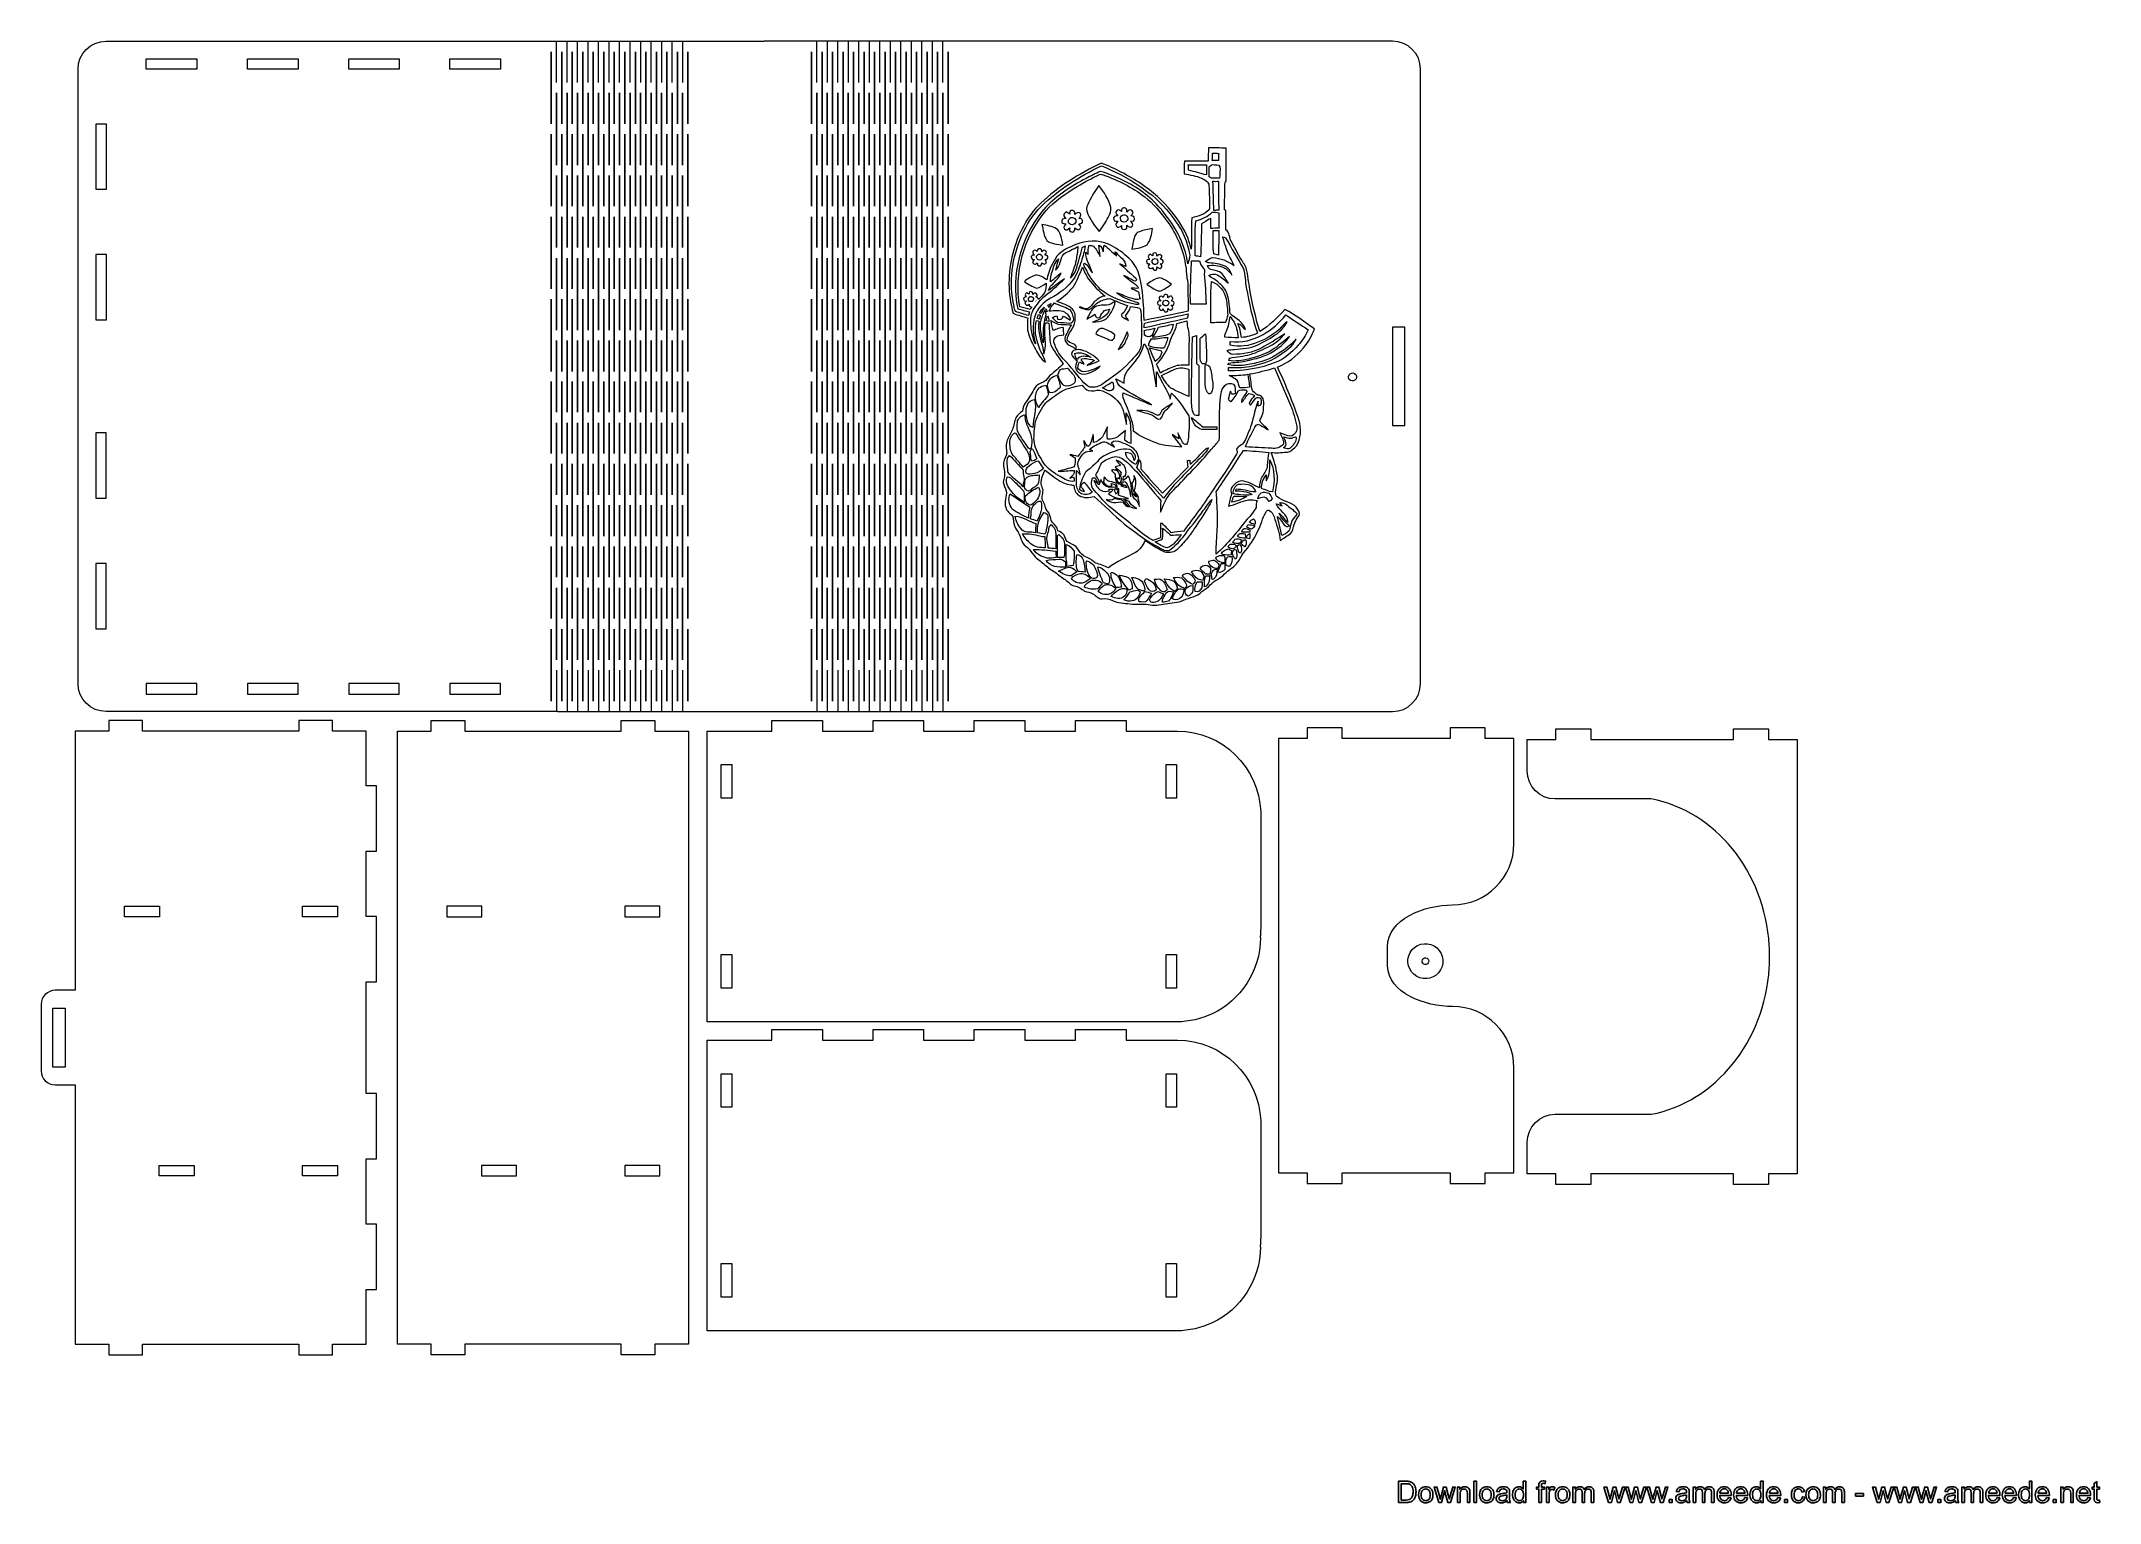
# Model space of a CAD drawing. Header units: millimetres. Extents: x -253 to 334, y -87 to 330.
import ezdxf

# ---------------------------------------------------------------- set-up
doc = ezdxf.new("R2010")
doc.units = ezdxf.units.MM
doc.header["$MEASUREMENT"] = 0
doc.layers.add('layer 1', color=7, linetype='Continuous')

msp = doc.modelspace()

# ---------------------------------------------------------------- linework, layer by layer
at = {"layer": 'layer 1', "color": 250, "lineweight": 9}
for points, knots in [([(-242.83, 232.9704), (-242.83, 232.9704), (-242.83, 296.349), (-242.83, 296.349), (-242.83, 296.349), (-242.83, 296.349), (-242.83, 322.1543), (-242.83, 322.1543), (-242.83, 322.1543), (-242.83, 326.5543), (-239.23, 330.1543), (-234.8301, 330.1543), (-234.8301, 330.1543), (-234.8301, 330.1543), (-46.9461, 330.1543), (-46.9461, 330.1543)], [0, 0, 0, 0, 0.2, 0.2, 0.2, 0.2, 0.4, 0.4, 0.4, 0.4, 0.6, 0.6, 0.6, 0.6, 1, 1, 1, 1]), ([(140.4009, 232.9704), (140.4009, 232.9704), (140.4009, 296.349), (140.4009, 296.349), (140.4009, 296.349), (140.4009, 296.349), (140.4009, 322.1543), (140.4009, 322.1543), (140.4009, 322.1543), (140.4009, 326.5543), (136.8009, 330.1543), (132.4009, 330.1543), (132.4009, 330.1543), (132.4009, 330.1543), (-46.9461, 330.1543), (-46.9461, 330.1543)], [0, 0, 0, 0, 0.2, 0.2, 0.2, 0.2, 0.4, 0.4, 0.4, 0.4, 0.6, 0.6, 0.6, 0.6, 1, 1, 1, 1]), ([(-208.9049, 325.1543), (-208.9049, 325.1543), (-223.3494, 325.1543), (-223.3494, 325.1543), (-223.3494, 325.1543), (-223.3494, 325.1543), (-223.3494, 322.1543), (-223.3494, 322.1543), (-223.3494, 322.1543), (-223.3494, 322.1543), (-208.9049, 322.1543), (-208.9049, 322.1543), (-208.9049, 322.1543), (-208.9049, 322.1543), (-208.9049, 325.1543), (-208.9049, 325.1543)], [0, 0, 0, 0, 0.2, 0.2, 0.2, 0.2, 0.4, 0.4, 0.4, 0.4, 0.6, 0.6, 0.6, 0.6, 1, 1, 1, 1]), ([(-194.4605, 325.1543), (-194.4605, 325.1543), (-194.4605, 322.1543), (-194.4605, 322.1543), (-194.4605, 322.1543), (-194.4605, 322.1543), (-180.016, 322.1543), (-180.016, 322.1543), (-180.016, 322.1543), (-180.016, 322.1543), (-180.016, 325.1543), (-180.016, 325.1543), (-180.016, 325.1543), (-180.016, 325.1543), (-194.4605, 325.1543), (-194.4605, 325.1543)], [0, 0, 0, 0, 0.2, 0.2, 0.2, 0.2, 0.4, 0.4, 0.4, 0.4, 0.6, 0.6, 0.6, 0.6, 1, 1, 1, 1]), ([(-165.5716, 325.1543), (-165.5716, 325.1543), (-165.5716, 322.1543), (-165.5716, 322.1543), (-165.5716, 322.1543), (-165.5716, 322.1543), (-151.1271, 322.1543), (-151.1271, 322.1543), (-151.1271, 322.1543), (-151.1271, 322.1543), (-151.1271, 325.1543), (-151.1271, 325.1543), (-151.1271, 325.1543), (-151.1271, 325.1543), (-165.5716, 325.1543), (-165.5716, 325.1543)], [0, 0, 0, 0, 0.2, 0.2, 0.2, 0.2, 0.4, 0.4, 0.4, 0.4, 0.6, 0.6, 0.6, 0.6, 1, 1, 1, 1]), ([(-136.6827, 325.1543), (-136.6827, 325.1543), (-136.6827, 322.1543), (-136.6827, 322.1543), (-136.6827, 322.1543), (-136.6827, 322.1543), (-122.2382, 322.1543), (-122.2382, 322.1543), (-122.2382, 322.1543), (-122.2382, 322.1543), (-122.2382, 325.1543), (-122.2382, 325.1543), (-122.2382, 325.1543), (-122.2382, 325.1543), (-136.6827, 325.1543), (-136.6827, 325.1543)], [0, 0, 0, 0, 0.2, 0.2, 0.2, 0.2, 0.4, 0.4, 0.4, 0.4, 0.6, 0.6, 0.6, 0.6, 1, 1, 1, 1]), ([(-107.7461, 306.5887), (-107.7461, 306.5887), (-107.7461, 327.1543), (-107.7461, 327.1543), (-107.7461, 327.1543), (-107.7461, 327.1543), (-107.7461, 306.5887), (-107.7461, 306.5887)], [0, 0, 0, 0, 0.33333333, 0.33333333, 0.33333333, 0.33333333, 1, 1, 1, 1]), ([(-104.7461, 306.5887), (-104.7461, 306.5887), (-104.7461, 327.1543), (-104.7461, 327.1543), (-104.7461, 327.1543), (-104.7461, 327.1543), (-104.7461, 306.5887), (-104.7461, 306.5887)], [0, 0, 0, 0, 0.33333333, 0.33333333, 0.33333333, 0.33333333, 1, 1, 1, 1]), ([(-101.7461, 306.5887), (-101.7461, 306.5887), (-101.7461, 327.1543), (-101.7461, 327.1543), (-101.7461, 327.1543), (-101.7461, 327.1543), (-101.7461, 306.5887), (-101.7461, 306.5887)], [0, 0, 0, 0, 0.33333333, 0.33333333, 0.33333333, 0.33333333, 1, 1, 1, 1]), ([(-98.7461, 306.5887), (-98.7461, 306.5887), (-98.7461, 327.1543), (-98.7461, 327.1543), (-98.7461, 327.1543), (-98.7461, 327.1543), (-98.7461, 306.5887), (-98.7461, 306.5887)], [0, 0, 0, 0, 0.33333333, 0.33333333, 0.33333333, 0.33333333, 1, 1, 1, 1]), ([(-95.7461, 306.5887), (-95.7461, 306.5887), (-95.7461, 327.1543), (-95.7461, 327.1543), (-95.7461, 327.1543), (-95.7461, 327.1543), (-95.7461, 306.5887), (-95.7461, 306.5887)], [0, 0, 0, 0, 0.33333333, 0.33333333, 0.33333333, 0.33333333, 1, 1, 1, 1]), ([(-92.7461, 306.5887), (-92.7461, 306.5887), (-92.7461, 327.1543), (-92.7461, 327.1543), (-92.7461, 327.1543), (-92.7461, 306.5887), (-92.7461, 306.5887)], [0, 0, 0, 0, 1, 1, 1, 21.5656, 21.5656, 21.5656, 21.5656]), ([(-89.7461, 306.5887), (-89.7461, 306.5887), (-89.7461, 327.1543), (-89.7461, 327.1543), (-89.7461, 327.1543), (-89.7461, 327.1543), (-89.7461, 306.5887), (-89.7461, 306.5887)], [0, 0, 0, 0, 0.33333333, 0.33333333, 0.33333333, 0.33333333, 1, 1, 1, 1]), ([(-86.7461, 306.5887), (-86.7461, 306.5887), (-86.7461, 327.1543), (-86.7461, 327.1543), (-86.7461, 327.1543), (-86.7461, 327.1543), (-86.7461, 306.5887), (-86.7461, 306.5887)], [0, 0, 0, 0, 0.33333333, 0.33333333, 0.33333333, 0.33333333, 1, 1, 1, 1]), ([(-83.7461, 306.5887), (-83.7461, 306.5887), (-83.7461, 327.1543), (-83.7461, 327.1543), (-83.7461, 327.1543), (-83.7461, 327.1543), (-83.7461, 306.5887), (-83.7461, 306.5887)], [0, 0, 0, 0, 0.33333333, 0.33333333, 0.33333333, 0.33333333, 1, 1, 1, 1]), ([(-80.7461, 306.5887), (-80.7461, 306.5887), (-80.7461, 327.1543), (-80.7461, 327.1543), (-80.7461, 327.1543), (-80.7461, 327.1543), (-80.7461, 306.5887), (-80.7461, 306.5887)], [0, 0, 0, 0, 0.33333333, 0.33333333, 0.33333333, 0.33333333, 1, 1, 1, 1]), ([(-77.7461, 306.5887), (-77.7461, 306.5887), (-77.7461, 327.1543), (-77.7461, 327.1543), (-77.7461, 327.1543), (-77.7461, 327.1543), (-77.7461, 306.5887), (-77.7461, 306.5887)], [0, 0, 0, 0, 0.33333333, 0.33333333, 0.33333333, 0.33333333, 1, 1, 1, 1]), ([(-74.7461, 306.5887), (-74.7461, 306.5887), (-74.7461, 327.1543), (-74.7461, 327.1543), (-74.7461, 327.1543), (-74.7461, 327.1543), (-74.7461, 306.5887), (-74.7461, 306.5887)], [0, 0, 0, 0, 0.33333333, 0.33333333, 0.33333333, 0.33333333, 1, 1, 1, 1]), ([(-71.7461, 306.5887), (-71.7461, 306.5887), (-71.7461, 327.1543), (-71.7461, 327.1543), (-71.7461, 327.1543), (-71.7461, 327.1543), (-71.7461, 306.5887), (-71.7461, 306.5887)], [0, 0, 0, 0, 0.33333333, 0.33333333, 0.33333333, 0.33333333, 1, 1, 1, 1]), ([(-68.7461, 306.5887), (-68.7461, 306.5887), (-68.7461, 327.1543), (-68.7461, 327.1543), (-68.7461, 327.1543), (-68.7461, 327.1543), (-68.7461, 306.5887), (-68.7461, 306.5887)], [0, 0, 0, 0, 0.33333333, 0.33333333, 0.33333333, 0.33333333, 1, 1, 1, 1]), ([(-33.4571, 306.5887), (-33.4571, 306.5887), (-33.4571, 327.1543), (-33.4571, 327.1543), (-33.4571, 327.1543), (-33.4571, 327.1543), (-33.4571, 306.5887), (-33.4571, 306.5887)], [0, 0, 0, 0, 0.33333333, 0.33333333, 0.33333333, 0.33333333, 1, 1, 1, 1]), ([(-30.4571, 306.5887), (-30.4571, 306.5887), (-30.4571, 327.1543), (-30.4571, 327.1543), (-30.4571, 327.1543), (-30.4571, 327.1543), (-30.4571, 306.5887), (-30.4571, 306.5887)], [0, 0, 0, 0, 0.33333333, 0.33333333, 0.33333333, 0.33333333, 1, 1, 1, 1]), ([(-27.4571, 306.5887), (-27.4571, 306.5887), (-27.4571, 327.1543), (-27.4571, 327.1543), (-27.4571, 327.1543), (-27.4571, 327.1543), (-27.4571, 306.5887), (-27.4571, 306.5887)], [0, 0, 0, 0, 0.33333333, 0.33333333, 0.33333333, 0.33333333, 1, 1, 1, 1]), ([(-24.4571, 306.5887), (-24.4571, 306.5887), (-24.4571, 327.1543), (-24.4571, 327.1543), (-24.4571, 327.1543), (-24.4571, 327.1543), (-24.4571, 306.5887), (-24.4571, 306.5887)], [0, 0, 0, 0, 0.33333333, 0.33333333, 0.33333333, 0.33333333, 1, 1, 1, 1]), ([(-21.4571, 306.5887), (-21.4571, 306.5887), (-21.4571, 327.1543), (-21.4571, 327.1543), (-21.4571, 327.1543), (-21.4571, 327.1543), (-21.4571, 306.5887), (-21.4571, 306.5887)], [0, 0, 0, 0, 0.33333333, 0.33333333, 0.33333333, 0.33333333, 1, 1, 1, 1]), ([(-18.4571, 306.5887), (-18.4571, 306.5887), (-18.4571, 327.1543), (-18.4571, 327.1543), (-18.4571, 327.1543), (-18.4571, 306.5887), (-18.4571, 306.5887)], [0, 0, 0, 0, 1, 1, 1, 21.5656, 21.5656, 21.5656, 21.5656]), ([(-15.4571, 306.5887), (-15.4571, 306.5887), (-15.4571, 327.1543), (-15.4571, 327.1543), (-15.4571, 327.1543), (-15.4571, 327.1543), (-15.4571, 306.5887), (-15.4571, 306.5887)], [0, 0, 0, 0, 0.33333333, 0.33333333, 0.33333333, 0.33333333, 1, 1, 1, 1]), ([(-12.4571, 306.5887), (-12.4571, 306.5887), (-12.4571, 327.1543), (-12.4571, 327.1543), (-12.4571, 327.1543), (-12.4571, 327.1543), (-12.4571, 306.5887), (-12.4571, 306.5887)], [0, 0, 0, 0, 0.33333333, 0.33333333, 0.33333333, 0.33333333, 1, 1, 1, 1]), ([(-9.4571, 306.5887), (-9.4571, 306.5887), (-9.4571, 327.1543), (-9.4571, 327.1543), (-9.4571, 327.1543), (-9.4571, 327.1543), (-9.4571, 306.5887), (-9.4571, 306.5887)], [0, 0, 0, 0, 0.33333333, 0.33333333, 0.33333333, 0.33333333, 1, 1, 1, 1]), ([(-6.4571, 306.5887), (-6.4571, 306.5887), (-6.4571, 327.1543), (-6.4571, 327.1543), (-6.4571, 327.1543), (-6.4571, 327.1543), (-6.4571, 306.5887), (-6.4571, 306.5887)], [0, 0, 0, 0, 0.33333333, 0.33333333, 0.33333333, 0.33333333, 1, 1, 1, 1]), ([(-3.4571, 306.5887), (-3.4571, 306.5887), (-3.4571, 327.1543), (-3.4571, 327.1543), (-3.4571, 327.1543), (-3.4571, 327.1543), (-3.4571, 306.5887), (-3.4571, 306.5887)], [0, 0, 0, 0, 0.33333333, 0.33333333, 0.33333333, 0.33333333, 1, 1, 1, 1]), ([(-0.4571, 306.5887), (-0.4571, 306.5887), (-0.4571, 327.1543), (-0.4571, 327.1543), (-0.4571, 327.1543), (-0.4571, 327.1543), (-0.4571, 306.5887), (-0.4571, 306.5887)], [0, 0, 0, 0, 0.33333333, 0.33333333, 0.33333333, 0.33333333, 1, 1, 1, 1]), ([(2.5429, 306.5887), (2.5429, 306.5887), (2.5429, 327.1543), (2.5429, 327.1543), (2.5429, 327.1543), (2.5429, 327.1543), (2.5429, 306.5887), (2.5429, 306.5887)], [0, 0, 0, 0, 0.33333333, 0.33333333, 0.33333333, 0.33333333, 1, 1, 1, 1]), ([(5.5429, 306.5887), (5.5429, 306.5887), (5.5429, 327.1543), (5.5429, 327.1543), (5.5429, 327.1543), (5.5429, 327.1543), (5.5429, 306.5887), (5.5429, 306.5887)], [0, 0, 0, 0, 0.33333333, 0.33333333, 0.33333333, 0.33333333, 1, 1, 1, 1]), ([(-106.2461, 294.811), (-106.2461, 294.811), (-106.2461, 315.3765), (-106.2461, 315.3765), (-106.2461, 315.3765), (-106.2461, 315.3765), (-106.2461, 294.811), (-106.2461, 294.811)], [0, 0, 0, 0, 0.33333333, 0.33333333, 0.33333333, 0.33333333, 1, 1, 1, 1]), ([(-103.2461, 294.811), (-103.2461, 294.811), (-103.2461, 315.3765), (-103.2461, 315.3765), (-103.2461, 315.3765), (-103.2461, 315.3765), (-103.2461, 294.811), (-103.2461, 294.811)], [0, 0, 0, 0, 0.33333333, 0.33333333, 0.33333333, 0.33333333, 1, 1, 1, 1]), ([(-100.2461, 294.811), (-100.2461, 294.811), (-100.2461, 315.3765), (-100.2461, 315.3765), (-100.2461, 315.3765), (-100.2461, 315.3765), (-100.2461, 294.811), (-100.2461, 294.811)], [0, 0, 0, 0, 0.33333333, 0.33333333, 0.33333333, 0.33333333, 1, 1, 1, 1]), ([(-97.2461, 294.811), (-97.2461, 294.811), (-97.2461, 315.3765), (-97.2461, 315.3765), (-97.2461, 315.3765), (-97.2461, 315.3765), (-97.2461, 294.811), (-97.2461, 294.811)], [0, 0, 0, 0, 0.33333333, 0.33333333, 0.33333333, 0.33333333, 1, 1, 1, 1]), ([(-94.2461, 294.811), (-94.2461, 294.811), (-94.2461, 315.3765), (-94.2461, 315.3765), (-94.2461, 315.3765), (-94.2461, 315.3765), (-94.2461, 294.811), (-94.2461, 294.811)], [0, 0, 0, 0, 0.33333333, 0.33333333, 0.33333333, 0.33333333, 1, 1, 1, 1]), ([(-91.2461, 294.811), (-91.2461, 294.811), (-91.2461, 315.3765), (-91.2461, 315.3765), (-91.2461, 315.3765), (-91.2461, 315.3765), (-91.2461, 294.811), (-91.2461, 294.811)], [0, 0, 0, 0, 0.33333333, 0.33333333, 0.33333333, 0.33333333, 1, 1, 1, 1]), ([(-88.2461, 294.811), (-88.2461, 294.811), (-88.2461, 315.3765), (-88.2461, 315.3765), (-88.2461, 315.3765), (-88.2461, 315.3765), (-88.2461, 294.811), (-88.2461, 294.811)], [0, 0, 0, 0, 0.33333333, 0.33333333, 0.33333333, 0.33333333, 1, 1, 1, 1]), ([(-85.2461, 294.811), (-85.2461, 294.811), (-85.2461, 315.3765), (-85.2461, 315.3765), (-85.2461, 315.3765), (-85.2461, 315.3765), (-85.2461, 294.811), (-85.2461, 294.811)], [0, 0, 0, 0, 0.33333333, 0.33333333, 0.33333333, 0.33333333, 1, 1, 1, 1]), ([(-82.2461, 294.811), (-82.2461, 294.811), (-82.2461, 315.3765), (-82.2461, 315.3765), (-82.2461, 315.3765), (-82.2461, 315.3765), (-82.2461, 294.811), (-82.2461, 294.811)], [0, 0, 0, 0, 0.33333333, 0.33333333, 0.33333333, 0.33333333, 1, 1, 1, 1]), ([(-79.2461, 294.811), (-79.2461, 294.811), (-79.2461, 315.3765), (-79.2461, 315.3765), (-79.2461, 315.3765), (-79.2461, 315.3765), (-79.2461, 294.811), (-79.2461, 294.811)], [0, 0, 0, 0, 0.33333333, 0.33333333, 0.33333333, 0.33333333, 1, 1, 1, 1]), ([(-76.2461, 294.811), (-76.2461, 294.811), (-76.2461, 315.3765), (-76.2461, 315.3765), (-76.2461, 315.3765), (-76.2461, 315.3765), (-76.2461, 294.811), (-76.2461, 294.811)], [0, 0, 0, 0, 0.33333333, 0.33333333, 0.33333333, 0.33333333, 1, 1, 1, 1]), ([(-73.2461, 294.811), (-73.2461, 294.811), (-73.2461, 315.3765), (-73.2461, 315.3765), (-73.2461, 315.3765), (-73.2461, 315.3765), (-73.2461, 294.811), (-73.2461, 294.811)], [0, 0, 0, 0, 0.33333333, 0.33333333, 0.33333333, 0.33333333, 1, 1, 1, 1]), ([(-70.2461, 294.811), (-70.2461, 294.811), (-70.2461, 315.3765), (-70.2461, 315.3765), (-70.2461, 315.3765), (-70.2461, 315.3765), (-70.2461, 294.811), (-70.2461, 294.811)], [0, 0, 0, 0, 0.33333333, 0.33333333, 0.33333333, 0.33333333, 1, 1, 1, 1]), ([(-31.9571, 294.811), (-31.9571, 294.811), (-31.9571, 315.3765), (-31.9571, 315.3765), (-31.9571, 315.3765), (-31.9571, 315.3765), (-31.9571, 294.811), (-31.9571, 294.811)], [0, 0, 0, 0, 0.33333333, 0.33333333, 0.33333333, 0.33333333, 1, 1, 1, 1]), ([(-28.9571, 294.811), (-28.9571, 294.811), (-28.9571, 315.3765), (-28.9571, 315.3765), (-28.9571, 315.3765), (-28.9571, 315.3765), (-28.9571, 294.811), (-28.9571, 294.811)], [0, 0, 0, 0, 0.33333333, 0.33333333, 0.33333333, 0.33333333, 1, 1, 1, 1]), ([(-25.9571, 294.811), (-25.9571, 294.811), (-25.9571, 315.3765), (-25.9571, 315.3765), (-25.9571, 315.3765), (-25.9571, 315.3765), (-25.9571, 294.811), (-25.9571, 294.811)], [0, 0, 0, 0, 0.33333333, 0.33333333, 0.33333333, 0.33333333, 1, 1, 1, 1]), ([(-22.9571, 294.811), (-22.9571, 294.811), (-22.9571, 315.3765), (-22.9571, 315.3765), (-22.9571, 315.3765), (-22.9571, 315.3765), (-22.9571, 294.811), (-22.9571, 294.811)], [0, 0, 0, 0, 0.33333333, 0.33333333, 0.33333333, 0.33333333, 1, 1, 1, 1]), ([(-19.9571, 294.811), (-19.9571, 294.811), (-19.9571, 315.3765), (-19.9571, 315.3765), (-19.9571, 315.3765), (-19.9571, 315.3765), (-19.9571, 294.811), (-19.9571, 294.811)], [0, 0, 0, 0, 0.33333333, 0.33333333, 0.33333333, 0.33333333, 1, 1, 1, 1]), ([(-16.9571, 294.811), (-16.9571, 294.811), (-16.9571, 315.3765), (-16.9571, 315.3765), (-16.9571, 315.3765), (-16.9571, 315.3765), (-16.9571, 294.811), (-16.9571, 294.811)], [0, 0, 0, 0, 0.33333333, 0.33333333, 0.33333333, 0.33333333, 1, 1, 1, 1]), ([(-13.9571, 294.811), (-13.9571, 294.811), (-13.9571, 315.3765), (-13.9571, 315.3765), (-13.9571, 315.3765), (-13.9571, 315.3765), (-13.9571, 294.811), (-13.9571, 294.811)], [0, 0, 0, 0, 0.33333333, 0.33333333, 0.33333333, 0.33333333, 1, 1, 1, 1]), ([(-10.9571, 294.811), (-10.9571, 294.811), (-10.9571, 315.3765), (-10.9571, 315.3765), (-10.9571, 315.3765), (-10.9571, 315.3765), (-10.9571, 294.811), (-10.9571, 294.811)], [0, 0, 0, 0, 0.33333333, 0.33333333, 0.33333333, 0.33333333, 1, 1, 1, 1]), ([(-7.9571, 294.811), (-7.9571, 294.811), (-7.9571, 315.3765), (-7.9571, 315.3765), (-7.9571, 315.3765), (-7.9571, 315.3765), (-7.9571, 294.811), (-7.9571, 294.811)], [0, 0, 0, 0, 0.33333333, 0.33333333, 0.33333333, 0.33333333, 1, 1, 1, 1]), ([(-4.9571, 294.811), (-4.9571, 294.811), (-4.9571, 315.3765), (-4.9571, 315.3765), (-4.9571, 315.3765), (-4.9571, 315.3765), (-4.9571, 294.811), (-4.9571, 294.811)], [0, 0, 0, 0, 0.33333333, 0.33333333, 0.33333333, 0.33333333, 1, 1, 1, 1]), ([(-1.9571, 294.811), (-1.9571, 294.811), (-1.9571, 315.3765), (-1.9571, 315.3765), (-1.9571, 315.3765), (-1.9571, 315.3765), (-1.9571, 294.811), (-1.9571, 294.811)], [0, 0, 0, 0, 0.33333333, 0.33333333, 0.33333333, 0.33333333, 1, 1, 1, 1]), ([(1.0429, 294.811), (1.0429, 294.811), (1.0429, 315.3765), (1.0429, 315.3765), (1.0429, 315.3765), (1.0429, 315.3765), (1.0429, 294.811), (1.0429, 294.811)], [0, 0, 0, 0, 0.33333333, 0.33333333, 0.33333333, 0.33333333, 1, 1, 1, 1]), ([(4.0429, 294.811), (4.0429, 294.811), (4.0429, 315.3765), (4.0429, 315.3765), (4.0429, 315.3765), (4.0429, 315.3765), (4.0429, 294.811), (4.0429, 294.811)], [0, 0, 0, 0, 0.33333333, 0.33333333, 0.33333333, 0.33333333, 1, 1, 1, 1]), ([(-237.7938, 306.5179), (-237.7938, 306.5179), (-234.7353, 306.5179), (-234.7353, 306.5179), (-234.7353, 306.5179), (-234.7353, 306.5179), (-234.7353, 287.8816), (-234.7353, 287.8816), (-234.7353, 287.8816), (-234.7353, 287.8816), (-237.7938, 287.8816), (-237.7938, 287.8816), (-237.7938, 287.8816), (-237.7938, 287.8816), (-237.7938, 306.5179), (-237.7938, 306.5179)], [0, 0, 0, 0, 0.2, 0.2, 0.2, 0.2, 0.4, 0.4, 0.4, 0.4, 0.6, 0.6, 0.6, 0.6, 1, 1, 1, 1]), ([(-107.7461, 283.0332), (-107.7461, 283.0332), (-107.7461, 303.5987), (-107.7461, 303.5987), (-107.7461, 303.5987), (-107.7461, 303.5987), (-107.7461, 283.0332), (-107.7461, 283.0332)], [0, 0, 0, 0, 0.33333333, 0.33333333, 0.33333333, 0.33333333, 1, 1, 1, 1]), ([(-104.7461, 283.0332), (-104.7461, 283.0332), (-104.7461, 303.5987), (-104.7461, 303.5987), (-104.7461, 303.5987), (-104.7461, 303.5987), (-104.7461, 283.0332), (-104.7461, 283.0332)], [0, 0, 0, 0, 0.33333333, 0.33333333, 0.33333333, 0.33333333, 1, 1, 1, 1]), ([(-101.7461, 283.0332), (-101.7461, 283.0332), (-101.7461, 303.5987), (-101.7461, 303.5987), (-101.7461, 303.5987), (-101.7461, 303.5987), (-101.7461, 283.0332), (-101.7461, 283.0332)], [0, 0, 0, 0, 0.33333333, 0.33333333, 0.33333333, 0.33333333, 1, 1, 1, 1]), ([(-98.7461, 283.0332), (-98.7461, 283.0332), (-98.7461, 303.5987), (-98.7461, 303.5987), (-98.7461, 303.5987), (-98.7461, 303.5987), (-98.7461, 283.0332), (-98.7461, 283.0332)], [0, 0, 0, 0, 0.33333333, 0.33333333, 0.33333333, 0.33333333, 1, 1, 1, 1]), ([(-95.7461, 283.0332), (-95.7461, 283.0332), (-95.7461, 303.5987), (-95.7461, 303.5987), (-95.7461, 303.5987), (-95.7461, 303.5987), (-95.7461, 283.0332), (-95.7461, 283.0332)], [0, 0, 0, 0, 0.33333333, 0.33333333, 0.33333333, 0.33333333, 1, 1, 1, 1]), ([(-92.7461, 283.0332), (-92.7461, 283.0332), (-92.7461, 303.5987), (-92.7461, 303.5987), (-92.7461, 303.5987), (-92.7461, 303.5987), (-92.7461, 283.0332), (-92.7461, 283.0332)], [0, 0, 0, 0, 0.33333333, 0.33333333, 0.33333333, 0.33333333, 1, 1, 1, 1]), ([(-89.7461, 283.0332), (-89.7461, 283.0332), (-89.7461, 303.5987), (-89.7461, 303.5987), (-89.7461, 303.5987), (-89.7461, 303.5987), (-89.7461, 283.0332), (-89.7461, 283.0332)], [0, 0, 0, 0, 0.33333333, 0.33333333, 0.33333333, 0.33333333, 1, 1, 1, 1]), ([(-86.7461, 283.0332), (-86.7461, 283.0332), (-86.7461, 303.5987), (-86.7461, 303.5987), (-86.7461, 303.5987), (-86.7461, 303.5987), (-86.7461, 283.0332), (-86.7461, 283.0332)], [0, 0, 0, 0, 0.33333333, 0.33333333, 0.33333333, 0.33333333, 1, 1, 1, 1]), ([(-83.7461, 283.0332), (-83.7461, 283.0332), (-83.7461, 303.5987), (-83.7461, 303.5987), (-83.7461, 303.5987), (-83.7461, 303.5987), (-83.7461, 283.0332), (-83.7461, 283.0332)], [0, 0, 0, 0, 0.33333333, 0.33333333, 0.33333333, 0.33333333, 1, 1, 1, 1]), ([(-80.7461, 283.0332), (-80.7461, 283.0332), (-80.7461, 303.5987), (-80.7461, 303.5987), (-80.7461, 303.5987), (-80.7461, 303.5987), (-80.7461, 283.0332), (-80.7461, 283.0332)], [0, 0, 0, 0, 0.33333333, 0.33333333, 0.33333333, 0.33333333, 1, 1, 1, 1]), ([(-77.7461, 283.0332), (-77.7461, 283.0332), (-77.7461, 303.5987), (-77.7461, 303.5987), (-77.7461, 303.5987), (-77.7461, 303.5987), (-77.7461, 283.0332), (-77.7461, 283.0332)], [0, 0, 0, 0, 0.33333333, 0.33333333, 0.33333333, 0.33333333, 1, 1, 1, 1]), ([(-74.7461, 283.0332), (-74.7461, 283.0332), (-74.7461, 303.5987), (-74.7461, 303.5987), (-74.7461, 303.5987), (-74.7461, 303.5987), (-74.7461, 283.0332), (-74.7461, 283.0332)], [0, 0, 0, 0, 0.33333333, 0.33333333, 0.33333333, 0.33333333, 1, 1, 1, 1]), ([(-71.7461, 283.0332), (-71.7461, 283.0332), (-71.7461, 303.5987), (-71.7461, 303.5987), (-71.7461, 303.5987), (-71.7461, 303.5987), (-71.7461, 283.0332), (-71.7461, 283.0332)], [0, 0, 0, 0, 0.33333333, 0.33333333, 0.33333333, 0.33333333, 1, 1, 1, 1]), ([(-68.7461, 283.0332), (-68.7461, 283.0332), (-68.7461, 303.5987), (-68.7461, 303.5987), (-68.7461, 303.5987), (-68.7461, 303.5987), (-68.7461, 283.0332), (-68.7461, 283.0332)], [0, 0, 0, 0, 0.33333333, 0.33333333, 0.33333333, 0.33333333, 1, 1, 1, 1]), ([(-33.4571, 283.0332), (-33.4571, 283.0332), (-33.4571, 303.5987), (-33.4571, 303.5987), (-33.4571, 303.5987), (-33.4571, 303.5987), (-33.4571, 283.0332), (-33.4571, 283.0332)], [0, 0, 0, 0, 0.33333333, 0.33333333, 0.33333333, 0.33333333, 1, 1, 1, 1]), ([(-30.4571, 283.0332), (-30.4571, 283.0332), (-30.4571, 303.5987), (-30.4571, 303.5987), (-30.4571, 303.5987), (-30.4571, 303.5987), (-30.4571, 283.0332), (-30.4571, 283.0332)], [0, 0, 0, 0, 0.33333333, 0.33333333, 0.33333333, 0.33333333, 1, 1, 1, 1]), ([(-27.4571, 283.0332), (-27.4571, 283.0332), (-27.4571, 303.5987), (-27.4571, 303.5987), (-27.4571, 303.5987), (-27.4571, 303.5987), (-27.4571, 283.0332), (-27.4571, 283.0332)], [0, 0, 0, 0, 0.33333333, 0.33333333, 0.33333333, 0.33333333, 1, 1, 1, 1]), ([(-24.4571, 283.0332), (-24.4571, 283.0332), (-24.4571, 303.5987), (-24.4571, 303.5987), (-24.4571, 303.5987), (-24.4571, 303.5987), (-24.4571, 283.0332), (-24.4571, 283.0332)], [0, 0, 0, 0, 0.33333333, 0.33333333, 0.33333333, 0.33333333, 1, 1, 1, 1]), ([(-21.4571, 283.0332), (-21.4571, 283.0332), (-21.4571, 303.5987), (-21.4571, 303.5987), (-21.4571, 303.5987), (-21.4571, 303.5987), (-21.4571, 283.0332), (-21.4571, 283.0332)], [0, 0, 0, 0, 0.33333333, 0.33333333, 0.33333333, 0.33333333, 1, 1, 1, 1]), ([(-18.4571, 283.0332), (-18.4571, 283.0332), (-18.4571, 303.5987), (-18.4571, 303.5987), (-18.4571, 303.5987), (-18.4571, 303.5987), (-18.4571, 283.0332), (-18.4571, 283.0332)], [0, 0, 0, 0, 0.33333333, 0.33333333, 0.33333333, 0.33333333, 1, 1, 1, 1]), ([(-15.4571, 283.0332), (-15.4571, 283.0332), (-15.4571, 303.5987), (-15.4571, 303.5987), (-15.4571, 303.5987), (-15.4571, 303.5987), (-15.4571, 283.0332), (-15.4571, 283.0332)], [0, 0, 0, 0, 0.33333333, 0.33333333, 0.33333333, 0.33333333, 1, 1, 1, 1]), ([(-12.4571, 283.0332), (-12.4571, 283.0332), (-12.4571, 303.5987), (-12.4571, 303.5987), (-12.4571, 303.5987), (-12.4571, 303.5987), (-12.4571, 283.0332), (-12.4571, 283.0332)], [0, 0, 0, 0, 0.33333333, 0.33333333, 0.33333333, 0.33333333, 1, 1, 1, 1]), ([(-9.4571, 283.0332), (-9.4571, 283.0332), (-9.4571, 303.5987), (-9.4571, 303.5987), (-9.4571, 303.5987), (-9.4571, 303.5987), (-9.4571, 283.0332), (-9.4571, 283.0332)], [0, 0, 0, 0, 0.33333333, 0.33333333, 0.33333333, 0.33333333, 1, 1, 1, 1]), ([(-6.4571, 283.0332), (-6.4571, 283.0332), (-6.4571, 303.5987), (-6.4571, 303.5987), (-6.4571, 303.5987), (-6.4571, 303.5987), (-6.4571, 283.0332), (-6.4571, 283.0332)], [0, 0, 0, 0, 0.33333333, 0.33333333, 0.33333333, 0.33333333, 1, 1, 1, 1]), ([(-3.4571, 283.0332), (-3.4571, 283.0332), (-3.4571, 303.5987), (-3.4571, 303.5987), (-3.4571, 303.5987), (-3.4571, 303.5987), (-3.4571, 283.0332), (-3.4571, 283.0332)], [0, 0, 0, 0, 0.33333333, 0.33333333, 0.33333333, 0.33333333, 1, 1, 1, 1]), ([(-0.4571, 283.0332), (-0.4571, 283.0332), (-0.4571, 303.5987), (-0.4571, 303.5987), (-0.4571, 303.5987), (-0.4571, 303.5987), (-0.4571, 283.0332), (-0.4571, 283.0332)], [0, 0, 0, 0, 0.33333333, 0.33333333, 0.33333333, 0.33333333, 1, 1, 1, 1]), ([(2.5429, 283.0332), (2.5429, 283.0332), (2.5429, 303.5987), (2.5429, 303.5987), (2.5429, 303.5987), (2.5429, 303.5987), (2.5429, 283.0332), (2.5429, 283.0332)], [0, 0, 0, 0, 0.33333333, 0.33333333, 0.33333333, 0.33333333, 1, 1, 1, 1]), ([(5.5429, 283.0332), (5.5429, 283.0332), (5.5429, 303.5987), (5.5429, 303.5987), (5.5429, 303.5987), (5.5429, 303.5987), (5.5429, 283.0332), (5.5429, 283.0332)], [0, 0, 0, 0, 0.33333333, 0.33333333, 0.33333333, 0.33333333, 1, 1, 1, 1]), ([(-106.2461, 271.2554), (-106.2461, 271.2554), (-106.2461, 291.8209), (-106.2461, 291.8209), (-106.2461, 291.8209), (-106.2461, 291.8209), (-106.2461, 271.2554), (-106.2461, 271.2554)], [0, 0, 0, 0, 0.33333333, 0.33333333, 0.33333333, 0.33333333, 1, 1, 1, 1]), ([(-103.2461, 271.2554), (-103.2461, 271.2554), (-103.2461, 291.8209), (-103.2461, 291.8209), (-103.2461, 291.8209), (-103.2461, 291.8209), (-103.2461, 271.2554), (-103.2461, 271.2554)], [0, 0, 0, 0, 0.33333333, 0.33333333, 0.33333333, 0.33333333, 1, 1, 1, 1]), ([(-100.2461, 271.2554), (-100.2461, 271.2554), (-100.2461, 291.8209), (-100.2461, 291.8209), (-100.2461, 291.8209), (-100.2461, 291.8209), (-100.2461, 271.2554), (-100.2461, 271.2554)], [0, 0, 0, 0, 0.33333333, 0.33333333, 0.33333333, 0.33333333, 1, 1, 1, 1]), ([(-97.2461, 271.2554), (-97.2461, 271.2554), (-97.2461, 291.8209), (-97.2461, 291.8209), (-97.2461, 291.8209), (-97.2461, 291.8209), (-97.2461, 271.2554), (-97.2461, 271.2554)], [0, 0, 0, 0, 0.33333333, 0.33333333, 0.33333333, 0.33333333, 1, 1, 1, 1]), ([(-94.2461, 271.2554), (-94.2461, 271.2554), (-94.2461, 291.8209), (-94.2461, 291.8209), (-94.2461, 291.8209), (-94.2461, 291.8209), (-94.2461, 271.2554), (-94.2461, 271.2554)], [0, 0, 0, 0, 0.33333333, 0.33333333, 0.33333333, 0.33333333, 1, 1, 1, 1]), ([(-91.2461, 271.2554), (-91.2461, 271.2554), (-91.2461, 291.8209), (-91.2461, 291.8209), (-91.2461, 291.8209), (-91.2461, 291.8209), (-91.2461, 271.2554), (-91.2461, 271.2554)], [0, 0, 0, 0, 0.33333333, 0.33333333, 0.33333333, 0.33333333, 1, 1, 1, 1]), ([(-88.2461, 271.2554), (-88.2461, 271.2554), (-88.2461, 291.8209), (-88.2461, 291.8209), (-88.2461, 291.8209), (-88.2461, 291.8209), (-88.2461, 271.2554), (-88.2461, 271.2554)], [0, 0, 0, 0, 0.33333333, 0.33333333, 0.33333333, 0.33333333, 1, 1, 1, 1]), ([(-85.2461, 271.2554), (-85.2461, 271.2554), (-85.2461, 291.8209), (-85.2461, 291.8209), (-85.2461, 291.8209), (-85.2461, 291.8209), (-85.2461, 271.2554), (-85.2461, 271.2554)], [0, 0, 0, 0, 0.33333333, 0.33333333, 0.33333333, 0.33333333, 1, 1, 1, 1]), ([(-82.2461, 271.2554), (-82.2461, 271.2554), (-82.2461, 291.8209), (-82.2461, 291.8209), (-82.2461, 291.8209), (-82.2461, 291.8209), (-82.2461, 271.2554), (-82.2461, 271.2554)], [0, 0, 0, 0, 0.33333333, 0.33333333, 0.33333333, 0.33333333, 1, 1, 1, 1]), ([(-79.2461, 271.2554), (-79.2461, 271.2554), (-79.2461, 291.8209), (-79.2461, 291.8209), (-79.2461, 291.8209), (-79.2461, 291.8209), (-79.2461, 271.2554), (-79.2461, 271.2554)], [0, 0, 0, 0, 0.33333333, 0.33333333, 0.33333333, 0.33333333, 1, 1, 1, 1]), ([(-76.2461, 271.2554), (-76.2461, 271.2554), (-76.2461, 291.8209), (-76.2461, 291.8209), (-76.2461, 291.8209), (-76.2461, 291.8209), (-76.2461, 271.2554), (-76.2461, 271.2554)], [0, 0, 0, 0, 0.33333333, 0.33333333, 0.33333333, 0.33333333, 1, 1, 1, 1]), ([(-73.2461, 271.2554), (-73.2461, 271.2554), (-73.2461, 291.8209), (-73.2461, 291.8209), (-73.2461, 291.8209), (-73.2461, 291.8209), (-73.2461, 271.2554), (-73.2461, 271.2554)], [0, 0, 0, 0, 0.33333333, 0.33333333, 0.33333333, 0.33333333, 1, 1, 1, 1]), ([(-70.2461, 271.2554), (-70.2461, 271.2554), (-70.2461, 291.8209), (-70.2461, 291.8209), (-70.2461, 291.8209), (-70.2461, 291.8209), (-70.2461, 271.2554), (-70.2461, 271.2554)], [0, 0, 0, 0, 0.33333333, 0.33333333, 0.33333333, 0.33333333, 1, 1, 1, 1]), ([(-31.9571, 271.2554), (-31.9571, 271.2554), (-31.9571, 291.8209), (-31.9571, 291.8209), (-31.9571, 291.8209), (-31.9571, 291.8209), (-31.9571, 271.2554), (-31.9571, 271.2554)], [0, 0, 0, 0, 0.33333333, 0.33333333, 0.33333333, 0.33333333, 1, 1, 1, 1]), ([(-28.9571, 271.2554), (-28.9571, 271.2554), (-28.9571, 291.8209), (-28.9571, 291.8209), (-28.9571, 291.8209), (-28.9571, 291.8209), (-28.9571, 271.2554), (-28.9571, 271.2554)], [0, 0, 0, 0, 0.33333333, 0.33333333, 0.33333333, 0.33333333, 1, 1, 1, 1]), ([(-25.9571, 271.2554), (-25.9571, 271.2554), (-25.9571, 291.8209), (-25.9571, 291.8209), (-25.9571, 291.8209), (-25.9571, 291.8209), (-25.9571, 271.2554), (-25.9571, 271.2554)], [0, 0, 0, 0, 0.33333333, 0.33333333, 0.33333333, 0.33333333, 1, 1, 1, 1]), ([(-22.9571, 271.2554), (-22.9571, 271.2554), (-22.9571, 291.8209), (-22.9571, 291.8209), (-22.9571, 291.8209), (-22.9571, 291.8209), (-22.9571, 271.2554), (-22.9571, 271.2554)], [0, 0, 0, 0, 0.33333333, 0.33333333, 0.33333333, 0.33333333, 1, 1, 1, 1]), ([(-19.9571, 271.2554), (-19.9571, 271.2554), (-19.9571, 291.8209), (-19.9571, 291.8209), (-19.9571, 291.8209), (-19.9571, 291.8209), (-19.9571, 271.2554), (-19.9571, 271.2554)], [0, 0, 0, 0, 0.33333333, 0.33333333, 0.33333333, 0.33333333, 1, 1, 1, 1]), ([(-16.9571, 271.2554), (-16.9571, 271.2554), (-16.9571, 291.8209), (-16.9571, 291.8209), (-16.9571, 291.8209), (-16.9571, 291.8209), (-16.9571, 271.2554), (-16.9571, 271.2554)], [0, 0, 0, 0, 0.33333333, 0.33333333, 0.33333333, 0.33333333, 1, 1, 1, 1]), ([(-13.9571, 271.2554), (-13.9571, 271.2554), (-13.9571, 291.8209), (-13.9571, 291.8209), (-13.9571, 291.8209), (-13.9571, 291.8209), (-13.9571, 271.2554), (-13.9571, 271.2554)], [0, 0, 0, 0, 0.33333333, 0.33333333, 0.33333333, 0.33333333, 1, 1, 1, 1]), ([(-10.9571, 271.2554), (-10.9571, 271.2554), (-10.9571, 291.8209), (-10.9571, 291.8209), (-10.9571, 291.8209), (-10.9571, 291.8209), (-10.9571, 271.2554), (-10.9571, 271.2554)], [0, 0, 0, 0, 0.33333333, 0.33333333, 0.33333333, 0.33333333, 1, 1, 1, 1]), ([(-7.9571, 271.2554), (-7.9571, 271.2554), (-7.9571, 291.8209), (-7.9571, 291.8209), (-7.9571, 291.8209), (-7.9571, 291.8209), (-7.9571, 271.2554), (-7.9571, 271.2554)], [0, 0, 0, 0, 0.33333333, 0.33333333, 0.33333333, 0.33333333, 1, 1, 1, 1]), ([(-4.9571, 271.2554), (-4.9571, 271.2554), (-4.9571, 291.8209), (-4.9571, 291.8209), (-4.9571, 291.8209), (-4.9571, 291.8209), (-4.9571, 271.2554), (-4.9571, 271.2554)], [0, 0, 0, 0, 0.33333333, 0.33333333, 0.33333333, 0.33333333, 1, 1, 1, 1]), ([(-1.9571, 271.2554), (-1.9571, 271.2554), (-1.9571, 291.8209), (-1.9571, 291.8209), (-1.9571, 291.8209), (-1.9571, 291.8209), (-1.9571, 271.2554), (-1.9571, 271.2554)], [0, 0, 0, 0, 0.33333333, 0.33333333, 0.33333333, 0.33333333, 1, 1, 1, 1]), ([(1.0429, 271.2554), (1.0429, 271.2554), (1.0429, 291.8209), (1.0429, 291.8209), (1.0429, 291.8209), (1.0429, 291.8209), (1.0429, 271.2554), (1.0429, 271.2554)], [0, 0, 0, 0, 0.33333333, 0.33333333, 0.33333333, 0.33333333, 1, 1, 1, 1]), ([(4.0429, 271.2554), (4.0429, 271.2554), (4.0429, 291.8209), (4.0429, 291.8209), (4.0429, 291.8209), (4.0429, 291.8209), (4.0429, 271.2554), (4.0429, 271.2554)], [0, 0, 0, 0, 0.33333333, 0.33333333, 0.33333333, 0.33333333, 1, 1, 1, 1]), ([(-107.7461, 259.4776), (-107.7461, 259.4776), (-107.7461, 280.0432), (-107.7461, 280.0432), (-107.7461, 280.0432), (-107.7461, 280.0432), (-107.7461, 259.4776), (-107.7461, 259.4776)], [0, 0, 0, 0, 0.33333333, 0.33333333, 0.33333333, 0.33333333, 1, 1, 1, 1]), ([(-104.7461, 259.4776), (-104.7461, 259.4776), (-104.7461, 280.0432), (-104.7461, 280.0432), (-104.7461, 280.0432), (-104.7461, 280.0432), (-104.7461, 259.4776), (-104.7461, 259.4776)], [0, 0, 0, 0, 0.33333333, 0.33333333, 0.33333333, 0.33333333, 1, 1, 1, 1]), ([(-101.7461, 259.4776), (-101.7461, 259.4776), (-101.7461, 280.0432), (-101.7461, 280.0432), (-101.7461, 280.0432), (-101.7461, 280.0432), (-101.7461, 259.4776), (-101.7461, 259.4776)], [0, 0, 0, 0, 0.33333333, 0.33333333, 0.33333333, 0.33333333, 1, 1, 1, 1]), ([(-98.7461, 259.4776), (-98.7461, 259.4776), (-98.7461, 280.0432), (-98.7461, 280.0432), (-98.7461, 280.0432), (-98.7461, 280.0432), (-98.7461, 259.4776), (-98.7461, 259.4776)], [0, 0, 0, 0, 0.33333333, 0.33333333, 0.33333333, 0.33333333, 1, 1, 1, 1]), ([(-95.7461, 259.4776), (-95.7461, 259.4776), (-95.7461, 280.0432), (-95.7461, 280.0432), (-95.7461, 280.0432), (-95.7461, 280.0432), (-95.7461, 259.4776), (-95.7461, 259.4776)], [0, 0, 0, 0, 0.33333333, 0.33333333, 0.33333333, 0.33333333, 1, 1, 1, 1]), ([(-92.7461, 259.4776), (-92.7461, 259.4776), (-92.7461, 280.0432), (-92.7461, 280.0432), (-92.7461, 280.0432), (-92.7461, 280.0432), (-92.7461, 259.4776), (-92.7461, 259.4776)], [0, 0, 0, 0, 0.33333333, 0.33333333, 0.33333333, 0.33333333, 1, 1, 1, 1]), ([(-89.7461, 259.4776), (-89.7461, 259.4776), (-89.7461, 280.0432), (-89.7461, 280.0432), (-89.7461, 280.0432), (-89.7461, 280.0432), (-89.7461, 259.4776), (-89.7461, 259.4776)], [0, 0, 0, 0, 0.33333333, 0.33333333, 0.33333333, 0.33333333, 1, 1, 1, 1]), ([(-86.7461, 259.4776), (-86.7461, 259.4776), (-86.7461, 280.0432), (-86.7461, 280.0432), (-86.7461, 280.0432), (-86.7461, 280.0432), (-86.7461, 259.4776), (-86.7461, 259.4776)], [0, 0, 0, 0, 0.33333333, 0.33333333, 0.33333333, 0.33333333, 1, 1, 1, 1]), ([(-83.7461, 259.4776), (-83.7461, 259.4776), (-83.7461, 280.0432), (-83.7461, 280.0432), (-83.7461, 280.0432), (-83.7461, 280.0432), (-83.7461, 259.4776), (-83.7461, 259.4776)], [0, 0, 0, 0, 0.33333333, 0.33333333, 0.33333333, 0.33333333, 1, 1, 1, 1]), ([(-80.7461, 259.4776), (-80.7461, 259.4776), (-80.7461, 280.0432), (-80.7461, 280.0432), (-80.7461, 280.0432), (-80.7461, 280.0432), (-80.7461, 259.4776), (-80.7461, 259.4776)], [0, 0, 0, 0, 0.33333333, 0.33333333, 0.33333333, 0.33333333, 1, 1, 1, 1]), ([(-77.7461, 259.4776), (-77.7461, 259.4776), (-77.7461, 280.0432), (-77.7461, 280.0432), (-77.7461, 280.0432), (-77.7461, 280.0432), (-77.7461, 259.4776), (-77.7461, 259.4776)], [0, 0, 0, 0, 0.33333333, 0.33333333, 0.33333333, 0.33333333, 1, 1, 1, 1]), ([(-74.7461, 259.4776), (-74.7461, 259.4776), (-74.7461, 280.0432), (-74.7461, 280.0432), (-74.7461, 280.0432), (-74.7461, 280.0432), (-74.7461, 259.4776), (-74.7461, 259.4776)], [0, 0, 0, 0, 0.33333333, 0.33333333, 0.33333333, 0.33333333, 1, 1, 1, 1]), ([(-71.7461, 259.4776), (-71.7461, 259.4776), (-71.7461, 280.0432), (-71.7461, 280.0432), (-71.7461, 280.0432), (-71.7461, 280.0432), (-71.7461, 259.4776), (-71.7461, 259.4776)], [0, 0, 0, 0, 0.33333333, 0.33333333, 0.33333333, 0.33333333, 1, 1, 1, 1]), ([(-68.7461, 259.4776), (-68.7461, 259.4776), (-68.7461, 280.0432), (-68.7461, 280.0432), (-68.7461, 280.0432), (-68.7461, 280.0432), (-68.7461, 259.4776), (-68.7461, 259.4776)], [0, 0, 0, 0, 0.33333333, 0.33333333, 0.33333333, 0.33333333, 1, 1, 1, 1]), ([(-33.4571, 259.4776), (-33.4571, 259.4776), (-33.4571, 280.0432), (-33.4571, 280.0432), (-33.4571, 280.0432), (-33.4571, 280.0432), (-33.4571, 259.4776), (-33.4571, 259.4776)], [0, 0, 0, 0, 0.33333333, 0.33333333, 0.33333333, 0.33333333, 1, 1, 1, 1]), ([(-30.4571, 259.4776), (-30.4571, 259.4776), (-30.4571, 280.0432), (-30.4571, 280.0432), (-30.4571, 280.0432), (-30.4571, 280.0432), (-30.4571, 259.4776), (-30.4571, 259.4776)], [0, 0, 0, 0, 0.33333333, 0.33333333, 0.33333333, 0.33333333, 1, 1, 1, 1]), ([(-27.4571, 259.4776), (-27.4571, 259.4776), (-27.4571, 280.0432), (-27.4571, 280.0432), (-27.4571, 280.0432), (-27.4571, 280.0432), (-27.4571, 259.4776), (-27.4571, 259.4776)], [0, 0, 0, 0, 0.33333333, 0.33333333, 0.33333333, 0.33333333, 1, 1, 1, 1]), ([(-24.4571, 259.4776), (-24.4571, 259.4776), (-24.4571, 280.0432), (-24.4571, 280.0432), (-24.4571, 280.0432), (-24.4571, 280.0432), (-24.4571, 259.4776), (-24.4571, 259.4776)], [0, 0, 0, 0, 0.33333333, 0.33333333, 0.33333333, 0.33333333, 1, 1, 1, 1]), ([(-21.4571, 259.4776), (-21.4571, 259.4776), (-21.4571, 280.0432), (-21.4571, 280.0432), (-21.4571, 280.0432), (-21.4571, 280.0432), (-21.4571, 259.4776), (-21.4571, 259.4776)], [0, 0, 0, 0, 0.33333333, 0.33333333, 0.33333333, 0.33333333, 1, 1, 1, 1]), ([(-18.4571, 259.4776), (-18.4571, 259.4776), (-18.4571, 280.0432), (-18.4571, 280.0432), (-18.4571, 280.0432), (-18.4571, 280.0432), (-18.4571, 259.4776), (-18.4571, 259.4776)], [0, 0, 0, 0, 0.33333333, 0.33333333, 0.33333333, 0.33333333, 1, 1, 1, 1]), ([(-15.4571, 259.4776), (-15.4571, 259.4776), (-15.4571, 280.0432), (-15.4571, 280.0432), (-15.4571, 280.0432), (-15.4571, 280.0432), (-15.4571, 259.4776), (-15.4571, 259.4776)], [0, 0, 0, 0, 0.33333333, 0.33333333, 0.33333333, 0.33333333, 1, 1, 1, 1]), ([(-12.4571, 259.4776), (-12.4571, 259.4776), (-12.4571, 280.0432), (-12.4571, 280.0432), (-12.4571, 280.0432), (-12.4571, 280.0432), (-12.4571, 259.4776), (-12.4571, 259.4776)], [0, 0, 0, 0, 0.33333333, 0.33333333, 0.33333333, 0.33333333, 1, 1, 1, 1]), ([(-9.4571, 259.4776), (-9.4571, 259.4776), (-9.4571, 280.0432), (-9.4571, 280.0432), (-9.4571, 280.0432), (-9.4571, 280.0432), (-9.4571, 259.4776), (-9.4571, 259.4776)], [0, 0, 0, 0, 0.33333333, 0.33333333, 0.33333333, 0.33333333, 1, 1, 1, 1]), ([(-6.4571, 259.4776), (-6.4571, 259.4776), (-6.4571, 280.0432), (-6.4571, 280.0432), (-6.4571, 280.0432), (-6.4571, 280.0432), (-6.4571, 259.4776), (-6.4571, 259.4776)], [0, 0, 0, 0, 0.33333333, 0.33333333, 0.33333333, 0.33333333, 1, 1, 1, 1]), ([(-3.4571, 259.4776), (-3.4571, 259.4776), (-3.4571, 280.0432), (-3.4571, 280.0432), (-3.4571, 280.0432), (-3.4571, 280.0432), (-3.4571, 259.4776), (-3.4571, 259.4776)], [0, 0, 0, 0, 0.33333333, 0.33333333, 0.33333333, 0.33333333, 1, 1, 1, 1]), ([(-0.4571, 259.4776), (-0.4571, 259.4776), (-0.4571, 280.0432), (-0.4571, 280.0432), (-0.4571, 280.0432), (-0.4571, 280.0432), (-0.4571, 259.4776), (-0.4571, 259.4776)], [0, 0, 0, 0, 0.33333333, 0.33333333, 0.33333333, 0.33333333, 1, 1, 1, 1]), ([(2.5429, 259.4776), (2.5429, 259.4776), (2.5429, 280.0432), (2.5429, 280.0432), (2.5429, 280.0432), (2.5429, 280.0432), (2.5429, 259.4776), (2.5429, 259.4776)], [0, 0, 0, 0, 0.33333333, 0.33333333, 0.33333333, 0.33333333, 1, 1, 1, 1]), ([(5.5429, 259.4776), (5.5429, 259.4776), (5.5429, 280.0432), (5.5429, 280.0432), (5.5429, 280.0432), (5.5429, 280.0432), (5.5429, 259.4776), (5.5429, 259.4776)], [0, 0, 0, 0, 0.33333333, 0.33333333, 0.33333333, 0.33333333, 1, 1, 1, 1]), ([(-237.7938, 269.2452), (-237.7938, 269.2452), (-234.7353, 269.2452), (-234.7353, 269.2452), (-234.7353, 269.2452), (-234.7353, 269.2452), (-234.7353, 250.6088), (-234.7353, 250.6088), (-234.7353, 250.6088), (-234.7353, 250.6088), (-237.7938, 250.6088), (-237.7938, 250.6088), (-237.7938, 250.6088), (-237.7938, 250.6088), (-237.7938, 269.2452), (-237.7938, 269.2452)], [0, 0, 0, 0, 0.2, 0.2, 0.2, 0.2, 0.4, 0.4, 0.4, 0.4, 0.6, 0.6, 0.6, 0.6, 1, 1, 1, 1]), ([(-106.2461, 247.6999), (-106.2461, 247.6999), (-106.2461, 268.2654), (-106.2461, 268.2654), (-106.2461, 268.2654), (-106.2461, 268.2654), (-106.2461, 247.6999), (-106.2461, 247.6999)], [0, 0, 0, 0, 0.33333333, 0.33333333, 0.33333333, 0.33333333, 1, 1, 1, 1]), ([(-103.2461, 247.6999), (-103.2461, 247.6999), (-103.2461, 268.2654), (-103.2461, 268.2654), (-103.2461, 268.2654), (-103.2461, 268.2654), (-103.2461, 247.6999), (-103.2461, 247.6999)], [0, 0, 0, 0, 0.33333333, 0.33333333, 0.33333333, 0.33333333, 1, 1, 1, 1]), ([(-100.2461, 247.6999), (-100.2461, 247.6999), (-100.2461, 268.2654), (-100.2461, 268.2654), (-100.2461, 268.2654), (-100.2461, 268.2654), (-100.2461, 247.6999), (-100.2461, 247.6999)], [0, 0, 0, 0, 0.33333333, 0.33333333, 0.33333333, 0.33333333, 1, 1, 1, 1]), ([(-97.2461, 247.6999), (-97.2461, 247.6999), (-97.2461, 268.2654), (-97.2461, 268.2654), (-97.2461, 268.2654), (-97.2461, 268.2654), (-97.2461, 247.6999), (-97.2461, 247.6999)], [0, 0, 0, 0, 0.33333333, 0.33333333, 0.33333333, 0.33333333, 1, 1, 1, 1]), ([(-94.2461, 247.6999), (-94.2461, 247.6999), (-94.2461, 268.2654), (-94.2461, 268.2654), (-94.2461, 268.2654), (-94.2461, 268.2654), (-94.2461, 247.6999), (-94.2461, 247.6999)], [0, 0, 0, 0, 0.33333333, 0.33333333, 0.33333333, 0.33333333, 1, 1, 1, 1]), ([(-91.2461, 247.6999), (-91.2461, 247.6999), (-91.2461, 268.2654), (-91.2461, 268.2654), (-91.2461, 268.2654), (-91.2461, 268.2654), (-91.2461, 247.6999), (-91.2461, 247.6999)], [0, 0, 0, 0, 0.33333333, 0.33333333, 0.33333333, 0.33333333, 1, 1, 1, 1]), ([(-88.2461, 247.6999), (-88.2461, 247.6999), (-88.2461, 268.2654), (-88.2461, 268.2654), (-88.2461, 268.2654), (-88.2461, 268.2654), (-88.2461, 247.6999), (-88.2461, 247.6999)], [0, 0, 0, 0, 0.33333333, 0.33333333, 0.33333333, 0.33333333, 1, 1, 1, 1]), ([(-85.2461, 247.6999), (-85.2461, 247.6999), (-85.2461, 268.2654), (-85.2461, 268.2654), (-85.2461, 268.2654), (-85.2461, 268.2654), (-85.2461, 247.6999), (-85.2461, 247.6999)], [0, 0, 0, 0, 0.33333333, 0.33333333, 0.33333333, 0.33333333, 1, 1, 1, 1]), ([(-82.2461, 247.6999), (-82.2461, 247.6999), (-82.2461, 268.2654), (-82.2461, 268.2654), (-82.2461, 268.2654), (-82.2461, 268.2654), (-82.2461, 247.6999), (-82.2461, 247.6999)], [0, 0, 0, 0, 0.33333333, 0.33333333, 0.33333333, 0.33333333, 1, 1, 1, 1]), ([(-79.2461, 247.6999), (-79.2461, 247.6999), (-79.2461, 268.2654), (-79.2461, 268.2654), (-79.2461, 268.2654), (-79.2461, 268.2654), (-79.2461, 247.6999), (-79.2461, 247.6999)], [0, 0, 0, 0, 0.33333333, 0.33333333, 0.33333333, 0.33333333, 1, 1, 1, 1]), ([(-76.2461, 247.6999), (-76.2461, 247.6999), (-76.2461, 268.2654), (-76.2461, 268.2654), (-76.2461, 268.2654), (-76.2461, 268.2654), (-76.2461, 247.6999), (-76.2461, 247.6999)], [0, 0, 0, 0, 0.33333333, 0.33333333, 0.33333333, 0.33333333, 1, 1, 1, 1]), ([(-73.2461, 247.6999), (-73.2461, 247.6999), (-73.2461, 268.2654), (-73.2461, 268.2654), (-73.2461, 268.2654), (-73.2461, 268.2654), (-73.2461, 247.6999), (-73.2461, 247.6999)], [0, 0, 0, 0, 0.33333333, 0.33333333, 0.33333333, 0.33333333, 1, 1, 1, 1]), ([(-70.2461, 247.6999), (-70.2461, 247.6999), (-70.2461, 268.2654), (-70.2461, 268.2654), (-70.2461, 268.2654), (-70.2461, 268.2654), (-70.2461, 247.6999), (-70.2461, 247.6999)], [0, 0, 0, 0, 0.33333333, 0.33333333, 0.33333333, 0.33333333, 1, 1, 1, 1]), ([(-31.9571, 247.6999), (-31.9571, 247.6999), (-31.9571, 268.2654), (-31.9571, 268.2654), (-31.9571, 268.2654), (-31.9571, 268.2654), (-31.9571, 247.6999), (-31.9571, 247.6999)], [0, 0, 0, 0, 0.33333333, 0.33333333, 0.33333333, 0.33333333, 1, 1, 1, 1]), ([(-28.9571, 247.6999), (-28.9571, 247.6999), (-28.9571, 268.2654), (-28.9571, 268.2654), (-28.9571, 268.2654), (-28.9571, 268.2654), (-28.9571, 247.6999), (-28.9571, 247.6999)], [0, 0, 0, 0, 0.33333333, 0.33333333, 0.33333333, 0.33333333, 1, 1, 1, 1]), ([(-25.9571, 247.6999), (-25.9571, 247.6999), (-25.9571, 268.2654), (-25.9571, 268.2654), (-25.9571, 268.2654), (-25.9571, 268.2654), (-25.9571, 247.6999), (-25.9571, 247.6999)], [0, 0, 0, 0, 0.33333333, 0.33333333, 0.33333333, 0.33333333, 1, 1, 1, 1]), ([(-22.9571, 247.6999), (-22.9571, 247.6999), (-22.9571, 268.2654), (-22.9571, 268.2654), (-22.9571, 268.2654), (-22.9571, 268.2654), (-22.9571, 247.6999), (-22.9571, 247.6999)], [0, 0, 0, 0, 0.33333333, 0.33333333, 0.33333333, 0.33333333, 1, 1, 1, 1]), ([(-19.9571, 247.6999), (-19.9571, 247.6999), (-19.9571, 268.2654), (-19.9571, 268.2654), (-19.9571, 268.2654), (-19.9571, 268.2654), (-19.9571, 247.6999), (-19.9571, 247.6999)], [0, 0, 0, 0, 0.33333333, 0.33333333, 0.33333333, 0.33333333, 1, 1, 1, 1]), ([(-16.9571, 247.6999), (-16.9571, 247.6999), (-16.9571, 268.2654), (-16.9571, 268.2654), (-16.9571, 268.2654), (-16.9571, 268.2654), (-16.9571, 247.6999), (-16.9571, 247.6999)], [0, 0, 0, 0, 0.33333333, 0.33333333, 0.33333333, 0.33333333, 1, 1, 1, 1]), ([(-13.9571, 247.6999), (-13.9571, 247.6999), (-13.9571, 268.2654), (-13.9571, 268.2654), (-13.9571, 268.2654), (-13.9571, 268.2654), (-13.9571, 247.6999), (-13.9571, 247.6999)], [0, 0, 0, 0, 0.33333333, 0.33333333, 0.33333333, 0.33333333, 1, 1, 1, 1]), ([(-10.9571, 247.6999), (-10.9571, 247.6999), (-10.9571, 268.2654), (-10.9571, 268.2654), (-10.9571, 268.2654), (-10.9571, 268.2654), (-10.9571, 247.6999), (-10.9571, 247.6999)], [0, 0, 0, 0, 0.33333333, 0.33333333, 0.33333333, 0.33333333, 1, 1, 1, 1]), ([(-7.9571, 247.6999), (-7.9571, 247.6999), (-7.9571, 268.2654), (-7.9571, 268.2654), (-7.9571, 268.2654), (-7.9571, 268.2654), (-7.9571, 247.6999), (-7.9571, 247.6999)], [0, 0, 0, 0, 0.33333333, 0.33333333, 0.33333333, 0.33333333, 1, 1, 1, 1]), ([(-4.9571, 247.6999), (-4.9571, 247.6999), (-4.9571, 268.2654), (-4.9571, 268.2654), (-4.9571, 268.2654), (-4.9571, 268.2654), (-4.9571, 247.6999), (-4.9571, 247.6999)], [0, 0, 0, 0, 0.33333333, 0.33333333, 0.33333333, 0.33333333, 1, 1, 1, 1]), ([(-1.9571, 247.6999), (-1.9571, 247.6999), (-1.9571, 268.2654), (-1.9571, 268.2654), (-1.9571, 268.2654), (-1.9571, 268.2654), (-1.9571, 247.6999), (-1.9571, 247.6999)], [0, 0, 0, 0, 0.33333333, 0.33333333, 0.33333333, 0.33333333, 1, 1, 1, 1]), ([(1.0429, 247.6999), (1.0429, 247.6999), (1.0429, 268.2654), (1.0429, 268.2654), (1.0429, 268.2654), (1.0429, 268.2654), (1.0429, 247.6999), (1.0429, 247.6999)], [0, 0, 0, 0, 0.33333333, 0.33333333, 0.33333333, 0.33333333, 1, 1, 1, 1]), ([(4.0429, 247.6999), (4.0429, 247.6999), (4.0429, 268.2654), (4.0429, 268.2654), (4.0429, 268.2654), (4.0429, 268.2654), (4.0429, 247.6999), (4.0429, 247.6999)], [0, 0, 0, 0, 0.33333333, 0.33333333, 0.33333333, 0.33333333, 1, 1, 1, 1]), ([(-107.7461, 235.9221), (-107.7461, 235.9221), (-107.7461, 256.4876), (-107.7461, 256.4876), (-107.7461, 256.4876), (-107.7461, 256.4876), (-107.7461, 235.9221), (-107.7461, 235.9221)], [0, 0, 0, 0, 0.33333333, 0.33333333, 0.33333333, 0.33333333, 1, 1, 1, 1]), ([(-104.7461, 235.9221), (-104.7461, 235.9221), (-104.7461, 256.4876), (-104.7461, 256.4876), (-104.7461, 256.4876), (-104.7461, 256.4876), (-104.7461, 235.9221), (-104.7461, 235.9221)], [0, 0, 0, 0, 0.33333333, 0.33333333, 0.33333333, 0.33333333, 1, 1, 1, 1]), ([(-101.7461, 235.9221), (-101.7461, 235.9221), (-101.7461, 256.4876), (-101.7461, 256.4876), (-101.7461, 256.4876), (-101.7461, 256.4876), (-101.7461, 235.9221), (-101.7461, 235.9221)], [0, 0, 0, 0, 0.33333333, 0.33333333, 0.33333333, 0.33333333, 1, 1, 1, 1]), ([(-98.7461, 235.9221), (-98.7461, 235.9221), (-98.7461, 256.4876), (-98.7461, 256.4876), (-98.7461, 256.4876), (-98.7461, 256.4876), (-98.7461, 235.9221), (-98.7461, 235.9221)], [0, 0, 0, 0, 0.33333333, 0.33333333, 0.33333333, 0.33333333, 1, 1, 1, 1]), ([(-95.7461, 235.9221), (-95.7461, 235.9221), (-95.7461, 256.4876), (-95.7461, 256.4876), (-95.7461, 256.4876), (-95.7461, 256.4876), (-95.7461, 235.9221), (-95.7461, 235.9221)], [0, 0, 0, 0, 0.33333333, 0.33333333, 0.33333333, 0.33333333, 1, 1, 1, 1]), ([(-92.7461, 235.9221), (-92.7461, 235.9221), (-92.7461, 256.4876), (-92.7461, 256.4876), (-92.7461, 256.4876), (-92.7461, 256.4876), (-92.7461, 235.9221), (-92.7461, 235.9221)], [0, 0, 0, 0, 0.33333333, 0.33333333, 0.33333333, 0.33333333, 1, 1, 1, 1]), ([(-89.7461, 235.9221), (-89.7461, 235.9221), (-89.7461, 256.4876), (-89.7461, 256.4876), (-89.7461, 256.4876), (-89.7461, 256.4876), (-89.7461, 235.9221), (-89.7461, 235.9221)], [0, 0, 0, 0, 0.33333333, 0.33333333, 0.33333333, 0.33333333, 1, 1, 1, 1]), ([(-86.7461, 235.9221), (-86.7461, 235.9221), (-86.7461, 256.4876), (-86.7461, 256.4876), (-86.7461, 256.4876), (-86.7461, 256.4876), (-86.7461, 235.9221), (-86.7461, 235.9221)], [0, 0, 0, 0, 0.33333333, 0.33333333, 0.33333333, 0.33333333, 1, 1, 1, 1]), ([(-83.7461, 235.9221), (-83.7461, 235.9221), (-83.7461, 256.4876), (-83.7461, 256.4876), (-83.7461, 256.4876), (-83.7461, 256.4876), (-83.7461, 235.9221), (-83.7461, 235.9221)], [0, 0, 0, 0, 0.33333333, 0.33333333, 0.33333333, 0.33333333, 1, 1, 1, 1]), ([(-80.7461, 235.9221), (-80.7461, 235.9221), (-80.7461, 256.4876), (-80.7461, 256.4876), (-80.7461, 256.4876), (-80.7461, 256.4876), (-80.7461, 235.9221), (-80.7461, 235.9221)], [0, 0, 0, 0, 0.33333333, 0.33333333, 0.33333333, 0.33333333, 1, 1, 1, 1]), ([(-77.7461, 235.9221), (-77.7461, 235.9221), (-77.7461, 256.4876), (-77.7461, 256.4876), (-77.7461, 256.4876), (-77.7461, 256.4876), (-77.7461, 235.9221), (-77.7461, 235.9221)], [0, 0, 0, 0, 0.33333333, 0.33333333, 0.33333333, 0.33333333, 1, 1, 1, 1]), ([(-74.7461, 235.9221), (-74.7461, 235.9221), (-74.7461, 256.4876), (-74.7461, 256.4876), (-74.7461, 256.4876), (-74.7461, 256.4876), (-74.7461, 235.9221), (-74.7461, 235.9221)], [0, 0, 0, 0, 0.33333333, 0.33333333, 0.33333333, 0.33333333, 1, 1, 1, 1]), ([(-71.7461, 235.9221), (-71.7461, 235.9221), (-71.7461, 256.4876), (-71.7461, 256.4876), (-71.7461, 256.4876), (-71.7461, 256.4876), (-71.7461, 235.9221), (-71.7461, 235.9221)], [0, 0, 0, 0, 0.33333333, 0.33333333, 0.33333333, 0.33333333, 1, 1, 1, 1]), ([(-68.7461, 235.9221), (-68.7461, 235.9221), (-68.7461, 256.4876), (-68.7461, 256.4876), (-68.7461, 256.4876), (-68.7461, 256.4876), (-68.7461, 235.9221), (-68.7461, 235.9221)], [0, 0, 0, 0, 0.33333333, 0.33333333, 0.33333333, 0.33333333, 1, 1, 1, 1]), ([(-33.4571, 235.9221), (-33.4571, 235.9221), (-33.4571, 256.4876), (-33.4571, 256.4876), (-33.4571, 256.4876), (-33.4571, 256.4876), (-33.4571, 235.9221), (-33.4571, 235.9221)], [0, 0, 0, 0, 0.33333333, 0.33333333, 0.33333333, 0.33333333, 1, 1, 1, 1]), ([(-30.4571, 235.9221), (-30.4571, 235.9221), (-30.4571, 256.4876), (-30.4571, 256.4876), (-30.4571, 256.4876), (-30.4571, 256.4876), (-30.4571, 235.9221), (-30.4571, 235.9221)], [0, 0, 0, 0, 0.33333333, 0.33333333, 0.33333333, 0.33333333, 1, 1, 1, 1]), ([(-27.4571, 235.9221), (-27.4571, 235.9221), (-27.4571, 256.4876), (-27.4571, 256.4876), (-27.4571, 256.4876), (-27.4571, 256.4876), (-27.4571, 235.9221), (-27.4571, 235.9221)], [0, 0, 0, 0, 0.33333333, 0.33333333, 0.33333333, 0.33333333, 1, 1, 1, 1]), ([(-24.4571, 235.9221), (-24.4571, 235.9221), (-24.4571, 256.4876), (-24.4571, 256.4876), (-24.4571, 256.4876), (-24.4571, 256.4876), (-24.4571, 235.9221), (-24.4571, 235.9221)], [0, 0, 0, 0, 0.33333333, 0.33333333, 0.33333333, 0.33333333, 1, 1, 1, 1]), ([(-21.4571, 235.9221), (-21.4571, 235.9221), (-21.4571, 256.4876), (-21.4571, 256.4876), (-21.4571, 256.4876), (-21.4571, 256.4876), (-21.4571, 235.9221), (-21.4571, 235.9221)], [0, 0, 0, 0, 0.33333333, 0.33333333, 0.33333333, 0.33333333, 1, 1, 1, 1]), ([(-18.4571, 235.9221), (-18.4571, 235.9221), (-18.4571, 256.4876), (-18.4571, 256.4876), (-18.4571, 256.4876), (-18.4571, 256.4876), (-18.4571, 235.9221), (-18.4571, 235.9221)], [0, 0, 0, 0, 0.33333333, 0.33333333, 0.33333333, 0.33333333, 1, 1, 1, 1]), ([(-15.4571, 235.9221), (-15.4571, 235.9221), (-15.4571, 256.4876), (-15.4571, 256.4876), (-15.4571, 256.4876), (-15.4571, 256.4876), (-15.4571, 235.9221), (-15.4571, 235.9221)], [0, 0, 0, 0, 0.33333333, 0.33333333, 0.33333333, 0.33333333, 1, 1, 1, 1]), ([(-12.4571, 235.9221), (-12.4571, 235.9221), (-12.4571, 256.4876), (-12.4571, 256.4876), (-12.4571, 256.4876), (-12.4571, 256.4876), (-12.4571, 235.9221), (-12.4571, 235.9221)], [0, 0, 0, 0, 0.33333333, 0.33333333, 0.33333333, 0.33333333, 1, 1, 1, 1]), ([(-9.4571, 235.9221), (-9.4571, 235.9221), (-9.4571, 256.4876), (-9.4571, 256.4876), (-9.4571, 256.4876), (-9.4571, 256.4876), (-9.4571, 235.9221), (-9.4571, 235.9221)], [0, 0, 0, 0, 0.33333333, 0.33333333, 0.33333333, 0.33333333, 1, 1, 1, 1]), ([(-6.4571, 235.9221), (-6.4571, 235.9221), (-6.4571, 256.4876), (-6.4571, 256.4876), (-6.4571, 256.4876), (-6.4571, 256.4876), (-6.4571, 235.9221), (-6.4571, 235.9221)], [0, 0, 0, 0, 0.33333333, 0.33333333, 0.33333333, 0.33333333, 1, 1, 1, 1]), ([(-3.4571, 235.9221), (-3.4571, 235.9221), (-3.4571, 256.4876), (-3.4571, 256.4876), (-3.4571, 256.4876), (-3.4571, 256.4876), (-3.4571, 235.9221), (-3.4571, 235.9221)], [0, 0, 0, 0, 0.33333333, 0.33333333, 0.33333333, 0.33333333, 1, 1, 1, 1]), ([(-0.4571, 235.9221), (-0.4571, 235.9221), (-0.4571, 256.4876), (-0.4571, 256.4876), (-0.4571, 256.4876), (-0.4571, 256.4876), (-0.4571, 235.9221), (-0.4571, 235.9221)], [0, 0, 0, 0, 0.33333333, 0.33333333, 0.33333333, 0.33333333, 1, 1, 1, 1]), ([(2.5429, 235.9221), (2.5429, 235.9221), (2.5429, 256.4876), (2.5429, 256.4876), (2.5429, 256.4876), (2.5429, 256.4876), (2.5429, 235.9221), (2.5429, 235.9221)], [0, 0, 0, 0, 0.33333333, 0.33333333, 0.33333333, 0.33333333, 1, 1, 1, 1]), ([(5.5429, 235.9221), (5.5429, 235.9221), (5.5429, 256.4876), (5.5429, 256.4876), (5.5429, 256.4876), (5.5429, 256.4876), (5.5429, 235.9221), (5.5429, 235.9221)], [0, 0, 0, 0, 0.33333333, 0.33333333, 0.33333333, 0.33333333, 1, 1, 1, 1]), ([(132.3707, 248.4906), (132.3707, 248.4906), (135.8707, 248.4906), (135.8707, 248.4906), (135.8707, 248.4906), (135.8707, 248.4906), (135.8707, 220.4906), (135.8707, 220.4906), (135.8707, 220.4906), (135.8707, 220.4906), (132.3707, 220.4906), (132.3707, 220.4906), (132.3707, 220.4906), (132.3707, 220.4906), (132.3707, 248.4906), (132.3707, 248.4906)], [0, 0, 0, 0, 0.2, 0.2, 0.2, 0.2, 0.4, 0.4, 0.4, 0.4, 0.6, 0.6, 0.6, 0.6, 1, 1, 1, 1]), ([(-106.2461, 232.9704), (-106.2461, 232.9704), (-106.2461, 244.7099), (-106.2461, 244.7099), (-106.2461, 244.7099), (-106.2461, 244.7099), (-106.2461, 232.9704), (-106.2461, 232.9704)], [0, 0, 0, 0, 0.33333333, 0.33333333, 0.33333333, 0.33333333, 1, 1, 1, 1]), ([(-103.2461, 232.9704), (-103.2461, 232.9704), (-103.2461, 244.7099), (-103.2461, 244.7099), (-103.2461, 244.7099), (-103.2461, 244.7099), (-103.2461, 232.9704), (-103.2461, 232.9704)], [0, 0, 0, 0, 0.33333333, 0.33333333, 0.33333333, 0.33333333, 1, 1, 1, 1]), ([(-100.2461, 232.9704), (-100.2461, 232.9704), (-100.2461, 244.7099), (-100.2461, 244.7099), (-100.2461, 244.7099), (-100.2461, 244.7099), (-100.2461, 232.9704), (-100.2461, 232.9704)], [0, 0, 0, 0, 0.33333333, 0.33333333, 0.33333333, 0.33333333, 1, 1, 1, 1]), ([(-97.2461, 232.9704), (-97.2461, 232.9704), (-97.2461, 244.7099), (-97.2461, 244.7099), (-97.2461, 244.7099), (-97.2461, 244.7099), (-97.2461, 232.9704), (-97.2461, 232.9704)], [0, 0, 0, 0, 0.33333333, 0.33333333, 0.33333333, 0.33333333, 1, 1, 1, 1]), ([(-94.2461, 232.9704), (-94.2461, 232.9704), (-94.2461, 244.7099), (-94.2461, 244.7099), (-94.2461, 244.7099), (-94.2461, 244.7099), (-94.2461, 232.9704), (-94.2461, 232.9704)], [0, 0, 0, 0, 0.33333333, 0.33333333, 0.33333333, 0.33333333, 1, 1, 1, 1]), ([(-91.2461, 232.9704), (-91.2461, 232.9704), (-91.2461, 244.7099), (-91.2461, 244.7099), (-91.2461, 244.7099), (-91.2461, 244.7099), (-91.2461, 232.9704), (-91.2461, 232.9704)], [0, 0, 0, 0, 0.33333333, 0.33333333, 0.33333333, 0.33333333, 1, 1, 1, 1]), ([(-88.2461, 232.9704), (-88.2461, 232.9704), (-88.2461, 244.7099), (-88.2461, 244.7099), (-88.2461, 244.7099), (-88.2461, 244.7099), (-88.2461, 232.9704), (-88.2461, 232.9704)], [0, 0, 0, 0, 0.33333333, 0.33333333, 0.33333333, 0.33333333, 1, 1, 1, 1]), ([(-85.2461, 232.9704), (-85.2461, 232.9704), (-85.2461, 244.7099), (-85.2461, 244.7099), (-85.2461, 244.7099), (-85.2461, 244.7099), (-85.2461, 232.9704), (-85.2461, 232.9704)], [0, 0, 0, 0, 0.33333333, 0.33333333, 0.33333333, 0.33333333, 1, 1, 1, 1]), ([(-82.2461, 232.9704), (-82.2461, 232.9704), (-82.2461, 244.7099), (-82.2461, 244.7099), (-82.2461, 244.7099), (-82.2461, 244.7099), (-82.2461, 232.9704), (-82.2461, 232.9704)], [0, 0, 0, 0, 0.33333333, 0.33333333, 0.33333333, 0.33333333, 1, 1, 1, 1]), ([(-79.2461, 232.9704), (-79.2461, 232.9704), (-79.2461, 244.7099), (-79.2461, 244.7099), (-79.2461, 244.7099), (-79.2461, 244.7099), (-79.2461, 232.9704), (-79.2461, 232.9704)], [0, 0, 0, 0, 0.33333333, 0.33333333, 0.33333333, 0.33333333, 1, 1, 1, 1]), ([(-76.2461, 232.9704), (-76.2461, 232.9704), (-76.2461, 244.7099), (-76.2461, 244.7099), (-76.2461, 244.7099), (-76.2461, 244.7099), (-76.2461, 232.9704), (-76.2461, 232.9704)], [0, 0, 0, 0, 0.33333333, 0.33333333, 0.33333333, 0.33333333, 1, 1, 1, 1]), ([(-73.2461, 232.9704), (-73.2461, 232.9704), (-73.2461, 244.7099), (-73.2461, 244.7099), (-73.2461, 244.7099), (-73.2461, 244.7099), (-73.2461, 232.9704), (-73.2461, 232.9704)], [0, 0, 0, 0, 0.33333333, 0.33333333, 0.33333333, 0.33333333, 1, 1, 1, 1]), ([(-70.2461, 232.9704), (-70.2461, 232.9704), (-70.2461, 244.7099), (-70.2461, 244.7099), (-70.2461, 244.7099), (-70.2461, 244.7099), (-70.2461, 232.9704), (-70.2461, 232.9704)], [0, 0, 0, 0, 0.33333333, 0.33333333, 0.33333333, 0.33333333, 1, 1, 1, 1]), ([(-31.9571, 232.9704), (-31.9571, 232.9704), (-31.9571, 244.7099), (-31.9571, 244.7099), (-31.9571, 244.7099), (-31.9571, 244.7099), (-31.9571, 232.9704), (-31.9571, 232.9704)], [0, 0, 0, 0, 0.33333333, 0.33333333, 0.33333333, 0.33333333, 1, 1, 1, 1]), ([(-28.9571, 232.9704), (-28.9571, 232.9704), (-28.9571, 244.7099), (-28.9571, 244.7099), (-28.9571, 244.7099), (-28.9571, 244.7099), (-28.9571, 232.9704), (-28.9571, 232.9704)], [0, 0, 0, 0, 0.33333333, 0.33333333, 0.33333333, 0.33333333, 1, 1, 1, 1]), ([(-25.9571, 232.9704), (-25.9571, 232.9704), (-25.9571, 244.7099), (-25.9571, 244.7099), (-25.9571, 244.7099), (-25.9571, 244.7099), (-25.9571, 232.9704), (-25.9571, 232.9704)], [0, 0, 0, 0, 0.33333333, 0.33333333, 0.33333333, 0.33333333, 1, 1, 1, 1]), ([(-22.9571, 232.9704), (-22.9571, 232.9704), (-22.9571, 244.7099), (-22.9571, 244.7099), (-22.9571, 244.7099), (-22.9571, 244.7099), (-22.9571, 232.9704), (-22.9571, 232.9704)], [0, 0, 0, 0, 0.33333333, 0.33333333, 0.33333333, 0.33333333, 1, 1, 1, 1]), ([(-19.9571, 232.9704), (-19.9571, 232.9704), (-19.9571, 244.7099), (-19.9571, 244.7099), (-19.9571, 244.7099), (-19.9571, 244.7099), (-19.9571, 232.9704), (-19.9571, 232.9704)], [0, 0, 0, 0, 0.33333333, 0.33333333, 0.33333333, 0.33333333, 1, 1, 1, 1]), ([(-16.9571, 232.9704), (-16.9571, 232.9704), (-16.9571, 244.7099), (-16.9571, 244.7099), (-16.9571, 244.7099), (-16.9571, 244.7099), (-16.9571, 232.9704), (-16.9571, 232.9704)], [0, 0, 0, 0, 0.33333333, 0.33333333, 0.33333333, 0.33333333, 1, 1, 1, 1]), ([(-13.9571, 232.9704), (-13.9571, 232.9704), (-13.9571, 244.7099), (-13.9571, 244.7099), (-13.9571, 244.7099), (-13.9571, 244.7099), (-13.9571, 232.9704), (-13.9571, 232.9704)], [0, 0, 0, 0, 0.33333333, 0.33333333, 0.33333333, 0.33333333, 1, 1, 1, 1]), ([(-10.9571, 232.9704), (-10.9571, 232.9704), (-10.9571, 244.7099), (-10.9571, 244.7099), (-10.9571, 244.7099), (-10.9571, 244.7099), (-10.9571, 232.9704), (-10.9571, 232.9704)], [0, 0, 0, 0, 0.33333333, 0.33333333, 0.33333333, 0.33333333, 1, 1, 1, 1]), ([(-7.9571, 232.9704), (-7.9571, 232.9704), (-7.9571, 244.7099), (-7.9571, 244.7099), (-7.9571, 244.7099), (-7.9571, 244.7099), (-7.9571, 232.9704), (-7.9571, 232.9704)], [0, 0, 0, 0, 0.33333333, 0.33333333, 0.33333333, 0.33333333, 1, 1, 1, 1]), ([(-4.9571, 232.9704), (-4.9571, 232.9704), (-4.9571, 244.7099), (-4.9571, 244.7099), (-4.9571, 244.7099), (-4.9571, 244.7099), (-4.9571, 232.9704), (-4.9571, 232.9704)], [0, 0, 0, 0, 0.33333333, 0.33333333, 0.33333333, 0.33333333, 1, 1, 1, 1]), ([(-1.9571, 232.9704), (-1.9571, 232.9704), (-1.9571, 244.7099), (-1.9571, 244.7099), (-1.9571, 244.7099), (-1.9571, 244.7099), (-1.9571, 232.9704), (-1.9571, 232.9704)], [0, 0, 0, 0, 0.33333333, 0.33333333, 0.33333333, 0.33333333, 1, 1, 1, 1]), ([(1.0429, 232.9704), (1.0429, 232.9704), (1.0429, 244.7099), (1.0429, 244.7099), (1.0429, 244.7099), (1.0429, 244.7099), (1.0429, 232.9704), (1.0429, 232.9704)], [0, 0, 0, 0, 0.33333333, 0.33333333, 0.33333333, 0.33333333, 1, 1, 1, 1]), ([(4.0429, 232.9704), (4.0429, 232.9704), (4.0429, 244.7099), (4.0429, 244.7099), (4.0429, 244.7099), (4.0429, 244.7099), (4.0429, 232.9704), (4.0429, 232.9704)], [0, 0, 0, 0, 0.33333333, 0.33333333, 0.33333333, 0.33333333, 1, 1, 1, 1]), ([(121.974, 233.7566), (122.2885, 234.3083), (122.096, 235.0106), (121.5443, 235.3251), (121.5443, 235.3251), (120.9926, 235.6396), (120.2903, 235.4471), (119.9758, 234.8954), (119.9758, 234.8954), (119.6613, 234.3437), (119.8538, 233.6414), (120.4055, 233.3269), (120.4055, 233.3269), (120.9572, 233.0124), (121.6595, 233.2049), (121.974, 233.7566)], [0, 0, 0, 0, 0.2, 0.2, 0.2, 0.2, 0.4, 0.4, 0.4, 0.4, 0.6, 0.6, 0.6, 0.6, 1, 1, 1, 1]), ([(-105.9461, 138.8269), (-105.9461, 138.8269), (-234.8301, 138.8269), (-234.8301, 138.8269), (-234.8301, 138.8269), (-239.23, 138.8269), (-242.83, 142.4269), (-242.83, 146.8269), (-242.83, 146.8269), (-242.83, 146.8269), (-242.83, 232.9704), (-242.83, 232.9704)], [0, 0, 0, 0, 0.25, 0.25, 0.25, 0.25, 0.5, 0.5, 0.5, 0.5, 1, 1, 1, 1]), ([(-107.7461, 212.4836), (-107.7461, 212.4836), (-107.7461, 233.049), (-107.7461, 233.049), (-107.7461, 233.049), (-107.7461, 233.049), (-107.7461, 212.4836), (-107.7461, 212.4836)], [0, 0, 0, 0, 0.33333333, 0.33333333, 0.33333333, 0.33333333, 1, 1, 1, 1]), ([(-106.2461, 232.9704), (-106.2461, 232.9704), (-106.2461, 224.2612), (-106.2461, 224.2612), (-106.2461, 224.2612), (-106.2461, 224.2612), (-106.2461, 232.9704), (-106.2461, 232.9704)], [0, 0, 0, 0, 0.33333333, 0.33333333, 0.33333333, 0.33333333, 1, 1, 1, 1]), ([(-105.9461, 138.8269), (-105.9461, 138.8269), (-22.9461, 138.8269), (-22.9461, 138.8269), (-22.9461, 138.8269), (-22.9461, 138.8269), (132.4009, 138.8269), (132.4009, 138.8269), (132.4009, 138.8269), (136.8009, 138.8269), (140.4009, 142.4269), (140.4009, 146.8269), (140.4009, 146.8269), (140.4009, 146.8269), (140.4009, 232.9704), (140.4009, 232.9704)], [0, 0, 0, 0, 0.2, 0.2, 0.2, 0.2, 0.4, 0.4, 0.4, 0.4, 0.6, 0.6, 0.6, 0.6, 1, 1, 1, 1]), ([(-104.7461, 212.4836), (-104.7461, 212.4836), (-104.7461, 233.049), (-104.7461, 233.049), (-104.7461, 233.049), (-104.7461, 233.049), (-104.7461, 212.4836), (-104.7461, 212.4836)], [0, 0, 0, 0, 0.33333333, 0.33333333, 0.33333333, 0.33333333, 1, 1, 1, 1]), ([(-103.2461, 232.9704), (-103.2461, 232.9704), (-103.2461, 224.2612), (-103.2461, 224.2612), (-103.2461, 224.2612), (-103.2461, 224.2612), (-103.2461, 232.9704), (-103.2461, 232.9704)], [0, 0, 0, 0, 0.33333333, 0.33333333, 0.33333333, 0.33333333, 1, 1, 1, 1]), ([(-101.7461, 212.4836), (-101.7461, 212.4836), (-101.7461, 233.049), (-101.7461, 233.049), (-101.7461, 233.049), (-101.7461, 233.049), (-101.7461, 212.4836), (-101.7461, 212.4836)], [0, 0, 0, 0, 0.33333333, 0.33333333, 0.33333333, 0.33333333, 1, 1, 1, 1]), ([(-100.2461, 232.9704), (-100.2461, 232.9704), (-100.2461, 224.2612), (-100.2461, 224.2612), (-100.2461, 224.2612), (-100.2461, 224.2612), (-100.2461, 232.9704), (-100.2461, 232.9704)], [0, 0, 0, 0, 0.33333333, 0.33333333, 0.33333333, 0.33333333, 1, 1, 1, 1]), ([(-98.7461, 212.4836), (-98.7461, 212.4836), (-98.7461, 233.049), (-98.7461, 233.049), (-98.7461, 233.049), (-98.7461, 233.049), (-98.7461, 212.4836), (-98.7461, 212.4836)], [0, 0, 0, 0, 0.33333333, 0.33333333, 0.33333333, 0.33333333, 1, 1, 1, 1]), ([(-97.2461, 232.9704), (-97.2461, 232.9704), (-97.2461, 224.2612), (-97.2461, 224.2612), (-97.2461, 224.2612), (-97.2461, 224.2612), (-97.2461, 232.9704), (-97.2461, 232.9704)], [0, 0, 0, 0, 0.33333333, 0.33333333, 0.33333333, 0.33333333, 1, 1, 1, 1]), ([(-95.7461, 212.4836), (-95.7461, 212.4836), (-95.7461, 233.049), (-95.7461, 233.049), (-95.7461, 233.049), (-95.7461, 233.049), (-95.7461, 212.4836), (-95.7461, 212.4836)], [0, 0, 0, 0, 0.33333333, 0.33333333, 0.33333333, 0.33333333, 1, 1, 1, 1]), ([(-94.2461, 232.9704), (-94.2461, 232.9704), (-94.2461, 224.2612), (-94.2461, 224.2612), (-94.2461, 224.2612), (-94.2461, 224.2612), (-94.2461, 232.9704), (-94.2461, 232.9704)], [0, 0, 0, 0, 0.33333333, 0.33333333, 0.33333333, 0.33333333, 1, 1, 1, 1]), ([(-92.7461, 212.4836), (-92.7461, 212.4836), (-92.7461, 233.049), (-92.7461, 233.049), (-92.7461, 233.049), (-92.7461, 233.049), (-92.7461, 212.4836), (-92.7461, 212.4836)], [0, 0, 0, 0, 0.33333333, 0.33333333, 0.33333333, 0.33333333, 1, 1, 1, 1]), ([(-91.2461, 232.9704), (-91.2461, 232.9704), (-91.2461, 224.2612), (-91.2461, 224.2612), (-91.2461, 224.2612), (-91.2461, 224.2612), (-91.2461, 232.9704), (-91.2461, 232.9704)], [0, 0, 0, 0, 0.33333333, 0.33333333, 0.33333333, 0.33333333, 1, 1, 1, 1]), ([(-89.7461, 212.4836), (-89.7461, 212.4836), (-89.7461, 233.049), (-89.7461, 233.049), (-89.7461, 233.049), (-89.7461, 233.049), (-89.7461, 212.4836), (-89.7461, 212.4836)], [0, 0, 0, 0, 0.33333333, 0.33333333, 0.33333333, 0.33333333, 1, 1, 1, 1]), ([(-88.2461, 232.9704), (-88.2461, 232.9704), (-88.2461, 224.2612), (-88.2461, 224.2612), (-88.2461, 224.2612), (-88.2461, 224.2612), (-88.2461, 232.9704), (-88.2461, 232.9704)], [0, 0, 0, 0, 0.33333333, 0.33333333, 0.33333333, 0.33333333, 1, 1, 1, 1]), ([(-86.7461, 212.4836), (-86.7461, 212.4836), (-86.7461, 233.049), (-86.7461, 233.049), (-86.7461, 233.049), (-86.7461, 233.049), (-86.7461, 212.4836), (-86.7461, 212.4836)], [0, 0, 0, 0, 0.33333333, 0.33333333, 0.33333333, 0.33333333, 1, 1, 1, 1]), ([(-85.2461, 232.9704), (-85.2461, 232.9704), (-85.2461, 224.2612), (-85.2461, 224.2612), (-85.2461, 224.2612), (-85.2461, 224.2612), (-85.2461, 232.9704), (-85.2461, 232.9704)], [0, 0, 0, 0, 0.33333333, 0.33333333, 0.33333333, 0.33333333, 1, 1, 1, 1]), ([(-83.7461, 212.4836), (-83.7461, 212.4836), (-83.7461, 233.049), (-83.7461, 233.049), (-83.7461, 233.049), (-83.7461, 233.049), (-83.7461, 212.4836), (-83.7461, 212.4836)], [0, 0, 0, 0, 0.33333333, 0.33333333, 0.33333333, 0.33333333, 1, 1, 1, 1]), ([(-82.2461, 232.9704), (-82.2461, 232.9704), (-82.2461, 224.2612), (-82.2461, 224.2612), (-82.2461, 224.2612), (-82.2461, 224.2612), (-82.2461, 232.9704), (-82.2461, 232.9704)], [0, 0, 0, 0, 0.33333333, 0.33333333, 0.33333333, 0.33333333, 1, 1, 1, 1]), ([(-80.7461, 212.4836), (-80.7461, 212.4836), (-80.7461, 233.049), (-80.7461, 233.049), (-80.7461, 233.049), (-80.7461, 233.049), (-80.7461, 212.4836), (-80.7461, 212.4836)], [0, 0, 0, 0, 0.33333333, 0.33333333, 0.33333333, 0.33333333, 1, 1, 1, 1]), ([(-79.2461, 232.9704), (-79.2461, 232.9704), (-79.2461, 224.2612), (-79.2461, 224.2612), (-79.2461, 224.2612), (-79.2461, 224.2612), (-79.2461, 232.9704), (-79.2461, 232.9704)], [0, 0, 0, 0, 0.33333333, 0.33333333, 0.33333333, 0.33333333, 1, 1, 1, 1]), ([(-77.7461, 212.4836), (-77.7461, 212.4836), (-77.7461, 233.049), (-77.7461, 233.049), (-77.7461, 233.049), (-77.7461, 233.049), (-77.7461, 212.4836), (-77.7461, 212.4836)], [0, 0, 0, 0, 0.33333333, 0.33333333, 0.33333333, 0.33333333, 1, 1, 1, 1]), ([(-76.2461, 232.9704), (-76.2461, 232.9704), (-76.2461, 224.2612), (-76.2461, 224.2612), (-76.2461, 224.2612), (-76.2461, 224.2612), (-76.2461, 232.9704), (-76.2461, 232.9704)], [0, 0, 0, 0, 0.33333333, 0.33333333, 0.33333333, 0.33333333, 1, 1, 1, 1]), ([(-74.7461, 212.4836), (-74.7461, 212.4836), (-74.7461, 233.049), (-74.7461, 233.049), (-74.7461, 233.049), (-74.7461, 233.049), (-74.7461, 212.4836), (-74.7461, 212.4836)], [0, 0, 0, 0, 0.33333333, 0.33333333, 0.33333333, 0.33333333, 1, 1, 1, 1]), ([(-73.2461, 232.9704), (-73.2461, 232.9704), (-73.2461, 224.2612), (-73.2461, 224.2612), (-73.2461, 224.2612), (-73.2461, 224.2612), (-73.2461, 232.9704), (-73.2461, 232.9704)], [0, 0, 0, 0, 0.33333333, 0.33333333, 0.33333333, 0.33333333, 1, 1, 1, 1]), ([(-71.7461, 212.4836), (-71.7461, 212.4836), (-71.7461, 233.049), (-71.7461, 233.049), (-71.7461, 233.049), (-71.7461, 233.049), (-71.7461, 212.4836), (-71.7461, 212.4836)], [0, 0, 0, 0, 0.33333333, 0.33333333, 0.33333333, 0.33333333, 1, 1, 1, 1]), ([(-70.2461, 232.9704), (-70.2461, 232.9704), (-70.2461, 224.2612), (-70.2461, 224.2612), (-70.2461, 224.2612), (-70.2461, 224.2612), (-70.2461, 232.9704), (-70.2461, 232.9704)], [0, 0, 0, 0, 0.33333333, 0.33333333, 0.33333333, 0.33333333, 1, 1, 1, 1]), ([(-68.7461, 212.4836), (-68.7461, 212.4836), (-68.7461, 233.049), (-68.7461, 233.049), (-68.7461, 233.049), (-68.7461, 233.049), (-68.7461, 212.4836), (-68.7461, 212.4836)], [0, 0, 0, 0, 0.33333333, 0.33333333, 0.33333333, 0.33333333, 1, 1, 1, 1]), ([(-33.4571, 212.4836), (-33.4571, 212.4836), (-33.4571, 233.049), (-33.4571, 233.049), (-33.4571, 233.049), (-33.4571, 233.049), (-33.4571, 212.4836), (-33.4571, 212.4836)], [0, 0, 0, 0, 0.33333333, 0.33333333, 0.33333333, 0.33333333, 1, 1, 1, 1]), ([(-31.9571, 232.9704), (-31.9571, 232.9704), (-31.9571, 224.2612), (-31.9571, 224.2612), (-31.9571, 224.2612), (-31.9571, 224.2612), (-31.9571, 232.9704), (-31.9571, 232.9704)], [0, 0, 0, 0, 0.33333333, 0.33333333, 0.33333333, 0.33333333, 1, 1, 1, 1]), ([(-30.4571, 212.4836), (-30.4571, 212.4836), (-30.4571, 233.049), (-30.4571, 233.049), (-30.4571, 233.049), (-30.4571, 233.049), (-30.4571, 212.4836), (-30.4571, 212.4836)], [0, 0, 0, 0, 0.33333333, 0.33333333, 0.33333333, 0.33333333, 1, 1, 1, 1]), ([(-28.9571, 232.9704), (-28.9571, 232.9704), (-28.9571, 224.2612), (-28.9571, 224.2612), (-28.9571, 224.2612), (-28.9571, 224.2612), (-28.9571, 232.9704), (-28.9571, 232.9704)], [0, 0, 0, 0, 0.33333333, 0.33333333, 0.33333333, 0.33333333, 1, 1, 1, 1]), ([(-27.4571, 212.4836), (-27.4571, 212.4836), (-27.4571, 233.049), (-27.4571, 233.049), (-27.4571, 233.049), (-27.4571, 233.049), (-27.4571, 212.4836), (-27.4571, 212.4836)], [0, 0, 0, 0, 0.33333333, 0.33333333, 0.33333333, 0.33333333, 1, 1, 1, 1]), ([(-25.9571, 232.9704), (-25.9571, 232.9704), (-25.9571, 224.2612), (-25.9571, 224.2612), (-25.9571, 224.2612), (-25.9571, 224.2612), (-25.9571, 232.9704), (-25.9571, 232.9704)], [0, 0, 0, 0, 0.33333333, 0.33333333, 0.33333333, 0.33333333, 1, 1, 1, 1]), ([(-24.4571, 212.4836), (-24.4571, 212.4836), (-24.4571, 233.049), (-24.4571, 233.049), (-24.4571, 233.049), (-24.4571, 233.049), (-24.4571, 212.4836), (-24.4571, 212.4836)], [0, 0, 0, 0, 0.33333333, 0.33333333, 0.33333333, 0.33333333, 1, 1, 1, 1]), ([(-22.9571, 232.9704), (-22.9571, 232.9704), (-22.9571, 224.2612), (-22.9571, 224.2612), (-22.9571, 224.2612), (-22.9571, 224.2612), (-22.9571, 232.9704), (-22.9571, 232.9704)], [0, 0, 0, 0, 0.33333333, 0.33333333, 0.33333333, 0.33333333, 1, 1, 1, 1]), ([(-21.4571, 212.4836), (-21.4571, 212.4836), (-21.4571, 233.049), (-21.4571, 233.049), (-21.4571, 233.049), (-21.4571, 233.049), (-21.4571, 212.4836), (-21.4571, 212.4836)], [0, 0, 0, 0, 0.33333333, 0.33333333, 0.33333333, 0.33333333, 1, 1, 1, 1]), ([(-19.9571, 232.9704), (-19.9571, 232.9704), (-19.9571, 224.2612), (-19.9571, 224.2612), (-19.9571, 224.2612), (-19.9571, 224.2612), (-19.9571, 232.9704), (-19.9571, 232.9704)], [0, 0, 0, 0, 0.33333333, 0.33333333, 0.33333333, 0.33333333, 1, 1, 1, 1]), ([(-18.4571, 212.4836), (-18.4571, 212.4836), (-18.4571, 233.049), (-18.4571, 233.049), (-18.4571, 233.049), (-18.4571, 233.049), (-18.4571, 212.4836), (-18.4571, 212.4836)], [0, 0, 0, 0, 0.33333333, 0.33333333, 0.33333333, 0.33333333, 1, 1, 1, 1]), ([(-16.9571, 232.9704), (-16.9571, 232.9704), (-16.9571, 224.2612), (-16.9571, 224.2612), (-16.9571, 224.2612), (-16.9571, 224.2612), (-16.9571, 232.9704), (-16.9571, 232.9704)], [0, 0, 0, 0, 0.33333333, 0.33333333, 0.33333333, 0.33333333, 1, 1, 1, 1]), ([(-15.4571, 212.4836), (-15.4571, 212.4836), (-15.4571, 233.049), (-15.4571, 233.049), (-15.4571, 233.049), (-15.4571, 233.049), (-15.4571, 212.4836), (-15.4571, 212.4836)], [0, 0, 0, 0, 0.33333333, 0.33333333, 0.33333333, 0.33333333, 1, 1, 1, 1]), ([(-13.9571, 232.9704), (-13.9571, 232.9704), (-13.9571, 224.2612), (-13.9571, 224.2612), (-13.9571, 224.2612), (-13.9571, 224.2612), (-13.9571, 232.9704), (-13.9571, 232.9704)], [0, 0, 0, 0, 0.33333333, 0.33333333, 0.33333333, 0.33333333, 1, 1, 1, 1]), ([(-12.4571, 212.4836), (-12.4571, 212.4836), (-12.4571, 233.049), (-12.4571, 233.049), (-12.4571, 233.049), (-12.4571, 233.049), (-12.4571, 212.4836), (-12.4571, 212.4836)], [0, 0, 0, 0, 0.33333333, 0.33333333, 0.33333333, 0.33333333, 1, 1, 1, 1]), ([(-10.9571, 232.9704), (-10.9571, 232.9704), (-10.9571, 224.2612), (-10.9571, 224.2612), (-10.9571, 224.2612), (-10.9571, 224.2612), (-10.9571, 232.9704), (-10.9571, 232.9704)], [0, 0, 0, 0, 0.33333333, 0.33333333, 0.33333333, 0.33333333, 1, 1, 1, 1]), ([(-9.4571, 212.4836), (-9.4571, 212.4836), (-9.4571, 233.049), (-9.4571, 233.049), (-9.4571, 233.049), (-9.4571, 233.049), (-9.4571, 212.4836), (-9.4571, 212.4836)], [0, 0, 0, 0, 0.33333333, 0.33333333, 0.33333333, 0.33333333, 1, 1, 1, 1]), ([(-7.9571, 232.9704), (-7.9571, 232.9704), (-7.9571, 224.2612), (-7.9571, 224.2612), (-7.9571, 224.2612), (-7.9571, 224.2612), (-7.9571, 232.9704), (-7.9571, 232.9704)], [0, 0, 0, 0, 0.33333333, 0.33333333, 0.33333333, 0.33333333, 1, 1, 1, 1]), ([(-6.4571, 212.4836), (-6.4571, 212.4836), (-6.4571, 233.049), (-6.4571, 233.049), (-6.4571, 233.049), (-6.4571, 233.049), (-6.4571, 212.4836), (-6.4571, 212.4836)], [0, 0, 0, 0, 0.33333333, 0.33333333, 0.33333333, 0.33333333, 1, 1, 1, 1]), ([(-4.9571, 232.9704), (-4.9571, 232.9704), (-4.9571, 224.2612), (-4.9571, 224.2612), (-4.9571, 224.2612), (-4.9571, 224.2612), (-4.9571, 232.9704), (-4.9571, 232.9704)], [0, 0, 0, 0, 0.33333333, 0.33333333, 0.33333333, 0.33333333, 1, 1, 1, 1]), ([(-3.4571, 212.4836), (-3.4571, 212.4836), (-3.4571, 233.049), (-3.4571, 233.049), (-3.4571, 233.049), (-3.4571, 233.049), (-3.4571, 212.4836), (-3.4571, 212.4836)], [0, 0, 0, 0, 0.33333333, 0.33333333, 0.33333333, 0.33333333, 1, 1, 1, 1]), ([(-1.9571, 232.9704), (-1.9571, 232.9704), (-1.9571, 224.2612), (-1.9571, 224.2612), (-1.9571, 224.2612), (-1.9571, 224.2612), (-1.9571, 232.9704), (-1.9571, 232.9704)], [0, 0, 0, 0, 0.33333333, 0.33333333, 0.33333333, 0.33333333, 1, 1, 1, 1]), ([(-0.4571, 212.4836), (-0.4571, 212.4836), (-0.4571, 233.049), (-0.4571, 233.049), (-0.4571, 233.049), (-0.4571, 233.049), (-0.4571, 212.4836), (-0.4571, 212.4836)], [0, 0, 0, 0, 0.33333333, 0.33333333, 0.33333333, 0.33333333, 1, 1, 1, 1]), ([(1.0429, 232.9704), (1.0429, 232.9704), (1.0429, 224.2612), (1.0429, 224.2612), (1.0429, 224.2612), (1.0429, 224.2612), (1.0429, 232.9704), (1.0429, 232.9704)], [0, 0, 0, 0, 0.33333333, 0.33333333, 0.33333333, 0.33333333, 1, 1, 1, 1]), ([(2.5429, 212.4836), (2.5429, 212.4836), (2.5429, 233.049), (2.5429, 233.049), (2.5429, 233.049), (2.5429, 233.049), (2.5429, 212.4836), (2.5429, 212.4836)], [0, 0, 0, 0, 0.33333333, 0.33333333, 0.33333333, 0.33333333, 1, 1, 1, 1]), ([(4.0429, 232.9704), (4.0429, 232.9704), (4.0429, 224.2612), (4.0429, 224.2612), (4.0429, 224.2612), (4.0429, 224.2612), (4.0429, 232.9704), (4.0429, 232.9704)], [0, 0, 0, 0, 0.33333333, 0.33333333, 0.33333333, 0.33333333, 1, 1, 1, 1]), ([(5.5429, 212.4836), (5.5429, 212.4836), (5.5429, 233.049), (5.5429, 233.049), (5.5429, 233.049), (5.5429, 233.049), (5.5429, 212.4836), (5.5429, 212.4836)], [0, 0, 0, 0, 0.33333333, 0.33333333, 0.33333333, 0.33333333, 1, 1, 1, 1]), ([(-237.7938, 218.3723), (-237.7938, 218.3723), (-234.7938, 218.3723), (-234.7938, 218.3723), (-234.7938, 218.3723), (-234.7938, 218.3723), (-234.7938, 199.736), (-234.7938, 199.736), (-234.7938, 199.736), (-234.7938, 199.736), (-237.7938, 199.736), (-237.7938, 199.736), (-237.7938, 199.736), (-237.7938, 199.736), (-237.7938, 218.3723), (-237.7938, 218.3723)], [0, 0, 0, 0, 0.2, 0.2, 0.2, 0.2, 0.4, 0.4, 0.4, 0.4, 0.6, 0.6, 0.6, 0.6, 1, 1, 1, 1]), ([(-106.2461, 200.7058), (-106.2461, 200.7058), (-106.2461, 221.2712), (-106.2461, 221.2712), (-106.2461, 221.2712), (-106.2461, 221.2712), (-106.2461, 200.7058), (-106.2461, 200.7058)], [0, 0, 0, 0, 0.33333333, 0.33333333, 0.33333333, 0.33333333, 1, 1, 1, 1]), ([(-103.2461, 200.7058), (-103.2461, 200.7058), (-103.2461, 221.2712), (-103.2461, 221.2712), (-103.2461, 221.2712), (-103.2461, 221.2712), (-103.2461, 200.7058), (-103.2461, 200.7058)], [0, 0, 0, 0, 0.33333333, 0.33333333, 0.33333333, 0.33333333, 1, 1, 1, 1]), ([(-100.2461, 200.7058), (-100.2461, 200.7058), (-100.2461, 221.2712), (-100.2461, 221.2712), (-100.2461, 221.2712), (-100.2461, 221.2712), (-100.2461, 200.7058), (-100.2461, 200.7058)], [0, 0, 0, 0, 0.33333333, 0.33333333, 0.33333333, 0.33333333, 1, 1, 1, 1]), ([(-97.2461, 200.7058), (-97.2461, 200.7058), (-97.2461, 221.2712), (-97.2461, 221.2712), (-97.2461, 221.2712), (-97.2461, 221.2712), (-97.2461, 200.7058), (-97.2461, 200.7058)], [0, 0, 0, 0, 0.33333333, 0.33333333, 0.33333333, 0.33333333, 1, 1, 1, 1]), ([(-94.2461, 200.7058), (-94.2461, 200.7058), (-94.2461, 221.2712), (-94.2461, 221.2712), (-94.2461, 221.2712), (-94.2461, 221.2712), (-94.2461, 200.7058), (-94.2461, 200.7058)], [0, 0, 0, 0, 0.33333333, 0.33333333, 0.33333333, 0.33333333, 1, 1, 1, 1]), ([(-91.2461, 200.7058), (-91.2461, 200.7058), (-91.2461, 221.2712), (-91.2461, 221.2712), (-91.2461, 221.2712), (-91.2461, 221.2712), (-91.2461, 200.7058), (-91.2461, 200.7058)], [0, 0, 0, 0, 0.33333333, 0.33333333, 0.33333333, 0.33333333, 1, 1, 1, 1]), ([(-88.2461, 200.7058), (-88.2461, 200.7058), (-88.2461, 221.2712), (-88.2461, 221.2712), (-88.2461, 221.2712), (-88.2461, 221.2712), (-88.2461, 200.7058), (-88.2461, 200.7058)], [0, 0, 0, 0, 0.33333333, 0.33333333, 0.33333333, 0.33333333, 1, 1, 1, 1]), ([(-85.2461, 200.7058), (-85.2461, 200.7058), (-85.2461, 221.2712), (-85.2461, 221.2712), (-85.2461, 221.2712), (-85.2461, 221.2712), (-85.2461, 200.7058), (-85.2461, 200.7058)], [0, 0, 0, 0, 0.33333333, 0.33333333, 0.33333333, 0.33333333, 1, 1, 1, 1]), ([(-82.2461, 200.7058), (-82.2461, 200.7058), (-82.2461, 221.2712), (-82.2461, 221.2712), (-82.2461, 221.2712), (-82.2461, 221.2712), (-82.2461, 200.7058), (-82.2461, 200.7058)], [0, 0, 0, 0, 0.33333333, 0.33333333, 0.33333333, 0.33333333, 1, 1, 1, 1]), ([(-79.2461, 200.7058), (-79.2461, 200.7058), (-79.2461, 221.2712), (-79.2461, 221.2712), (-79.2461, 221.2712), (-79.2461, 221.2712), (-79.2461, 200.7058), (-79.2461, 200.7058)], [0, 0, 0, 0, 0.33333333, 0.33333333, 0.33333333, 0.33333333, 1, 1, 1, 1]), ([(-76.2461, 200.7058), (-76.2461, 200.7058), (-76.2461, 221.2712), (-76.2461, 221.2712), (-76.2461, 221.2712), (-76.2461, 221.2712), (-76.2461, 200.7058), (-76.2461, 200.7058)], [0, 0, 0, 0, 0.33333333, 0.33333333, 0.33333333, 0.33333333, 1, 1, 1, 1]), ([(-73.2461, 200.7058), (-73.2461, 200.7058), (-73.2461, 221.2712), (-73.2461, 221.2712), (-73.2461, 221.2712), (-73.2461, 221.2712), (-73.2461, 200.7058), (-73.2461, 200.7058)], [0, 0, 0, 0, 0.33333333, 0.33333333, 0.33333333, 0.33333333, 1, 1, 1, 1]), ([(-70.2461, 200.7058), (-70.2461, 200.7058), (-70.2461, 221.2712), (-70.2461, 221.2712), (-70.2461, 221.2712), (-70.2461, 221.2712), (-70.2461, 200.7058), (-70.2461, 200.7058)], [0, 0, 0, 0, 0.33333333, 0.33333333, 0.33333333, 0.33333333, 1, 1, 1, 1]), ([(-31.9571, 200.7058), (-31.9571, 200.7058), (-31.9571, 221.2712), (-31.9571, 221.2712), (-31.9571, 221.2712), (-31.9571, 221.2712), (-31.9571, 200.7058), (-31.9571, 200.7058)], [0, 0, 0, 0, 0.33333333, 0.33333333, 0.33333333, 0.33333333, 1, 1, 1, 1]), ([(-28.9571, 200.7058), (-28.9571, 200.7058), (-28.9571, 221.2712), (-28.9571, 221.2712), (-28.9571, 221.2712), (-28.9571, 221.2712), (-28.9571, 200.7058), (-28.9571, 200.7058)], [0, 0, 0, 0, 0.33333333, 0.33333333, 0.33333333, 0.33333333, 1, 1, 1, 1]), ([(-25.9571, 200.7058), (-25.9571, 200.7058), (-25.9571, 221.2712), (-25.9571, 221.2712), (-25.9571, 221.2712), (-25.9571, 221.2712), (-25.9571, 200.7058), (-25.9571, 200.7058)], [0, 0, 0, 0, 0.33333333, 0.33333333, 0.33333333, 0.33333333, 1, 1, 1, 1]), ([(-22.9571, 200.7058), (-22.9571, 200.7058), (-22.9571, 221.2712), (-22.9571, 221.2712), (-22.9571, 221.2712), (-22.9571, 221.2712), (-22.9571, 200.7058), (-22.9571, 200.7058)], [0, 0, 0, 0, 0.33333333, 0.33333333, 0.33333333, 0.33333333, 1, 1, 1, 1]), ([(-19.9571, 200.7058), (-19.9571, 200.7058), (-19.9571, 221.2712), (-19.9571, 221.2712), (-19.9571, 221.2712), (-19.9571, 221.2712), (-19.9571, 200.7058), (-19.9571, 200.7058)], [0, 0, 0, 0, 0.33333333, 0.33333333, 0.33333333, 0.33333333, 1, 1, 1, 1]), ([(-16.9571, 200.7058), (-16.9571, 200.7058), (-16.9571, 221.2712), (-16.9571, 221.2712), (-16.9571, 221.2712), (-16.9571, 221.2712), (-16.9571, 200.7058), (-16.9571, 200.7058)], [0, 0, 0, 0, 0.33333333, 0.33333333, 0.33333333, 0.33333333, 1, 1, 1, 1]), ([(-13.9571, 200.7058), (-13.9571, 200.7058), (-13.9571, 221.2712), (-13.9571, 221.2712), (-13.9571, 221.2712), (-13.9571, 221.2712), (-13.9571, 200.7058), (-13.9571, 200.7058)], [0, 0, 0, 0, 0.33333333, 0.33333333, 0.33333333, 0.33333333, 1, 1, 1, 1]), ([(-10.9571, 200.7058), (-10.9571, 200.7058), (-10.9571, 221.2712), (-10.9571, 221.2712), (-10.9571, 221.2712), (-10.9571, 221.2712), (-10.9571, 200.7058), (-10.9571, 200.7058)], [0, 0, 0, 0, 0.33333333, 0.33333333, 0.33333333, 0.33333333, 1, 1, 1, 1]), ([(-7.9571, 200.7058), (-7.9571, 200.7058), (-7.9571, 221.2712), (-7.9571, 221.2712), (-7.9571, 221.2712), (-7.9571, 221.2712), (-7.9571, 200.7058), (-7.9571, 200.7058)], [0, 0, 0, 0, 0.33333333, 0.33333333, 0.33333333, 0.33333333, 1, 1, 1, 1]), ([(-4.9571, 200.7058), (-4.9571, 200.7058), (-4.9571, 221.2712), (-4.9571, 221.2712), (-4.9571, 221.2712), (-4.9571, 221.2712), (-4.9571, 200.7058), (-4.9571, 200.7058)], [0, 0, 0, 0, 0.33333333, 0.33333333, 0.33333333, 0.33333333, 1, 1, 1, 1]), ([(-1.9571, 200.7058), (-1.9571, 200.7058), (-1.9571, 221.2712), (-1.9571, 221.2712), (-1.9571, 221.2712), (-1.9571, 221.2712), (-1.9571, 200.7058), (-1.9571, 200.7058)], [0, 0, 0, 0, 0.33333333, 0.33333333, 0.33333333, 0.33333333, 1, 1, 1, 1]), ([(1.0429, 200.7058), (1.0429, 200.7058), (1.0429, 221.2712), (1.0429, 221.2712), (1.0429, 221.2712), (1.0429, 221.2712), (1.0429, 200.7058), (1.0429, 200.7058)], [0, 0, 0, 0, 0.33333333, 0.33333333, 0.33333333, 0.33333333, 1, 1, 1, 1]), ([(4.0429, 200.7058), (4.0429, 200.7058), (4.0429, 221.2712), (4.0429, 221.2712), (4.0429, 221.2712), (4.0429, 221.2712), (4.0429, 200.7058), (4.0429, 200.7058)], [0, 0, 0, 0, 0.33333333, 0.33333333, 0.33333333, 0.33333333, 1, 1, 1, 1]), ([(-107.7461, 188.928), (-107.7461, 188.928), (-107.7461, 209.4936), (-107.7461, 209.4936), (-107.7461, 209.4936), (-107.7461, 209.4936), (-107.7461, 188.928), (-107.7461, 188.928)], [0, 0, 0, 0, 0.33333333, 0.33333333, 0.33333333, 0.33333333, 1, 1, 1, 1]), ([(-104.7461, 188.928), (-104.7461, 188.928), (-104.7461, 209.4936), (-104.7461, 209.4936), (-104.7461, 209.4936), (-104.7461, 209.4936), (-104.7461, 188.928), (-104.7461, 188.928)], [0, 0, 0, 0, 0.33333333, 0.33333333, 0.33333333, 0.33333333, 1, 1, 1, 1]), ([(-101.7461, 188.928), (-101.7461, 188.928), (-101.7461, 209.4936), (-101.7461, 209.4936), (-101.7461, 209.4936), (-101.7461, 209.4936), (-101.7461, 188.928), (-101.7461, 188.928)], [0, 0, 0, 0, 0.33333333, 0.33333333, 0.33333333, 0.33333333, 1, 1, 1, 1]), ([(-98.7461, 188.928), (-98.7461, 188.928), (-98.7461, 209.4936), (-98.7461, 209.4936), (-98.7461, 209.4936), (-98.7461, 209.4936), (-98.7461, 188.928), (-98.7461, 188.928)], [0, 0, 0, 0, 0.33333333, 0.33333333, 0.33333333, 0.33333333, 1, 1, 1, 1]), ([(-95.7461, 188.928), (-95.7461, 188.928), (-95.7461, 209.4936), (-95.7461, 209.4936), (-95.7461, 209.4936), (-95.7461, 209.4936), (-95.7461, 188.928), (-95.7461, 188.928)], [0, 0, 0, 0, 0.33333333, 0.33333333, 0.33333333, 0.33333333, 1, 1, 1, 1]), ([(-92.7461, 188.928), (-92.7461, 188.928), (-92.7461, 209.4936), (-92.7461, 209.4936), (-92.7461, 209.4936), (-92.7461, 209.4936), (-92.7461, 188.928), (-92.7461, 188.928)], [0, 0, 0, 0, 0.33333333, 0.33333333, 0.33333333, 0.33333333, 1, 1, 1, 1]), ([(-89.7461, 188.928), (-89.7461, 188.928), (-89.7461, 209.4936), (-89.7461, 209.4936), (-89.7461, 209.4936), (-89.7461, 209.4936), (-89.7461, 188.928), (-89.7461, 188.928)], [0, 0, 0, 0, 0.33333333, 0.33333333, 0.33333333, 0.33333333, 1, 1, 1, 1]), ([(-86.7461, 188.928), (-86.7461, 188.928), (-86.7461, 209.4936), (-86.7461, 209.4936), (-86.7461, 209.4936), (-86.7461, 209.4936), (-86.7461, 188.928), (-86.7461, 188.928)], [0, 0, 0, 0, 0.33333333, 0.33333333, 0.33333333, 0.33333333, 1, 1, 1, 1]), ([(-83.7461, 188.928), (-83.7461, 188.928), (-83.7461, 209.4936), (-83.7461, 209.4936), (-83.7461, 209.4936), (-83.7461, 209.4936), (-83.7461, 188.928), (-83.7461, 188.928)], [0, 0, 0, 0, 0.33333333, 0.33333333, 0.33333333, 0.33333333, 1, 1, 1, 1]), ([(-80.7461, 188.928), (-80.7461, 188.928), (-80.7461, 209.4936), (-80.7461, 209.4936), (-80.7461, 209.4936), (-80.7461, 209.4936), (-80.7461, 188.928), (-80.7461, 188.928)], [0, 0, 0, 0, 0.33333333, 0.33333333, 0.33333333, 0.33333333, 1, 1, 1, 1]), ([(-77.7461, 188.928), (-77.7461, 188.928), (-77.7461, 209.4936), (-77.7461, 209.4936), (-77.7461, 209.4936), (-77.7461, 209.4936), (-77.7461, 188.928), (-77.7461, 188.928)], [0, 0, 0, 0, 0.33333333, 0.33333333, 0.33333333, 0.33333333, 1, 1, 1, 1]), ([(-74.7461, 188.928), (-74.7461, 188.928), (-74.7461, 209.4936), (-74.7461, 209.4936), (-74.7461, 209.4936), (-74.7461, 209.4936), (-74.7461, 188.928), (-74.7461, 188.928)], [0, 0, 0, 0, 0.33333333, 0.33333333, 0.33333333, 0.33333333, 1, 1, 1, 1]), ([(-71.7461, 188.928), (-71.7461, 188.928), (-71.7461, 209.4936), (-71.7461, 209.4936), (-71.7461, 209.4936), (-71.7461, 209.4936), (-71.7461, 188.928), (-71.7461, 188.928)], [0, 0, 0, 0, 0.33333333, 0.33333333, 0.33333333, 0.33333333, 1, 1, 1, 1]), ([(-68.7461, 188.928), (-68.7461, 188.928), (-68.7461, 209.4936), (-68.7461, 209.4936), (-68.7461, 209.4936), (-68.7461, 209.4936), (-68.7461, 188.928), (-68.7461, 188.928)], [0, 0, 0, 0, 0.33333333, 0.33333333, 0.33333333, 0.33333333, 1, 1, 1, 1]), ([(-33.4571, 188.928), (-33.4571, 188.928), (-33.4571, 209.4936), (-33.4571, 209.4936), (-33.4571, 209.4936), (-33.4571, 209.4936), (-33.4571, 188.928), (-33.4571, 188.928)], [0, 0, 0, 0, 0.33333333, 0.33333333, 0.33333333, 0.33333333, 1, 1, 1, 1]), ([(-30.4571, 188.928), (-30.4571, 188.928), (-30.4571, 209.4936), (-30.4571, 209.4936), (-30.4571, 209.4936), (-30.4571, 209.4936), (-30.4571, 188.928), (-30.4571, 188.928)], [0, 0, 0, 0, 0.33333333, 0.33333333, 0.33333333, 0.33333333, 1, 1, 1, 1]), ([(-27.4571, 188.928), (-27.4571, 188.928), (-27.4571, 209.4936), (-27.4571, 209.4936), (-27.4571, 209.4936), (-27.4571, 209.4936), (-27.4571, 188.928), (-27.4571, 188.928)], [0, 0, 0, 0, 0.33333333, 0.33333333, 0.33333333, 0.33333333, 1, 1, 1, 1]), ([(-24.4571, 188.928), (-24.4571, 188.928), (-24.4571, 209.4936), (-24.4571, 209.4936), (-24.4571, 209.4936), (-24.4571, 209.4936), (-24.4571, 188.928), (-24.4571, 188.928)], [0, 0, 0, 0, 0.33333333, 0.33333333, 0.33333333, 0.33333333, 1, 1, 1, 1]), ([(-21.4571, 188.928), (-21.4571, 188.928), (-21.4571, 209.4936), (-21.4571, 209.4936), (-21.4571, 209.4936), (-21.4571, 209.4936), (-21.4571, 188.928), (-21.4571, 188.928)], [0, 0, 0, 0, 0.33333333, 0.33333333, 0.33333333, 0.33333333, 1, 1, 1, 1]), ([(-18.4571, 188.928), (-18.4571, 188.928), (-18.4571, 209.4936), (-18.4571, 209.4936), (-18.4571, 209.4936), (-18.4571, 209.4936), (-18.4571, 188.928), (-18.4571, 188.928)], [0, 0, 0, 0, 0.33333333, 0.33333333, 0.33333333, 0.33333333, 1, 1, 1, 1]), ([(-15.4571, 188.928), (-15.4571, 188.928), (-15.4571, 209.4936), (-15.4571, 209.4936), (-15.4571, 209.4936), (-15.4571, 209.4936), (-15.4571, 188.928), (-15.4571, 188.928)], [0, 0, 0, 0, 0.33333333, 0.33333333, 0.33333333, 0.33333333, 1, 1, 1, 1]), ([(-12.4571, 188.928), (-12.4571, 188.928), (-12.4571, 209.4936), (-12.4571, 209.4936), (-12.4571, 209.4936), (-12.4571, 209.4936), (-12.4571, 188.928), (-12.4571, 188.928)], [0, 0, 0, 0, 0.33333333, 0.33333333, 0.33333333, 0.33333333, 1, 1, 1, 1]), ([(-9.4571, 188.928), (-9.4571, 188.928), (-9.4571, 209.4936), (-9.4571, 209.4936), (-9.4571, 209.4936), (-9.4571, 209.4936), (-9.4571, 188.928), (-9.4571, 188.928)], [0, 0, 0, 0, 0.33333333, 0.33333333, 0.33333333, 0.33333333, 1, 1, 1, 1]), ([(-6.4571, 188.928), (-6.4571, 188.928), (-6.4571, 209.4936), (-6.4571, 209.4936), (-6.4571, 209.4936), (-6.4571, 209.4936), (-6.4571, 188.928), (-6.4571, 188.928)], [0, 0, 0, 0, 0.33333333, 0.33333333, 0.33333333, 0.33333333, 1, 1, 1, 1]), ([(-3.4571, 188.928), (-3.4571, 188.928), (-3.4571, 209.4936), (-3.4571, 209.4936), (-3.4571, 209.4936), (-3.4571, 209.4936), (-3.4571, 188.928), (-3.4571, 188.928)], [0, 0, 0, 0, 0.33333333, 0.33333333, 0.33333333, 0.33333333, 1, 1, 1, 1]), ([(-0.4571, 188.928), (-0.4571, 188.928), (-0.4571, 209.4936), (-0.4571, 209.4936), (-0.4571, 209.4936), (-0.4571, 209.4936), (-0.4571, 188.928), (-0.4571, 188.928)], [0, 0, 0, 0, 0.33333333, 0.33333333, 0.33333333, 0.33333333, 1, 1, 1, 1]), ([(2.5429, 188.928), (2.5429, 188.928), (2.5429, 209.4936), (2.5429, 209.4936), (2.5429, 209.4936), (2.5429, 209.4936), (2.5429, 188.928), (2.5429, 188.928)], [0, 0, 0, 0, 0.33333333, 0.33333333, 0.33333333, 0.33333333, 1, 1, 1, 1]), ([(5.5429, 188.928), (5.5429, 188.928), (5.5429, 209.4936), (5.5429, 209.4936), (5.5429, 209.4936), (5.5429, 209.4936), (5.5429, 188.928), (5.5429, 188.928)], [0, 0, 0, 0, 0.33333333, 0.33333333, 0.33333333, 0.33333333, 1, 1, 1, 1]), ([(-106.2461, 177.1502), (-106.2461, 177.1502), (-106.2461, 197.7158), (-106.2461, 197.7158), (-106.2461, 197.7158), (-106.2461, 197.7158), (-106.2461, 177.1502), (-106.2461, 177.1502)], [0, 0, 0, 0, 0.33333333, 0.33333333, 0.33333333, 0.33333333, 1, 1, 1, 1]), ([(-103.2461, 177.1502), (-103.2461, 177.1502), (-103.2461, 197.7158), (-103.2461, 197.7158), (-103.2461, 197.7158), (-103.2461, 197.7158), (-103.2461, 177.1502), (-103.2461, 177.1502)], [0, 0, 0, 0, 0.33333333, 0.33333333, 0.33333333, 0.33333333, 1, 1, 1, 1]), ([(-100.2461, 177.1502), (-100.2461, 177.1502), (-100.2461, 197.7158), (-100.2461, 197.7158), (-100.2461, 197.7158), (-100.2461, 197.7158), (-100.2461, 177.1502), (-100.2461, 177.1502)], [0, 0, 0, 0, 0.33333333, 0.33333333, 0.33333333, 0.33333333, 1, 1, 1, 1]), ([(-97.2461, 177.1502), (-97.2461, 177.1502), (-97.2461, 197.7158), (-97.2461, 197.7158), (-97.2461, 197.7158), (-97.2461, 197.7158), (-97.2461, 177.1502), (-97.2461, 177.1502)], [0, 0, 0, 0, 0.33333333, 0.33333333, 0.33333333, 0.33333333, 1, 1, 1, 1]), ([(-94.2461, 177.1502), (-94.2461, 177.1502), (-94.2461, 197.7158), (-94.2461, 197.7158), (-94.2461, 197.7158), (-94.2461, 197.7158), (-94.2461, 177.1502), (-94.2461, 177.1502)], [0, 0, 0, 0, 0.33333333, 0.33333333, 0.33333333, 0.33333333, 1, 1, 1, 1]), ([(-91.2461, 177.1502), (-91.2461, 177.1502), (-91.2461, 197.7158), (-91.2461, 197.7158), (-91.2461, 197.7158), (-91.2461, 197.7158), (-91.2461, 177.1502), (-91.2461, 177.1502)], [0, 0, 0, 0, 0.33333333, 0.33333333, 0.33333333, 0.33333333, 1, 1, 1, 1]), ([(-88.2461, 177.1502), (-88.2461, 177.1502), (-88.2461, 197.7158), (-88.2461, 197.7158), (-88.2461, 197.7158), (-88.2461, 197.7158), (-88.2461, 177.1502), (-88.2461, 177.1502)], [0, 0, 0, 0, 0.33333333, 0.33333333, 0.33333333, 0.33333333, 1, 1, 1, 1]), ([(-85.2461, 177.1502), (-85.2461, 177.1502), (-85.2461, 197.7158), (-85.2461, 197.7158), (-85.2461, 197.7158), (-85.2461, 197.7158), (-85.2461, 177.1502), (-85.2461, 177.1502)], [0, 0, 0, 0, 0.33333333, 0.33333333, 0.33333333, 0.33333333, 1, 1, 1, 1]), ([(-82.2461, 177.1502), (-82.2461, 177.1502), (-82.2461, 197.7158), (-82.2461, 197.7158), (-82.2461, 197.7158), (-82.2461, 197.7158), (-82.2461, 177.1502), (-82.2461, 177.1502)], [0, 0, 0, 0, 0.33333333, 0.33333333, 0.33333333, 0.33333333, 1, 1, 1, 1]), ([(-79.2461, 177.1502), (-79.2461, 177.1502), (-79.2461, 197.7158), (-79.2461, 197.7158), (-79.2461, 197.7158), (-79.2461, 197.7158), (-79.2461, 177.1502), (-79.2461, 177.1502)], [0, 0, 0, 0, 0.33333333, 0.33333333, 0.33333333, 0.33333333, 1, 1, 1, 1]), ([(-76.2461, 177.1502), (-76.2461, 177.1502), (-76.2461, 197.7158), (-76.2461, 197.7158), (-76.2461, 197.7158), (-76.2461, 197.7158), (-76.2461, 177.1502), (-76.2461, 177.1502)], [0, 0, 0, 0, 0.33333333, 0.33333333, 0.33333333, 0.33333333, 1, 1, 1, 1]), ([(-73.2461, 177.1502), (-73.2461, 177.1502), (-73.2461, 197.7158), (-73.2461, 197.7158), (-73.2461, 197.7158), (-73.2461, 197.7158), (-73.2461, 177.1502), (-73.2461, 177.1502)], [0, 0, 0, 0, 0.33333333, 0.33333333, 0.33333333, 0.33333333, 1, 1, 1, 1]), ([(-70.2461, 177.1502), (-70.2461, 177.1502), (-70.2461, 197.7158), (-70.2461, 197.7158), (-70.2461, 197.7158), (-70.2461, 197.7158), (-70.2461, 177.1502), (-70.2461, 177.1502)], [0, 0, 0, 0, 0.33333333, 0.33333333, 0.33333333, 0.33333333, 1, 1, 1, 1]), ([(-31.9571, 177.1502), (-31.9571, 177.1502), (-31.9571, 197.7158), (-31.9571, 197.7158), (-31.9571, 197.7158), (-31.9571, 197.7158), (-31.9571, 177.1502), (-31.9571, 177.1502)], [0, 0, 0, 0, 0.33333333, 0.33333333, 0.33333333, 0.33333333, 1, 1, 1, 1]), ([(-28.9571, 177.1502), (-28.9571, 177.1502), (-28.9571, 197.7158), (-28.9571, 197.7158), (-28.9571, 197.7158), (-28.9571, 197.7158), (-28.9571, 177.1502), (-28.9571, 177.1502)], [0, 0, 0, 0, 0.33333333, 0.33333333, 0.33333333, 0.33333333, 1, 1, 1, 1]), ([(-25.9571, 177.1502), (-25.9571, 177.1502), (-25.9571, 197.7158), (-25.9571, 197.7158), (-25.9571, 197.7158), (-25.9571, 197.7158), (-25.9571, 177.1502), (-25.9571, 177.1502)], [0, 0, 0, 0, 0.33333333, 0.33333333, 0.33333333, 0.33333333, 1, 1, 1, 1]), ([(-22.9571, 177.1502), (-22.9571, 177.1502), (-22.9571, 197.7158), (-22.9571, 197.7158), (-22.9571, 197.7158), (-22.9571, 197.7158), (-22.9571, 177.1502), (-22.9571, 177.1502)], [0, 0, 0, 0, 0.33333333, 0.33333333, 0.33333333, 0.33333333, 1, 1, 1, 1]), ([(-19.9571, 177.1502), (-19.9571, 177.1502), (-19.9571, 197.7158), (-19.9571, 197.7158), (-19.9571, 197.7158), (-19.9571, 197.7158), (-19.9571, 177.1502), (-19.9571, 177.1502)], [0, 0, 0, 0, 0.33333333, 0.33333333, 0.33333333, 0.33333333, 1, 1, 1, 1]), ([(-16.9571, 177.1502), (-16.9571, 177.1502), (-16.9571, 197.7158), (-16.9571, 197.7158), (-16.9571, 197.7158), (-16.9571, 197.7158), (-16.9571, 177.1502), (-16.9571, 177.1502)], [0, 0, 0, 0, 0.33333333, 0.33333333, 0.33333333, 0.33333333, 1, 1, 1, 1]), ([(-13.9571, 177.1502), (-13.9571, 177.1502), (-13.9571, 197.7158), (-13.9571, 197.7158), (-13.9571, 197.7158), (-13.9571, 197.7158), (-13.9571, 177.1502), (-13.9571, 177.1502)], [0, 0, 0, 0, 0.33333333, 0.33333333, 0.33333333, 0.33333333, 1, 1, 1, 1]), ([(-10.9571, 177.1502), (-10.9571, 177.1502), (-10.9571, 197.7158), (-10.9571, 197.7158), (-10.9571, 197.7158), (-10.9571, 197.7158), (-10.9571, 177.1502), (-10.9571, 177.1502)], [0, 0, 0, 0, 0.33333333, 0.33333333, 0.33333333, 0.33333333, 1, 1, 1, 1]), ([(-7.9571, 177.1502), (-7.9571, 177.1502), (-7.9571, 197.7158), (-7.9571, 197.7158), (-7.9571, 197.7158), (-7.9571, 197.7158), (-7.9571, 177.1502), (-7.9571, 177.1502)], [0, 0, 0, 0, 0.33333333, 0.33333333, 0.33333333, 0.33333333, 1, 1, 1, 1]), ([(-4.9571, 177.1502), (-4.9571, 177.1502), (-4.9571, 197.7158), (-4.9571, 197.7158), (-4.9571, 197.7158), (-4.9571, 197.7158), (-4.9571, 177.1502), (-4.9571, 177.1502)], [0, 0, 0, 0, 0.33333333, 0.33333333, 0.33333333, 0.33333333, 1, 1, 1, 1]), ([(-1.9571, 177.1502), (-1.9571, 177.1502), (-1.9571, 197.7158), (-1.9571, 197.7158), (-1.9571, 197.7158), (-1.9571, 197.7158), (-1.9571, 177.1502), (-1.9571, 177.1502)], [0, 0, 0, 0, 0.33333333, 0.33333333, 0.33333333, 0.33333333, 1, 1, 1, 1]), ([(1.0429, 177.1502), (1.0429, 177.1502), (1.0429, 197.7158), (1.0429, 197.7158), (1.0429, 197.7158), (1.0429, 197.7158), (1.0429, 177.1502), (1.0429, 177.1502)], [0, 0, 0, 0, 0.33333333, 0.33333333, 0.33333333, 0.33333333, 1, 1, 1, 1]), ([(4.0429, 177.1502), (4.0429, 177.1502), (4.0429, 197.7158), (4.0429, 197.7158), (4.0429, 197.7158), (4.0429, 197.7158), (4.0429, 177.1502), (4.0429, 177.1502)], [0, 0, 0, 0, 0.33333333, 0.33333333, 0.33333333, 0.33333333, 1, 1, 1, 1]), ([(-107.7461, 165.3725), (-107.7461, 165.3725), (-107.7461, 185.938), (-107.7461, 185.938), (-107.7461, 185.938), (-107.7461, 185.938), (-107.7461, 165.3725), (-107.7461, 165.3725)], [0, 0, 0, 0, 0.33333333, 0.33333333, 0.33333333, 0.33333333, 1, 1, 1, 1]), ([(-104.7461, 165.3725), (-104.7461, 165.3725), (-104.7461, 185.938), (-104.7461, 185.938), (-104.7461, 185.938), (-104.7461, 185.938), (-104.7461, 165.3725), (-104.7461, 165.3725)], [0, 0, 0, 0, 0.33333333, 0.33333333, 0.33333333, 0.33333333, 1, 1, 1, 1]), ([(-101.7461, 165.3725), (-101.7461, 165.3725), (-101.7461, 185.938), (-101.7461, 185.938), (-101.7461, 185.938), (-101.7461, 185.938), (-101.7461, 165.3725), (-101.7461, 165.3725)], [0, 0, 0, 0, 0.33333333, 0.33333333, 0.33333333, 0.33333333, 1, 1, 1, 1]), ([(-98.7461, 165.3725), (-98.7461, 165.3725), (-98.7461, 185.938), (-98.7461, 185.938), (-98.7461, 185.938), (-98.7461, 185.938), (-98.7461, 165.3725), (-98.7461, 165.3725)], [0, 0, 0, 0, 0.33333333, 0.33333333, 0.33333333, 0.33333333, 1, 1, 1, 1]), ([(-95.7461, 165.3725), (-95.7461, 165.3725), (-95.7461, 185.938), (-95.7461, 185.938), (-95.7461, 185.938), (-95.7461, 185.938), (-95.7461, 165.3725), (-95.7461, 165.3725)], [0, 0, 0, 0, 0.33333333, 0.33333333, 0.33333333, 0.33333333, 1, 1, 1, 1]), ([(-92.7461, 165.3725), (-92.7461, 165.3725), (-92.7461, 185.938), (-92.7461, 185.938), (-92.7461, 185.938), (-92.7461, 185.938), (-92.7461, 165.3725), (-92.7461, 165.3725)], [0, 0, 0, 0, 0.33333333, 0.33333333, 0.33333333, 0.33333333, 1, 1, 1, 1]), ([(-89.7461, 165.3725), (-89.7461, 165.3725), (-89.7461, 185.938), (-89.7461, 185.938), (-89.7461, 185.938), (-89.7461, 185.938), (-89.7461, 165.3725), (-89.7461, 165.3725)], [0, 0, 0, 0, 0.33333333, 0.33333333, 0.33333333, 0.33333333, 1, 1, 1, 1]), ([(-86.7461, 165.3725), (-86.7461, 165.3725), (-86.7461, 185.938), (-86.7461, 185.938), (-86.7461, 185.938), (-86.7461, 185.938), (-86.7461, 165.3725), (-86.7461, 165.3725)], [0, 0, 0, 0, 0.33333333, 0.33333333, 0.33333333, 0.33333333, 1, 1, 1, 1]), ([(-83.7461, 165.3725), (-83.7461, 165.3725), (-83.7461, 185.938), (-83.7461, 185.938), (-83.7461, 185.938), (-83.7461, 185.938), (-83.7461, 165.3725), (-83.7461, 165.3725)], [0, 0, 0, 0, 0.33333333, 0.33333333, 0.33333333, 0.33333333, 1, 1, 1, 1]), ([(-80.7461, 165.3725), (-80.7461, 165.3725), (-80.7461, 185.938), (-80.7461, 185.938), (-80.7461, 185.938), (-80.7461, 185.938), (-80.7461, 165.3725), (-80.7461, 165.3725)], [0, 0, 0, 0, 0.33333333, 0.33333333, 0.33333333, 0.33333333, 1, 1, 1, 1]), ([(-77.7461, 165.3725), (-77.7461, 165.3725), (-77.7461, 185.938), (-77.7461, 185.938), (-77.7461, 185.938), (-77.7461, 185.938), (-77.7461, 165.3725), (-77.7461, 165.3725)], [0, 0, 0, 0, 0.33333333, 0.33333333, 0.33333333, 0.33333333, 1, 1, 1, 1]), ([(-74.7461, 165.3725), (-74.7461, 165.3725), (-74.7461, 185.938), (-74.7461, 185.938), (-74.7461, 185.938), (-74.7461, 185.938), (-74.7461, 165.3725), (-74.7461, 165.3725)], [0, 0, 0, 0, 0.33333333, 0.33333333, 0.33333333, 0.33333333, 1, 1, 1, 1]), ([(-71.7461, 165.3725), (-71.7461, 165.3725), (-71.7461, 185.938), (-71.7461, 185.938), (-71.7461, 185.938), (-71.7461, 185.938), (-71.7461, 165.3725), (-71.7461, 165.3725)], [0, 0, 0, 0, 0.33333333, 0.33333333, 0.33333333, 0.33333333, 1, 1, 1, 1]), ([(-68.7461, 165.3725), (-68.7461, 165.3725), (-68.7461, 185.938), (-68.7461, 185.938), (-68.7461, 185.938), (-68.7461, 185.938), (-68.7461, 165.3725), (-68.7461, 165.3725)], [0, 0, 0, 0, 0.33333333, 0.33333333, 0.33333333, 0.33333333, 1, 1, 1, 1]), ([(-33.4571, 165.3725), (-33.4571, 165.3725), (-33.4571, 185.938), (-33.4571, 185.938), (-33.4571, 185.938), (-33.4571, 185.938), (-33.4571, 165.3725), (-33.4571, 165.3725)], [0, 0, 0, 0, 0.33333333, 0.33333333, 0.33333333, 0.33333333, 1, 1, 1, 1]), ([(-30.4571, 165.3725), (-30.4571, 165.3725), (-30.4571, 185.938), (-30.4571, 185.938), (-30.4571, 185.938), (-30.4571, 185.938), (-30.4571, 165.3725), (-30.4571, 165.3725)], [0, 0, 0, 0, 0.33333333, 0.33333333, 0.33333333, 0.33333333, 1, 1, 1, 1]), ([(-27.4571, 165.3725), (-27.4571, 165.3725), (-27.4571, 185.938), (-27.4571, 185.938), (-27.4571, 185.938), (-27.4571, 185.938), (-27.4571, 165.3725), (-27.4571, 165.3725)], [0, 0, 0, 0, 0.33333333, 0.33333333, 0.33333333, 0.33333333, 1, 1, 1, 1]), ([(-24.4571, 165.3725), (-24.4571, 165.3725), (-24.4571, 185.938), (-24.4571, 185.938), (-24.4571, 185.938), (-24.4571, 185.938), (-24.4571, 165.3725), (-24.4571, 165.3725)], [0, 0, 0, 0, 0.33333333, 0.33333333, 0.33333333, 0.33333333, 1, 1, 1, 1]), ([(-21.4571, 165.3725), (-21.4571, 165.3725), (-21.4571, 185.938), (-21.4571, 185.938), (-21.4571, 185.938), (-21.4571, 185.938), (-21.4571, 165.3725), (-21.4571, 165.3725)], [0, 0, 0, 0, 0.33333333, 0.33333333, 0.33333333, 0.33333333, 1, 1, 1, 1]), ([(-18.4571, 165.3725), (-18.4571, 165.3725), (-18.4571, 185.938), (-18.4571, 185.938), (-18.4571, 185.938), (-18.4571, 185.938), (-18.4571, 165.3725), (-18.4571, 165.3725)], [0, 0, 0, 0, 0.33333333, 0.33333333, 0.33333333, 0.33333333, 1, 1, 1, 1]), ([(-15.4571, 165.3725), (-15.4571, 165.3725), (-15.4571, 185.938), (-15.4571, 185.938), (-15.4571, 185.938), (-15.4571, 185.938), (-15.4571, 165.3725), (-15.4571, 165.3725)], [0, 0, 0, 0, 0.33333333, 0.33333333, 0.33333333, 0.33333333, 1, 1, 1, 1]), ([(-12.4571, 165.3725), (-12.4571, 165.3725), (-12.4571, 185.938), (-12.4571, 185.938), (-12.4571, 185.938), (-12.4571, 185.938), (-12.4571, 165.3725), (-12.4571, 165.3725)], [0, 0, 0, 0, 0.33333333, 0.33333333, 0.33333333, 0.33333333, 1, 1, 1, 1]), ([(-9.4571, 165.3725), (-9.4571, 165.3725), (-9.4571, 185.938), (-9.4571, 185.938), (-9.4571, 185.938), (-9.4571, 185.938), (-9.4571, 165.3725), (-9.4571, 165.3725)], [0, 0, 0, 0, 0.33333333, 0.33333333, 0.33333333, 0.33333333, 1, 1, 1, 1]), ([(-6.4571, 165.3725), (-6.4571, 165.3725), (-6.4571, 185.938), (-6.4571, 185.938), (-6.4571, 185.938), (-6.4571, 185.938), (-6.4571, 165.3725), (-6.4571, 165.3725)], [0, 0, 0, 0, 0.33333333, 0.33333333, 0.33333333, 0.33333333, 1, 1, 1, 1]), ([(-3.4571, 165.3725), (-3.4571, 165.3725), (-3.4571, 185.938), (-3.4571, 185.938), (-3.4571, 185.938), (-3.4571, 185.938), (-3.4571, 165.3725), (-3.4571, 165.3725)], [0, 0, 0, 0, 0.33333333, 0.33333333, 0.33333333, 0.33333333, 1, 1, 1, 1]), ([(-0.4571, 165.3725), (-0.4571, 165.3725), (-0.4571, 185.938), (-0.4571, 185.938), (-0.4571, 185.938), (-0.4571, 185.938), (-0.4571, 165.3725), (-0.4571, 165.3725)], [0, 0, 0, 0, 0.33333333, 0.33333333, 0.33333333, 0.33333333, 1, 1, 1, 1]), ([(2.5429, 165.3725), (2.5429, 165.3725), (2.5429, 185.938), (2.5429, 185.938), (2.5429, 185.938), (2.5429, 185.938), (2.5429, 165.3725), (2.5429, 165.3725)], [0, 0, 0, 0, 0.33333333, 0.33333333, 0.33333333, 0.33333333, 1, 1, 1, 1]), ([(5.5429, 165.3725), (5.5429, 165.3725), (5.5429, 185.938), (5.5429, 185.938), (5.5429, 185.938), (5.5429, 185.938), (5.5429, 165.3725), (5.5429, 165.3725)], [0, 0, 0, 0, 0.33333333, 0.33333333, 0.33333333, 0.33333333, 1, 1, 1, 1]), ([(-237.7938, 181.0996), (-237.7938, 181.0996), (-234.7938, 181.0996), (-234.7938, 181.0996), (-234.7938, 181.0996), (-234.7938, 181.0996), (-234.7938, 162.4633), (-234.7938, 162.4633), (-234.7938, 162.4633), (-234.7938, 162.4633), (-237.7938, 162.4633), (-237.7938, 162.4633), (-237.7938, 162.4633), (-237.7938, 162.4633), (-237.7938, 181.0996), (-237.7938, 181.0996)], [0, 0, 0, 0, 0.2, 0.2, 0.2, 0.2, 0.4, 0.4, 0.4, 0.4, 0.6, 0.6, 0.6, 0.6, 1, 1, 1, 1]), ([(-106.2461, 153.5947), (-106.2461, 153.5947), (-106.2461, 174.1602), (-106.2461, 174.1602), (-106.2461, 174.1602), (-106.2461, 174.1602), (-106.2461, 153.5947), (-106.2461, 153.5947)], [0, 0, 0, 0, 0.33333333, 0.33333333, 0.33333333, 0.33333333, 1, 1, 1, 1]), ([(-103.2461, 153.5947), (-103.2461, 153.5947), (-103.2461, 174.1602), (-103.2461, 174.1602), (-103.2461, 174.1602), (-103.2461, 174.1602), (-103.2461, 153.5947), (-103.2461, 153.5947)], [0, 0, 0, 0, 0.33333333, 0.33333333, 0.33333333, 0.33333333, 1, 1, 1, 1]), ([(-100.2461, 153.5947), (-100.2461, 153.5947), (-100.2461, 174.1602), (-100.2461, 174.1602), (-100.2461, 174.1602), (-100.2461, 174.1602), (-100.2461, 153.5947), (-100.2461, 153.5947)], [0, 0, 0, 0, 0.33333333, 0.33333333, 0.33333333, 0.33333333, 1, 1, 1, 1]), ([(-97.2461, 153.5947), (-97.2461, 153.5947), (-97.2461, 174.1602), (-97.2461, 174.1602), (-97.2461, 174.1602), (-97.2461, 174.1602), (-97.2461, 153.5947), (-97.2461, 153.5947)], [0, 0, 0, 0, 0.33333333, 0.33333333, 0.33333333, 0.33333333, 1, 1, 1, 1]), ([(-94.2461, 153.5947), (-94.2461, 153.5947), (-94.2461, 174.1602), (-94.2461, 174.1602), (-94.2461, 174.1602), (-94.2461, 174.1602), (-94.2461, 153.5947), (-94.2461, 153.5947)], [0, 0, 0, 0, 0.33333333, 0.33333333, 0.33333333, 0.33333333, 1, 1, 1, 1]), ([(-91.2461, 153.5947), (-91.2461, 153.5947), (-91.2461, 174.1602), (-91.2461, 174.1602), (-91.2461, 174.1602), (-91.2461, 174.1602), (-91.2461, 153.5947), (-91.2461, 153.5947)], [0, 0, 0, 0, 0.33333333, 0.33333333, 0.33333333, 0.33333333, 1, 1, 1, 1]), ([(-88.2461, 153.5947), (-88.2461, 153.5947), (-88.2461, 174.1602), (-88.2461, 174.1602), (-88.2461, 174.1602), (-88.2461, 174.1602), (-88.2461, 153.5947), (-88.2461, 153.5947)], [0, 0, 0, 0, 0.33333333, 0.33333333, 0.33333333, 0.33333333, 1, 1, 1, 1]), ([(-85.2461, 153.5947), (-85.2461, 153.5947), (-85.2461, 174.1602), (-85.2461, 174.1602), (-85.2461, 174.1602), (-85.2461, 174.1602), (-85.2461, 153.5947), (-85.2461, 153.5947)], [0, 0, 0, 0, 0.33333333, 0.33333333, 0.33333333, 0.33333333, 1, 1, 1, 1]), ([(-82.2461, 153.5947), (-82.2461, 153.5947), (-82.2461, 174.1602), (-82.2461, 174.1602), (-82.2461, 174.1602), (-82.2461, 174.1602), (-82.2461, 153.5947), (-82.2461, 153.5947)], [0, 0, 0, 0, 0.33333333, 0.33333333, 0.33333333, 0.33333333, 1, 1, 1, 1]), ([(-79.2461, 153.5947), (-79.2461, 153.5947), (-79.2461, 174.1602), (-79.2461, 174.1602), (-79.2461, 174.1602), (-79.2461, 174.1602), (-79.2461, 153.5947), (-79.2461, 153.5947)], [0, 0, 0, 0, 0.33333333, 0.33333333, 0.33333333, 0.33333333, 1, 1, 1, 1]), ([(-76.2461, 153.5947), (-76.2461, 153.5947), (-76.2461, 174.1602), (-76.2461, 174.1602), (-76.2461, 174.1602), (-76.2461, 174.1602), (-76.2461, 153.5947), (-76.2461, 153.5947)], [0, 0, 0, 0, 0.33333333, 0.33333333, 0.33333333, 0.33333333, 1, 1, 1, 1]), ([(-73.2461, 153.5947), (-73.2461, 153.5947), (-73.2461, 174.1602), (-73.2461, 174.1602), (-73.2461, 174.1602), (-73.2461, 174.1602), (-73.2461, 153.5947), (-73.2461, 153.5947)], [0, 0, 0, 0, 0.33333333, 0.33333333, 0.33333333, 0.33333333, 1, 1, 1, 1]), ([(-70.2461, 153.5947), (-70.2461, 153.5947), (-70.2461, 174.1602), (-70.2461, 174.1602), (-70.2461, 174.1602), (-70.2461, 174.1602), (-70.2461, 153.5947), (-70.2461, 153.5947)], [0, 0, 0, 0, 0.33333333, 0.33333333, 0.33333333, 0.33333333, 1, 1, 1, 1]), ([(-31.9571, 153.5947), (-31.9571, 153.5947), (-31.9571, 174.1602), (-31.9571, 174.1602), (-31.9571, 174.1602), (-31.9571, 174.1602), (-31.9571, 153.5947), (-31.9571, 153.5947)], [0, 0, 0, 0, 0.33333333, 0.33333333, 0.33333333, 0.33333333, 1, 1, 1, 1]), ([(-28.9571, 153.5947), (-28.9571, 153.5947), (-28.9571, 174.1602), (-28.9571, 174.1602), (-28.9571, 174.1602), (-28.9571, 174.1602), (-28.9571, 153.5947), (-28.9571, 153.5947)], [0, 0, 0, 0, 0.33333333, 0.33333333, 0.33333333, 0.33333333, 1, 1, 1, 1]), ([(-25.9571, 153.5947), (-25.9571, 153.5947), (-25.9571, 174.1602), (-25.9571, 174.1602), (-25.9571, 174.1602), (-25.9571, 174.1602), (-25.9571, 153.5947), (-25.9571, 153.5947)], [0, 0, 0, 0, 0.33333333, 0.33333333, 0.33333333, 0.33333333, 1, 1, 1, 1]), ([(-22.9571, 153.5947), (-22.9571, 153.5947), (-22.9571, 174.1602), (-22.9571, 174.1602), (-22.9571, 174.1602), (-22.9571, 174.1602), (-22.9571, 153.5947), (-22.9571, 153.5947)], [0, 0, 0, 0, 0.33333333, 0.33333333, 0.33333333, 0.33333333, 1, 1, 1, 1]), ([(-19.9571, 153.5947), (-19.9571, 153.5947), (-19.9571, 174.1602), (-19.9571, 174.1602), (-19.9571, 174.1602), (-19.9571, 174.1602), (-19.9571, 153.5947), (-19.9571, 153.5947)], [0, 0, 0, 0, 0.33333333, 0.33333333, 0.33333333, 0.33333333, 1, 1, 1, 1]), ([(-16.9571, 153.5947), (-16.9571, 153.5947), (-16.9571, 174.1602), (-16.9571, 174.1602), (-16.9571, 174.1602), (-16.9571, 174.1602), (-16.9571, 153.5947), (-16.9571, 153.5947)], [0, 0, 0, 0, 0.33333333, 0.33333333, 0.33333333, 0.33333333, 1, 1, 1, 1]), ([(-13.9571, 153.5947), (-13.9571, 153.5947), (-13.9571, 174.1602), (-13.9571, 174.1602), (-13.9571, 174.1602), (-13.9571, 174.1602), (-13.9571, 153.5947), (-13.9571, 153.5947)], [0, 0, 0, 0, 0.33333333, 0.33333333, 0.33333333, 0.33333333, 1, 1, 1, 1]), ([(-10.9571, 153.5947), (-10.9571, 153.5947), (-10.9571, 174.1602), (-10.9571, 174.1602), (-10.9571, 174.1602), (-10.9571, 174.1602), (-10.9571, 153.5947), (-10.9571, 153.5947)], [0, 0, 0, 0, 0.33333333, 0.33333333, 0.33333333, 0.33333333, 1, 1, 1, 1]), ([(-7.9571, 153.5947), (-7.9571, 153.5947), (-7.9571, 174.1602), (-7.9571, 174.1602), (-7.9571, 174.1602), (-7.9571, 174.1602), (-7.9571, 153.5947), (-7.9571, 153.5947)], [0, 0, 0, 0, 0.33333333, 0.33333333, 0.33333333, 0.33333333, 1, 1, 1, 1]), ([(-4.9571, 153.5947), (-4.9571, 153.5947), (-4.9571, 174.1602), (-4.9571, 174.1602), (-4.9571, 174.1602), (-4.9571, 174.1602), (-4.9571, 153.5947), (-4.9571, 153.5947)], [0, 0, 0, 0, 0.33333333, 0.33333333, 0.33333333, 0.33333333, 1, 1, 1, 1]), ([(-1.9571, 153.5947), (-1.9571, 153.5947), (-1.9571, 174.1602), (-1.9571, 174.1602), (-1.9571, 174.1602), (-1.9571, 174.1602), (-1.9571, 153.5947), (-1.9571, 153.5947)], [0, 0, 0, 0, 0.33333333, 0.33333333, 0.33333333, 0.33333333, 1, 1, 1, 1]), ([(1.0429, 153.5947), (1.0429, 153.5947), (1.0429, 174.1602), (1.0429, 174.1602), (1.0429, 174.1602), (1.0429, 174.1602), (1.0429, 153.5947), (1.0429, 153.5947)], [0, 0, 0, 0, 0.33333333, 0.33333333, 0.33333333, 0.33333333, 1, 1, 1, 1]), ([(4.0429, 153.5947), (4.0429, 153.5947), (4.0429, 174.1602), (4.0429, 174.1602), (4.0429, 174.1602), (4.0429, 174.1602), (4.0429, 153.5947), (4.0429, 153.5947)], [0, 0, 0, 0, 0.33333333, 0.33333333, 0.33333333, 0.33333333, 1, 1, 1, 1]), ([(-107.7461, 141.8169), (-107.7461, 141.8169), (-107.7461, 162.3825), (-107.7461, 162.3825), (-107.7461, 162.3825), (-107.7461, 162.3825), (-107.7461, 141.8169), (-107.7461, 141.8169)], [0, 0, 0, 0, 0.33333333, 0.33333333, 0.33333333, 0.33333333, 1, 1, 1, 1]), ([(-104.7461, 141.8169), (-104.7461, 141.8169), (-104.7461, 162.3825), (-104.7461, 162.3825), (-104.7461, 162.3825), (-104.7461, 162.3825), (-104.7461, 141.8169), (-104.7461, 141.8169)], [0, 0, 0, 0, 0.33333333, 0.33333333, 0.33333333, 0.33333333, 1, 1, 1, 1]), ([(-101.7461, 141.8169), (-101.7461, 141.8169), (-101.7461, 162.3825), (-101.7461, 162.3825), (-101.7461, 162.3825), (-101.7461, 162.3825), (-101.7461, 141.8169), (-101.7461, 141.8169)], [0, 0, 0, 0, 0.33333333, 0.33333333, 0.33333333, 0.33333333, 1, 1, 1, 1]), ([(-98.7461, 141.8169), (-98.7461, 141.8169), (-98.7461, 162.3825), (-98.7461, 162.3825), (-98.7461, 162.3825), (-98.7461, 162.3825), (-98.7461, 141.8169), (-98.7461, 141.8169)], [0, 0, 0, 0, 0.33333333, 0.33333333, 0.33333333, 0.33333333, 1, 1, 1, 1]), ([(-95.7461, 141.8169), (-95.7461, 141.8169), (-95.7461, 162.3825), (-95.7461, 162.3825), (-95.7461, 162.3825), (-95.7461, 162.3825), (-95.7461, 141.8169), (-95.7461, 141.8169)], [0, 0, 0, 0, 0.33333333, 0.33333333, 0.33333333, 0.33333333, 1, 1, 1, 1]), ([(-92.7461, 141.8169), (-92.7461, 141.8169), (-92.7461, 162.3825), (-92.7461, 162.3825), (-92.7461, 162.3825), (-92.7461, 162.3825), (-92.7461, 141.8169), (-92.7461, 141.8169)], [0, 0, 0, 0, 0.33333333, 0.33333333, 0.33333333, 0.33333333, 1, 1, 1, 1]), ([(-89.7461, 141.8169), (-89.7461, 141.8169), (-89.7461, 162.3825), (-89.7461, 162.3825), (-89.7461, 162.3825), (-89.7461, 162.3825), (-89.7461, 141.8169), (-89.7461, 141.8169)], [0, 0, 0, 0, 0.33333333, 0.33333333, 0.33333333, 0.33333333, 1, 1, 1, 1]), ([(-86.7461, 141.8169), (-86.7461, 141.8169), (-86.7461, 162.3825), (-86.7461, 162.3825), (-86.7461, 162.3825), (-86.7461, 162.3825), (-86.7461, 141.8169), (-86.7461, 141.8169)], [0, 0, 0, 0, 0.33333333, 0.33333333, 0.33333333, 0.33333333, 1, 1, 1, 1]), ([(-83.7461, 141.8169), (-83.7461, 141.8169), (-83.7461, 162.3825), (-83.7461, 162.3825), (-83.7461, 162.3825), (-83.7461, 162.3825), (-83.7461, 141.8169), (-83.7461, 141.8169)], [0, 0, 0, 0, 0.33333333, 0.33333333, 0.33333333, 0.33333333, 1, 1, 1, 1]), ([(-80.7461, 141.8169), (-80.7461, 141.8169), (-80.7461, 162.3825), (-80.7461, 162.3825), (-80.7461, 162.3825), (-80.7461, 162.3825), (-80.7461, 141.8169), (-80.7461, 141.8169)], [0, 0, 0, 0, 0.33333333, 0.33333333, 0.33333333, 0.33333333, 1, 1, 1, 1]), ([(-77.7461, 141.8169), (-77.7461, 141.8169), (-77.7461, 162.3825), (-77.7461, 162.3825), (-77.7461, 162.3825), (-77.7461, 162.3825), (-77.7461, 141.8169), (-77.7461, 141.8169)], [0, 0, 0, 0, 0.33333333, 0.33333333, 0.33333333, 0.33333333, 1, 1, 1, 1]), ([(-74.7461, 141.8169), (-74.7461, 141.8169), (-74.7461, 162.3825), (-74.7461, 162.3825), (-74.7461, 162.3825), (-74.7461, 162.3825), (-74.7461, 141.8169), (-74.7461, 141.8169)], [0, 0, 0, 0, 0.33333333, 0.33333333, 0.33333333, 0.33333333, 1, 1, 1, 1]), ([(-71.7461, 141.8169), (-71.7461, 141.8169), (-71.7461, 162.3825), (-71.7461, 162.3825), (-71.7461, 162.3825), (-71.7461, 162.3825), (-71.7461, 141.8169), (-71.7461, 141.8169)], [0, 0, 0, 0, 0.33333333, 0.33333333, 0.33333333, 0.33333333, 1, 1, 1, 1]), ([(-68.7461, 141.8169), (-68.7461, 141.8169), (-68.7461, 162.3825), (-68.7461, 162.3825), (-68.7461, 162.3825), (-68.7461, 162.3825), (-68.7461, 141.8169), (-68.7461, 141.8169)], [0, 0, 0, 0, 0.33333333, 0.33333333, 0.33333333, 0.33333333, 1, 1, 1, 1]), ([(-33.4571, 141.8169), (-33.4571, 141.8169), (-33.4571, 162.3825), (-33.4571, 162.3825), (-33.4571, 162.3825), (-33.4571, 162.3825), (-33.4571, 141.8169), (-33.4571, 141.8169)], [0, 0, 0, 0, 0.33333333, 0.33333333, 0.33333333, 0.33333333, 1, 1, 1, 1]), ([(-30.4571, 141.8169), (-30.4571, 141.8169), (-30.4571, 162.3825), (-30.4571, 162.3825), (-30.4571, 162.3825), (-30.4571, 162.3825), (-30.4571, 141.8169), (-30.4571, 141.8169)], [0, 0, 0, 0, 0.33333333, 0.33333333, 0.33333333, 0.33333333, 1, 1, 1, 1]), ([(-27.4571, 141.8169), (-27.4571, 141.8169), (-27.4571, 162.3825), (-27.4571, 162.3825), (-27.4571, 162.3825), (-27.4571, 162.3825), (-27.4571, 141.8169), (-27.4571, 141.8169)], [0, 0, 0, 0, 0.33333333, 0.33333333, 0.33333333, 0.33333333, 1, 1, 1, 1]), ([(-24.4571, 141.8169), (-24.4571, 141.8169), (-24.4571, 162.3825), (-24.4571, 162.3825), (-24.4571, 162.3825), (-24.4571, 162.3825), (-24.4571, 141.8169), (-24.4571, 141.8169)], [0, 0, 0, 0, 0.33333333, 0.33333333, 0.33333333, 0.33333333, 1, 1, 1, 1]), ([(-21.4571, 141.8169), (-21.4571, 141.8169), (-21.4571, 162.3825), (-21.4571, 162.3825), (-21.4571, 162.3825), (-21.4571, 162.3825), (-21.4571, 141.8169), (-21.4571, 141.8169)], [0, 0, 0, 0, 0.33333333, 0.33333333, 0.33333333, 0.33333333, 1, 1, 1, 1]), ([(-18.4571, 141.8169), (-18.4571, 141.8169), (-18.4571, 162.3825), (-18.4571, 162.3825), (-18.4571, 162.3825), (-18.4571, 162.3825), (-18.4571, 141.8169), (-18.4571, 141.8169)], [0, 0, 0, 0, 0.33333333, 0.33333333, 0.33333333, 0.33333333, 1, 1, 1, 1]), ([(-15.4571, 141.8169), (-15.4571, 141.8169), (-15.4571, 162.3825), (-15.4571, 162.3825), (-15.4571, 162.3825), (-15.4571, 162.3825), (-15.4571, 141.8169), (-15.4571, 141.8169)], [0, 0, 0, 0, 0.33333333, 0.33333333, 0.33333333, 0.33333333, 1, 1, 1, 1]), ([(-12.4571, 141.8169), (-12.4571, 141.8169), (-12.4571, 162.3825), (-12.4571, 162.3825), (-12.4571, 162.3825), (-12.4571, 162.3825), (-12.4571, 141.8169), (-12.4571, 141.8169)], [0, 0, 0, 0, 0.33333333, 0.33333333, 0.33333333, 0.33333333, 1, 1, 1, 1]), ([(-9.4571, 141.8169), (-9.4571, 141.8169), (-9.4571, 162.3825), (-9.4571, 162.3825), (-9.4571, 162.3825), (-9.4571, 162.3825), (-9.4571, 141.8169), (-9.4571, 141.8169)], [0, 0, 0, 0, 0.33333333, 0.33333333, 0.33333333, 0.33333333, 1, 1, 1, 1]), ([(-6.4571, 141.8169), (-6.4571, 141.8169), (-6.4571, 162.3825), (-6.4571, 162.3825), (-6.4571, 162.3825), (-6.4571, 162.3825), (-6.4571, 141.8169), (-6.4571, 141.8169)], [0, 0, 0, 0, 0.33333333, 0.33333333, 0.33333333, 0.33333333, 1, 1, 1, 1]), ([(-3.4571, 141.8169), (-3.4571, 141.8169), (-3.4571, 162.3825), (-3.4571, 162.3825), (-3.4571, 162.3825), (-3.4571, 162.3825), (-3.4571, 141.8169), (-3.4571, 141.8169)], [0, 0, 0, 0, 0.33333333, 0.33333333, 0.33333333, 0.33333333, 1, 1, 1, 1]), ([(-0.4571, 141.8169), (-0.4571, 141.8169), (-0.4571, 162.3825), (-0.4571, 162.3825), (-0.4571, 162.3825), (-0.4571, 162.3825), (-0.4571, 141.8169), (-0.4571, 141.8169)], [0, 0, 0, 0, 0.33333333, 0.33333333, 0.33333333, 0.33333333, 1, 1, 1, 1]), ([(2.5429, 141.8169), (2.5429, 141.8169), (2.5429, 162.3825), (2.5429, 162.3825), (2.5429, 162.3825), (2.5429, 162.3825), (2.5429, 141.8169), (2.5429, 141.8169)], [0, 0, 0, 0, 0.33333333, 0.33333333, 0.33333333, 0.33333333, 1, 1, 1, 1]), ([(5.5429, 141.8169), (5.5429, 141.8169), (5.5429, 162.3825), (5.5429, 162.3825), (5.5429, 162.3825), (5.5429, 162.3825), (5.5429, 141.8169), (5.5429, 141.8169)], [0, 0, 0, 0, 0.33333333, 0.33333333, 0.33333333, 0.33333333, 1, 1, 1, 1]), ([(-223.3494, 143.8269), (-223.3494, 143.8269), (-223.3494, 146.8269), (-223.3494, 146.8269), (-223.3494, 146.8269), (-223.3494, 146.8269), (-208.9049, 146.8269), (-208.9049, 146.8269), (-208.9049, 146.8269), (-208.9049, 146.8269), (-208.9049, 143.8269), (-208.9049, 143.8269), (-208.9049, 143.8269), (-208.9049, 143.8269), (-223.3494, 143.8269), (-223.3494, 143.8269)], [0, 0, 0, 0, 0.2, 0.2, 0.2, 0.2, 0.4, 0.4, 0.4, 0.4, 0.6, 0.6, 0.6, 0.6, 1, 1, 1, 1]), ([(-194.4605, 143.8269), (-194.4605, 143.8269), (-194.4605, 146.8269), (-194.4605, 146.8269), (-194.4605, 146.8269), (-194.4605, 146.8269), (-180.016, 146.8269), (-180.016, 146.8269), (-180.016, 146.8269), (-180.016, 146.8269), (-180.016, 143.8269), (-180.016, 143.8269), (-180.016, 143.8269), (-180.016, 143.8269), (-194.4605, 143.8269), (-194.4605, 143.8269)], [0, 0, 0, 0, 0.2, 0.2, 0.2, 0.2, 0.4, 0.4, 0.4, 0.4, 0.6, 0.6, 0.6, 0.6, 1, 1, 1, 1]), ([(-165.5716, 143.8269), (-165.5716, 143.8269), (-165.5716, 146.8269), (-165.5716, 146.8269), (-165.5716, 146.8269), (-165.5716, 146.8269), (-151.1271, 146.8269), (-151.1271, 146.8269), (-151.1271, 146.8269), (-151.1271, 146.8269), (-151.1271, 143.8269), (-151.1271, 143.8269), (-151.1271, 143.8269), (-151.1271, 143.8269), (-165.5716, 143.8269), (-165.5716, 143.8269)], [0, 0, 0, 0, 0.2, 0.2, 0.2, 0.2, 0.4, 0.4, 0.4, 0.4, 0.6, 0.6, 0.6, 0.6, 1, 1, 1, 1]), ([(-136.6827, 143.8269), (-136.6827, 143.8269), (-136.6827, 146.8269), (-136.6827, 146.8269), (-136.6827, 146.8269), (-136.6827, 146.8269), (-122.2382, 146.8269), (-122.2382, 146.8269), (-122.2382, 146.8269), (-122.2382, 146.8269), (-122.2382, 143.8269), (-122.2382, 143.8269), (-122.2382, 143.8269), (-122.2382, 143.8269), (-136.6827, 143.8269), (-136.6827, 143.8269)], [0, 0, 0, 0, 0.2, 0.2, 0.2, 0.2, 0.4, 0.4, 0.4, 0.4, 0.6, 0.6, 0.6, 0.6, 1, 1, 1, 1]), ([(-157.6151, 80.3692), (-157.6151, 80.3692), (-157.6151, 61.7329), (-157.6151, 61.7329), (-157.6151, 61.7329), (-157.6151, 61.7329), (-160.6151, 61.7329), (-160.6151, 61.7329), (-160.6151, 61.7329), (-160.6151, 61.7329), (-160.6151, 45.7783), (-160.6151, 45.7783), (-160.6151, 45.7783), (-160.6151, 45.7783), (-160.6151, 29.8239), (-160.6151, 29.8239), (-160.6151, 29.8239), (-160.6151, 29.8239), (-157.6151, 29.8239), (-157.6151, 29.8239), (-157.6151, 29.8239), (-157.6151, 29.8239), (-157.6151, 11.1875), (-157.6151, 11.1875), (-157.6151, 11.1875), (-157.6151, 11.1875), (-160.6151, 11.1875), (-160.6151, 11.1875), (-160.6151, 11.1875), (-160.6151, 11.1875), (-160.6151, -7.4489), (-160.6151, -7.4489), (-160.6151, -7.4489), (-160.6151, -7.4489), (-157.6151, -7.4489), (-157.6151, -7.4489), (-157.6151, -7.4489), (-157.6151, -7.4489), (-157.6151, -26.0852), (-157.6151, -26.0852), (-157.6151, -26.0852), (-157.6151, -26.0852), (-160.6151, -26.0852), (-160.6151, -26.0852), (-160.6151, -26.0852), (-160.6151, -26.0852), (-160.6151, -41.7216), (-160.6151, -41.7216), (-160.6151, -41.7216), (-160.6151, -41.7216), (-170.2151, -41.7216), (-170.2151, -41.7216), (-170.2151, -41.7216), (-170.2151, -41.7216), (-170.2151, -44.7216), (-170.2151, -44.7216), (-170.2151, -44.7216), (-170.2151, -44.7216), (-179.8151, -44.7216), (-179.8151, -44.7216), (-179.8151, -44.7216), (-179.8151, -44.7216), (-179.8151, -41.7216), (-179.8151, -41.7216), (-179.8151, -41.7216), (-179.8151, -41.7216), (-224.4151, -41.7216), (-224.4151, -41.7216), (-224.4151, -41.7216), (-224.4151, -41.7216), (-224.4151, -44.7216), (-224.4151, -44.7216), (-224.4151, -44.7216), (-224.4151, -44.7216), (-234.0151, -44.7216), (-234.0151, -44.7216), (-234.0151, -44.7216), (-234.0151, -44.7216), (-234.0151, -41.7216), (-234.0151, -41.7216), (-234.0151, -41.7216), (-234.0151, -41.7216), (-243.6151, -41.7216), (-243.6151, -41.7216), (-243.6151, -41.7216), (-243.6151, -41.7216), (-243.6151, 32.2848), (-243.6151, 32.2848), (-243.6151, 32.2848), (-243.6151, 32.2848), (-249.354, 32.2848), (-249.354, 32.2848), (-249.354, 32.2848), (-251.554, 32.2848), (-253.354, 34.0849), (-253.354, 36.2848), (-253.354, 36.2848), (-253.354, 36.2848), (-253.354, 55.2718), (-253.354, 55.2718), (-253.354, 55.2718), (-253.354, 57.4717), (-251.5539, 59.2718), (-249.354, 59.2718), (-249.354, 59.2718), (-249.354, 59.2718), (-243.6151, 59.2718), (-243.6151, 59.2718), (-243.6151, 59.2718), (-243.6151, 59.2718), (-243.6151, 133.2783), (-243.6151, 133.2783), (-243.6151, 133.2783), (-243.6151, 133.2783), (-234.0151, 133.2783), (-234.0151, 133.2783), (-234.0151, 133.2783), (-234.0151, 133.2783), (-234.0151, 136.2783), (-234.0151, 136.2783), (-234.0151, 136.2783), (-234.0151, 136.2783), (-224.4151, 136.2783), (-224.4151, 136.2783), (-224.4151, 136.2783), (-224.4151, 136.2783), (-224.4151, 133.2783), (-224.4151, 133.2783), (-224.4151, 133.2783), (-224.4151, 133.2783), (-179.8151, 133.2783), (-179.8151, 133.2783), (-179.8151, 133.2783), (-179.8151, 133.2783), (-179.8151, 136.2783), (-179.8151, 136.2783), (-179.8151, 136.2783), (-179.8151, 136.2783), (-170.2151, 136.2783), (-170.2151, 136.2783), (-170.2151, 136.2783), (-170.2151, 136.2783), (-170.2151, 133.2783), (-170.2151, 133.2783), (-170.2151, 133.2783), (-170.2151, 133.2783), (-160.6151, 133.2783), (-160.6151, 133.2783), (-160.6151, 133.2783), (-160.6151, 133.2783), (-160.6151, 117.6419), (-160.6151, 117.6419), (-160.6151, 117.6419), (-160.6151, 117.6419), (-157.6151, 117.6419), (-157.6151, 117.6419), (-157.6151, 117.6419), (-157.6151, 117.6419), (-157.6151, 99.0056), (-157.6151, 99.0056), (-157.6151, 99.0056), (-157.6151, 99.0056), (-160.6151, 99.0056), (-160.6151, 99.0056), (-160.6151, 99.0056), (-160.6151, 99.0056), (-160.6151, 80.3692), (-160.6151, 80.3692), (-160.6151, 80.3692), (-160.6151, 80.3692), (-157.6151, 80.3692), (-157.6151, 80.3692)], [0, 0, 0, 0, 0.02272727, 0.02272727, 0.02272727, 0.02272727, 0.04545455, 0.04545455, 0.04545455, 0.04545455, 0.06818182, 0.06818182, 0.06818182, 0.06818182, 0.09090909, 0.09090909, 0.09090909, 0.09090909, 0.11363636, 0.11363636, 0.11363636, 0.11363636, 0.13636364, 0.13636364, 0.13636364, 0.13636364, 0.15909091, 0.15909091, 0.15909091, 0.15909091, 0.18181818, 0.18181818, 0.18181818, 0.18181818, 0.20454545, 0.20454545, 0.20454545, 0.20454545, 0.22727273, 0.22727273, 0.22727273, 0.22727273, 0.25, 0.25, 0.25, 0.25, 0.27272727, 0.27272727, 0.27272727, 0.27272727, 0.29545455, 0.29545455, 0.29545455, 0.29545455, 0.31818182, 0.31818182, 0.31818182, 0.31818182, 0.34090909, 0.34090909, 0.34090909, 0.34090909, 0.36363636, 0.36363636, 0.36363636, 0.36363636, 0.38636364, 0.38636364, 0.38636364, 0.38636364, 0.40909091, 0.40909091, 0.40909091, 0.40909091, 0.43181818, 0.43181818, 0.43181818, 0.43181818, 0.45454545, 0.45454545, 0.45454545, 0.45454545, 0.47727273, 0.47727273, 0.47727273, 0.47727273, 0.5, 0.5, 0.5, 0.5, 0.52272727, 0.52272727, 0.52272727, 0.52272727, 0.54545455, 0.54545455, 0.54545455, 0.54545455, 0.56818182, 0.56818182, 0.56818182, 0.56818182, 0.59090909, 0.59090909, 0.59090909, 0.59090909, 0.61363636, 0.61363636, 0.61363636, 0.61363636, 0.63636364, 0.63636364, 0.63636364, 0.63636364, 0.65909091, 0.65909091, 0.65909091, 0.65909091, 0.68181818, 0.68181818, 0.68181818, 0.68181818, 0.70454545, 0.70454545, 0.70454545, 0.70454545, 0.72727273, 0.72727273, 0.72727273, 0.72727273, 0.75, 0.75, 0.75, 0.75, 0.77272727, 0.77272727, 0.77272727, 0.77272727, 0.79545455, 0.79545455, 0.79545455, 0.79545455, 0.81818182, 0.81818182, 0.81818182, 0.81818182, 0.84090909, 0.84090909, 0.84090909, 0.84090909, 0.86363636, 0.86363636, 0.86363636, 0.86363636, 0.88636364, 0.88636364, 0.88636364, 0.88636364, 0.90909091, 0.90909091, 0.90909091, 0.90909091, 0.93181818, 0.93181818, 0.93181818, 0.93181818, 0.95454545, 0.95454545, 0.95454545, 0.95454545, 1, 1, 1, 1]), ([(-151.6024, 133.2783), (-151.6024, 133.2783), (-151.6024, 59.2718), (-151.6024, 59.2718), (-151.6024, 59.2718), (-151.6024, 59.2718), (-151.6024, 32.2848), (-151.6024, 32.2848), (-151.6024, 32.2848), (-151.6024, 32.2848), (-151.6024, -41.7216), (-151.6024, -41.7216), (-151.6024, -41.7216), (-151.6024, -41.7216), (-142.0024, -41.7216), (-142.0024, -41.7216), (-142.0024, -41.7216), (-142.0024, -41.7216), (-142.0024, -44.7216), (-142.0024, -44.7216), (-142.0024, -44.7216), (-142.0024, -44.7216), (-132.4024, -44.7216), (-132.4024, -44.7216), (-132.4024, -44.7216), (-132.4024, -44.7216), (-132.4024, -41.7216), (-132.4024, -41.7216), (-132.4024, -41.7216), (-132.4024, -41.7216), (-87.8024, -41.7216), (-87.8024, -41.7216), (-87.8024, -41.7216), (-87.8024, -41.7216), (-87.8024, -44.7216), (-87.8024, -44.7216), (-87.8024, -44.7216), (-87.8024, -44.7216), (-78.2024, -44.7216), (-78.2024, -44.7216), (-78.2024, -44.7216), (-78.2024, -44.7216), (-78.2024, -41.7216), (-78.2024, -41.7216), (-78.2024, -41.7216), (-78.2024, -41.7216), (-68.6024, -41.7215), (-68.6024, -41.7215), (-68.6024, -41.7215), (-68.6024, -41.7215), (-68.6024, -26.0852), (-68.6024, -26.0852), (-68.6024, -26.0852), (-68.6024, -26.0852), (-68.6024, -7.4489), (-68.6024, -7.4489), (-68.6024, -7.4489), (-68.6024, -7.4489), (-68.6024, 11.1875), (-68.6024, 11.1875), (-68.6024, 11.1875), (-68.6024, 11.1875), (-68.6024, 29.8239), (-68.6024, 29.8239), (-68.6024, 29.8239), (-68.6024, 29.8239), (-68.6024, 61.7329), (-68.6024, 61.7329), (-68.6024, 61.7329), (-68.6024, 61.7329), (-68.6024, 80.3692), (-68.6024, 80.3692), (-68.6024, 80.3692), (-68.6024, 80.3692), (-68.6024, 99.0056), (-68.6024, 99.0056), (-68.6024, 99.0056), (-68.6024, 99.0056), (-68.6024, 117.6419), (-68.6024, 117.6419), (-68.6024, 117.6419), (-68.6024, 117.6419), (-68.6024, 133.2783), (-68.6024, 133.2783), (-68.6024, 133.2783), (-68.6024, 133.2783), (-78.2024, 133.2783), (-78.2024, 133.2783), (-78.2024, 133.2783), (-78.2024, 133.2783), (-78.2024, 136.2783), (-78.2024, 136.2783), (-78.2024, 136.2783), (-78.2024, 136.2783), (-87.8024, 136.2783), (-87.8024, 136.2783), (-87.8024, 136.2783), (-87.8024, 136.2783), (-87.8024, 133.2783), (-87.8024, 133.2783), (-87.8024, 133.2783), (-87.8024, 133.2783), (-132.4024, 133.2783), (-132.4024, 133.2783), (-132.4024, 133.2783), (-132.4024, 133.2783), (-132.4024, 136.2783), (-132.4024, 136.2783), (-132.4024, 136.2783), (-132.4024, 136.2783), (-142.0024, 136.2783), (-142.0024, 136.2783), (-142.0024, 136.2783), (-142.0024, 136.2783), (-142.0024, 133.2783), (-142.0024, 133.2783), (-142.0024, 133.2783), (-142.0024, 133.2783), (-151.6024, 133.2783), (-151.6024, 133.2783)], [0, 0, 0, 0, 0.03225806, 0.03225806, 0.03225806, 0.03225806, 0.06451613, 0.06451613, 0.06451613, 0.06451613, 0.09677419, 0.09677419, 0.09677419, 0.09677419, 0.12903226, 0.12903226, 0.12903226, 0.12903226, 0.16129032, 0.16129032, 0.16129032, 0.16129032, 0.19354839, 0.19354839, 0.19354839, 0.19354839, 0.22580645, 0.22580645, 0.22580645, 0.22580645, 0.25806452, 0.25806452, 0.25806452, 0.25806452, 0.29032258, 0.29032258, 0.29032258, 0.29032258, 0.32258065, 0.32258065, 0.32258065, 0.32258065, 0.35483871, 0.35483871, 0.35483871, 0.35483871, 0.38709677, 0.38709677, 0.38709677, 0.38709677, 0.41935484, 0.41935484, 0.41935484, 0.41935484, 0.4516129, 0.4516129, 0.4516129, 0.4516129, 0.48387097, 0.48387097, 0.48387097, 0.48387097, 0.51612903, 0.51612903, 0.51612903, 0.51612903, 0.5483871, 0.5483871, 0.5483871, 0.5483871, 0.58064516, 0.58064516, 0.58064516, 0.58064516, 0.61290323, 0.61290323, 0.61290323, 0.61290323, 0.64516129, 0.64516129, 0.64516129, 0.64516129, 0.67741935, 0.67741935, 0.67741935, 0.67741935, 0.70967742, 0.70967742, 0.70967742, 0.70967742, 0.74193548, 0.74193548, 0.74193548, 0.74193548, 0.77419355, 0.77419355, 0.77419355, 0.77419355, 0.80645161, 0.80645161, 0.80645161, 0.80645161, 0.83870968, 0.83870968, 0.83870968, 0.83870968, 0.87096774, 0.87096774, 0.87096774, 0.87096774, 0.90322581, 0.90322581, 0.90322581, 0.90322581, 0.93548387, 0.93548387, 0.93548387, 0.93548387, 1, 1, 1, 1]), ([(94.7645, 110.2794), (94.7704, 106.0117), (94.8167, 76.6194), (94.7396, 75.6093), (94.7396, 75.6093), (94.7053, 75.1603), (94.6639, 74.7166), (94.6157, 74.2783), (94.6157, 74.2783), (94.6157, 74.2783), (94.6726, 74.2783), (94.6726, 74.2783), (94.6726, 74.2783), (94.6726, 64.681), (89.0392, 56.3993), (80.8987, 52.5597), (80.8987, 52.5597), (77.8223, 51.1086), (74.3877, 50.292), (70.7639, 50.2783), (70.7639, 50.2783), (70.7639, 50.2783), (-56.2361, 50.2783), (-56.2361, 50.2783), (-56.2361, 50.2783), (-56.2361, 50.2783), (-63.2361, 50.2783), (-63.2361, 50.2783), (-63.2361, 50.2783), (-63.2361, 50.2783), (-63.2361, 133.2783), (-63.2361, 133.2783), (-63.2361, 133.2783), (-63.2361, 133.2783), (-56.2361, 133.2783), (-56.2361, 133.2783), (-56.2361, 133.2783), (-56.2361, 133.2783), (-44.7917, 133.2783), (-44.7917, 133.2783), (-44.7917, 133.2783), (-44.7917, 133.2783), (-44.7917, 136.2783), (-44.7917, 136.2783), (-44.7917, 136.2783), (-44.7917, 136.2783), (-30.3472, 136.2783), (-30.3472, 136.2783), (-30.3472, 136.2783), (-30.3472, 136.2783), (-30.3472, 133.2783), (-30.3472, 133.2783), (-30.3472, 133.2783), (-30.3472, 133.2783), (-15.9028, 133.2783), (-15.9028, 133.2783), (-15.9028, 133.2783), (-15.9028, 133.2783), (-15.9028, 136.2783), (-15.9028, 136.2783), (-15.9028, 136.2783), (-15.9028, 136.2783), (-1.4583, 136.2783), (-1.4583, 136.2783), (-1.4583, 136.2783), (-1.4583, 136.2783), (-1.4583, 133.2783), (-1.4583, 133.2783), (-1.4583, 133.2783), (-1.4583, 133.2783), (12.9861, 133.2783), (12.9861, 133.2783), (12.9861, 133.2783), (12.9861, 133.2783), (12.9861, 136.2783), (12.9861, 136.2783), (12.9861, 136.2783), (12.9861, 136.2783), (27.4306, 136.2783), (27.4306, 136.2783), (27.4306, 136.2783), (27.4306, 136.2783), (27.4306, 133.2783), (27.4306, 133.2783), (27.4306, 133.2783), (27.4306, 133.2783), (41.875, 133.2783), (41.875, 133.2783), (41.875, 133.2783), (41.875, 133.2783), (41.875, 136.2783), (41.875, 136.2783), (41.875, 136.2783), (41.875, 136.2783), (56.3195, 136.2783), (56.3195, 136.2783), (56.3195, 136.2783), (56.3195, 136.2783), (56.3195, 133.2783), (56.3195, 133.2783), (56.3195, 133.2783), (56.3195, 133.2783), (70.7639, 133.2783), (70.7639, 133.2783), (70.7639, 133.2783), (70.7709, 133.2783), (70.778, 133.2783), (70.785, 133.2783), (70.785, 133.2783), (70.8755, 133.2782), (70.966, 133.2777), (71.0563, 133.2768)], [0, 0, 0, 0, 0.03448276, 0.03448276, 0.03448276, 0.03448276, 0.06896552, 0.06896552, 0.06896552, 0.06896552, 0.10344828, 0.10344828, 0.10344828, 0.10344828, 0.13793103, 0.13793103, 0.13793103, 0.13793103, 0.17241379, 0.17241379, 0.17241379, 0.17241379, 0.20689655, 0.20689655, 0.20689655, 0.20689655, 0.24137931, 0.24137931, 0.24137931, 0.24137931, 0.27586207, 0.27586207, 0.27586207, 0.27586207, 0.31034483, 0.31034483, 0.31034483, 0.31034483, 0.34482759, 0.34482759, 0.34482759, 0.34482759, 0.37931034, 0.37931034, 0.37931034, 0.37931034, 0.4137931, 0.4137931, 0.4137931, 0.4137931, 0.44827586, 0.44827586, 0.44827586, 0.44827586, 0.48275862, 0.48275862, 0.48275862, 0.48275862, 0.51724138, 0.51724138, 0.51724138, 0.51724138, 0.55172414, 0.55172414, 0.55172414, 0.55172414, 0.5862069, 0.5862069, 0.5862069, 0.5862069, 0.62068966, 0.62068966, 0.62068966, 0.62068966, 0.65517241, 0.65517241, 0.65517241, 0.65517241, 0.68965517, 0.68965517, 0.68965517, 0.68965517, 0.72413793, 0.72413793, 0.72413793, 0.72413793, 0.75862069, 0.75862069, 0.75862069, 0.75862069, 0.79310345, 0.79310345, 0.79310345, 0.79310345, 0.82758621, 0.82758621, 0.82758621, 0.82758621, 0.86206897, 0.86206897, 0.86206897, 0.86206897, 0.89655172, 0.89655172, 0.89655172, 0.89655172, 0.93103448, 0.93103448, 0.93103448, 0.93103448, 1, 1, 1, 1]), ([(118.0348, 131.1549), (118.0348, 131.1549), (148.8765, 131.1549), (148.8765, 131.1549), (148.8765, 131.1549), (148.8765, 131.1549), (148.8765, 134.1549), (148.8765, 134.1549), (148.8765, 134.1549), (148.8765, 134.1549), (158.8765, 134.1549), (158.8765, 134.1549), (158.8765, 134.1549), (158.8765, 134.1549), (158.8765, 131.1549), (158.8765, 131.1549), (158.8765, 131.1549), (158.8765, 131.1549), (167.0557, 131.1549), (167.0557, 131.1549), (167.0557, 131.1549), (167.0557, 131.1549), (167.0557, 101.1549), (167.0557, 101.1549), (167.0557, 101.1549), (167.0557, 91.5299), (159.1807, 83.6549), (149.5557, 83.6549), (149.5557, 83.6549), (141.5476, 83.6549), (130.9557, 79.6631), (130.9557, 71.655), (130.9557, 71.655), (130.9557, 72.5521), (130.9577, 66.3442), (130.9609, 66.2469), (130.9609, 66.2469), (131.2224, 58.3813), (141.6505, 54.655), (149.5557, 54.655), (149.5557, 54.655), (159.1807, 54.655), (167.0557, 46.78), (167.0557, 37.155), (167.0557, 37.155), (167.0557, 37.155), (167.0557, 7.155), (167.0557, 7.155), (167.0557, 7.155), (167.0557, 7.155), (158.8765, 7.155), (158.8765, 7.155), (158.8765, 7.155), (158.8765, 7.155), (158.8765, 4.155), (158.8765, 4.155), (158.8765, 4.155), (158.8765, 4.155), (148.8765, 4.155), (148.8765, 4.155), (148.8765, 4.155), (148.8765, 4.155), (148.8765, 7.155), (148.8765, 7.155), (148.8765, 7.155), (148.8765, 7.155), (118.0348, 7.155), (118.0348, 7.155), (118.0348, 7.155), (118.0348, 7.155), (118.0348, 4.155), (118.0348, 4.155), (118.0348, 4.155), (118.0348, 4.155), (108.0348, 4.155), (108.0348, 4.155), (108.0348, 4.155), (108.0348, 4.155), (108.0348, 7.155), (108.0348, 7.155), (108.0348, 7.155), (108.0348, 7.155), (99.8557, 7.155), (99.8557, 7.155), (99.8557, 7.155), (99.8557, 7.155), (99.8557, 54.655), (99.8557, 54.655), (99.8557, 54.655), (99.8557, 54.655), (99.8557, 83.6549), (99.8557, 83.6549), (99.8557, 83.6549), (99.8557, 83.6549), (99.8557, 131.1549), (99.8557, 131.1549), (99.8557, 131.1549), (99.8557, 131.1549), (108.0348, 131.1549), (108.0348, 131.1549), (108.0348, 131.1549), (108.0348, 131.1549), (108.0348, 134.1549), (108.0348, 134.1549), (108.0348, 134.1549), (108.0348, 134.1549), (118.0348, 134.1549), (118.0348, 134.1549), (118.0348, 134.1549), (118.0348, 134.1549), (118.0348, 131.1549), (118.0348, 131.1549)], [0, 0, 0, 0, 0.03448276, 0.03448276, 0.03448276, 0.03448276, 0.06896552, 0.06896552, 0.06896552, 0.06896552, 0.10344828, 0.10344828, 0.10344828, 0.10344828, 0.13793103, 0.13793103, 0.13793103, 0.13793103, 0.17241379, 0.17241379, 0.17241379, 0.17241379, 0.20689655, 0.20689655, 0.20689655, 0.20689655, 0.24137931, 0.24137931, 0.24137931, 0.24137931, 0.27586207, 0.27586207, 0.27586207, 0.27586207, 0.31034483, 0.31034483, 0.31034483, 0.31034483, 0.34482759, 0.34482759, 0.34482759, 0.34482759, 0.37931034, 0.37931034, 0.37931034, 0.37931034, 0.4137931, 0.4137931, 0.4137931, 0.4137931, 0.44827586, 0.44827586, 0.44827586, 0.44827586, 0.48275862, 0.48275862, 0.48275862, 0.48275862, 0.51724138, 0.51724138, 0.51724138, 0.51724138, 0.55172414, 0.55172414, 0.55172414, 0.55172414, 0.5862069, 0.5862069, 0.5862069, 0.5862069, 0.62068966, 0.62068966, 0.62068966, 0.62068966, 0.65517241, 0.65517241, 0.65517241, 0.65517241, 0.68965517, 0.68965517, 0.68965517, 0.68965517, 0.72413793, 0.72413793, 0.72413793, 0.72413793, 0.75862069, 0.75862069, 0.75862069, 0.75862069, 0.79310345, 0.79310345, 0.79310345, 0.79310345, 0.82758621, 0.82758621, 0.82758621, 0.82758621, 0.86206897, 0.86206897, 0.86206897, 0.86206897, 0.89655172, 0.89655172, 0.89655172, 0.89655172, 0.93103448, 0.93103448, 0.93103448, 0.93103448, 1, 1, 1, 1]), ([(239.9387, 65.7039), (238.6403, 44.5608), (224.5179, 27.3783), (206.2415, 23.8902), (206.2415, 23.8902), (206.2415, 23.8902), (178.8387, 23.8902), (178.8387, 23.8902), (178.8387, 23.8902), (174.4387, 23.8902), (170.8387, 20.2902), (170.8387, 15.8902), (170.8387, 15.8902), (170.8387, 15.8902), (170.8387, 6.8902), (170.8387, 6.8902), (170.8387, 6.8902), (170.8387, 6.8902), (179.0179, 6.8902), (179.0179, 6.8902), (179.0179, 6.8902), (179.0179, 6.8902), (179.0179, 3.8902), (179.0179, 3.8902), (179.0179, 3.8902), (179.0179, 3.8902), (189.0179, 3.8902), (189.0179, 3.8902), (189.0179, 3.8902), (189.0179, 3.8902), (189.0179, 6.8902), (189.0179, 6.8902), (189.0179, 6.8902), (189.0179, 6.8902), (229.7596, 6.8902), (229.7596, 6.8902), (229.7596, 6.8902), (229.7596, 6.8902), (229.7596, 3.8902), (229.7596, 3.8902), (229.7596, 3.8902), (229.7596, 3.8902), (239.7596, 3.8902), (239.7596, 3.8902), (239.7596, 3.8902), (239.7596, 3.8902), (239.7596, 6.8902), (239.7596, 6.8902), (239.7596, 6.8902), (239.7596, 6.8902), (247.9387, 6.8902), (247.9387, 6.8902), (247.9387, 6.8902), (247.9387, 6.8902), (247.9387, 54.3902), (247.9387, 54.3902), (247.9387, 54.3902), (247.9387, 54.3902), (247.9387, 83.3902), (247.9387, 83.3902), (247.9387, 83.3902), (247.9387, 83.3902), (247.9387, 130.8902), (247.9387, 130.8902), (247.9387, 130.8902), (247.9387, 130.8902), (239.7596, 130.8902), (239.7596, 130.8902), (239.7596, 130.8902), (239.7596, 130.8902), (239.7596, 133.8902), (239.7596, 133.8902), (239.7596, 133.8902), (239.7596, 133.8902), (229.7596, 133.8902), (229.7596, 133.8902), (229.7596, 133.8902), (229.7596, 133.8902), (229.7596, 130.8902), (229.7596, 130.8902), (229.7596, 130.8902), (229.7596, 130.8902), (189.0179, 130.8902), (189.0179, 130.8902), (189.0179, 130.8902), (189.0179, 130.8902), (189.0179, 133.8902), (189.0179, 133.8902), (189.0179, 133.8902), (189.0179, 133.8902), (179.0179, 133.8902), (179.0179, 133.8902), (179.0179, 133.8902), (179.0179, 133.8902), (179.0179, 130.8902), (179.0179, 130.8902), (179.0179, 130.8902), (179.0179, 130.8902), (170.8387, 130.8902), (170.8387, 130.8902), (170.8387, 130.8902), (170.8387, 130.8902), (170.8387, 121.8902), (170.8387, 121.8902), (170.8387, 121.8902), (170.8387, 117.4902), (174.4387, 113.8902), (178.8387, 113.8902), (178.8387, 113.8902), (178.8387, 113.8902), (206.2409, 113.8902), (206.2409, 113.8902), (206.2409, 113.8902), (224.5176, 110.4023), (238.6403, 93.2196), (239.9387, 72.0763), (239.9387, 72.0763), (240.0033, 71.0236), (240.0362, 69.9612), (240.0362, 68.8901), (240.0362, 68.8901), (240.0362, 67.819), (240.0033, 66.7566), (239.9387, 65.7039)], [0, 0, 0, 0, 0.03125, 0.03125, 0.03125, 0.03125, 0.0625, 0.0625, 0.0625, 0.0625, 0.09375, 0.09375, 0.09375, 0.09375, 0.125, 0.125, 0.125, 0.125, 0.15625, 0.15625, 0.15625, 0.15625, 0.1875, 0.1875, 0.1875, 0.1875, 0.21875, 0.21875, 0.21875, 0.21875, 0.25, 0.25, 0.25, 0.25, 0.28125, 0.28125, 0.28125, 0.28125, 0.3125, 0.3125, 0.3125, 0.3125, 0.34375, 0.34375, 0.34375, 0.34375, 0.375, 0.375, 0.375, 0.375, 0.40625, 0.40625, 0.40625, 0.40625, 0.4375, 0.4375, 0.4375, 0.4375, 0.46875, 0.46875, 0.46875, 0.46875, 0.5, 0.5, 0.5, 0.5, 0.53125, 0.53125, 0.53125, 0.53125, 0.5625, 0.5625, 0.5625, 0.5625, 0.59375, 0.59375, 0.59375, 0.59375, 0.625, 0.625, 0.625, 0.625, 0.65625, 0.65625, 0.65625, 0.65625, 0.6875, 0.6875, 0.6875, 0.6875, 0.71875, 0.71875, 0.71875, 0.71875, 0.75, 0.75, 0.75, 0.75, 0.78125, 0.78125, 0.78125, 0.78125, 0.8125, 0.8125, 0.8125, 0.8125, 0.84375, 0.84375, 0.84375, 0.84375, 0.875, 0.875, 0.875, 0.875, 0.90625, 0.90625, 0.90625, 0.90625, 0.9375, 0.9375, 0.9375, 0.9375, 1, 1, 1, 1]), ([(-56.2361, 114.0783), (-56.2361, 114.0783), (-56.2361, 123.6783), (-56.2361, 123.6783), (-56.2361, 123.6783), (-56.2361, 123.6783), (-59.2361, 123.6783), (-59.2361, 123.6783), (-59.2361, 123.6783), (-59.2361, 123.6783), (-59.2361, 114.0783), (-59.2361, 114.0783), (-59.2361, 114.0783), (-59.2361, 114.0783), (-56.2361, 114.0783), (-56.2361, 114.0783)], [0, 0, 0, 0, 0.2, 0.2, 0.2, 0.2, 0.4, 0.4, 0.4, 0.4, 0.6, 0.6, 0.6, 0.6, 1, 1, 1, 1]), ([(67.7639, 123.6783), (67.7639, 123.6783), (67.7639, 114.0783), (67.7639, 114.0783), (67.7639, 114.0783), (67.7639, 114.0783), (70.7639, 114.0783), (70.7639, 114.0783), (70.7639, 114.0783), (70.7639, 114.0783), (70.7639, 123.6783), (70.7639, 123.6783), (70.7639, 123.6783), (70.7639, 123.6783), (67.7639, 123.6783), (67.7639, 123.6783)], [0, 0, 0, 0, 0.2, 0.2, 0.2, 0.2, 0.4, 0.4, 0.4, 0.4, 0.6, 0.6, 0.6, 0.6, 1, 1, 1, 1]), ([(-229.5359, 80.2784), (-229.5359, 80.2784), (-219.5359, 80.2784), (-219.5359, 80.2784), (-219.5359, 80.2784), (-219.5359, 80.2784), (-219.5359, 83.2784), (-219.5359, 83.2784), (-219.5359, 83.2784), (-219.5359, 83.2784), (-229.5359, 83.2784), (-229.5359, 83.2784), (-229.5359, 83.2784), (-229.5359, 83.2784), (-229.5359, 80.2784), (-229.5359, 80.2784)], [0, 0, 0, 0, 0.2, 0.2, 0.2, 0.2, 0.4, 0.4, 0.4, 0.4, 0.6, 0.6, 0.6, 0.6, 1, 1, 1, 1]), ([(-178.7943, 80.2784), (-178.7943, 80.2784), (-168.7943, 80.2784), (-168.7943, 80.2784), (-168.7943, 80.2784), (-168.7943, 80.2784), (-168.7943, 83.2784), (-168.7943, 83.2784), (-168.7943, 83.2784), (-168.7943, 83.2784), (-178.7943, 83.2784), (-178.7943, 83.2784), (-178.7943, 83.2784), (-178.7943, 83.2784), (-178.7943, 80.2784), (-178.7943, 80.2784)], [0, 0, 0, 0, 0.2, 0.2, 0.2, 0.2, 0.4, 0.4, 0.4, 0.4, 0.6, 0.6, 0.6, 0.6, 1, 1, 1, 1]), ([(-127.5232, 83.2784), (-127.5232, 83.2784), (-127.5232, 80.2784), (-127.5232, 80.2784), (-127.5232, 80.2784), (-127.5232, 80.2784), (-137.5232, 80.2784), (-137.5232, 80.2784), (-137.5232, 80.2784), (-137.5232, 80.2784), (-137.5232, 83.2784), (-137.5232, 83.2784), (-137.5232, 83.2784), (-137.5232, 83.2784), (-127.5232, 83.2784), (-127.5232, 83.2784)], [0, 0, 0, 0, 0.2, 0.2, 0.2, 0.2, 0.4, 0.4, 0.4, 0.4, 0.6, 0.6, 0.6, 0.6, 1, 1, 1, 1]), ([(-86.7816, 83.2784), (-86.7816, 83.2784), (-76.7816, 83.2784), (-76.7816, 83.2784), (-76.7816, 83.2784), (-76.7816, 83.2784), (-76.7816, 80.2784), (-76.7816, 80.2784), (-76.7816, 80.2784), (-76.7816, 80.2784), (-86.7816, 80.2784), (-86.7816, 80.2784), (-86.7816, 80.2784), (-86.7816, 80.2784), (-86.7816, 83.2784), (-86.7816, 83.2784)], [0, 0, 0, 0, 0.2, 0.2, 0.2, 0.2, 0.4, 0.4, 0.4, 0.4, 0.6, 0.6, 0.6, 0.6, 1, 1, 1, 1]), ([(-56.2361, 69.4783), (-56.2361, 69.4783), (-59.2361, 69.4783), (-59.2361, 69.4783), (-59.2361, 69.4783), (-59.2361, 69.4783), (-59.2361, 59.8783), (-59.2361, 59.8783), (-59.2361, 59.8783), (-59.2361, 59.8783), (-56.2361, 59.8783), (-56.2361, 59.8783), (-56.2361, 59.8783), (-56.2361, 59.8783), (-56.2361, 69.4783), (-56.2361, 69.4783)], [0, 0, 0, 0, 0.2, 0.2, 0.2, 0.2, 0.4, 0.4, 0.4, 0.4, 0.6, 0.6, 0.6, 0.6, 1, 1, 1, 1]), ([(67.7639, 69.4783), (67.7639, 69.4783), (67.7639, 59.8783), (67.7639, 59.8783), (67.7639, 59.8783), (67.7639, 59.8783), (70.7639, 59.8783), (70.7639, 59.8783), (70.7639, 59.8783), (70.7639, 59.8783), (70.7639, 69.4783), (70.7639, 69.4783), (70.7639, 69.4783), (70.7639, 69.4783), (67.7639, 69.4783), (67.7639, 69.4783)], [0, 0, 0, 0, 0.2, 0.2, 0.2, 0.2, 0.4, 0.4, 0.4, 0.4, 0.6, 0.6, 0.6, 0.6, 1, 1, 1, 1]), ([(-246.5517, 37.3645), (-246.5517, 37.3645), (-246.5517, 54.1922), (-246.5517, 54.1922), (-246.5517, 54.1922), (-246.5517, 54.1922), (-250.0517, 54.1922), (-250.0517, 54.1922), (-250.0517, 54.1922), (-250.0517, 54.1922), (-250.0517, 37.3645), (-250.0517, 37.3645), (-250.0517, 37.3645), (-250.0517, 37.3645), (-246.5517, 37.3645), (-246.5517, 37.3645)], [0, 0, 0, 0, 0.2, 0.2, 0.2, 0.2, 0.4, 0.4, 0.4, 0.4, 0.6, 0.6, 0.6, 0.6, 1, 1, 1, 1]), ([(94.7645, 22.0849), (94.7704, 17.8172), (94.8167, -11.5751), (94.7396, -12.5852), (94.7396, -12.5852), (94.7053, -13.0342), (94.6639, -13.4779), (94.6157, -13.9162), (94.6157, -13.9162), (94.6157, -13.9162), (94.6726, -13.9162), (94.6726, -13.9162), (94.6726, -13.9162), (94.6726, -23.5135), (89.0392, -31.7952), (80.8987, -35.6348), (80.8987, -35.6348), (77.8223, -37.0859), (74.3877, -37.9025), (70.7639, -37.9162), (70.7639, -37.9162), (70.7639, -37.9162), (-56.2361, -37.9162), (-56.2361, -37.9162), (-56.2361, -37.9162), (-56.2361, -37.9162), (-63.2361, -37.9162), (-63.2361, -37.9162), (-63.2361, -37.9162), (-63.2361, -37.9162), (-63.2361, 45.0838), (-63.2361, 45.0838), (-63.2361, 45.0838), (-63.2361, 45.0838), (-56.2361, 45.0838), (-56.2361, 45.0838), (-56.2361, 45.0838), (-56.2361, 45.0838), (-44.7917, 45.0838), (-44.7917, 45.0838), (-44.7917, 45.0838), (-44.7917, 45.0838), (-44.7917, 48.0838), (-44.7917, 48.0838), (-44.7917, 48.0838), (-44.7917, 48.0838), (-30.3472, 48.0838), (-30.3472, 48.0838), (-30.3472, 48.0838), (-30.3472, 48.0838), (-30.3472, 45.0838), (-30.3472, 45.0838), (-30.3472, 45.0838), (-30.3472, 45.0838), (-15.9028, 45.0838), (-15.9028, 45.0838), (-15.9028, 45.0838), (-15.9028, 45.0838), (-15.9028, 48.0838), (-15.9028, 48.0838), (-15.9028, 48.0838), (-15.9028, 48.0838), (-1.4583, 48.0838), (-1.4583, 48.0838), (-1.4583, 48.0838), (-1.4583, 48.0838), (-1.4583, 45.0838), (-1.4583, 45.0838), (-1.4583, 45.0838), (-1.4583, 45.0838), (12.9861, 45.0838), (12.9861, 45.0838), (12.9861, 45.0838), (12.9861, 45.0838), (12.9861, 48.0838), (12.9861, 48.0838), (12.9861, 48.0838), (12.9861, 48.0838), (27.4306, 48.0838), (27.4306, 48.0838), (27.4306, 48.0838), (27.4306, 48.0838), (27.4306, 45.0838), (27.4306, 45.0838), (27.4306, 45.0838), (27.4306, 45.0838), (41.875, 45.0838), (41.875, 45.0838), (41.875, 45.0838), (41.875, 45.0838), (41.875, 48.0838), (41.875, 48.0838), (41.875, 48.0838), (41.875, 48.0838), (56.3195, 48.0838), (56.3195, 48.0838), (56.3195, 48.0838), (56.3195, 48.0838), (56.3195, 45.0838), (56.3195, 45.0838), (56.3195, 45.0838), (56.3195, 45.0838), (70.7639, 45.0838), (70.7639, 45.0838), (70.7639, 45.0838), (70.7709, 45.0838), (70.778, 45.0838), (70.785, 45.0838), (70.785, 45.0838), (70.8755, 45.0837), (70.966, 45.0832), (71.0563, 45.0823)], [0, 0, 0, 0, 0.03448276, 0.03448276, 0.03448276, 0.03448276, 0.06896552, 0.06896552, 0.06896552, 0.06896552, 0.10344828, 0.10344828, 0.10344828, 0.10344828, 0.13793103, 0.13793103, 0.13793103, 0.13793103, 0.17241379, 0.17241379, 0.17241379, 0.17241379, 0.20689655, 0.20689655, 0.20689655, 0.20689655, 0.24137931, 0.24137931, 0.24137931, 0.24137931, 0.27586207, 0.27586207, 0.27586207, 0.27586207, 0.31034483, 0.31034483, 0.31034483, 0.31034483, 0.34482759, 0.34482759, 0.34482759, 0.34482759, 0.37931034, 0.37931034, 0.37931034, 0.37931034, 0.4137931, 0.4137931, 0.4137931, 0.4137931, 0.44827586, 0.44827586, 0.44827586, 0.44827586, 0.48275862, 0.48275862, 0.48275862, 0.48275862, 0.51724138, 0.51724138, 0.51724138, 0.51724138, 0.55172414, 0.55172414, 0.55172414, 0.55172414, 0.5862069, 0.5862069, 0.5862069, 0.5862069, 0.62068966, 0.62068966, 0.62068966, 0.62068966, 0.65517241, 0.65517241, 0.65517241, 0.65517241, 0.68965517, 0.68965517, 0.68965517, 0.68965517, 0.72413793, 0.72413793, 0.72413793, 0.72413793, 0.75862069, 0.75862069, 0.75862069, 0.75862069, 0.79310345, 0.79310345, 0.79310345, 0.79310345, 0.82758621, 0.82758621, 0.82758621, 0.82758621, 0.86206897, 0.86206897, 0.86206897, 0.86206897, 0.89655172, 0.89655172, 0.89655172, 0.89655172, 0.93103448, 0.93103448, 0.93103448, 0.93103448, 1, 1, 1, 1]), ([(-56.2361, 25.8838), (-56.2361, 25.8838), (-56.2361, 35.4838), (-56.2361, 35.4838), (-56.2361, 35.4838), (-56.2361, 35.4838), (-59.2361, 35.4838), (-59.2361, 35.4838), (-59.2361, 35.4838), (-59.2361, 35.4838), (-59.2361, 25.8838), (-59.2361, 25.8838), (-59.2361, 25.8838), (-59.2361, 25.8838), (-56.2361, 25.8838), (-56.2361, 25.8838)], [0, 0, 0, 0, 0.2, 0.2, 0.2, 0.2, 0.4, 0.4, 0.4, 0.4, 0.6, 0.6, 0.6, 0.6, 1, 1, 1, 1]), ([(67.7639, 35.4838), (67.7639, 35.4838), (67.7639, 25.8838), (67.7639, 25.8838), (67.7639, 25.8838), (67.7639, 25.8838), (70.7639, 25.8838), (70.7639, 25.8838), (70.7639, 25.8838), (70.7639, 25.8838), (70.7639, 35.4838), (70.7639, 35.4838), (70.7639, 35.4838), (70.7639, 35.4838), (67.7639, 35.4838), (67.7639, 35.4838)], [0, 0, 0, 0, 0.2, 0.2, 0.2, 0.2, 0.4, 0.4, 0.4, 0.4, 0.6, 0.6, 0.6, 0.6, 1, 1, 1, 1]), ([(-209.6813, 9.2784), (-209.6813, 9.2784), (-219.6813, 9.2784), (-219.6813, 9.2784), (-219.6813, 9.2784), (-219.6813, 9.2784), (-219.6813, 6.2784), (-219.6813, 6.2784), (-219.6813, 6.2784), (-219.6813, 6.2784), (-209.6813, 6.2784), (-209.6813, 6.2784), (-209.6813, 6.2784), (-209.6813, 6.2784), (-209.6813, 9.2784), (-209.6813, 9.2784)], [0, 0, 0, 0, 0.2, 0.2, 0.2, 0.2, 0.4, 0.4, 0.4, 0.4, 0.6, 0.6, 0.6, 0.6, 1, 1, 1, 1]), ([(-168.7943, 9.2784), (-168.7943, 9.2784), (-178.7943, 9.2784), (-178.7943, 9.2784), (-178.7943, 9.2784), (-178.7943, 9.2784), (-178.7943, 6.2784), (-178.7943, 6.2784), (-178.7943, 6.2784), (-178.7943, 6.2784), (-168.7943, 6.2784), (-168.7943, 6.2784), (-168.7943, 6.2784), (-168.7943, 6.2784), (-168.7943, 9.2784), (-168.7943, 9.2784)], [0, 0, 0, 0, 0.2, 0.2, 0.2, 0.2, 0.4, 0.4, 0.4, 0.4, 0.6, 0.6, 0.6, 0.6, 1, 1, 1, 1]), ([(-127.6686, 9.2784), (-127.6686, 9.2784), (-117.6686, 9.2784), (-117.6686, 9.2784), (-117.6686, 9.2784), (-117.6686, 9.2784), (-117.6686, 6.2784), (-117.6686, 6.2784), (-117.6686, 6.2784), (-117.6686, 6.2784), (-127.6686, 6.2784), (-127.6686, 6.2784), (-127.6686, 6.2784), (-127.6686, 6.2784), (-127.6686, 9.2784), (-127.6686, 9.2784)], [0, 0, 0, 0, 0.2, 0.2, 0.2, 0.2, 0.4, 0.4, 0.4, 0.4, 0.6, 0.6, 0.6, 0.6, 1, 1, 1, 1]), ([(-86.7816, 9.2784), (-86.7816, 9.2784), (-76.7816, 9.2784), (-76.7816, 9.2784), (-76.7816, 9.2784), (-76.7816, 9.2784), (-76.7816, 6.2784), (-76.7816, 6.2784), (-76.7816, 6.2784), (-76.7816, 6.2784), (-86.7816, 6.2784), (-86.7816, 6.2784), (-86.7816, 6.2784), (-86.7816, 6.2784), (-86.7816, 9.2784), (-86.7816, 9.2784)], [0, 0, 0, 0, 0.2, 0.2, 0.2, 0.2, 0.4, 0.4, 0.4, 0.4, 0.6, 0.6, 0.6, 0.6, 1, 1, 1, 1]), ([(-56.2361, -18.7162), (-56.2361, -18.7162), (-59.2361, -18.7162), (-59.2361, -18.7162), (-59.2361, -18.7162), (-59.2361, -18.7162), (-59.2361, -28.3162), (-59.2361, -28.3162), (-59.2361, -28.3162), (-59.2361, -28.3162), (-56.2361, -28.3162), (-56.2361, -28.3162), (-56.2361, -28.3162), (-56.2361, -28.3162), (-56.2361, -18.7162), (-56.2361, -18.7162)], [0, 0, 0, 0, 0.2, 0.2, 0.2, 0.2, 0.4, 0.4, 0.4, 0.4, 0.6, 0.6, 0.6, 0.6, 1, 1, 1, 1]), ([(67.7639, -18.7162), (67.7639, -18.7162), (67.7639, -28.3162), (67.7639, -28.3162), (67.7639, -28.3162), (67.7639, -28.3162), (70.7639, -28.3162), (70.7639, -28.3162), (70.7639, -28.3162), (70.7639, -28.3162), (70.7639, -18.7162), (70.7639, -18.7162), (70.7639, -18.7162), (70.7639, -18.7162), (67.7639, -18.7162), (67.7639, -18.7162)], [0, 0, 0, 0, 0.2, 0.2, 0.2, 0.2, 0.4, 0.4, 0.4, 0.4, 0.6, 0.6, 0.6, 0.6, 1, 1, 1, 1])]:
    msp.add_open_spline(points, degree=3, knots=knots, dxfattribs=at)
for points in [[(-106.2239, 318.3765), (-106.2239, 318.3765), (-106.2239, 330.1543), (-106.2239, 330.1543)], [(-103.2239, 318.3765), (-103.2239, 318.3765), (-103.2239, 330.1543), (-103.2239, 330.1543)], [(-100.2239, 318.3765), (-100.2239, 318.3765), (-100.2239, 330.1543), (-100.2239, 330.1543)], [(-97.2239, 318.3765), (-97.2239, 318.3765), (-97.2239, 330.1543), (-97.2239, 330.1543)], [(-94.2239, 318.3765), (-94.2239, 318.3765), (-94.2239, 330.1543), (-94.2239, 330.1543)], [(-91.2239, 318.3765), (-91.2239, 318.3765), (-91.2239, 330.1543), (-91.2239, 330.1543)], [(-88.2239, 318.3765), (-88.2239, 318.3765), (-88.2239, 330.1543), (-88.2239, 330.1543)], [(-85.2239, 318.3765), (-85.2239, 318.3765), (-85.2239, 330.1543), (-85.2239, 330.1543)], [(-82.2239, 318.3765), (-82.2239, 318.3765), (-82.2239, 330.1543), (-82.2239, 330.1543)], [(-79.2239, 318.3765), (-79.2239, 318.3765), (-79.2239, 330.1543), (-79.2239, 330.1543)], [(-76.2239, 318.3765), (-76.2239, 318.3765), (-76.2239, 330.1543), (-76.2239, 330.1543)], [(-73.2239, 318.3765), (-73.2239, 318.3765), (-73.2239, 330.1543), (-73.2239, 330.1543)], [(-70.2239, 318.3765), (-70.2239, 318.3765), (-70.2239, 330.1543), (-70.2239, 330.1543)], [(-31.9349, 318.3765), (-31.9349, 318.3765), (-31.9349, 330.1543), (-31.9349, 330.1543)], [(-28.9349, 318.3765), (-28.9349, 318.3765), (-28.9349, 330.1543), (-28.9349, 330.1543)], [(-25.9349, 318.3765), (-25.9349, 318.3765), (-25.9349, 330.1543), (-25.9349, 330.1543)], [(-22.9349, 318.3765), (-22.9349, 318.3765), (-22.9349, 330.1543), (-22.9349, 330.1543)], [(-19.9349, 318.3765), (-19.9349, 318.3765), (-19.9349, 330.1543), (-19.9349, 330.1543)], [(-16.9349, 318.3765), (-16.9349, 318.3765), (-16.9349, 330.1543), (-16.9349, 330.1543)], [(-13.9349, 318.3765), (-13.9349, 318.3765), (-13.9349, 330.1543), (-13.9349, 330.1543)], [(-10.9349, 318.3765), (-10.9349, 318.3765), (-10.9349, 330.1543), (-10.9349, 330.1543)], [(-7.9349, 318.3765), (-7.9349, 318.3765), (-7.9349, 330.1543), (-7.9349, 330.1543)], [(-4.9349, 318.3765), (-4.9349, 318.3765), (-4.9349, 330.1543), (-4.9349, 330.1543)], [(-1.9349, 318.3765), (-1.9349, 318.3765), (-1.9349, 330.1543), (-1.9349, 330.1543)], [(1.0651, 318.3765), (1.0651, 318.3765), (1.0651, 330.1543), (1.0651, 330.1543)], [(4.0651, 318.3765), (4.0651, 318.3765), (4.0651, 330.1543), (4.0651, 330.1543)], [(-106.2461, 150.6047), (-106.2461, 150.6047), (-106.2461, 138.8269), (-106.2461, 138.8269)], [(-103.2461, 150.6047), (-103.2461, 150.6047), (-103.2461, 138.8269), (-103.2461, 138.8269)], [(-100.2461, 150.6047), (-100.2461, 150.6047), (-100.2461, 138.8269), (-100.2461, 138.8269)], [(-97.2461, 150.6047), (-97.2461, 150.6047), (-97.2461, 138.8269), (-97.2461, 138.8269)], [(-94.2461, 150.6047), (-94.2461, 150.6047), (-94.2461, 138.8269), (-94.2461, 138.8269)], [(-91.2461, 150.6047), (-91.2461, 150.6047), (-91.2461, 138.8269), (-91.2461, 138.8269)], [(-88.2461, 150.6047), (-88.2461, 150.6047), (-88.2461, 138.8269), (-88.2461, 138.8269)], [(-85.2461, 150.6047), (-85.2461, 150.6047), (-85.2461, 138.8269), (-85.2461, 138.8269)], [(-82.2461, 150.6047), (-82.2461, 150.6047), (-82.2461, 138.8269), (-82.2461, 138.8269)], [(-79.2461, 150.6047), (-79.2461, 150.6047), (-79.2461, 138.8269), (-79.2461, 138.8269)], [(-76.2461, 150.6047), (-76.2461, 150.6047), (-76.2461, 138.8269), (-76.2461, 138.8269)], [(-73.2461, 150.6047), (-73.2461, 150.6047), (-73.2461, 138.8269), (-73.2461, 138.8269)], [(-70.2461, 150.6047), (-70.2461, 150.6047), (-70.2461, 138.8269), (-70.2461, 138.8269)], [(-31.9571, 150.6047), (-31.9571, 150.6047), (-31.9571, 138.8269), (-31.9571, 138.8269)], [(-28.9571, 150.6047), (-28.9571, 150.6047), (-28.9571, 138.8269), (-28.9571, 138.8269)], [(-25.9571, 150.6047), (-25.9571, 150.6047), (-25.9571, 138.8269), (-25.9571, 138.8269)], [(-22.9571, 150.6047), (-22.9571, 150.6047), (-22.9571, 138.8269), (-22.9571, 138.8269)], [(-19.9571, 150.6047), (-19.9571, 150.6047), (-19.9571, 138.8269), (-19.9571, 138.8269)], [(-16.9571, 150.6047), (-16.9571, 150.6047), (-16.9571, 138.8269), (-16.9571, 138.8269)], [(-13.9571, 150.6047), (-13.9571, 150.6047), (-13.9571, 138.8269), (-13.9571, 138.8269)], [(-10.9571, 150.6047), (-10.9571, 150.6047), (-10.9571, 138.8269), (-10.9571, 138.8269)], [(-7.9571, 150.6047), (-7.9571, 150.6047), (-7.9571, 138.8269), (-7.9571, 138.8269)], [(-4.9571, 150.6047), (-4.9571, 150.6047), (-4.9571, 138.8269), (-4.9571, 138.8269)], [(-1.9571, 150.6047), (-1.9571, 150.6047), (-1.9571, 138.8269), (-1.9571, 138.8269)], [(1.0429, 150.6047), (1.0429, 150.6047), (1.0429, 138.8269), (1.0429, 138.8269)], [(4.0429, 150.6047), (4.0429, 150.6047), (4.0429, 138.8269), (4.0429, 138.8269)], [(71.0563, 133.2768), (83.8516, 133.1351), (94.2434, 122.9803), (94.7645, 110.2794)], [(71.0563, 45.0823), (83.8516, 44.9406), (94.2434, 34.7858), (94.7645, 22.0849)]]:
    msp.add_open_spline(points, degree=3, dxfattribs=at)
at = {"layer": 'layer 1', "color": 240, "lineweight": 9}
for points, knots in [([(79.8458, 299.7576), (81.5243, 299.7051), (83.2029, 299.66), (84.8839, 299.645), (84.8839, 299.645), (84.8839, 296.6281), (84.9364, 293.6112), (84.9315, 290.5969), (84.9315, 290.5969), (84.9639, 290.1416), (84.5187, 289.8239), (84.5336, 289.3737), (84.5336, 289.3737), (84.5087, 286.9346), (84.4737, 284.4956), (84.4361, 282.0566), (84.4361, 282.0566), (84.7538, 281.9515), (84.8789, 281.7314), (84.8113, 281.3911), (84.8113, 281.3911), (84.8213, 279.7026), (84.7888, 278.0165), (84.8164, 276.3305), (84.8164, 276.3305), (85.9221, 275.5425), (85.7695, 274.0541), (86.3873, 272.966), (86.3873, 272.966), (87.3254, 271.1648), (88.2885, 269.3762), (89.3467, 267.6426), (89.3467, 267.6426), (89.9195, 266.682), (90.645, 265.7514), (90.8276, 264.6157), (90.8276, 264.6157), (91.2379, 262.617), (91.4329, 260.5833), (91.7582, 258.572), (91.7582, 258.572), (92.5211, 254.7696), (93.3391, 250.9697), (94.5449, 247.2774), (94.5449, 247.2774), (97.2191, 249.0135), (99.5755, 251.2174), (101.6618, 253.6214), (101.6618, 253.6214), (104.6612, 252.0629), (107.3379, 249.9616), (110.092, 248.0154), (110.092, 248.0154), (109.3391, 246.0842), (108.4185, 244.1855), (106.9952, 242.6546), (106.9952, 242.6546), (105.0239, 240.2256), (102.4823, 238.2568), (99.5605, 237.1262), (99.5605, 237.1262), (101.7519, 232.5483), (103.6456, 227.8304), (105.3491, 223.0524), (105.3491, 223.0524), (106.2722, 220.5984), (106.4748, 217.7316), (105.3591, 215.3101), (105.3591, 215.3101), (104.9889, 214.362), (104.0333, 213.9267), (103.3504, 213.2513), (103.3504, 213.2513), (103.0177, 212.9111), (102.5048, 212.9086), (102.067, 212.8461), (102.067, 212.8461), (100.6186, 212.766), (99.1603, 212.5859), (97.7144, 212.7885), (97.7144, 212.7885), (98.67, 210.6672), (99.1477, 208.3633), (99.538, 206.0793), (99.538, 206.0793), (99.8232, 204.2782), (98.79, 202.5797), (99.0827, 200.791), (99.0827, 200.791), (99.0852, 200.4934), (99.3128, 200.2857), (99.528, 200.1156), (99.528, 200.1156), (100.9189, 198.8899), (102.8751, 198.6772), (104.381, 197.6391), (104.381, 197.6391), (105.059, 197.0312), (105.6243, 196.2232), (105.8169, 195.3202), (105.8169, 195.3202), (105.9319, 194.5597), (105.114, 194.177), (104.8563, 193.5515), (104.8563, 193.5515), (104.481, 192.666), (104.1108, 191.7705), (103.9032, 190.8274), (103.9032, 190.8274), (103.7931, 190.3745), (103.6281, 189.8968), (103.2303, 189.6166), (103.2303, 189.6166), (102.2922, 188.8937), (101.2766, 188.2833), (100.296, 187.6278), (100.296, 187.6278), (100.2084, 189.6917), (99.4029, 191.6354), (98.835, 193.5991), (98.835, 193.5991), (98.4998, 194.6222), (98.1196, 195.8155), (97.0514, 196.2907), (97.0514, 196.2907), (96.6812, 196.5034), (96.4686, 196.0381), (96.2935, 195.8029), (96.2935, 195.8029), (95.2203, 194.0594), (94.8951, 191.9856), (93.8745, 190.2145), (93.8745, 190.2145), (92.9139, 188.0031), (91.478, 186.0519), (89.9771, 184.1808), (89.9771, 184.1808), (89.154, 183.1951), (88.6913, 181.9644), (87.8732, 180.9763), (87.8732, 180.9763), (86.8726, 179.873), (85.4643, 179.2377), (84.4761, 178.1169), (84.4761, 178.1169), (83.3154, 176.7962), (81.5168, 176.2858), (80.3586, 174.96), (80.3586, 174.96), (79.6957, 174.1845), (78.7926, 173.7042), (77.9846, 173.1088), (77.9846, 173.1088), (76.6788, 171.5104), (74.4574, 171.4753), (72.7188, 170.6073), (72.7188, 170.6073), (71.1303, 169.7543), (69.2767, 170.0019), (67.5782, 169.5717), (67.5782, 169.5717), (65.9596, 169.2089), (64.2736, 169.1139), (62.63, 169.3615), (62.63, 169.3615), (60.929, 169.6542), (59.2004, 169.3415), (57.4919, 169.5667), (57.4919, 169.5667), (55.8208, 169.8243), (54.0222, 169.6617), (52.5038, 170.5347), (52.5038, 170.5347), (51.5907, 171.0375), (50.5375, 171.0901), (49.5219, 171.0451), (49.5219, 171.0451), (48.4162, 170.9075), (47.7208, 171.9231), (46.8727, 172.4309), (46.8727, 172.4309), (46.1773, 172.9313), (45.2768, 172.9062), (44.5113, 173.2114), (44.5113, 173.2114), (43.5907, 173.8268), (42.6751, 174.5073), (41.562, 174.7149), (41.562, 174.7149), (40.4013, 174.8224), (39.8484, 175.9581), (38.9203, 176.4959), (38.9203, 176.4959), (37.9122, 177.1088), (37.0291, 177.8968), (36.0886, 178.6048), (36.0886, 178.6048), (34.9879, 179.1176), (34.1273, 179.9856), (33.1917, 180.7386), (33.1917, 180.7386), (32.2762, 181.5041), (31.2606, 182.1445), (30.385, 182.955), (30.385, 182.955), (29.7822, 183.6079), (29.3694, 184.4109), (28.7865, 185.0763), (28.7865, 185.0763), (28.1712, 185.7192), (27.3782, 186.1845), (26.8578, 186.9175), (26.8578, 186.9175), (26.3575, 187.6879), (26.2224, 188.6185), (25.8672, 189.4515), (25.8672, 189.4515), (25.432, 190.2545), (24.7465, 190.9199), (24.4813, 191.8105), (24.4813, 191.8105), (24.2187, 192.6986), (24.0936, 193.6216), (23.971, 194.5372), (23.971, 194.5372), (23.2831, 195.3577), (22.2399, 195.948), (21.9823, 197.0588), (21.9823, 197.0588), (21.3694, 198.6097), (22.3725, 200.2057), (22.1549, 201.7942), (22.1549, 201.7942), (21.8772, 202.6397), (21.3944, 203.4152), (21.2518, 204.3032), (21.2518, 204.3032), (21.2768, 204.8736), (21.497, 205.4089), (21.602, 205.9618), (21.602, 205.9618), (21.9247, 207.2726), (21.0692, 208.5484), (21.3819, 209.8592), (21.3819, 209.8592), (21.522, 210.8198), (22.1524, 211.6153), (22.3425, 212.5559), (22.3425, 212.5559), (22.0098, 213.7941), (22.0298, 215.095), (22.3775, 216.3257), (22.3775, 216.3257), (22.7903, 217.3739), (23.5608, 218.2444), (23.8935, 219.3275), (23.8935, 219.3275), (24.3238, 220.4208), (24.3838, 221.629), (24.9166, 222.6846), (24.9166, 222.6846), (25.2818, 223.5127), (26.0773, 224.003), (26.7252, 224.5884), (26.7252, 224.5884), (26.9279, 225.4714), (27.098, 226.402), (27.7083, 227.1099), (27.7083, 227.1099), (28.744, 228.3832), (29.4819, 229.8491), (30.325, 231.245), (30.325, 231.245), (30.8428, 232.2031), (31.981, 232.4657), (32.8665, 232.9636), (32.8665, 232.9636), (33.6846, 233.3037), (33.9847, 234.2043), (34.6202, 234.7547), (34.6202, 234.7547), (35.906, 235.8603), (37.2718, 236.8885), (38.4175, 238.1468), (38.4175, 238.1468), (37.0917, 239.7978), (35.8284, 241.5263), (34.8753, 243.4201), (34.8753, 243.4201), (34.3625, 245.4563), (34.5526, 247.5926), (34.3074, 249.669), (34.3074, 249.669), (33.9898, 249.719), (33.6721, 249.769), (33.3543, 249.8115), (33.3543, 249.8115), (32.5939, 246.8947), (34.0298, 243.7453), (32.839, 240.901), (32.839, 240.901), (32.6239, 243.4326), (31.4582, 245.789), (31.3181, 248.3356), (31.3181, 248.3356), (31.2655, 248.986), (31.5007, 249.6314), (31.4281, 250.2718), (31.4281, 250.2718), (31.2681, 250.3194), (30.9529, 250.4144), (30.7953, 250.462), (30.7953, 250.462), (29.9548, 248.0129), (30.7277, 245.4714), (31.3881, 243.0874), (31.3881, 243.0874), (31.8534, 241.4939), (33.0766, 240.2056), (33.2993, 238.527), (33.2993, 238.527), (31.971, 239.4301), (31.2205, 240.886), (30.445, 242.2418), (30.445, 242.2418), (29.6821, 243.6377), (28.9691, 245.0711), (28.4939, 246.592), (28.4939, 246.592), (28.0336, 248.0504), (28.1386, 249.6014), (28.2987, 251.0973), (28.2987, 251.0973), (26.9279, 251.5977), (25.4895, 251.9178), (24.1461, 252.4857), (24.1461, 252.4857), (22.4426, 258.0091), (22.5851, 264.0203), (23.9935, 269.5938), (23.9935, 269.5938), (25.4294, 274.9071), (27.9485, 280.0678), (31.9685, 283.9052), (31.9685, 283.9052), (36.9991, 288.7082), (43.0204, 292.348), (49.2467, 295.3798), (49.2467, 295.3798), (53.2342, 293.8189), (57.0591, 291.8327), (60.6113, 289.4387), (60.6113, 289.4387), (63.8833, 287.2173), (66.9227, 284.6057), (69.3667, 281.4837), (69.3667, 281.4837), (71.2329, 279.1473), (72.989, 276.6582), (74.0172, 273.8264), (74.0172, 273.8264), (74.3899, 272.8484), (74.615, 271.8227), (74.9377, 270.8271), (74.9377, 270.8271), (75.1153, 273.7965), (74.8351, 276.7983), (75.0953, 279.7501), (75.0953, 279.7501), (76.9189, 280.1804), (79.0027, 280.6933), (80.1135, 282.3318), (80.1135, 282.3318), (80.1685, 284.5206), (80.0984, 286.7145), (80.0084, 288.9008), (80.0084, 288.9008), (79.9733, 290.0491), (78.8001, 290.5769), (77.9371, 291.0597), (77.9371, 291.0597), (76.3436, 291.7376), (74.6, 291.9527), (72.919, 292.3205), (72.919, 292.3205), (72.9439, 293.5162), (72.9615, 294.7145), (72.984, 295.9102), (72.984, 295.9102), (75.2504, 295.8852), (77.5193, 295.8702), (79.7882, 295.8777), (79.7882, 295.8777), (79.7832, 297.1709), (79.8083, 298.4643), (79.8458, 299.7576)], [0, 0, 0, 0, 0.01, 0.01, 0.01, 0.01, 0.02, 0.02, 0.02, 0.02, 0.03, 0.03, 0.03, 0.03, 0.04, 0.04, 0.04, 0.04, 0.05, 0.05, 0.05, 0.05, 0.06, 0.06, 0.06, 0.06, 0.07, 0.07, 0.07, 0.07, 0.08, 0.08, 0.08, 0.08, 0.09, 0.09, 0.09, 0.09, 0.1, 0.1, 0.1, 0.1, 0.11, 0.11, 0.11, 0.11, 0.12, 0.12, 0.12, 0.12, 0.13, 0.13, 0.13, 0.13, 0.14, 0.14, 0.14, 0.14, 0.15, 0.15, 0.15, 0.15, 0.16, 0.16, 0.16, 0.16, 0.17, 0.17, 0.17, 0.17, 0.18, 0.18, 0.18, 0.18, 0.19, 0.19, 0.19, 0.19, 0.2, 0.2, 0.2, 0.2, 0.21, 0.21, 0.21, 0.21, 0.22, 0.22, 0.22, 0.22, 0.23, 0.23, 0.23, 0.23, 0.24, 0.24, 0.24, 0.24, 0.25, 0.25, 0.25, 0.25, 0.26, 0.26, 0.26, 0.26, 0.27, 0.27, 0.27, 0.27, 0.28, 0.28, 0.28, 0.28, 0.29, 0.29, 0.29, 0.29, 0.3, 0.3, 0.3, 0.3, 0.31, 0.31, 0.31, 0.31, 0.32, 0.32, 0.32, 0.32, 0.33, 0.33, 0.33, 0.33, 0.34, 0.34, 0.34, 0.34, 0.35, 0.35, 0.35, 0.35, 0.36, 0.36, 0.36, 0.36, 0.37, 0.37, 0.37, 0.37, 0.38, 0.38, 0.38, 0.38, 0.39, 0.39, 0.39, 0.39, 0.4, 0.4, 0.4, 0.4, 0.41, 0.41, 0.41, 0.41, 0.42, 0.42, 0.42, 0.42, 0.43, 0.43, 0.43, 0.43, 0.44, 0.44, 0.44, 0.44, 0.45, 0.45, 0.45, 0.45, 0.46, 0.46, 0.46, 0.46, 0.47, 0.47, 0.47, 0.47, 0.48, 0.48, 0.48, 0.48, 0.49, 0.49, 0.49, 0.49, 0.5, 0.5, 0.5, 0.5, 0.51, 0.51, 0.51, 0.51, 0.52, 0.52, 0.52, 0.52, 0.53, 0.53, 0.53, 0.53, 0.54, 0.54, 0.54, 0.54, 0.55, 0.55, 0.55, 0.55, 0.56, 0.56, 0.56, 0.56, 0.57, 0.57, 0.57, 0.57, 0.58, 0.58, 0.58, 0.58, 0.59, 0.59, 0.59, 0.59, 0.6, 0.6, 0.6, 0.6, 0.61, 0.61, 0.61, 0.61, 0.62, 0.62, 0.62, 0.62, 0.63, 0.63, 0.63, 0.63, 0.64, 0.64, 0.64, 0.64, 0.65, 0.65, 0.65, 0.65, 0.66, 0.66, 0.66, 0.66, 0.67, 0.67, 0.67, 0.67, 0.68, 0.68, 0.68, 0.68, 0.69, 0.69, 0.69, 0.69, 0.7, 0.7, 0.7, 0.7, 0.71, 0.71, 0.71, 0.71, 0.72, 0.72, 0.72, 0.72, 0.73, 0.73, 0.73, 0.73, 0.74, 0.74, 0.74, 0.74, 0.75, 0.75, 0.75, 0.75, 0.76, 0.76, 0.76, 0.76, 0.77, 0.77, 0.77, 0.77, 0.78, 0.78, 0.78, 0.78, 0.79, 0.79, 0.79, 0.79, 0.8, 0.8, 0.8, 0.8, 0.81, 0.81, 0.81, 0.81, 0.82, 0.82, 0.82, 0.82, 0.83, 0.83, 0.83, 0.83, 0.84, 0.84, 0.84, 0.84, 0.85, 0.85, 0.85, 0.85, 0.86, 0.86, 0.86, 0.86, 0.87, 0.87, 0.87, 0.87, 0.88, 0.88, 0.88, 0.88, 0.89, 0.89, 0.89, 0.89, 0.9, 0.9, 0.9, 0.9, 0.91, 0.91, 0.91, 0.91, 0.92, 0.92, 0.92, 0.92, 0.93, 0.93, 0.93, 0.93, 0.94, 0.94, 0.94, 0.94, 0.95, 0.95, 0.95, 0.95, 0.96, 0.96, 0.96, 0.96, 0.97, 0.97, 0.97, 0.97, 0.98, 0.98, 0.98, 0.98, 1, 1, 1, 1]), ([(32.1186, 283.0097), (32.1186, 283.0097), (32.1186, 283.0097), (32.1186, 283.0097), (32.1186, 283.0097), (29.7346, 280.6707), (27.9435, 277.8064), (26.5977, 274.762), (26.5977, 274.762), (23.7409, 268.4632), (22.8829, 261.2486), (24.3487, 254.477), (24.3487, 254.477), (24.4864, 253.9766), (24.5288, 253.4263), (24.834, 252.991), (24.834, 252.991), (26.0348, 252.5883), (27.2556, 252.238), (28.4538, 251.8228), (28.4538, 251.8228), (28.5639, 252.183), (28.6814, 252.5432), (28.799, 252.901), (28.799, 252.901), (27.6934, 253.2187), (26.5551, 253.4338), (25.4595, 253.7915), (25.4595, 253.7915), (25.2268, 254.3519), (25.1893, 254.9723), (25.0817, 255.5651), (25.0817, 255.5651), (23.7034, 265.2611), (26.9053, 275.445), (33.3969, 282.752), (33.3969, 282.752), (36.6739, 286.1916), (40.7615, 288.7307), (44.9116, 290.9796), (44.9116, 290.9796), (46.2724, 291.665), (47.6082, 292.428), (49.0366, 292.9709), (49.0366, 292.9709), (51.2129, 292.3505), (53.2968, 291.4399), (55.343, 290.4793), (55.343, 290.4793), (59.3705, 288.4956), (63.2229, 285.954), (66.0972, 282.4593), (66.0972, 282.4593), (70.0171, 277.979), (73.124, 272.5807), (73.9771, 266.617), (73.9771, 266.617), (74.1698, 267.45), (74.5125, 268.2705), (74.5199, 269.126), (74.5199, 269.126), (74.1497, 270.9547), (73.6944, 272.7783), (72.9565, 274.4994), (72.9565, 274.4994), (71.9559, 276.8559), (70.4299, 278.9372), (68.8539, 280.9384), (68.8539, 280.9384), (66.4474, 284.0253), (63.4556, 286.6169), (60.2236, 288.8057), (60.2236, 288.8057), (56.7964, 291.1172), (53.1141, 293.0459), (49.2767, 294.5768), (49.2767, 294.5768), (43.0854, 291.5124), (37.0692, 287.8777), (32.1186, 283.0097)], [0, 0, 0, 0, 0.04761905, 0.04761905, 0.04761905, 0.04761905, 0.0952381, 0.0952381, 0.0952381, 0.0952381, 0.14285714, 0.14285714, 0.14285714, 0.14285714, 0.19047619, 0.19047619, 0.19047619, 0.19047619, 0.23809524, 0.23809524, 0.23809524, 0.23809524, 0.28571429, 0.28571429, 0.28571429, 0.28571429, 0.33333333, 0.33333333, 0.33333333, 0.33333333, 0.38095238, 0.38095238, 0.38095238, 0.38095238, 0.42857143, 0.42857143, 0.42857143, 0.42857143, 0.47619048, 0.47619048, 0.47619048, 0.47619048, 0.52380952, 0.52380952, 0.52380952, 0.52380952, 0.57142857, 0.57142857, 0.57142857, 0.57142857, 0.61904762, 0.61904762, 0.61904762, 0.61904762, 0.66666667, 0.66666667, 0.66666667, 0.66666667, 0.71428571, 0.71428571, 0.71428571, 0.71428571, 0.76190476, 0.76190476, 0.76190476, 0.76190476, 0.80952381, 0.80952381, 0.80952381, 0.80952381, 0.85714286, 0.85714286, 0.85714286, 0.85714286, 0.9047619, 0.9047619, 0.9047619, 0.9047619, 1, 1, 1, 1]), ([(74.1097, 294.8496), (74.1097, 294.8496), (74.1097, 294.8496), (74.1097, 294.8496), (74.1097, 294.8496), (74.1197, 294.3392), (74.1372, 293.8264), (74.1772, 293.3161), (74.1772, 293.3161), (75.9008, 292.9183), (77.6168, 292.4756), (79.3129, 291.9627), (79.3129, 291.9627), (79.3129, 292.9233), (79.3505, 293.8814), (79.3254, 294.8395), (79.3254, 294.8395), (77.5869, 294.7995), (75.8483, 294.8245), (74.1097, 294.8496)], [0, 0, 0, 0, 0.16666667, 0.16666667, 0.16666667, 0.16666667, 0.33333333, 0.33333333, 0.33333333, 0.33333333, 0.5, 0.5, 0.5, 0.5, 0.66666667, 0.66666667, 0.66666667, 0.66666667, 1, 1, 1, 1]), ([(80.0659, 294.3192), (80.0659, 294.3192), (80.0659, 294.3192), (80.0659, 294.3192), (80.0659, 294.3192), (80.0959, 293.3636), (80.0634, 292.4055), (80.0408, 291.4499), (80.0408, 291.4499), (80.8564, 290.6995), (82.0546, 291.1722), (83.0528, 291.0497), (83.0528, 291.0497), (83.1403, 292.1353), (83.1778, 293.226), (83.1428, 294.3117), (83.1428, 294.3117), (82.8451, 295.2323), (81.6569, 294.7345), (80.9489, 294.9271), (80.9489, 294.9271), (80.6488, 294.732), (80.3536, 294.5293), (80.0659, 294.3192)], [0, 0, 0, 0, 0.14285714, 0.14285714, 0.14285714, 0.14285714, 0.28571429, 0.28571429, 0.28571429, 0.28571429, 0.42857143, 0.42857143, 0.42857143, 0.42857143, 0.57142857, 0.57142857, 0.57142857, 0.57142857, 0.71428571, 0.71428571, 0.71428571, 0.71428571, 1, 1, 1, 1]), ([(81.0015, 298.2041), (81.0015, 298.2041), (81.0015, 298.2041), (81.0015, 298.2041), (81.0015, 298.2041), (80.9815, 297.5112), (80.979, 296.8182), (80.9564, 296.1253), (80.9564, 296.1253), (81.5418, 296.1253), (82.1296, 296.1253), (82.7176, 296.1253), (82.7176, 296.1253), (82.7176, 296.7958), (82.7451, 297.4686), (82.7876, 298.1391), (82.7876, 298.1391), (82.1897, 298.1566), (81.5968, 298.1791), (81.0015, 298.2041)], [0, 0, 0, 0, 0.16666667, 0.16666667, 0.16666667, 0.16666667, 0.33333333, 0.33333333, 0.33333333, 0.33333333, 0.5, 0.5, 0.5, 0.5, 0.66666667, 0.66666667, 0.66666667, 0.66666667, 1, 1, 1, 1]), ([(42.415, 288.7257), (42.415, 288.7257), (42.415, 288.7257), (42.415, 288.7257), (42.415, 288.7257), (39.1629, 286.757), (35.9735, 284.5706), (33.4469, 281.6963), (33.4469, 281.6963), (27.1755, 274.2542), (24.2061, 263.9879), (26.0323, 254.3794), (26.0323, 254.3794), (27.0179, 254.1167), (28.0135, 253.8966), (28.9866, 253.5889), (28.9866, 253.5889), (29.1343, 253.819), (29.2843, 254.0467), (29.4344, 254.2743), (29.4344, 254.2743), (28.9691, 254.2893), (28.5664, 254.5569), (28.6989, 255.0598), (28.6989, 255.0598), (28.2136, 254.6295), (27.5007, 254.7746), (27.4507, 255.4876), (27.4507, 255.4876), (27.6158, 255.6427), (27.7834, 255.7953), (27.9485, 255.9479), (27.9485, 255.9479), (27.6433, 256.0504), (27.1705, 255.9679), (27.108, 256.3806), (27.108, 256.3806), (26.9053, 256.8359), (27.4957, 257.1261), (27.8635, 257.1586), (27.8635, 257.1586), (27.3281, 257.5038), (27.4807, 258.1042), (27.9935, 258.3918), (27.9935, 258.3918), (28.2136, 258.2392), (28.4363, 258.0842), (28.6589, 257.9266), (28.6589, 257.9266), (28.684, 258.1017), (28.7365, 258.4519), (28.7615, 258.627), (28.7615, 258.627), (29.2618, 258.8046), (29.9397, 258.5094), (29.7371, 257.8615), (29.7371, 257.8615), (30.1449, 258.5169), (30.8428, 258.2743), (31.0229, 257.6013), (31.0229, 257.6013), (30.9028, 257.5113), (30.6652, 257.3262), (30.5451, 257.2337), (30.5451, 257.2337), (30.8803, 257.0385), (31.3456, 256.8784), (31.3456, 256.3957), (31.3456, 256.3957), (31.9234, 257.1011), (32.6764, 257.6814), (33.1092, 258.4969), (33.1092, 258.4969), (33.4519, 259.2999), (33.4494, 260.198), (33.5395, 261.0535), (33.5395, 261.0535), (32.6864, 260.5132), (31.8459, 259.8077), (30.8078, 259.6901), (30.8078, 259.6901), (29.507, 260.0053), (28.4338, 260.8659), (27.3081, 261.5513), (27.3081, 261.5513), (28.2587, 262.2968), (29.2818, 263.0122), (30.4576, 263.34), (30.4576, 263.34), (31.6933, 263.5551), (32.6889, 262.612), (33.697, 262.0566), (33.697, 262.0566), (34.1724, 264.4557), (35.223, 266.7346), (36.5963, 268.7508), (36.5963, 268.7508), (37.9522, 270.4593), (40.0685, 271.2924), (42.0272, 272.1054), (42.0272, 272.1054), (44.9616, 273.3362), (48.4212, 273.5163), (51.348, 272.1779), (51.348, 272.1779), (53.2542, 271.2749), (55.0904, 270.1641), (56.5963, 268.6757), (56.5963, 268.6757), (57.9196, 267.46), (59.2079, 266.0991), (59.7808, 264.3555), (59.7808, 264.3555), (61.2292, 259.8728), (61.2992, 255.1123), (61.5394, 250.452), (61.5394, 250.452), (65.7045, 251.325), (69.872, 252.183), (74.0347, 253.071), (74.0347, 253.071), (74.0096, 256.0704), (74.0447, 259.0748), (73.862, 262.0717), (73.862, 262.0717), (73.4217, 263.2424), (73.6294, 264.5256), (73.3717, 265.734), (73.3717, 265.734), (72.8089, 270.4369), (70.8577, 274.8946), (68.1035, 278.7195), (68.1035, 278.7195), (66.2298, 281.2936), (64.181, 283.7876), (61.6469, 285.7413), (61.6469, 285.7413), (58.0948, 288.4856), (54.0197, 290.4943), (49.7946, 291.9802), (49.7946, 291.9802), (49.4744, 292.0628), (49.1141, 292.2779), (48.7965, 292.0778), (48.7965, 292.0778), (46.6076, 291.0822), (44.4838, 289.9465), (42.415, 288.7257)], [0, 0, 0, 0, 0.02631579, 0.02631579, 0.02631579, 0.02631579, 0.05263158, 0.05263158, 0.05263158, 0.05263158, 0.07894737, 0.07894737, 0.07894737, 0.07894737, 0.10526316, 0.10526316, 0.10526316, 0.10526316, 0.13157895, 0.13157895, 0.13157895, 0.13157895, 0.15789474, 0.15789474, 0.15789474, 0.15789474, 0.18421053, 0.18421053, 0.18421053, 0.18421053, 0.21052632, 0.21052632, 0.21052632, 0.21052632, 0.23684211, 0.23684211, 0.23684211, 0.23684211, 0.26315789, 0.26315789, 0.26315789, 0.26315789, 0.28947368, 0.28947368, 0.28947368, 0.28947368, 0.31578947, 0.31578947, 0.31578947, 0.31578947, 0.34210526, 0.34210526, 0.34210526, 0.34210526, 0.36842105, 0.36842105, 0.36842105, 0.36842105, 0.39473684, 0.39473684, 0.39473684, 0.39473684, 0.42105263, 0.42105263, 0.42105263, 0.42105263, 0.44736842, 0.44736842, 0.44736842, 0.44736842, 0.47368421, 0.47368421, 0.47368421, 0.47368421, 0.5, 0.5, 0.5, 0.5, 0.52631579, 0.52631579, 0.52631579, 0.52631579, 0.55263158, 0.55263158, 0.55263158, 0.55263158, 0.57894737, 0.57894737, 0.57894737, 0.57894737, 0.60526316, 0.60526316, 0.60526316, 0.60526316, 0.63157895, 0.63157895, 0.63157895, 0.63157895, 0.65789474, 0.65789474, 0.65789474, 0.65789474, 0.68421053, 0.68421053, 0.68421053, 0.68421053, 0.71052632, 0.71052632, 0.71052632, 0.71052632, 0.73684211, 0.73684211, 0.73684211, 0.73684211, 0.76315789, 0.76315789, 0.76315789, 0.76315789, 0.78947368, 0.78947368, 0.78947368, 0.78947368, 0.81578947, 0.81578947, 0.81578947, 0.81578947, 0.84210526, 0.84210526, 0.84210526, 0.84210526, 0.86842105, 0.86842105, 0.86842105, 0.86842105, 0.89473684, 0.89473684, 0.89473684, 0.89473684, 0.92105263, 0.92105263, 0.92105263, 0.92105263, 0.94736842, 0.94736842, 0.94736842, 0.94736842, 1, 1, 1, 1]), ([(45.672, 284.1929), (46.5326, 285.8514), (47.4656, 287.4925), (48.6088, 288.9734), (48.6088, 288.9734), (49.9697, 287.0522), (51.4556, 285.096), (51.9584, 282.747), (51.9584, 282.747), (52.1961, 281.7314), (51.6658, 280.7608), (51.2404, 279.8752), (51.2404, 279.8752), (50.4775, 278.4518), (49.6445, 277.0534), (48.6339, 275.7902), (48.6339, 275.7902), (47.3356, 277.6338), (45.8922, 279.4425), (45.1517, 281.5963), (45.1517, 281.5963), (44.8065, 282.4944), (45.3243, 283.3874), (45.672, 284.1929)], [0, 0, 0, 0, 0.14285714, 0.14285714, 0.14285714, 0.14285714, 0.28571429, 0.28571429, 0.28571429, 0.28571429, 0.42857143, 0.42857143, 0.42857143, 0.42857143, 0.57142857, 0.57142857, 0.57142857, 0.57142857, 0.71428571, 0.71428571, 0.71428571, 0.71428571, 1, 1, 1, 1]), ([(81.1141, 290.1566), (81.1141, 290.1566), (81.1141, 290.1566), (81.1141, 290.1566), (81.1141, 290.1566), (81.2741, 287.3974), (81.2816, 284.6332), (81.3867, 281.8714), (81.3867, 281.8714), (81.8495, 281.8789), (82.3173, 281.894), (82.7826, 281.9115), (82.7826, 281.9115), (82.7526, 284.6607), (82.72, 287.4099), (82.7351, 290.1591), (82.7351, 290.1591), (82.1947, 290.1541), (81.6519, 290.1541), (81.1141, 290.1566)], [0, 0, 0, 0, 0.16666667, 0.16666667, 0.16666667, 0.16666667, 0.33333333, 0.33333333, 0.33333333, 0.33333333, 0.5, 0.5, 0.5, 0.5, 0.66666667, 0.66666667, 0.66666667, 0.66666667, 1, 1, 1, 1]), ([(40.6089, 281.8039), (41.3043, 282.1817), (41.9497, 281.3236), (41.722, 280.6657), (41.722, 280.6657), (42.0798, 281.0885), (42.6977, 281.5588), (43.2055, 281.0484), (43.2055, 281.0484), (43.6908, 280.5331), (43.258, 279.8927), (42.8128, 279.535), (42.8128, 279.535), (43.4381, 279.7626), (44.1761, 279.1348), (43.8834, 278.4918), (43.8834, 278.4918), (43.7558, 278.0065), (43.2005, 278.0641), (42.8102, 278.0216), (42.8102, 278.0216), (43.1429, 277.6589), (43.7333, 277.1536), (43.253, 276.6582), (43.253, 276.6582), (42.8853, 276.0153), (42.0948, 276.4506), (41.7471, 276.8808), (41.7471, 276.8808), (41.7571, 276.4756), (41.7395, 275.9878), (41.3268, 275.7752), (41.3268, 275.7752), (40.9465, 275.47), (40.4963, 275.8152), (40.1961, 276.0603), (40.1961, 276.0603), (40.2086, 276.2555), (40.2361, 276.6482), (40.2487, 276.8458), (40.2487, 276.8458), (39.8684, 276.4431), (39.1805, 276.0178), (38.7477, 276.6031), (38.7477, 276.6031), (38.2424, 277.1285), (38.8678, 277.6388), (39.213, 278.0266), (39.213, 278.0266), (38.7602, 277.9916), (38.3424, 278.1191), (37.9673, 278.3643), (37.9673, 278.3643), (37.8171, 279.1548), (38.41, 279.8027), (39.2305, 279.5475), (39.2305, 279.5475), (38.9579, 279.8577), (38.5476, 280.1304), (38.5376, 280.5857), (38.5376, 280.5857), (38.6427, 280.9659), (39.0054, 281.166), (39.2855, 281.4062), (39.2855, 281.4062), (39.6158, 281.2161), (39.9384, 281.0084), (40.2436, 280.7808), (40.2436, 280.7808), (40.2387, 281.1635), (40.1486, 281.6513), (40.6089, 281.8039)], [0, 0, 0, 0, 0.05263158, 0.05263158, 0.05263158, 0.05263158, 0.10526316, 0.10526316, 0.10526316, 0.10526316, 0.15789474, 0.15789474, 0.15789474, 0.15789474, 0.21052632, 0.21052632, 0.21052632, 0.21052632, 0.26315789, 0.26315789, 0.26315789, 0.26315789, 0.31578947, 0.31578947, 0.31578947, 0.31578947, 0.36842105, 0.36842105, 0.36842105, 0.36842105, 0.42105263, 0.42105263, 0.42105263, 0.42105263, 0.47368421, 0.47368421, 0.47368421, 0.47368421, 0.52631579, 0.52631579, 0.52631579, 0.52631579, 0.57894737, 0.57894737, 0.57894737, 0.57894737, 0.63157895, 0.63157895, 0.63157895, 0.63157895, 0.68421053, 0.68421053, 0.68421053, 0.68421053, 0.73684211, 0.73684211, 0.73684211, 0.73684211, 0.78947368, 0.78947368, 0.78947368, 0.78947368, 0.84210526, 0.84210526, 0.84210526, 0.84210526, 0.89473684, 0.89473684, 0.89473684, 0.89473684, 1, 1, 1, 1]), ([(55.0128, 281.5388), (54.9303, 282.0215), (55.1979, 282.6619), (55.7658, 282.6219), (55.7658, 282.6219), (56.111, 282.697), (56.2961, 282.3392), (56.5463, 282.1792), (56.5463, 282.1792), (56.5388, 281.974), (56.5238, 281.5663), (56.5188, 281.3636), (56.5188, 281.3636), (56.8165, 281.6188), (57.0791, 281.9865), (57.5044, 282.0266), (57.5044, 282.0266), (57.9371, 281.9565), (58.3174, 281.5588), (58.2823, 281.1059), (58.2823, 281.1059), (58.1297, 280.8158), (57.8896, 280.5882), (57.6794, 280.3405), (57.6794, 280.3405), (58.5525, 280.4731), (59.1079, 279.5025), (58.5125, 278.8421), (58.5125, 278.8421), (58.2223, 278.8221), (57.9321, 278.807), (57.6419, 278.7946), (57.6419, 278.7946), (57.9872, 278.3993), (58.605, 277.849), (58.0572, 277.3437), (58.0572, 277.3437), (57.5969, 276.7483), (56.879, 277.2536), (56.5188, 277.6813), (56.5188, 277.6813), (56.5238, 277.4662), (56.5338, 277.0385), (56.5388, 276.8258), (56.5388, 276.8258), (56.116, 276.298), (55.4306, 276.3105), (55.0054, 276.8258), (55.0054, 276.8258), (55.0154, 277.0159), (55.0303, 277.3962), (55.0378, 277.5838), (55.0378, 277.5838), (54.6951, 277.1135), (53.8921, 276.7457), (53.5419, 277.4112), (53.5419, 277.4112), (53.0891, 277.9415), (53.7395, 278.4268), (54.0522, 278.8221), (54.0522, 278.8221), (53.6144, 278.7846), (53.0216, 278.6895), (52.8415, 279.2198), (52.8415, 279.2198), (52.4837, 279.9203), (53.3843, 280.5031), (54.0172, 280.308), (54.0172, 280.308), (53.707, 280.6307), (53.1417, 281.0885), (53.4994, 281.5863), (53.4994, 281.5863), (53.787, 282.2892), (54.6426, 282.014), (55.0128, 281.5388)], [0, 0, 0, 0, 0.05, 0.05, 0.05, 0.05, 0.1, 0.1, 0.1, 0.1, 0.15, 0.15, 0.15, 0.15, 0.2, 0.2, 0.2, 0.2, 0.25, 0.25, 0.25, 0.25, 0.3, 0.3, 0.3, 0.3, 0.35, 0.35, 0.35, 0.35, 0.4, 0.4, 0.4, 0.4, 0.45, 0.45, 0.45, 0.45, 0.5, 0.5, 0.5, 0.5, 0.55, 0.55, 0.55, 0.55, 0.6, 0.6, 0.6, 0.6, 0.65, 0.65, 0.65, 0.65, 0.7, 0.7, 0.7, 0.7, 0.75, 0.75, 0.75, 0.75, 0.8, 0.8, 0.8, 0.8, 0.85, 0.85, 0.85, 0.85, 0.9, 0.9, 0.9, 0.9, 1, 1, 1, 1]), ([(32.3137, 277.7914), (33.7521, 277.5638), (35.2555, 277.3637), (36.5213, 276.5882), (36.5213, 276.5882), (37.0717, 276.2905), (37.3393, 275.6926), (37.5345, 275.1273), (37.5345, 275.1273), (37.8946, 274.0766), (38.0898, 272.9784), (38.31, 271.8927), (38.31, 271.8927), (36.7565, 272.228), (34.9453, 272.218), (33.677, 273.2861), (33.677, 273.2861), (32.8465, 274.637), (32.6839, 276.278), (32.3137, 277.7914)], [0, 0, 0, 0, 0.16666667, 0.16666667, 0.16666667, 0.16666667, 0.33333333, 0.33333333, 0.33333333, 0.33333333, 0.5, 0.5, 0.5, 0.5, 0.66666667, 0.66666667, 0.66666667, 0.66666667, 1, 1, 1, 1]), ([(39.8059, 278.8346), (39.8059, 278.8346), (39.8059, 278.8346), (39.8059, 278.8346), (39.8059, 278.8346), (39.931, 277.9941), (40.929, 277.3712), (41.637, 278.0141), (41.637, 278.0141), (42.3974, 278.5694), (41.9297, 279.8577), (41.0216, 279.8727), (41.0216, 279.8727), (40.3737, 279.9778), (39.996, 279.3499), (39.8059, 278.8346)], [0, 0, 0, 0, 0.2, 0.2, 0.2, 0.2, 0.4, 0.4, 0.4, 0.4, 0.6, 0.6, 0.6, 0.6, 1, 1, 1, 1]), ([(55.3581, 280.5206), (55.3581, 280.5206), (55.3581, 280.5206), (55.3581, 280.5206), (55.3581, 280.5206), (54.8252, 280.273), (54.545, 279.6526), (54.8102, 279.1047), (54.8102, 279.1047), (55.1029, 278.3568), (56.2561, 278.2692), (56.6564, 278.9672), (56.6564, 278.9672), (57.2792, 279.7652), (56.2311, 281.0084), (55.3581, 280.5206)], [0, 0, 0, 0, 0.2, 0.2, 0.2, 0.2, 0.4, 0.4, 0.4, 0.4, 0.6, 0.6, 0.6, 0.6, 1, 1, 1, 1]), ([(60.1635, 275.7877), (61.3617, 276.2255), (62.6125, 276.4956), (63.8633, 276.7308), (63.8633, 276.7308), (63.6332, 275.1247), (63.4181, 273.3462), (62.3199, 272.0754), (62.3199, 272.0754), (61.0491, 271.2248), (59.4606, 271.0522), (57.9922, 270.7645), (57.9922, 270.7645), (58.2473, 272.1429), (58.3974, 273.5713), (58.9828, 274.8596), (58.9828, 274.8596), (59.1979, 275.3449), (59.6857, 275.6151), (60.1635, 275.7877)], [0, 0, 0, 0, 0.16666667, 0.16666667, 0.16666667, 0.16666667, 0.33333333, 0.33333333, 0.33333333, 0.33333333, 0.5, 0.5, 0.5, 0.5, 0.66666667, 0.66666667, 0.66666667, 0.66666667, 1, 1, 1, 1]), ([(80.9014, 281.3887), (80.9014, 281.3887), (80.9014, 281.3887), (80.9014, 281.3887), (80.9014, 281.3887), (79.6957, 280.0028), (77.9596, 279.3324), (76.2235, 278.9021), (76.2235, 278.9021), (75.9608, 275.5876), (76.0659, 272.2154), (76.0284, 268.8784), (76.0284, 268.8784), (76.5512, 268.8059), (77.074, 268.7283), (77.5969, 268.6457), (77.5969, 268.6457), (77.7519, 271.7702), (77.7995, 274.8946), (77.9145, 278.0216), (77.9145, 278.0216), (78.7576, 278.5844), (79.6406, 279.0898), (80.5187, 279.5951), (80.5187, 279.5951), (80.5187, 278.622), (80.5487, 277.6489), (80.5462, 276.6758), (80.5462, 276.6758), (81.3217, 276.7182), (82.0972, 276.7683), (82.8751, 276.8183), (82.8751, 276.8183), (82.8051, 278.2717), (82.7926, 279.7276), (82.7926, 281.1835), (82.7926, 281.1835), (82.1672, 281.2861), (81.5343, 281.3612), (80.9014, 281.3887)], [0, 0, 0, 0, 0.09090909, 0.09090909, 0.09090909, 0.09090909, 0.18181818, 0.18181818, 0.18181818, 0.18181818, 0.27272727, 0.27272727, 0.27272727, 0.27272727, 0.36363636, 0.36363636, 0.36363636, 0.36363636, 0.45454545, 0.45454545, 0.45454545, 0.45454545, 0.54545455, 0.54545455, 0.54545455, 0.54545455, 0.63636364, 0.63636364, 0.63636364, 0.63636364, 0.72727273, 0.72727273, 0.72727273, 0.72727273, 0.81818182, 0.81818182, 0.81818182, 0.81818182, 1, 1, 1, 1]), ([(30.9729, 270.1242), (30.8178, 270.8696), (31.8834, 271.3049), (32.2162, 270.5869), (32.2162, 270.5869), (32.2312, 270.4544), (32.2637, 270.1917), (32.2812, 270.0591), (32.2812, 270.0591), (32.5764, 270.2017), (32.8741, 270.6945), (33.2318, 270.4169), (33.2318, 270.4169), (33.8572, 270.2192), (33.562, 269.4287), (33.1768, 269.1285), (33.1768, 269.1285), (33.5144, 269.1611), (34.0173, 269.0109), (34.0173, 268.6007), (34.0173, 268.6007), (34.1324, 268.1179), (33.6145, 267.8302), (33.1993, 267.8452), (33.1993, 267.8452), (33.3669, 267.5626), (33.7946, 267.2448), (33.532, 266.8821), (33.532, 266.8821), (33.3168, 266.2993), (32.5914, 266.5545), (32.2812, 266.9196), (32.2812, 266.9196), (32.4863, 266.1717), (31.4156, 265.6289), (31.0454, 266.3693), (31.0454, 266.3693), (31.0329, 266.4969), (31.0079, 266.7521), (30.9979, 266.8797), (30.9979, 266.8797), (30.7127, 266.712), (30.37, 266.2768), (30.0348, 266.612), (30.0348, 266.612), (29.4469, 266.8821), (29.8046, 267.6001), (30.1999, 267.8752), (30.1999, 267.8752), (29.4169, 267.5751), (28.8266, 268.6983), (29.587, 269.086), (29.587, 269.086), (29.7446, 269.096), (30.0573, 269.1135), (30.2149, 269.1235), (30.2149, 269.1235), (29.8272, 269.4062), (29.4444, 270.1191), (30.0373, 270.4068), (30.0373, 270.4068), (30.365, 270.7395), (30.7027, 270.2943), (30.9729, 270.1242)], [0, 0, 0, 0, 0.05882353, 0.05882353, 0.05882353, 0.05882353, 0.11764706, 0.11764706, 0.11764706, 0.11764706, 0.17647059, 0.17647059, 0.17647059, 0.17647059, 0.23529412, 0.23529412, 0.23529412, 0.23529412, 0.29411765, 0.29411765, 0.29411765, 0.29411765, 0.35294118, 0.35294118, 0.35294118, 0.35294118, 0.41176471, 0.41176471, 0.41176471, 0.41176471, 0.47058824, 0.47058824, 0.47058824, 0.47058824, 0.52941176, 0.52941176, 0.52941176, 0.52941176, 0.58823529, 0.58823529, 0.58823529, 0.58823529, 0.64705882, 0.64705882, 0.64705882, 0.64705882, 0.70588235, 0.70588235, 0.70588235, 0.70588235, 0.76470588, 0.76470588, 0.76470588, 0.76470588, 0.82352941, 0.82352941, 0.82352941, 0.82352941, 0.88235294, 0.88235294, 0.88235294, 0.88235294, 1, 1, 1, 1]), ([(43.8259, 271.1173), (43.8259, 271.1173), (43.8259, 271.1173), (43.8259, 271.1173), (43.8259, 271.1173), (43.243, 269.006), (42.6877, 266.8846), (41.9747, 264.8133), (41.9747, 264.8133), (41.682, 263.9428), (41.1267, 263.1823), (40.4763, 262.5395), (40.4763, 262.5395), (40.9391, 264.2605), (41.7771, 265.869), (42.0698, 267.6351), (42.0698, 267.6351), (42.3049, 268.9284), (42.4725, 270.2342), (42.5926, 271.54), (42.5926, 271.54), (41.2643, 270.8321), (39.9084, 270.1767), (38.5826, 269.4612), (38.5826, 269.4612), (37.4794, 268.0804), (37.6796, 265.9891), (36.1836, 264.8484), (36.1836, 264.8484), (36.4363, 265.9166), (36.7715, 266.9647), (37.0466, 268.0278), (37.0466, 268.0278), (35.9335, 267.0172), (35.5857, 265.4988), (35.168, 264.1179), (35.168, 264.1179), (34.9529, 263.2524), (34.6076, 262.3793), (34.7402, 261.4737), (34.7402, 261.4737), (35.8584, 262.1917), (36.6539, 263.33), (37.8522, 263.9378), (37.8522, 263.9378), (37.5119, 263.1173), (36.8416, 262.5119), (36.3037, 261.824), (36.3037, 261.824), (35.5682, 260.9184), (34.5075, 260.2105), (34.1899, 259.0248), (34.1899, 259.0248), (35.7459, 260.0729), (37.1617, 261.3162), (38.7277, 262.3493), (38.7277, 262.3493), (37.2143, 260.8784), (35.7058, 259.385), (34.0148, 258.1117), (34.0148, 258.1117), (32.4413, 257.0385), (31.2655, 255.5051), (30.1724, 253.9716), (30.1724, 253.9716), (29.1893, 252.6658), (29.0342, 250.9473), (29.1292, 249.3663), (29.1292, 249.3663), (29.3144, 247.4776), (29.567, 245.5338), (30.4425, 243.8203), (30.4425, 243.8203), (29.7171, 246.3469), (29.4919, 249.0836), (30.2975, 251.6176), (30.2975, 251.6176), (30.9629, 253.899), (32.7365, 255.7027), (34.7903, 256.8109), (34.7903, 256.8109), (37.3118, 258.1392), (39.7233, 259.8578), (41.3343, 262.2493), (41.3343, 262.2493), (42.4075, 263.8002), (42.9828, 265.6138), (43.5707, 267.3874), (43.5707, 267.3874), (44.026, 268.8033), (44.5213, 270.2267), (44.6314, 271.7227), (44.6314, 271.7227), (44.3737, 271.5325), (43.8684, 271.515), (43.8259, 271.1173)], [0, 0, 0, 0, 0.04, 0.04, 0.04, 0.04, 0.08, 0.08, 0.08, 0.08, 0.12, 0.12, 0.12, 0.12, 0.16, 0.16, 0.16, 0.16, 0.2, 0.2, 0.2, 0.2, 0.24, 0.24, 0.24, 0.24, 0.28, 0.28, 0.28, 0.28, 0.32, 0.32, 0.32, 0.32, 0.36, 0.36, 0.36, 0.36, 0.4, 0.4, 0.4, 0.4, 0.44, 0.44, 0.44, 0.44, 0.48, 0.48, 0.48, 0.48, 0.52, 0.52, 0.52, 0.52, 0.56, 0.56, 0.56, 0.56, 0.6, 0.6, 0.6, 0.6, 0.64, 0.64, 0.64, 0.64, 0.68, 0.68, 0.68, 0.68, 0.72, 0.72, 0.72, 0.72, 0.76, 0.76, 0.76, 0.76, 0.8, 0.8, 0.8, 0.8, 0.84, 0.84, 0.84, 0.84, 0.88, 0.88, 0.88, 0.88, 0.92, 0.92, 0.92, 0.92, 1, 1, 1, 1]), ([(45.8046, 271.8902), (45.8046, 271.8902), (45.8046, 271.8902), (45.8046, 271.8902), (45.8046, 271.8902), (45.3918, 271.0822), (45.5244, 270.1641), (45.532, 269.2912), (45.532, 269.2912), (45.3043, 269.4988), (45.0842, 269.7039), (44.8565, 269.904), (44.8565, 269.904), (44.7515, 267.7752), (46.1973, 266.0066), (46.7127, 264.0103), (46.7127, 264.0103), (45.8796, 264.9034), (45.5595, 266.3493), (44.3512, 266.8346), (44.3512, 266.8346), (44.006, 266.0666), (44.859, 265.4037), (45.1017, 264.7008), (45.1017, 264.7008), (46.0172, 262.6545), (47.4356, 260.8884), (49.0216, 259.3225), (49.0216, 259.3225), (51.8108, 257.0385), (55.2754, 255.7777), (58.7727, 255.0573), (58.7727, 255.0573), (59.1704, 255.0573), (59.7808, 254.7621), (60.0384, 255.1999), (60.0384, 255.1999), (59.7332, 255.7402), (59.0679, 255.7327), (58.56, 255.9303), (58.56, 255.9303), (56.844, 256.5007), (55.0678, 257.1211), (53.707, 258.3594), (53.707, 258.3594), (55.0678, 257.849), (56.3561, 257.1411), (57.777, 256.7908), (57.777, 256.7908), (58.6075, 256.6033), (59.5357, 256.0529), (60.3311, 256.6333), (60.3311, 256.6333), (60.1385, 257.2937), (60.0484, 257.9866), (59.8408, 258.637), (59.8408, 258.637), (59.1654, 259.0198), (58.4424, 259.3099), (57.777, 259.7077), (57.777, 259.7077), (58.465, 259.6377), (59.1579, 259.6051), (59.8509, 259.6176), (59.8509, 259.6176), (59.7107, 259.8978), (59.6232, 260.2155), (59.3931, 260.4381), (59.3931, 260.4381), (58.2323, 261.4688), (56.8314, 262.2143), (55.7432, 263.3224), (55.7432, 263.3224), (56.819, 262.7245), (57.8646, 262.0566), (59.0203, 261.6214), (59.0203, 261.6214), (59.4131, 261.8815), (59.4306, 262.3618), (59.0404, 262.6195), (59.0404, 262.6195), (57.5569, 263.9804), (56.0235, 265.2862), (54.535, 266.642), (54.535, 266.642), (55.1304, 266.3968), (55.7132, 266.1167), (56.3136, 265.8765), (56.3136, 265.8765), (56.2586, 267.6951), (54.3999, 268.6232), (53.4043, 269.934), (53.4043, 269.934), (53.3368, 269.9616), (53.2017, 270.0116), (53.1342, 270.0366), (53.1342, 270.0366), (53.2642, 269.7589), (53.5244, 269.2011), (53.6544, 268.9234), (53.6544, 268.9234), (52.3787, 269.8415), (51.3506, 271.0748), (50.0522, 271.9503), (50.0522, 271.9503), (49.9472, 271.3199), (49.8822, 270.682), (49.8296, 270.0441), (49.8296, 270.0441), (49.4619, 270.6845), (49.4218, 271.7952), (48.5388, 271.9228), (48.5388, 271.9228), (48.7214, 270.8546), (48.7989, 269.7714), (48.989, 268.7058), (48.989, 268.7058), (48.3211, 269.6639), (47.9584, 270.8571), (47.0304, 271.6176), (47.0304, 271.6176), (46.7027, 271.9403), (46.2174, 271.8352), (45.8046, 271.8902)], [0, 0, 0, 0, 0.03125, 0.03125, 0.03125, 0.03125, 0.0625, 0.0625, 0.0625, 0.0625, 0.09375, 0.09375, 0.09375, 0.09375, 0.125, 0.125, 0.125, 0.125, 0.15625, 0.15625, 0.15625, 0.15625, 0.1875, 0.1875, 0.1875, 0.1875, 0.21875, 0.21875, 0.21875, 0.21875, 0.25, 0.25, 0.25, 0.25, 0.28125, 0.28125, 0.28125, 0.28125, 0.3125, 0.3125, 0.3125, 0.3125, 0.34375, 0.34375, 0.34375, 0.34375, 0.375, 0.375, 0.375, 0.375, 0.40625, 0.40625, 0.40625, 0.40625, 0.4375, 0.4375, 0.4375, 0.4375, 0.46875, 0.46875, 0.46875, 0.46875, 0.5, 0.5, 0.5, 0.5, 0.53125, 0.53125, 0.53125, 0.53125, 0.5625, 0.5625, 0.5625, 0.5625, 0.59375, 0.59375, 0.59375, 0.59375, 0.625, 0.625, 0.625, 0.625, 0.65625, 0.65625, 0.65625, 0.65625, 0.6875, 0.6875, 0.6875, 0.6875, 0.71875, 0.71875, 0.71875, 0.71875, 0.75, 0.75, 0.75, 0.75, 0.78125, 0.78125, 0.78125, 0.78125, 0.8125, 0.8125, 0.8125, 0.8125, 0.84375, 0.84375, 0.84375, 0.84375, 0.875, 0.875, 0.875, 0.875, 0.90625, 0.90625, 0.90625, 0.90625, 0.9375, 0.9375, 0.9375, 0.9375, 1, 1, 1, 1]), ([(83.9933, 274.3067), (83.9933, 274.3067), (83.9933, 274.3067), (83.9933, 274.3067), (83.9933, 274.3067), (84.2135, 273.0459), (84.7038, 271.8552), (85.0915, 270.6395), (85.0915, 270.6395), (85.5693, 269.0485), (86.4974, 267.6526), (87.2104, 266.1642), (87.2104, 266.1642), (85.3992, 267.4425), (83.2729, 268.263), (81.0515, 268.3906), (81.0515, 268.3906), (80.2635, 268.2555), (79.5931, 267.7502), (78.9677, 267.2774), (78.9677, 267.2774), (79.3079, 267.1373), (79.6306, 266.8746), (80.0208, 266.8746), (80.0208, 266.8746), (81.5819, 266.8021), (83.1603, 266.5369), (84.6037, 265.909), (84.6037, 265.909), (85.6719, 265.5138), (86.1772, 264.3906), (86.5449, 263.395), (86.5449, 263.395), (85.907, 264.248), (85.1816, 265.081), (84.211, 265.5563), (84.211, 265.5563), (82.7801, 266.2218), (81.1416, 266.3268), (79.5931, 266.1116), (79.5931, 266.1116), (79.7382, 265.784), (79.8332, 265.4037), (80.1359, 265.1686), (80.1359, 265.1686), (81.1941, 264.6983), (82.4649, 264.7583), (83.4205, 264.0479), (83.4205, 264.0479), (84.3486, 263.2298), (84.9664, 262.1292), (85.5418, 261.0485), (85.5418, 261.0485), (84.5187, 261.8915), (83.5605, 262.8371), (82.3973, 263.485), (82.3973, 263.485), (81.6243, 263.8002), (80.6037, 263.8377), (79.9483, 263.2499), (79.9483, 263.2499), (80.8314, 262.5244), (81.9371, 262.1167), (82.7576, 261.3062), (82.7576, 261.3062), (83.7507, 260.3556), (84.8239, 259.3449), (85.2041, 257.9741), (85.2041, 257.9741), (85.7294, 256.1705), (85.862, 254.2868), (86.0471, 252.4257), (86.0471, 252.4257), (87.5831, 251.0123), (89.797, 249.9991), (90.4098, 247.8503), (90.4098, 247.8503), (89.6869, 248.4407), (89.1741, 249.3212), (88.2435, 249.6189), (88.2435, 249.6189), (88.8439, 248.3381), (89.1215, 246.9647), (89.2516, 245.5614), (89.2516, 245.5614), (90.8226, 245.744), (92.4186, 246.0442), (93.812, 246.8322), (93.812, 246.8322), (92.2935, 251.0498), (91.543, 255.4801), (90.665, 259.8603), (90.665, 259.8603), (90.2947, 261.6088), (90.3773, 263.445), (89.8369, 265.1536), (89.8369, 265.1536), (88.1859, 268.1554), (86.4549, 271.1123), (84.7213, 274.0666), (84.7213, 274.0666), (84.5387, 274.1266), (84.176, 274.2467), (83.9933, 274.3067)], [0, 0, 0, 0, 0.03703704, 0.03703704, 0.03703704, 0.03703704, 0.07407407, 0.07407407, 0.07407407, 0.07407407, 0.11111111, 0.11111111, 0.11111111, 0.11111111, 0.14814815, 0.14814815, 0.14814815, 0.14814815, 0.18518519, 0.18518519, 0.18518519, 0.18518519, 0.22222222, 0.22222222, 0.22222222, 0.22222222, 0.25925926, 0.25925926, 0.25925926, 0.25925926, 0.2962963, 0.2962963, 0.2962963, 0.2962963, 0.33333333, 0.33333333, 0.33333333, 0.33333333, 0.37037037, 0.37037037, 0.37037037, 0.37037037, 0.40740741, 0.40740741, 0.40740741, 0.40740741, 0.44444444, 0.44444444, 0.44444444, 0.44444444, 0.48148148, 0.48148148, 0.48148148, 0.48148148, 0.51851852, 0.51851852, 0.51851852, 0.51851852, 0.55555556, 0.55555556, 0.55555556, 0.55555556, 0.59259259, 0.59259259, 0.59259259, 0.59259259, 0.62962963, 0.62962963, 0.62962963, 0.62962963, 0.66666667, 0.66666667, 0.66666667, 0.66666667, 0.7037037, 0.7037037, 0.7037037, 0.7037037, 0.74074074, 0.74074074, 0.74074074, 0.74074074, 0.77777778, 0.77777778, 0.77777778, 0.77777778, 0.81481481, 0.81481481, 0.81481481, 0.81481481, 0.85185185, 0.85185185, 0.85185185, 0.85185185, 0.88888889, 0.88888889, 0.88888889, 0.88888889, 0.92592593, 0.92592593, 0.92592593, 0.92592593, 1, 1, 1, 1]), ([(81.2191, 276.0929), (81.2191, 276.0929), (81.2191, 276.0929), (81.2191, 276.0929), (81.2191, 276.0929), (81.2041, 273.8765), (81.039, 271.6401), (81.3442, 269.4337), (81.3442, 269.4337), (81.7945, 269.2811), (82.2547, 269.1661), (82.7276, 269.106), (82.7276, 269.106), (82.7476, 271.4324), (82.8051, 273.7539), (82.7926, 276.0803), (82.7926, 276.0803), (82.2673, 276.0803), (81.7419, 276.0854), (81.2191, 276.0929)], [0, 0, 0, 0, 0.16666667, 0.16666667, 0.16666667, 0.16666667, 0.33333333, 0.33333333, 0.33333333, 0.33333333, 0.5, 0.5, 0.5, 0.5, 0.66666667, 0.66666667, 0.66666667, 0.66666667, 1, 1, 1, 1]), ([(31.3181, 269.3436), (31.3181, 269.3436), (31.3181, 269.3436), (31.3181, 269.3436), (31.3181, 269.3436), (30.9053, 269.0785), (30.5101, 268.4831), (30.9354, 268.0529), (30.9354, 268.0529), (31.2406, 267.52), (32.046, 267.53), (32.3312, 268.0729), (32.3312, 268.0729), (32.8541, 268.6808), (32.0085, 269.6064), (31.3181, 269.3436)], [0, 0, 0, 0, 0.2, 0.2, 0.2, 0.2, 0.4, 0.4, 0.4, 0.4, 0.6, 0.6, 0.6, 0.6, 1, 1, 1, 1]), ([(43.8759, 265.6289), (43.8759, 265.6289), (43.8759, 265.6289), (43.8759, 265.6289), (43.8759, 265.6289), (43.0754, 263.6976), (42.3874, 261.6839), (41.2093, 259.9403), (41.2093, 259.9403), (39.8809, 258.4018), (38.3675, 256.9685), (36.5939, 255.9554), (36.5939, 255.9554), (38.0898, 255.1974), (39.8959, 254.9347), (41.0767, 253.6539), (41.0767, 253.6539), (41.9147, 252.7809), (41.9021, 251.4775), (41.7996, 250.3518), (41.7996, 250.3518), (41.637, 248.2781), (39.5932, 246.8997), (39.5057, 244.8109), (39.5057, 244.8109), (39.8909, 244.2131), (40.6589, 244.1155), (41.2417, 243.7928), (41.2417, 243.7928), (41.7921, 243.5576), (42.5576, 242.9523), (42.0072, 242.3419), (42.0072, 242.3419), (41.3143, 242.8522), (40.4863, 243.1198), (39.7558, 243.5576), (39.7558, 243.5576), (39.123, 244.098), (38.5651, 245.0411), (38.9854, 245.8691), (38.9854, 245.8691), (39.5107, 247.0148), (40.0861, 248.143), (40.7289, 249.2287), (40.7289, 249.2287), (39.7483, 249.1961), (38.7702, 249.2987), (37.7896, 249.2737), (37.7896, 249.2737), (36.709, 249.2612), (35.7333, 249.8365), (34.9078, 250.482), (34.9078, 250.482), (35.068, 249.4938), (35.1755, 248.4882), (35.5157, 247.5376), (35.5157, 247.5376), (36.4938, 247.8478), (37.3919, 248.5908), (38.475, 248.3556), (38.475, 248.3556), (38.5201, 247.6852), (38.5276, 247.0098), (38.5276, 246.3369), (38.5276, 246.3369), (37.7045, 246.0917), (36.6389, 246.3294), (36.0635, 245.5589), (36.0635, 245.5589), (35.6358, 245.0611), (35.6683, 244.3356), (35.8909, 243.7528), (35.8909, 243.7528), (36.3337, 242.587), (36.834, 241.4188), (37.5745, 240.4057), (37.5745, 240.4057), (39.7609, 238.0868), (41.8471, 235.6702), (43.8434, 233.1837), (43.8434, 233.1837), (44.4662, 232.4932), (45.0966, 231.7078), (46.0172, 231.4176), (46.0172, 231.4176), (47.308, 231.3125), (48.7164, 231.5177), (49.7396, 232.3757), (49.7396, 232.3757), (52.3612, 234.3169), (55.1704, 236.0605), (57.3443, 238.527), (57.3443, 238.527), (58.6626, 240.0404), (60.5012, 241.4388), (60.6563, 243.6002), (60.6563, 243.6002), (60.7339, 246.7721), (60.8039, 249.9566), (60.5237, 253.1236), (60.5237, 253.1236), (60.4887, 253.4312), (60.4887, 253.824), (60.141, 253.9491), (60.141, 253.9491), (59.343, 254.2718), (58.465, 254.3244), (57.6169, 254.4244), (57.6169, 254.4244), (57.4443, 253.4137), (56.799, 252.6133), (56.2136, 251.8128), (56.2136, 251.8128), (56.2836, 251.2699), (56.7739, 250.9072), (57.0366, 250.4494), (57.0366, 250.4494), (56.4612, 250.7646), (55.8709, 251.0548), (55.323, 251.4151), (55.323, 251.4151), (55.1129, 251.5952), (54.8702, 251.9854), (55.1754, 252.203), (55.1754, 252.203), (55.9459, 252.8709), (56.3086, 253.8315), (56.7364, 254.7296), (56.7364, 254.7296), (55.0103, 255.2649), (53.3668, 256.0229), (51.7033, 256.7208), (51.7033, 256.7208), (50.5025, 256.5807), (49.2942, 256.2505), (48.2911, 255.5526), (48.2911, 255.5526), (47.3005, 254.9772), (46.6926, 253.899), (45.622, 253.4413), (45.622, 253.4413), (44.6939, 253.5814), (43.7833, 253.8115), (42.9654, 254.2818), (42.9654, 254.2818), (43.8059, 254.4444), (44.3987, 253.4963), (45.2242, 253.7915), (45.2242, 253.7915), (46.3525, 253.9917), (46.6176, 255.3075), (47.4556, 255.9153), (47.4556, 255.9153), (48.3237, 256.5707), (49.1617, 257.4788), (50.3474, 257.4087), (50.3474, 257.4087), (48.5388, 258.7646), (47.0328, 260.4706), (45.637, 262.2343), (45.637, 262.2343), (44.909, 263.2849), (44.4087, 264.4732), (43.8759, 265.6289)], [0, 0, 0, 0, 0.02380952, 0.02380952, 0.02380952, 0.02380952, 0.04761905, 0.04761905, 0.04761905, 0.04761905, 0.07142857, 0.07142857, 0.07142857, 0.07142857, 0.0952381, 0.0952381, 0.0952381, 0.0952381, 0.11904762, 0.11904762, 0.11904762, 0.11904762, 0.14285714, 0.14285714, 0.14285714, 0.14285714, 0.16666667, 0.16666667, 0.16666667, 0.16666667, 0.19047619, 0.19047619, 0.19047619, 0.19047619, 0.21428571, 0.21428571, 0.21428571, 0.21428571, 0.23809524, 0.23809524, 0.23809524, 0.23809524, 0.26190476, 0.26190476, 0.26190476, 0.26190476, 0.28571429, 0.28571429, 0.28571429, 0.28571429, 0.30952381, 0.30952381, 0.30952381, 0.30952381, 0.33333333, 0.33333333, 0.33333333, 0.33333333, 0.35714286, 0.35714286, 0.35714286, 0.35714286, 0.38095238, 0.38095238, 0.38095238, 0.38095238, 0.4047619, 0.4047619, 0.4047619, 0.4047619, 0.42857143, 0.42857143, 0.42857143, 0.42857143, 0.45238095, 0.45238095, 0.45238095, 0.45238095, 0.47619048, 0.47619048, 0.47619048, 0.47619048, 0.5, 0.5, 0.5, 0.5, 0.52380952, 0.52380952, 0.52380952, 0.52380952, 0.54761905, 0.54761905, 0.54761905, 0.54761905, 0.57142857, 0.57142857, 0.57142857, 0.57142857, 0.5952381, 0.5952381, 0.5952381, 0.5952381, 0.61904762, 0.61904762, 0.61904762, 0.61904762, 0.64285714, 0.64285714, 0.64285714, 0.64285714, 0.66666667, 0.66666667, 0.66666667, 0.66666667, 0.69047619, 0.69047619, 0.69047619, 0.69047619, 0.71428571, 0.71428571, 0.71428571, 0.71428571, 0.73809524, 0.73809524, 0.73809524, 0.73809524, 0.76190476, 0.76190476, 0.76190476, 0.76190476, 0.78571429, 0.78571429, 0.78571429, 0.78571429, 0.80952381, 0.80952381, 0.80952381, 0.80952381, 0.83333333, 0.83333333, 0.83333333, 0.83333333, 0.85714286, 0.85714286, 0.85714286, 0.85714286, 0.88095238, 0.88095238, 0.88095238, 0.88095238, 0.9047619, 0.9047619, 0.9047619, 0.9047619, 0.92857143, 0.92857143, 0.92857143, 0.92857143, 0.95238095, 0.95238095, 0.95238095, 0.95238095, 1, 1, 1, 1]), ([(64.0159, 269.6013), (64.6388, 269.9691), (65.3468, 269.5188), (65.1642, 268.7883), (65.1642, 268.7883), (65.4794, 269.0009), (65.8596, 269.5238), (66.2523, 269.1285), (66.2523, 269.1285), (66.8227, 268.8559), (66.4399, 268.213), (66.1197, 267.9027), (66.1197, 267.9027), (66.5625, 267.9778), (67.1028, 267.6051), (66.9303, 267.1273), (66.9303, 267.1273), (66.8827, 266.712), (66.4049, 266.632), (66.0672, 266.6345), (66.0672, 266.6345), (66.3949, 266.3943), (66.8052, 265.8465), (66.3724, 265.5113), (66.3724, 265.5113), (66.0047, 265.0485), (65.4568, 265.4763), (65.1541, 265.7715), (65.1541, 265.7715), (65.1316, 265.4812), (65.2292, 264.8184), (64.7639, 264.8184), (64.7639, 264.8184), (64.2311, 264.6283), (63.8758, 265.116), (63.9759, 265.6089), (63.9759, 265.6089), (63.6131, 265.3412), (62.9352, 265.051), (62.7226, 265.6414), (62.7226, 265.6414), (62.4249, 266.0116), (62.9678, 266.3318), (63.1178, 266.637), (63.1178, 266.637), (62.4349, 266.4294), (61.8246, 267.2699), (62.3749, 267.7952), (62.3749, 267.7952), (62.555, 267.8152), (62.9152, 267.8552), (63.0954, 267.8778), (63.0954, 267.8778), (62.9177, 268.1129), (62.7576, 268.3581), (62.6125, 268.6132), (62.6125, 268.6132), (62.6901, 268.9734), (62.9878, 269.1786), (63.273, 269.3737), (63.273, 269.3737), (63.5081, 269.2061), (63.7482, 269.041), (63.9859, 268.8734), (63.9859, 268.8734), (63.9934, 269.056), (64.0084, 269.4187), (64.0159, 269.6013)], [0, 0, 0, 0, 0.05555556, 0.05555556, 0.05555556, 0.05555556, 0.11111111, 0.11111111, 0.11111111, 0.11111111, 0.16666667, 0.16666667, 0.16666667, 0.16666667, 0.22222222, 0.22222222, 0.22222222, 0.22222222, 0.27777778, 0.27777778, 0.27777778, 0.27777778, 0.33333333, 0.33333333, 0.33333333, 0.33333333, 0.38888889, 0.38888889, 0.38888889, 0.38888889, 0.44444444, 0.44444444, 0.44444444, 0.44444444, 0.5, 0.5, 0.5, 0.5, 0.55555556, 0.55555556, 0.55555556, 0.55555556, 0.61111111, 0.61111111, 0.61111111, 0.61111111, 0.66666667, 0.66666667, 0.66666667, 0.66666667, 0.72222222, 0.72222222, 0.72222222, 0.72222222, 0.77777778, 0.77777778, 0.77777778, 0.77777778, 0.83333333, 0.83333333, 0.83333333, 0.83333333, 0.88888889, 0.88888889, 0.88888889, 0.88888889, 1, 1, 1, 1]), ([(64.0634, 266.6195), (64.0634, 266.6195), (64.0634, 266.6195), (64.0634, 266.6195), (64.0634, 266.6195), (64.4037, 266.2943), (64.8364, 266.4994), (65.2042, 266.642), (65.2042, 266.642), (65.6094, 267.2073), (65.3067, 268.2179), (64.5212, 268.1254), (64.5212, 268.1254), (63.7657, 268.1729), (63.403, 267.0022), (64.0634, 266.6195)], [0, 0, 0, 0, 0.2, 0.2, 0.2, 0.2, 0.4, 0.4, 0.4, 0.4, 0.6, 0.6, 0.6, 0.6, 1, 1, 1, 1]), ([(75.0353, 267.5125), (75.0353, 267.5125), (75.0353, 267.5125), (75.0353, 267.5125), (75.0353, 267.5125), (74.9127, 264.7933), (74.7901, 262.0741), (74.7476, 259.35), (74.7476, 259.35), (74.645, 257.9216), (74.66, 256.4907), (74.7651, 255.0623), (74.7651, 255.0623), (76.231, 255.0748), (77.6969, 255.0998), (79.1628, 255.0998), (79.1628, 255.0998), (79.0002, 257.9941), (78.9852, 260.8985), (78.645, 263.7802), (78.645, 263.7802), (78.735, 264.298), (78.8876, 264.8884), (78.4799, 265.3212), (78.4799, 265.3212), (77.9171, 265.9541), (77.4043, 266.642), (77.2841, 267.5075), (77.2841, 267.5075), (76.5337, 267.4901), (75.7857, 267.4925), (75.0353, 267.5125)], [0, 0, 0, 0, 0.11111111, 0.11111111, 0.11111111, 0.11111111, 0.22222222, 0.22222222, 0.22222222, 0.22222222, 0.33333333, 0.33333333, 0.33333333, 0.33333333, 0.44444444, 0.44444444, 0.44444444, 0.44444444, 0.55555556, 0.55555556, 0.55555556, 0.55555556, 0.66666667, 0.66666667, 0.66666667, 0.66666667, 0.77777778, 0.77777778, 0.77777778, 0.77777778, 1, 1, 1, 1]), ([(62.3073, 260.7359), (63.3105, 261.4588), (64.3286, 262.2418), (65.5544, 262.5269), (65.5544, 262.5269), (66.0347, 262.6821), (66.5049, 262.4544), (66.9327, 262.2618), (66.9327, 262.2618), (67.7783, 261.844), (68.5813, 261.3387), (69.3192, 260.7533), (69.3192, 260.7533), (68.3111, 260.1029), (67.3705, 259.3124), (66.2248, 258.9147), (66.2248, 258.9147), (65.8896, 258.7671), (65.5318, 258.9047), (65.2217, 259.0373), (65.2217, 259.0373), (64.1835, 259.4825), (63.248, 260.1204), (62.3073, 260.7359)], [0, 0, 0, 0, 0.14285714, 0.14285714, 0.14285714, 0.14285714, 0.28571429, 0.28571429, 0.28571429, 0.28571429, 0.42857143, 0.42857143, 0.42857143, 0.42857143, 0.57142857, 0.57142857, 0.57142857, 0.57142857, 0.71428571, 0.71428571, 0.71428571, 0.71428571, 1, 1, 1, 1]), ([(80.7213, 261.5488), (80.7213, 261.5488), (80.7213, 261.5488), (80.7213, 261.5488), (80.7213, 261.5488), (80.3886, 257.6214), (80.4911, 253.6889), (80.5462, 249.754), (80.5462, 249.754), (81.9471, 249.824), (83.3504, 249.8691), (84.7563, 249.8491), (84.7563, 249.8491), (84.9614, 250.587), (85.2166, 251.3175), (85.3392, 252.0754), (85.3392, 252.0754), (85.3292, 253.6039), (85.144, 255.1298), (84.8664, 256.6333), (84.8664, 256.6333), (84.4361, 258.8296), (82.8626, 260.8134), (80.7213, 261.5488)], [0, 0, 0, 0, 0.14285714, 0.14285714, 0.14285714, 0.14285714, 0.28571429, 0.28571429, 0.28571429, 0.28571429, 0.42857143, 0.42857143, 0.42857143, 0.42857143, 0.57142857, 0.57142857, 0.57142857, 0.57142857, 0.71428571, 0.71428571, 0.71428571, 0.71428571, 1, 1, 1, 1]), ([(28.7515, 257.1361), (28.7515, 257.1361), (28.7515, 257.1361), (28.7515, 257.1361), (28.7515, 257.1361), (28.1261, 256.7508), (28.5539, 255.6201), (29.2918, 255.8328), (29.2918, 255.8328), (29.7021, 255.7853), (29.7946, 256.2881), (29.9923, 256.5357), (29.9923, 256.5357), (29.9247, 256.6783), (29.7871, 256.9609), (29.7196, 257.1035), (29.7196, 257.1035), (29.4169, 257.2461), (29.0442, 257.3837), (28.7515, 257.1361)], [0, 0, 0, 0, 0.16666667, 0.16666667, 0.16666667, 0.16666667, 0.33333333, 0.33333333, 0.33333333, 0.33333333, 0.5, 0.5, 0.5, 0.5, 0.66666667, 0.66666667, 0.66666667, 0.66666667, 1, 1, 1, 1]), ([(30.5951, 256.0504), (30.5951, 256.0504), (30.5951, 256.0504), (30.5951, 256.0504), (30.5951, 256.0504), (30.6927, 255.8678), (30.6927, 255.8678), (30.5951, 256.0504)], [0, 0, 0, 0, 0.33333333, 0.33333333, 0.33333333, 0.33333333, 1, 1, 1, 1]), ([(33.4244, 253.9066), (33.4244, 253.9066), (33.4244, 253.9066), (33.4244, 253.9066), (33.4244, 253.9066), (32.8916, 252.8234), (32.3912, 251.7152), (32.0686, 250.5495), (32.0686, 250.5495), (31.5958, 248.3681), (32.2386, 246.1868), (32.6689, 244.058), (32.6689, 244.058), (32.8991, 245.3087), (32.5564, 246.572), (32.6689, 247.8303), (32.6689, 247.8303), (32.7139, 249.2837), (33.0617, 250.7021), (33.4645, 252.093), (33.4645, 252.093), (33.3969, 252.3882), (33.2943, 252.6758), (33.2468, 252.9735), (33.2468, 252.9735), (33.3869, 252.986), (33.667, 253.0135), (33.8072, 253.026), (33.8072, 253.026), (33.6795, 253.3212), (33.5545, 253.6139), (33.4244, 253.9066)], [0, 0, 0, 0, 0.11111111, 0.11111111, 0.11111111, 0.11111111, 0.22222222, 0.22222222, 0.22222222, 0.22222222, 0.33333333, 0.33333333, 0.33333333, 0.33333333, 0.44444444, 0.44444444, 0.44444444, 0.44444444, 0.55555556, 0.55555556, 0.55555556, 0.55555556, 0.66666667, 0.66666667, 0.66666667, 0.66666667, 0.77777778, 0.77777778, 0.77777778, 0.77777778, 1, 1, 1, 1]), ([(31.6008, 252.5432), (31.6008, 252.5432), (31.6008, 252.5432), (31.6008, 252.5432), (31.6008, 252.5432), (31.7258, 252.5282), (31.9735, 252.4957), (32.0961, 252.4782), (32.0961, 252.4782), (32.3763, 253.0685), (32.7039, 253.6364), (32.9991, 254.2193), (32.9991, 254.2193), (32.4213, 253.7665), (31.9234, 253.2087), (31.6008, 252.5432)], [0, 0, 0, 0, 0.2, 0.2, 0.2, 0.2, 0.4, 0.4, 0.4, 0.4, 0.6, 0.6, 0.6, 0.6, 1, 1, 1, 1]), ([(34.0148, 254.8246), (34.0148, 254.8246), (34.0148, 254.8246), (34.0148, 254.8246), (34.0148, 254.8246), (34.1248, 254.587), (34.2349, 254.3444), (34.3425, 254.1042), (34.3425, 254.1042), (34.5101, 254.4944), (34.6902, 254.8772), (34.8853, 255.2549), (34.8853, 255.2549), (34.5951, 255.1123), (34.305, 254.9697), (34.0148, 254.8246)], [0, 0, 0, 0, 0.2, 0.2, 0.2, 0.2, 0.4, 0.4, 0.4, 0.4, 0.6, 0.6, 0.6, 0.6, 1, 1, 1, 1]), ([(35.8885, 255.435), (35.8885, 255.435), (35.8885, 255.435), (35.8885, 255.435), (35.8885, 255.435), (35.3081, 254.7021), (34.5951, 254.0166), (34.375, 253.0736), (34.375, 253.0736), (35.8684, 253.2211), (37.4944, 253.3913), (38.9028, 252.7733), (38.9028, 252.7733), (39.6307, 252.213), (40.6464, 251.4475), (40.4137, 250.4119), (40.4137, 250.4119), (39.8559, 250.9347), (39.2455, 251.4025), (38.5176, 251.6627), (38.5176, 251.6627), (38.2624, 250.9473), (37.4894, 250.4169), (36.7665, 250.8622), (36.7665, 250.8622), (36.7039, 251.1774), (36.6439, 251.4901), (36.5864, 251.8053), (36.5864, 251.8053), (36.1411, 251.6552), (35.7033, 251.4826), (35.2881, 251.2649), (35.2881, 251.2649), (35.7709, 250.7947), (36.1561, 250.1568), (36.804, 249.8966), (36.804, 249.8966), (37.9372, 249.7265), (39.0904, 249.7565), (40.2261, 249.6114), (40.2261, 249.6114), (40.8966, 249.4813), (41.3093, 250.2968), (41.2868, 250.8647), (41.2868, 250.8647), (41.0892, 251.8078), (41.0091, 252.9359), (40.1536, 253.5463), (40.1536, 253.5463), (38.8678, 254.4544), (37.2743, 254.7171), (35.8885, 255.435)], [0, 0, 0, 0, 0.07142857, 0.07142857, 0.07142857, 0.07142857, 0.14285714, 0.14285714, 0.14285714, 0.14285714, 0.21428571, 0.21428571, 0.21428571, 0.21428571, 0.28571429, 0.28571429, 0.28571429, 0.28571429, 0.35714286, 0.35714286, 0.35714286, 0.35714286, 0.42857143, 0.42857143, 0.42857143, 0.42857143, 0.5, 0.5, 0.5, 0.5, 0.57142857, 0.57142857, 0.57142857, 0.57142857, 0.64285714, 0.64285714, 0.64285714, 0.64285714, 0.71428571, 0.71428571, 0.71428571, 0.71428571, 0.78571429, 0.78571429, 0.78571429, 0.78571429, 0.85714286, 0.85714286, 0.85714286, 0.85714286, 1, 1, 1, 1]), ([(50.7726, 254.8346), (51.7283, 254.8171), (52.4787, 255.4676), (53.2693, 255.9053), (53.2693, 255.9053), (53.2292, 254.8297), (52.6438, 253.8916), (52.1711, 252.956), (52.1711, 252.956), (51.6707, 252.0804), (51.1304, 251.1323), (50.2074, 250.6421), (50.2074, 250.6421), (49.1442, 250.1317), (47.9484, 250.0717), (46.7927, 249.9766), (46.7927, 249.9766), (48.6163, 250.7921), (51.1605, 251.405), (51.6107, 253.6839), (51.6107, 253.6839), (51.1079, 253.5864), (50.6176, 253.4488), (50.1348, 253.2812), (50.1348, 253.2812), (49.6495, 252.7083), (49.1792, 252.1254), (48.914, 251.4125), (48.914, 251.4125), (48.3362, 250.8622), (47.4231, 251.485), (47.4256, 252.203), (47.4256, 252.203), (46.6101, 251.8178), (45.9071, 251.2399), (45.1066, 250.8247), (45.1066, 250.8247), (45.7445, 251.9078), (46.2099, 253.1261), (47.0879, 254.0467), (47.0879, 254.0467), (48.101, 254.9147), (49.5344, 254.7471), (50.7726, 254.8346)], [0, 0, 0, 0, 0.08333333, 0.08333333, 0.08333333, 0.08333333, 0.16666667, 0.16666667, 0.16666667, 0.16666667, 0.25, 0.25, 0.25, 0.25, 0.33333333, 0.33333333, 0.33333333, 0.33333333, 0.41666667, 0.41666667, 0.41666667, 0.41666667, 0.5, 0.5, 0.5, 0.5, 0.58333333, 0.58333333, 0.58333333, 0.58333333, 0.66666667, 0.66666667, 0.66666667, 0.66666667, 0.75, 0.75, 0.75, 0.75, 0.83333333, 0.83333333, 0.83333333, 0.83333333, 1, 1, 1, 1]), ([(66.9127, 257.0385), (67.1153, 257.3812), (67.2304, 257.9916), (67.7608, 257.859), (67.7608, 257.859), (68.2361, 257.8765), (68.3511, 257.2861), (68.3011, 256.9134), (68.3011, 256.9134), (68.5788, 257.1761), (68.8789, 257.4638), (69.2992, 257.3562), (69.2992, 257.3562), (69.4893, 257.1536), (69.6344, 256.9185), (69.732, 256.6508), (69.732, 256.6508), (69.5694, 256.4532), (69.4093, 256.2531), (69.2492, 256.0529), (69.2492, 256.0529), (69.4293, 255.9904), (69.792, 255.8628), (69.9721, 255.7977), (69.9721, 255.7977), (70.2873, 255.2549), (69.852, 254.6545), (69.2367, 254.8046), (69.2367, 254.8046), (69.3942, 254.587), (69.5419, 254.3619), (69.6794, 254.1292), (69.6794, 254.1292), (69.7194, 253.7189), (69.3042, 253.5188), (69.0415, 253.2962), (69.0415, 253.2962), (68.7889, 253.4963), (68.5362, 253.6965), (68.2861, 253.8966), (68.2861, 253.8966), (68.2836, 253.7215), (68.2736, 253.3713), (68.2711, 253.1936), (68.2711, 253.1936), (68.141, 253.0936), (67.8783, 252.8935), (67.7482, 252.7934), (67.7482, 252.7934), (67.3105, 252.9485), (67.0153, 253.2912), (66.9303, 253.7515), (66.9303, 253.7515), (66.8276, 253.6339), (66.6225, 253.4013), (66.52, 253.2862), (66.52, 253.2862), (66.0797, 253.4288), (65.7219, 253.7215), (65.7395, 254.2242), (65.7395, 254.2242), (65.9296, 254.4094), (66.1197, 254.5945), (66.3099, 254.7796), (66.3099, 254.7796), (65.9171, 254.7922), (65.2417, 254.8096), (65.2792, 255.36), (65.2792, 255.36), (65.2166, 255.9028), (65.8545, 256.098), (66.2848, 255.9954), (66.2848, 255.9954), (66.0422, 256.2906), (65.6119, 256.5582), (65.7995, 256.9985), (65.7995, 256.9985), (65.9747, 257.4588), (66.7251, 257.5563), (66.9127, 257.0385)], [0, 0, 0, 0, 0.04761905, 0.04761905, 0.04761905, 0.04761905, 0.0952381, 0.0952381, 0.0952381, 0.0952381, 0.14285714, 0.14285714, 0.14285714, 0.14285714, 0.19047619, 0.19047619, 0.19047619, 0.19047619, 0.23809524, 0.23809524, 0.23809524, 0.23809524, 0.28571429, 0.28571429, 0.28571429, 0.28571429, 0.33333333, 0.33333333, 0.33333333, 0.33333333, 0.38095238, 0.38095238, 0.38095238, 0.38095238, 0.42857143, 0.42857143, 0.42857143, 0.42857143, 0.47619048, 0.47619048, 0.47619048, 0.47619048, 0.52380952, 0.52380952, 0.52380952, 0.52380952, 0.57142857, 0.57142857, 0.57142857, 0.57142857, 0.61904762, 0.61904762, 0.61904762, 0.61904762, 0.66666667, 0.66666667, 0.66666667, 0.66666667, 0.71428571, 0.71428571, 0.71428571, 0.71428571, 0.76190476, 0.76190476, 0.76190476, 0.76190476, 0.80952381, 0.80952381, 0.80952381, 0.80952381, 0.85714286, 0.85714286, 0.85714286, 0.85714286, 0.9047619, 0.9047619, 0.9047619, 0.9047619, 1, 1, 1, 1]), ([(67.1004, 256.0554), (67.1004, 256.0554), (67.1004, 256.0554), (67.1004, 256.0554), (67.1004, 256.0554), (66.8252, 255.7127), (66.6451, 255.2424), (67.0303, 254.9022), (67.0303, 254.9022), (67.4156, 254.2242), (68.5362, 254.642), (68.5362, 255.3675), (68.5362, 255.3675), (68.5888, 256.0905), (67.6481, 256.5357), (67.1004, 256.0554)], [0, 0, 0, 0, 0.2, 0.2, 0.2, 0.2, 0.4, 0.4, 0.4, 0.4, 0.6, 0.6, 0.6, 0.6, 1, 1, 1, 1]), ([(31.3506, 252.1079), (31.3506, 252.1079), (31.3506, 252.1079), (31.3506, 252.1079), (31.3506, 252.1079), (31.2231, 251.7727), (31.0854, 251.4375), (30.9829, 251.0923), (30.9829, 251.0923), (31.178, 250.9997), (31.3757, 250.9122), (31.5782, 250.8322), (31.5782, 250.8322), (31.6658, 251.2074), (31.7534, 251.5851), (31.8384, 251.9604), (31.8384, 251.9604), (31.7184, 251.9979), (31.4732, 252.0704), (31.3506, 252.1079)], [0, 0, 0, 0, 0.16666667, 0.16666667, 0.16666667, 0.16666667, 0.33333333, 0.33333333, 0.33333333, 0.33333333, 0.5, 0.5, 0.5, 0.5, 0.66666667, 0.66666667, 0.66666667, 0.66666667, 1, 1, 1, 1]), ([(33.8847, 251.7002), (33.8847, 251.7002), (33.8847, 251.7002), (33.8847, 251.7002), (33.8847, 251.7002), (33.7596, 251.2499), (33.6395, 250.7996), (33.5045, 250.3518), (33.5045, 250.3518), (33.7646, 250.2994), (34.0248, 250.2468), (34.285, 250.1918), (34.285, 250.1918), (34.2324, 250.7146), (34.1824, 251.2499), (33.8847, 251.7002)], [0, 0, 0, 0, 0.2, 0.2, 0.2, 0.2, 0.4, 0.4, 0.4, 0.4, 0.6, 0.6, 0.6, 0.6, 1, 1, 1, 1]), ([(47.7007, 246.6946), (47.8484, 247.6152), (48.844, 248.3506), (49.7671, 248.1105), (49.7671, 248.1105), (51.0254, 247.8228), (52.136, 247.1098), (53.1467, 246.3319), (53.1467, 246.3319), (53.0967, 246.0191), (53.0491, 245.704), (53.0016, 245.3888), (53.0016, 245.3888), (52.8139, 245.2086), (52.6289, 245.0285), (52.4437, 244.8459), (52.4437, 244.8459), (51.7483, 244.6609), (51.188, 245.1511), (50.5825, 245.3988), (50.5825, 245.3988), (49.6145, 245.8141), (48.5763, 246.0892), (47.7007, 246.6946)], [0, 0, 0, 0, 0.14285714, 0.14285714, 0.14285714, 0.14285714, 0.28571429, 0.28571429, 0.28571429, 0.28571429, 0.42857143, 0.42857143, 0.42857143, 0.42857143, 0.57142857, 0.57142857, 0.57142857, 0.57142857, 0.71428571, 0.71428571, 0.71428571, 0.71428571, 1, 1, 1, 1]), ([(56.6288, 247.2024), (57.4118, 246.2593), (56.4387, 245.1837), (56.141, 244.2381), (56.141, 244.2381), (55.8233, 243.24), (54.9103, 242.6646), (54.0547, 242.1693), (54.0547, 242.1693), (55.0378, 243.7777), (56.0209, 245.4063), (56.6288, 247.2024)], [0, 0, 0, 0, 0.25, 0.25, 0.25, 0.25, 0.5, 0.5, 0.5, 0.5, 1, 1, 1, 1]), ([(61.6119, 249.709), (61.6119, 249.709), (61.6119, 249.709), (61.6119, 249.709), (61.6119, 249.709), (61.5119, 249.2537), (61.5619, 248.7784), (61.5444, 248.3131), (61.5444, 248.3131), (65.6394, 249.2362), (69.737, 250.1517), (73.832, 251.0698), (73.832, 251.0698), (73.9021, 251.4876), (73.9721, 251.9053), (74.0447, 252.3231), (74.0447, 252.3231), (69.9071, 251.43), (65.7545, 250.592), (61.6119, 249.709)], [0, 0, 0, 0, 0.16666667, 0.16666667, 0.16666667, 0.16666667, 0.33333333, 0.33333333, 0.33333333, 0.33333333, 0.5, 0.5, 0.5, 0.5, 0.66666667, 0.66666667, 0.66666667, 0.66666667, 1, 1, 1, 1]), ([(61.5444, 247.5527), (61.5444, 247.5527), (61.5444, 247.5527), (61.5444, 247.5527), (61.5444, 247.5527), (61.5544, 247.1024), (61.5594, 246.6546), (61.5694, 246.2043), (61.5694, 246.2043), (62.1647, 245.7565), (63.1154, 245.5864), (63.6682, 246.1868), (63.6682, 246.1868), (64.1184, 246.7946), (64.3186, 247.5376), (64.5862, 248.233), (64.5862, 248.233), (63.5681, 248.0204), (62.555, 247.7852), (61.5444, 247.5527)], [0, 0, 0, 0, 0.16666667, 0.16666667, 0.16666667, 0.16666667, 0.33333333, 0.33333333, 0.33333333, 0.33333333, 0.5, 0.5, 0.5, 0.5, 0.66666667, 0.66666667, 0.66666667, 0.66666667, 1, 1, 1, 1]), ([(65.5744, 248.4882), (65.5744, 248.4882), (65.5744, 248.4882), (65.5744, 248.4882), (65.5744, 248.4882), (65.2092, 247.4176), (64.5387, 246.502), (63.9108, 245.5739), (63.9108, 245.5739), (65.2992, 245.8115), (66.7326, 245.8741), (68.0809, 246.3068), (68.0809, 246.3068), (69.3592, 246.7597), (69.5568, 248.2505), (69.7895, 249.4013), (69.7895, 249.4013), (68.3811, 249.1161), (66.9878, 248.7483), (65.5744, 248.4882)], [0, 0, 0, 0, 0.16666667, 0.16666667, 0.16666667, 0.16666667, 0.33333333, 0.33333333, 0.33333333, 0.33333333, 0.5, 0.5, 0.5, 0.5, 0.66666667, 0.66666667, 0.66666667, 0.66666667, 1, 1, 1, 1]), ([(70.8276, 249.6264), (70.8276, 249.6264), (70.8276, 249.6264), (70.8276, 249.6264), (70.8276, 249.6264), (70.7076, 248.158), (69.8771, 246.8997), (69.2792, 245.5914), (69.2792, 245.5914), (68.8814, 244.7559), (68.8164, 243.8053), (68.3961, 242.9773), (68.3961, 242.9773), (67.5106, 241.1687), (66.4975, 239.3751), (65.0165, 237.9842), (65.0165, 237.9842), (65.4193, 237.1537), (65.807, 236.3156), (66.1247, 235.4476), (66.1247, 235.4476), (67.323, 236.148), (68.5988, 236.6884), (69.8796, 237.2162), (69.8796, 237.2162), (71.2504, 237.8566), (72.8014, 237.639), (74.2673, 237.714), (74.2673, 237.714), (74.2773, 240.3407), (74.2848, 242.9672), (74.3098, 245.5939), (74.3098, 245.5939), (74.3624, 247.1949), (73.6919, 248.7183), (73.722, 250.3194), (73.722, 250.3194), (72.7664, 250.0467), (71.7858, 249.8866), (70.8276, 249.6264)], [0, 0, 0, 0, 0.09090909, 0.09090909, 0.09090909, 0.09090909, 0.18181818, 0.18181818, 0.18181818, 0.18181818, 0.27272727, 0.27272727, 0.27272727, 0.27272727, 0.36363636, 0.36363636, 0.36363636, 0.36363636, 0.45454545, 0.45454545, 0.45454545, 0.45454545, 0.54545455, 0.54545455, 0.54545455, 0.54545455, 0.63636364, 0.63636364, 0.63636364, 0.63636364, 0.72727273, 0.72727273, 0.72727273, 0.72727273, 0.81818182, 0.81818182, 0.81818182, 0.81818182, 1, 1, 1, 1]), ([(86.0471, 251.5476), (86.0471, 251.5476), (86.0471, 251.5476), (86.0471, 251.5476), (86.0471, 251.5476), (85.867, 250.1368), (85.5868, 248.7208), (84.959, 247.4351), (84.959, 247.4351), (84.6587, 246.8822), (84.5712, 246.2618), (84.5412, 245.6414), (84.5412, 245.6414), (85.8019, 245.5664), (87.0627, 245.4989), (88.3285, 245.5238), (88.3285, 245.5238), (88.1759, 246.3894), (88.0684, 247.2624), (87.8732, 248.1179), (87.8732, 248.1179), (87.6156, 249.4138), (86.8126, 250.5019), (86.0471, 251.5476)], [0, 0, 0, 0, 0.14285714, 0.14285714, 0.14285714, 0.14285714, 0.28571429, 0.28571429, 0.28571429, 0.28571429, 0.42857143, 0.42857143, 0.42857143, 0.42857143, 0.57142857, 0.57142857, 0.57142857, 0.57142857, 0.71428571, 0.71428571, 0.71428571, 0.71428571, 1, 1, 1, 1]), ([(95.4479, 246.4369), (95.4479, 246.4369), (95.4479, 246.4369), (95.4479, 246.4369), (95.4479, 246.4369), (92.5962, 244.9235), (89.3016, 243.9128), (86.0521, 244.4257), (86.0521, 244.4257), (86.0596, 244.0755), (86.0621, 243.7253), (86.0646, 243.3725), (86.0646, 243.3725), (88.7013, 242.8122), (91.473, 243.1699), (93.947, 244.2106), (93.947, 244.2106), (96.4586, 245.2412), (98.9426, 246.577), (100.7463, 248.6533), (100.7463, 248.6533), (101.2341, 249.1511), (101.6593, 249.764), (102.3398, 250.0166), (102.3398, 250.0166), (101.5893, 248.7383), (100.5937, 247.5951), (99.4329, 246.6746), (99.4329, 246.6746), (97.6268, 245.4513), (95.7431, 244.3282), (93.7694, 243.3926), (93.7694, 243.3926), (91.7582, 242.4344), (89.4867, 242.3819), (87.3079, 242.1943), (87.3079, 242.1943), (86.5975, 242.1167), (85.857, 242.1618), (85.1915, 241.8641), (85.1915, 241.8641), (85.5918, 241.3388), (86.0821, 240.7534), (86.8126, 240.7784), (86.8126, 240.7784), (89.6444, 240.7284), (92.5512, 241.2612), (95.0477, 242.6446), (95.0477, 242.6446), (97.3391, 243.8178), (99.4855, 245.2462), (101.6568, 246.6195), (101.6568, 246.6195), (100.4661, 245.2537), (99.0752, 244.0305), (97.4492, 243.2099), (97.4492, 243.2099), (95.6256, 242.2718), (93.7719, 241.3513), (91.8082, 240.7434), (91.8082, 240.7434), (89.8695, 240.2731), (87.8807, 240.0255), (85.912, 239.7303), (85.912, 239.7303), (85.857, 239.5552), (85.7444, 239.1999), (85.6894, 239.0223), (85.6894, 239.0223), (87.5505, 238.6696), (89.4492, 238.9948), (91.2678, 239.4226), (91.2678, 239.4226), (93.5718, 240.0179), (95.8657, 240.7609), (97.937, 241.9566), (97.937, 241.9566), (99.7431, 243.1098), (101.3316, 244.5683), (103.0327, 245.8665), (103.0327, 245.8665), (101.1115, 243.3), (98.4423, 241.3388), (95.4479, 240.2131), (95.4479, 240.2131), (93.7619, 239.6527), (92.0358, 239.2325), (90.3047, 238.8372), (90.3047, 238.8372), (88.7763, 238.472), (87.1903, 238.507), (85.6393, 238.3018), (85.6393, 238.3018), (85.6393, 238.3018), (85.3341, 237.8916), (85.3341, 237.8916), (85.3341, 237.8916), (86.6925, 237.4338), (88.1609, 237.5915), (89.5693, 237.6339), (89.5693, 237.6339), (92.5161, 238.0217), (95.503, 238.6046), (98.1622, 239.9879), (98.1622, 239.9879), (100.6237, 241.3613), (102.9726, 243.0198), (104.8488, 245.1387), (104.8488, 245.1387), (103.9657, 242.8097), (101.5843, 241.639), (99.6706, 240.2756), (99.6706, 240.2756), (97.2966, 238.5245), (94.3623, 237.8991), (91.528, 237.3213), (91.528, 237.3213), (89.5718, 236.881), (87.5605, 237.0661), (85.5768, 237.0086), (85.5768, 237.0086), (85.5693, 236.6808), (85.5643, 236.3532), (85.5593, 236.0255), (85.5593, 236.0255), (90.0946, 236.108), (94.7075, 236.6608), (98.9026, 238.477), (98.9026, 238.477), (101.5293, 239.4301), (103.6931, 241.3038), (105.4992, 243.3875), (105.4992, 243.3875), (106.68, 244.6909), (107.6505, 246.1743), (108.3285, 247.7978), (108.3285, 247.7978), (106.2297, 249.2261), (104.0908, 250.5945), (101.982, 252.0104), (101.982, 252.0104), (100.1184, 249.8265), (97.9595, 247.8503), (95.4479, 246.4369)], [0, 0, 0, 0, 0.02702703, 0.02702703, 0.02702703, 0.02702703, 0.05405405, 0.05405405, 0.05405405, 0.05405405, 0.08108108, 0.08108108, 0.08108108, 0.08108108, 0.10810811, 0.10810811, 0.10810811, 0.10810811, 0.13513514, 0.13513514, 0.13513514, 0.13513514, 0.16216216, 0.16216216, 0.16216216, 0.16216216, 0.18918919, 0.18918919, 0.18918919, 0.18918919, 0.21621622, 0.21621622, 0.21621622, 0.21621622, 0.24324324, 0.24324324, 0.24324324, 0.24324324, 0.27027027, 0.27027027, 0.27027027, 0.27027027, 0.2972973, 0.2972973, 0.2972973, 0.2972973, 0.32432432, 0.32432432, 0.32432432, 0.32432432, 0.35135135, 0.35135135, 0.35135135, 0.35135135, 0.37837838, 0.37837838, 0.37837838, 0.37837838, 0.40540541, 0.40540541, 0.40540541, 0.40540541, 0.43243243, 0.43243243, 0.43243243, 0.43243243, 0.45945946, 0.45945946, 0.45945946, 0.45945946, 0.48648649, 0.48648649, 0.48648649, 0.48648649, 0.51351351, 0.51351351, 0.51351351, 0.51351351, 0.54054054, 0.54054054, 0.54054054, 0.54054054, 0.56756757, 0.56756757, 0.56756757, 0.56756757, 0.59459459, 0.59459459, 0.59459459, 0.59459459, 0.62162162, 0.62162162, 0.62162162, 0.62162162, 0.64864865, 0.64864865, 0.64864865, 0.64864865, 0.67567568, 0.67567568, 0.67567568, 0.67567568, 0.7027027, 0.7027027, 0.7027027, 0.7027027, 0.72972973, 0.72972973, 0.72972973, 0.72972973, 0.75675676, 0.75675676, 0.75675676, 0.75675676, 0.78378378, 0.78378378, 0.78378378, 0.78378378, 0.81081081, 0.81081081, 0.81081081, 0.81081081, 0.83783784, 0.83783784, 0.83783784, 0.83783784, 0.86486486, 0.86486486, 0.86486486, 0.86486486, 0.89189189, 0.89189189, 0.89189189, 0.89189189, 0.91891892, 0.91891892, 0.91891892, 0.91891892, 0.94594595, 0.94594595, 0.94594595, 0.94594595, 1, 1, 1, 1]), ([(40.7764, 240.7909), (40.7415, 242.2068), (42.55, 242.2218), (43.5482, 242.0292), (43.5482, 242.0292), (45.4919, 241.5539), (47.2555, 240.3682), (48.6439, 238.9473), (48.6439, 238.9473), (47.5332, 238.4244), (46.3849, 237.9667), (45.2067, 237.6215), (45.2067, 237.6215), (45.8472, 238.1568), (46.6551, 238.4369), (47.2905, 238.9823), (47.2905, 238.9823), (47.1754, 239.2825), (46.7977, 239.2274), (46.5501, 239.315), (46.5501, 239.315), (45.5919, 239.4601), (44.5588, 239.7653), (43.6158, 239.4726), (43.6158, 239.4726), (43.4907, 238.8947), (44.1986, 238.462), (44.4212, 237.9642), (44.4212, 237.9642), (43.9534, 238.1743), (43.4956, 238.4045), (43.0379, 238.6396), (43.0379, 238.6396), (42.8452, 238.1117), (42.6751, 237.5764), (42.505, 237.0411), (42.505, 237.0411), (42.8202, 236.3732), (43.4832, 235.7978), (44.2561, 235.8303), (44.2561, 235.8303), (45.9347, 235.8679), (47.4782, 236.6058), (48.944, 237.3563), (48.944, 237.3563), (47.6608, 236.1781), (46.0422, 235.255), (44.2761, 235.1249), (44.2761, 235.1249), (43.3055, 235.0799), (42.3275, 235.6753), (42.0023, 236.6033), (42.0023, 236.6033), (41.6696, 237.3938), (42.1798, 238.1843), (42.355, 238.9473), (42.355, 238.9473), (41.7295, 239.4626), (41.1142, 240.0379), (40.7764, 240.7909)], [0, 0, 0, 0, 0.0625, 0.0625, 0.0625, 0.0625, 0.125, 0.125, 0.125, 0.125, 0.1875, 0.1875, 0.1875, 0.1875, 0.25, 0.25, 0.25, 0.25, 0.3125, 0.3125, 0.3125, 0.3125, 0.375, 0.375, 0.375, 0.375, 0.4375, 0.4375, 0.4375, 0.4375, 0.5, 0.5, 0.5, 0.5, 0.5625, 0.5625, 0.5625, 0.5625, 0.625, 0.625, 0.625, 0.625, 0.6875, 0.6875, 0.6875, 0.6875, 0.75, 0.75, 0.75, 0.75, 0.8125, 0.8125, 0.8125, 0.8125, 0.875, 0.875, 0.875, 0.875, 1, 1, 1, 1]), ([(41.7295, 241.0361), (41.7295, 241.0361), (41.7295, 241.0361), (41.7295, 241.0361), (41.7295, 241.0361), (41.677, 240.3857), (42.0998, 239.8478), (42.335, 239.2749), (42.335, 239.2749), (43.213, 240.6283), (45.0166, 240.2406), (46.3324, 239.9029), (46.3324, 239.9029), (45.0341, 240.8509), (43.3381, 241.6489), (41.7295, 241.0361)], [0, 0, 0, 0, 0.2, 0.2, 0.2, 0.2, 0.4, 0.4, 0.4, 0.4, 0.6, 0.6, 0.6, 0.6, 1, 1, 1, 1]), ([(59.8633, 239.9854), (59.8633, 239.9854), (59.8633, 239.9854), (59.8633, 239.9854), (59.8633, 239.9854), (58.7752, 238.3494), (57.3067, 237.0011), (56.2586, 235.335), (56.2586, 235.335), (55.6857, 234.517), (55.9084, 233.4639), (55.8083, 232.5308), (55.8083, 232.5308), (55.0028, 232.971), (54.1898, 233.3888), (53.3818, 233.8216), (53.3818, 233.8216), (53.722, 232.8785), (54.1298, 231.8679), (54.9978, 231.285), (54.9978, 231.285), (57.7695, 229.4864), (60.7689, 228.068), (63.5956, 226.3694), (63.5956, 226.3694), (60.9065, 227.4751), (58.2473, 228.6609), (55.5531, 229.7566), (55.5531, 229.7566), (55.0853, 228.856), (55.7257, 227.9404), (56.026, 227.0974), (56.026, 227.0974), (57.0241, 224.9336), (57.8021, 222.6747), (58.3374, 220.3532), (58.3374, 220.3532), (58.44, 219.8729), (58.4324, 219.3776), (58.4524, 218.8873), (58.4524, 218.8873), (60.3261, 217.2988), (62.63, 216.3632), (64.894, 215.4827), (64.894, 215.4827), (67.2104, 214.5646), (69.742, 214.6572), (72.1735, 214.3019), (72.1735, 214.3019), (71.3054, 215.5202), (70.3498, 216.6734), (69.4643, 217.8817), (69.4643, 217.8817), (70.1322, 217.4989), (70.7676, 217.0637), (71.4105, 216.6359), (71.4105, 216.6359), (71.3155, 217.2087), (71.2304, 217.7792), (71.1428, 218.352), (71.1428, 218.352), (71.6832, 217.3864), (72.0284, 216.3207), (72.6363, 215.3927), (72.6363, 215.3927), (72.8514, 215.1175), (73.2342, 215.115), (73.5419, 215.0024), (73.5419, 215.0024), (73.8095, 215.4076), (74.0421, 215.8479), (74.0396, 216.3457), (74.0396, 216.3457), (74.2673, 218.6321), (74.4799, 220.9461), (74.2823, 223.24), (74.2823, 223.24), (72.7188, 225.4514), (71.3705, 227.8804), (69.2792, 229.659), (69.2792, 229.659), (69.1366, 229.1212), (69.0366, 228.5708), (68.9515, 228.0205), (68.9515, 228.0205), (68.6263, 228.9736), (68.2885, 229.9342), (67.7357, 230.7822), (67.7357, 230.7822), (66.8227, 232.4557), (65.9546, 234.1518), (65.0391, 235.8253), (65.0391, 235.8253), (64.969, 234.3919), (65.0591, 232.9536), (64.944, 231.5227), (64.944, 231.5227), (64.3586, 234.377), (64.1335, 237.3163), (63.1679, 240.078), (63.1679, 240.078), (62.7501, 241.3788), (62.3974, 242.7471), (61.4868, 243.8078), (61.4868, 243.8078), (61.1842, 242.4495), (60.5888, 241.1712), (59.8633, 239.9854)], [0, 0, 0, 0, 0.03571429, 0.03571429, 0.03571429, 0.03571429, 0.07142857, 0.07142857, 0.07142857, 0.07142857, 0.10714286, 0.10714286, 0.10714286, 0.10714286, 0.14285714, 0.14285714, 0.14285714, 0.14285714, 0.17857143, 0.17857143, 0.17857143, 0.17857143, 0.21428571, 0.21428571, 0.21428571, 0.21428571, 0.25, 0.25, 0.25, 0.25, 0.28571429, 0.28571429, 0.28571429, 0.28571429, 0.32142857, 0.32142857, 0.32142857, 0.32142857, 0.35714286, 0.35714286, 0.35714286, 0.35714286, 0.39285714, 0.39285714, 0.39285714, 0.39285714, 0.42857143, 0.42857143, 0.42857143, 0.42857143, 0.46428571, 0.46428571, 0.46428571, 0.46428571, 0.5, 0.5, 0.5, 0.5, 0.53571429, 0.53571429, 0.53571429, 0.53571429, 0.57142857, 0.57142857, 0.57142857, 0.57142857, 0.60714286, 0.60714286, 0.60714286, 0.60714286, 0.64285714, 0.64285714, 0.64285714, 0.64285714, 0.67857143, 0.67857143, 0.67857143, 0.67857143, 0.71428571, 0.71428571, 0.71428571, 0.71428571, 0.75, 0.75, 0.75, 0.75, 0.78571429, 0.78571429, 0.78571429, 0.78571429, 0.82142857, 0.82142857, 0.82142857, 0.82142857, 0.85714286, 0.85714286, 0.85714286, 0.85714286, 0.89285714, 0.89285714, 0.89285714, 0.89285714, 0.92857143, 0.92857143, 0.92857143, 0.92857143, 1, 1, 1, 1]), ([(63.6157, 245.2412), (63.6157, 245.2412), (63.6157, 245.2412), (63.6157, 245.2412), (63.6157, 245.2412), (63.2204, 244.6158), (62.7376, 243.9629), (62.8177, 243.1774), (62.8177, 243.1774), (64.171, 242.6571), (65.6219, 242.5045), (67.0628, 242.5795), (67.0628, 242.5795), (67.6882, 243.4826), (67.9934, 244.5507), (68.2936, 245.5939), (68.2936, 245.5939), (66.7201, 245.7015), (65.1917, 245.0961), (63.6157, 245.2412)], [0, 0, 0, 0, 0.16666667, 0.16666667, 0.16666667, 0.16666667, 0.33333333, 0.33333333, 0.33333333, 0.33333333, 0.5, 0.5, 0.5, 0.5, 0.66666667, 0.66666667, 0.66666667, 0.66666667, 1, 1, 1, 1]), ([(62.9978, 242.6746), (62.9978, 242.6746), (62.9978, 242.6746), (62.9978, 242.6746), (62.9978, 242.6746), (63.4305, 241.3187), (64.146, 240.083), (64.6513, 238.7547), (64.6513, 238.7547), (65.4843, 239.32), (66.2248, 240.103), (66.4549, 241.1161), (66.4549, 241.1161), (66.6075, 241.4388), (66.4499, 241.8415), (66.0772, 241.8891), (66.0772, 241.8891), (65.064, 242.1943), (63.9834, 242.2618), (62.9978, 242.6746)], [0, 0, 0, 0, 0.16666667, 0.16666667, 0.16666667, 0.16666667, 0.33333333, 0.33333333, 0.33333333, 0.33333333, 0.5, 0.5, 0.5, 0.5, 0.66666667, 0.66666667, 0.66666667, 0.66666667, 1, 1, 1, 1]), ([(75.2879, 245.8115), (75.2879, 245.8115), (75.2879, 245.8115), (75.2879, 245.8115), (75.2879, 245.8115), (75.2004, 239.8228), (74.9852, 233.8366), (75.0253, 227.8479), (75.0253, 227.8479), (75.0928, 226.4595), (74.9452, 224.9511), (75.6832, 223.7028), (75.6832, 223.7028), (75.9608, 223.1875), (76.6688, 223.4301), (77.1416, 223.3101), (77.1416, 223.3101), (77.1441, 228.0755), (77.084, 232.841), (77.1015, 237.6064), (77.1015, 237.6064), (76.8814, 237.7816), (76.6637, 237.9542), (76.4436, 238.1268), (76.4436, 238.1268), (76.4587, 240.8034), (76.4086, 243.4801), (76.4312, 246.1568), (76.4312, 246.1568), (76.0484, 246.0467), (75.6682, 245.9291), (75.2879, 245.8115)], [0, 0, 0, 0, 0.11111111, 0.11111111, 0.11111111, 0.11111111, 0.22222222, 0.22222222, 0.22222222, 0.22222222, 0.33333333, 0.33333333, 0.33333333, 0.33333333, 0.44444444, 0.44444444, 0.44444444, 0.44444444, 0.55555556, 0.55555556, 0.55555556, 0.55555556, 0.66666667, 0.66666667, 0.66666667, 0.66666667, 0.77777778, 0.77777778, 0.77777778, 0.77777778, 1, 1, 1, 1]), ([(77.4518, 245.3037), (77.4518, 245.3037), (77.4518, 245.3037), (77.4518, 245.3037), (77.4518, 245.3037), (77.4968, 243.1674), (77.5243, 241.0286), (77.5418, 238.8898), (77.5418, 238.8898), (77.737, 238.6146), (77.9346, 238.3419), (78.1322, 238.0642), (78.1322, 238.0642), (78.4224, 238.0717), (78.7126, 238.0793), (79.0052, 238.0868), (79.0052, 238.0868), (79.1153, 238.4145), (79.3129, 238.7272), (79.3179, 239.0824), (79.3179, 239.0824), (79.3079, 241.6039), (79.1628, 244.123), (79.0428, 246.6446), (79.0428, 246.6446), (78.4899, 246.2243), (77.9721, 245.764), (77.4518, 245.3037)], [0, 0, 0, 0, 0.125, 0.125, 0.125, 0.125, 0.25, 0.25, 0.25, 0.25, 0.375, 0.375, 0.375, 0.375, 0.5, 0.5, 0.5, 0.5, 0.625, 0.625, 0.625, 0.625, 0.75, 0.75, 0.75, 0.75, 1, 1, 1, 1]), ([(37.5895, 236.4782), (37.5895, 236.4782), (37.5895, 236.4782), (37.5895, 236.4782), (37.5895, 236.4782), (37.1167, 235.9805), (37.0166, 235.2725), (36.9215, 234.6221), (36.9215, 234.6221), (37.4369, 233.684), (37.7696, 232.5934), (38.5951, 231.8628), (38.5951, 231.8628), (39.4581, 231.4326), (40.5088, 231.8704), (41.2843, 232.3232), (41.2843, 232.3232), (42.0347, 232.7684), (41.9122, 233.8116), (41.627, 234.4945), (41.627, 234.4945), (40.9891, 235.29), (40.2811, 236.028), (39.6107, 236.7984), (39.6107, 236.7984), (38.9404, 236.6859), (38.2374, 236.7009), (37.5895, 236.4782)], [0, 0, 0, 0, 0.125, 0.125, 0.125, 0.125, 0.25, 0.25, 0.25, 0.25, 0.375, 0.375, 0.375, 0.375, 0.5, 0.5, 0.5, 0.5, 0.625, 0.625, 0.625, 0.625, 0.75, 0.75, 0.75, 0.75, 1, 1, 1, 1]), ([(66.4825, 234.7572), (66.4825, 234.7572), (66.4825, 234.7572), (66.4825, 234.7572), (66.4825, 234.7572), (67.2104, 233.4614), (67.9859, 232.1256), (69.1416, 231.1625), (69.1416, 231.1625), (70.7526, 230.1643), (72.5312, 229.4639), (74.2823, 228.7459), (74.2823, 228.7459), (74.2998, 231.3451), (74.2573, 233.9416), (74.2748, 236.5408), (74.2748, 236.5408), (73.1566, 236.8685), (71.9258, 237.1912), (70.7951, 236.7334), (70.7951, 236.7334), (69.3117, 236.1755), (67.9008, 235.4551), (66.4825, 234.7572)], [0, 0, 0, 0, 0.14285714, 0.14285714, 0.14285714, 0.14285714, 0.28571429, 0.28571429, 0.28571429, 0.28571429, 0.42857143, 0.42857143, 0.42857143, 0.42857143, 0.57142857, 0.57142857, 0.57142857, 0.57142857, 0.71428571, 0.71428571, 0.71428571, 0.71428571, 1, 1, 1, 1]), ([(78.9852, 237.9016), (78.9852, 237.9016), (78.9852, 237.9016), (78.9852, 237.9016), (78.9852, 237.9016), (78.8452, 236.3006), (78.9427, 234.6896), (78.9402, 233.0836), (78.9402, 233.0836), (78.9302, 232.003), (78.9978, 230.8597), (79.5856, 229.9192), (79.5856, 229.9192), (79.7507, 229.6465), (80.1934, 229.2587), (80.4737, 229.634), (80.4737, 229.634), (81.1941, 230.6271), (81.2141, 231.9429), (81.0115, 233.1087), (81.0115, 233.1087), (80.7738, 234.4945), (80.6763, 235.9179), (80.2185, 237.2562), (80.2185, 237.2562), (79.9408, 237.6539), (79.393, 237.6965), (78.9852, 237.9016)], [0, 0, 0, 0, 0.125, 0.125, 0.125, 0.125, 0.25, 0.25, 0.25, 0.25, 0.375, 0.375, 0.375, 0.375, 0.5, 0.5, 0.5, 0.5, 0.625, 0.625, 0.625, 0.625, 0.75, 0.75, 0.75, 0.75, 1, 1, 1, 1]), ([(85.7569, 234.7372), (85.7569, 234.7372), (85.7569, 234.7372), (85.7569, 234.7372), (85.7569, 234.7372), (86.5174, 234.2768), (87.3905, 233.9642), (88.0158, 233.3063), (88.0158, 233.3063), (88.5712, 232.7534), (88.3736, 231.8304), (88.8239, 231.2425), (88.8239, 231.2425), (89.7269, 231.125), (90.6525, 231.22), (91.543, 231.4051), (91.543, 231.4051), (91.483, 232.6458), (91.2228, 233.8666), (91.0727, 235.0999), (91.0727, 235.0999), (89.3316, 234.7046), (87.5305, 234.7972), (85.7569, 234.7372)], [0, 0, 0, 0, 0.14285714, 0.14285714, 0.14285714, 0.14285714, 0.28571429, 0.28571429, 0.28571429, 0.28571429, 0.42857143, 0.42857143, 0.42857143, 0.42857143, 0.57142857, 0.57142857, 0.57142857, 0.57142857, 0.71428571, 0.71428571, 0.71428571, 0.71428571, 1, 1, 1, 1]), ([(91.6081, 235.18), (91.6081, 235.18), (91.6081, 235.18), (91.6081, 235.18), (91.6081, 235.18), (92.1584, 233.669), (91.9133, 231.9879), (92.4336, 230.472), (92.4336, 230.472), (92.7713, 229.8842), (93.4092, 229.5664), (93.917, 229.1412), (93.917, 229.1412), (95.0702, 229.1712), (95.7506, 227.8754), (95.6856, 226.8523), (95.6856, 226.8523), (95.538, 225.4639), (95.6531, 223.9629), (94.9101, 222.7172), (94.9101, 222.7172), (94.7775, 222.3895), (94.4373, 222.0618), (94.5749, 221.684), (94.5749, 221.684), (95.2278, 220.776), (96.1284, 220.0956), (96.8688, 219.27), (96.8688, 219.27), (95.8832, 219.7078), (95.0627, 220.4532), (94.0596, 220.8511), (94.0596, 220.8511), (93.159, 220.5909), (92.8964, 219.5877), (92.4986, 218.8523), (92.4986, 218.8523), (91.8157, 217.3589), (90.9526, 215.9355), (90.4624, 214.362), (90.4624, 214.362), (92.9164, 214.277), (95.3654, 214.0568), (97.8219, 213.9592), (97.8219, 213.9592), (99.0677, 213.7766), (100.4861, 214.1568), (101.2816, 215.1825), (101.2816, 215.1825), (101.4291, 216.3257), (100.6162, 217.3314), (100.2209, 218.357), (100.2209, 218.357), (101.2066, 217.9267), (102.2372, 217.599), (103.2928, 217.3839), (103.2928, 217.3839), (104.5186, 217.7691), (105.3816, 219.0299), (105.0614, 220.3207), (105.0614, 220.3207), (104.6512, 222.3645), (104.0358, 224.3757), (103.2603, 226.3094), (103.2603, 226.3094), (101.7469, 229.8341), (100.3135, 233.3913), (98.73, 236.8835), (98.73, 236.8835), (96.3786, 236.2306), (94.0221, 235.5627), (91.6081, 235.18)], [0, 0, 0, 0, 0.05263158, 0.05263158, 0.05263158, 0.05263158, 0.10526316, 0.10526316, 0.10526316, 0.10526316, 0.15789474, 0.15789474, 0.15789474, 0.15789474, 0.21052632, 0.21052632, 0.21052632, 0.21052632, 0.26315789, 0.26315789, 0.26315789, 0.26315789, 0.31578947, 0.31578947, 0.31578947, 0.31578947, 0.36842105, 0.36842105, 0.36842105, 0.36842105, 0.42105263, 0.42105263, 0.42105263, 0.42105263, 0.47368421, 0.47368421, 0.47368421, 0.47368421, 0.52631579, 0.52631579, 0.52631579, 0.52631579, 0.57894737, 0.57894737, 0.57894737, 0.57894737, 0.63157895, 0.63157895, 0.63157895, 0.63157895, 0.68421053, 0.68421053, 0.68421053, 0.68421053, 0.73684211, 0.73684211, 0.73684211, 0.73684211, 0.78947368, 0.78947368, 0.78947368, 0.78947368, 0.84210526, 0.84210526, 0.84210526, 0.84210526, 0.89473684, 0.89473684, 0.89473684, 0.89473684, 1, 1, 1, 1]), ([(39.7884, 231.0274), (39.7884, 231.0274), (39.7884, 231.0274), (39.7884, 231.0274), (39.7884, 231.0274), (38.1273, 230.5821), (36.7565, 229.4939), (35.3831, 228.5083), (35.3831, 228.5083), (34.3475, 227.7128), (33.2368, 226.9323), (32.5664, 225.7791), (32.5664, 225.7791), (31.5082, 224.023), (30.3825, 222.1744), (30.2574, 220.073), (30.2574, 220.073), (30.1274, 218.332), (29.8572, 216.5408), (30.2824, 214.8198), (30.2824, 214.8198), (30.8553, 213.0337), (31.7834, 211.3826), (32.799, 209.8142), (32.799, 209.8142), (33.9247, 208.0356), (35.7934, 206.9448), (37.547, 205.8767), (37.547, 205.8767), (38.7878, 205.2138), (40.071, 204.2732), (41.562, 204.5884), (41.562, 204.5884), (41.5245, 205.0012), (41.4619, 205.4114), (41.3093, 205.7967), (41.3093, 205.7967), (41.0616, 205.7091), (40.5638, 205.534), (40.3162, 205.4464), (40.3162, 205.4464), (40.7764, 206.1044), (41.8997, 206.6397), (41.5345, 207.5878), (41.5345, 207.5878), (40.0085, 207.6954), (38.505, 207.2801), (36.9841, 207.4052), (36.9841, 207.4052), (38.5076, 207.7379), (39.991, 208.2207), (41.4819, 208.6709), (41.4819, 208.6709), (41.8071, 209.4914), (41.8046, 210.3795), (41.7721, 211.2426), (41.7721, 211.2426), (41.2843, 211.5352), (40.7764, 211.7954), (40.3187, 212.1331), (40.3187, 212.1331), (41.0767, 212.0756), (41.7996, 211.8355), (42.5225, 211.6128), (42.5225, 211.6128), (43.2555, 212.4658), (43.8934, 213.3914), (44.5513, 214.2994), (44.5513, 214.2994), (44.4988, 214.9323), (44.3362, 215.5452), (44.2386, 216.1681), (44.2386, 216.1681), (44.6464, 215.6628), (44.944, 215.0749), (45.3593, 214.5721), (45.3593, 214.5721), (45.7621, 214.4596), (45.9822, 214.8873), (46.1048, 215.2), (46.1048, 215.2), (46.4375, 216.0781), (46.6777, 216.9886), (46.9328, 217.8917), (46.9328, 217.8917), (47.0454, 217.1287), (47.0153, 216.3557), (47.0479, 215.5853), (47.0479, 215.5853), (49.2642, 215.9105), (50.2323, 218.2669), (50.9903, 220.1005), (50.9903, 220.1005), (50.9628, 218.9173), (50.8702, 217.7291), (51.0328, 216.5508), (51.0328, 216.5508), (52.1786, 216.5359), (53.4043, 216.7685), (54.2974, 217.5315), (54.2974, 217.5315), (54.9103, 218.0543), (55.5307, 218.5671), (56.1935, 219.0249), (56.1935, 219.0249), (56.0785, 218.1193), (56.016, 217.2063), (56.006, 216.2907), (56.006, 216.2907), (56.4462, 215.7929), (57.0791, 215.5753), (57.687, 215.3676), (57.687, 215.3676), (57.6794, 217.1087), (57.6845, 218.8498), (57.6019, 220.5883), (57.6019, 220.5883), (57.5394, 221.8517), (56.9215, 222.9949), (56.3762, 224.1055), (56.3762, 224.1055), (56.3787, 222.9874), (56.4237, 221.8692), (56.4462, 220.751), (56.4462, 220.751), (55.8483, 222.8248), (55.8508, 225.2013), (54.3449, 226.8998), (54.3449, 226.8998), (53.0066, 228.7634), (50.9578, 229.9492), (48.7915, 230.5946), (48.7915, 230.5946), (47.7483, 230.6121), (46.7001, 230.1418), (45.652, 230.4119), (45.652, 230.4119), (44.839, 230.6296), (44.3787, 231.395), (43.8159, 231.9579), (43.8159, 231.9579), (42.44, 231.8104), (41.1117, 231.4101), (39.7884, 231.0274)], [0, 0, 0, 0, 0.02702703, 0.02702703, 0.02702703, 0.02702703, 0.05405405, 0.05405405, 0.05405405, 0.05405405, 0.08108108, 0.08108108, 0.08108108, 0.08108108, 0.10810811, 0.10810811, 0.10810811, 0.10810811, 0.13513514, 0.13513514, 0.13513514, 0.13513514, 0.16216216, 0.16216216, 0.16216216, 0.16216216, 0.18918919, 0.18918919, 0.18918919, 0.18918919, 0.21621622, 0.21621622, 0.21621622, 0.21621622, 0.24324324, 0.24324324, 0.24324324, 0.24324324, 0.27027027, 0.27027027, 0.27027027, 0.27027027, 0.2972973, 0.2972973, 0.2972973, 0.2972973, 0.32432432, 0.32432432, 0.32432432, 0.32432432, 0.35135135, 0.35135135, 0.35135135, 0.35135135, 0.37837838, 0.37837838, 0.37837838, 0.37837838, 0.40540541, 0.40540541, 0.40540541, 0.40540541, 0.43243243, 0.43243243, 0.43243243, 0.43243243, 0.45945946, 0.45945946, 0.45945946, 0.45945946, 0.48648649, 0.48648649, 0.48648649, 0.48648649, 0.51351351, 0.51351351, 0.51351351, 0.51351351, 0.54054054, 0.54054054, 0.54054054, 0.54054054, 0.56756757, 0.56756757, 0.56756757, 0.56756757, 0.59459459, 0.59459459, 0.59459459, 0.59459459, 0.62162162, 0.62162162, 0.62162162, 0.62162162, 0.64864865, 0.64864865, 0.64864865, 0.64864865, 0.67567568, 0.67567568, 0.67567568, 0.67567568, 0.7027027, 0.7027027, 0.7027027, 0.7027027, 0.72972973, 0.72972973, 0.72972973, 0.72972973, 0.75675676, 0.75675676, 0.75675676, 0.75675676, 0.78378378, 0.78378378, 0.78378378, 0.78378378, 0.81081081, 0.81081081, 0.81081081, 0.81081081, 0.83783784, 0.83783784, 0.83783784, 0.83783784, 0.86486486, 0.86486486, 0.86486486, 0.86486486, 0.89189189, 0.89189189, 0.89189189, 0.89189189, 0.91891892, 0.91891892, 0.91891892, 0.91891892, 0.94594595, 0.94594595, 0.94594595, 0.94594595, 1, 1, 1, 1]), ([(31.891, 231.4376), (31.891, 231.4376), (31.891, 231.4376), (31.891, 231.4376), (31.891, 231.4376), (30.7777, 230.8397), (30.5201, 229.4414), (30.4375, 228.2932), (30.4375, 228.2932), (30.5901, 227.34), (30.9279, 226.407), (31.3906, 225.5564), (31.3906, 225.5564), (31.9935, 227.0599), (33.537, 227.9004), (34.1724, 229.3688), (34.1724, 229.3688), (34.0148, 230.2043), (33.7671, 231.0199), (33.5545, 231.8428), (33.5545, 231.8428), (32.9616, 231.9079), (32.3588, 231.8379), (31.891, 231.4376)], [0, 0, 0, 0, 0.14285714, 0.14285714, 0.14285714, 0.14285714, 0.28571429, 0.28571429, 0.28571429, 0.28571429, 0.42857143, 0.42857143, 0.42857143, 0.42857143, 0.57142857, 0.57142857, 0.57142857, 0.57142857, 0.71428571, 0.71428571, 0.71428571, 0.71428571, 1, 1, 1, 1]), ([(33.8897, 231.9204), (33.8897, 231.9204), (33.8897, 231.9204), (33.8897, 231.9204), (33.8897, 231.9204), (34.1298, 231.2425), (34.0198, 230.362), (34.5826, 229.8467), (34.5826, 229.8467), (35.7709, 229.5814), (36.724, 230.5996), (37.5495, 231.3025), (37.5495, 231.3025), (37.4894, 232.5207), (37.0892, 233.7065), (36.5739, 234.8047), (36.5739, 234.8047), (35.1204, 234.5871), (34.1674, 233.2862), (33.8897, 231.9204)], [0, 0, 0, 0, 0.16666667, 0.16666667, 0.16666667, 0.16666667, 0.33333333, 0.33333333, 0.33333333, 0.33333333, 0.5, 0.5, 0.5, 0.5, 0.66666667, 0.66666667, 0.66666667, 0.66666667, 1, 1, 1, 1]), ([(84.4961, 231.8829), (84.4961, 231.8829), (84.4961, 231.8829), (84.4961, 231.8829), (84.4961, 231.8829), (83.9808, 231.2), (83.5205, 230.4345), (83.443, 229.5639), (83.443, 229.5639), (83.1103, 226.8323), (82.8902, 224.078), (83.0202, 221.3238), (83.0202, 221.3238), (82.9977, 219.6628), (83.1578, 217.9793), (82.9202, 216.3282), (82.9202, 216.3282), (82.2573, 215.3876), (81.4018, 214.5946), (80.6938, 213.6866), (80.6938, 213.6866), (78.9777, 211.7353), (77.3592, 209.6916), (75.4856, 207.883), (75.4856, 207.883), (73.6069, 205.9993), (71.8383, 204.0106), (69.9796, 202.1094), (69.9796, 202.1094), (69.0466, 201.1838), (68.196, 200.1682), (67.5756, 199.0025), (67.5756, 199.0025), (66.9602, 197.9918), (66.7226, 196.8136), (66.1973, 195.7605), (66.1973, 195.7605), (66.0422, 196.8611), (66.1897, 197.9618), (66.2623, 199.055), (66.2623, 199.055), (64.0209, 201.8017), (61.7145, 204.4984), (59.4506, 207.2251), (59.4506, 207.2251), (57.5194, 208.7685), (56.151, 211.3301), (53.4618, 211.6278), (53.4618, 211.6278), (52.136, 211.3926), (50.8127, 210.9349), (49.732, 210.1194), (49.732, 210.1194), (48.6738, 209.2563), (48.7089, 207.7604), (47.8709, 206.7473), (47.8709, 206.7473), (47.3005, 205.7916), (48.969, 205.1638), (48.6389, 204.2957), (48.6389, 204.2957), (47.8684, 204.2007), (47.7358, 205.0662), (47.4782, 205.5815), (47.4782, 205.5815), (47.3055, 205.5715), (46.9653, 205.5515), (46.7952, 205.5415), (46.7952, 205.5415), (46.3449, 204.4383), (46.2724, 202.9098), (47.233, 202.0469), (47.233, 202.0469), (48.874, 200.2657), (50.3024, 198.2544), (52.2561, 196.7886), (52.2561, 196.7886), (55.1054, 194.4846), (57.9422, 192.1632), (60.7889, 189.8568), (60.7889, 189.8568), (61.757, 189.0063), (62.8477, 188.2933), (63.9809, 187.6829), (63.9809, 187.6829), (64.7164, 187.8755), (65.4318, 188.1357), (66.1522, 188.3808), (66.1522, 188.3808), (66.1797, 189.7617), (66.1522, 191.1426), (66.1998, 192.5209), (66.1998, 192.5209), (66.3223, 192.5109), (66.5675, 192.4859), (66.6901, 192.4734), (66.6901, 192.4734), (67.5782, 191.6354), (68.3911, 190.7223), (69.2516, 189.8543), (69.2516, 189.8543), (70.4324, 190.0494), (71.6256, 190.1469), (72.8064, 190.3346), (72.8064, 190.3346), (75.6557, 194.2445), (78.605, 198.0869), (81.2266, 202.1569), (81.2266, 202.1569), (83.423, 205.5465), (85.8195, 208.8111), (87.8382, 212.3132), (87.8382, 212.3132), (88.2084, 212.746), (87.9433, 213.2463), (87.8282, 213.7191), (87.8282, 213.7191), (88.1634, 214.1568), (88.5462, 214.6022), (89.069, 214.8198), (89.069, 214.8198), (89.777, 215.08), (90.0946, 215.8379), (90.4023, 216.4658), (90.4023, 216.4658), (91.1853, 218.3895), (92.1634, 220.2607), (92.5186, 222.327), (92.5186, 222.327), (93.0239, 224.013), (93.2741, 225.8141), (94.0721, 227.3876), (94.0721, 227.3876), (94.0696, 226.9273), (94.0696, 226.467), (94.0671, 226.0067), (94.0671, 226.0067), (95.2278, 226.1719), (94.9952, 227.4877), (94.755, 228.3007), (94.755, 228.3007), (94.3098, 228.3382), (93.7944, 228.6334), (93.3992, 228.2881), (93.3992, 228.2881), (92.8163, 227.6728), (92.3835, 226.9348), (91.8332, 226.2919), (91.8332, 226.2919), (91.7456, 226.417), (91.5706, 226.6646), (91.4805, 226.7897), (91.4805, 226.7897), (91.8658, 227.6127), (92.4086, 228.3557), (93.0264, 229.0186), (93.0264, 229.0186), (92.4936, 229.2988), (91.9408, 229.5615), (91.3354, 229.629), (91.3354, 229.629), (90.5824, 228.8135), (90.0871, 227.7928), (89.2791, 227.0299), (89.2791, 227.0299), (89.1966, 228.2081), (90.1847, 228.9836), (90.705, 229.9242), (90.705, 229.9242), (90.9451, 230.1968), (90.7275, 230.7171), (90.3523, 230.6772), (90.3523, 230.6772), (89.6819, 230.5921), (88.9539, 230.6847), (88.3461, 230.342), (88.3461, 230.342), (87.9207, 229.1812), (87.1528, 228.1581), (86.3048, 227.27), (86.3048, 227.27), (86.0371, 227.4902), (85.7719, 227.7128), (85.5043, 227.9304), (85.5043, 227.9304), (85.7094, 228.6984), (85.8044, 229.5114), (86.1822, 230.2218), (86.1822, 230.2218), (86.1422, 229.4414), (86.9702, 229.1687), (87.5356, 229.5664), (87.5356, 229.5664), (87.4605, 230.447), (87.7457, 231.5952), (86.9602, 232.2231), (86.9602, 232.2231), (86.1847, 232.5633), (85.054, 232.6458), (84.4961, 231.8829)], [0, 0, 0, 0, 0.01960784, 0.01960784, 0.01960784, 0.01960784, 0.03921569, 0.03921569, 0.03921569, 0.03921569, 0.05882353, 0.05882353, 0.05882353, 0.05882353, 0.07843137, 0.07843137, 0.07843137, 0.07843137, 0.09803922, 0.09803922, 0.09803922, 0.09803922, 0.11764706, 0.11764706, 0.11764706, 0.11764706, 0.1372549, 0.1372549, 0.1372549, 0.1372549, 0.15686275, 0.15686275, 0.15686275, 0.15686275, 0.17647059, 0.17647059, 0.17647059, 0.17647059, 0.19607843, 0.19607843, 0.19607843, 0.19607843, 0.21568627, 0.21568627, 0.21568627, 0.21568627, 0.23529412, 0.23529412, 0.23529412, 0.23529412, 0.25490196, 0.25490196, 0.25490196, 0.25490196, 0.2745098, 0.2745098, 0.2745098, 0.2745098, 0.29411765, 0.29411765, 0.29411765, 0.29411765, 0.31372549, 0.31372549, 0.31372549, 0.31372549, 0.33333333, 0.33333333, 0.33333333, 0.33333333, 0.35294118, 0.35294118, 0.35294118, 0.35294118, 0.37254902, 0.37254902, 0.37254902, 0.37254902, 0.39215686, 0.39215686, 0.39215686, 0.39215686, 0.41176471, 0.41176471, 0.41176471, 0.41176471, 0.43137255, 0.43137255, 0.43137255, 0.43137255, 0.45098039, 0.45098039, 0.45098039, 0.45098039, 0.47058824, 0.47058824, 0.47058824, 0.47058824, 0.49019608, 0.49019608, 0.49019608, 0.49019608, 0.50980392, 0.50980392, 0.50980392, 0.50980392, 0.52941176, 0.52941176, 0.52941176, 0.52941176, 0.54901961, 0.54901961, 0.54901961, 0.54901961, 0.56862745, 0.56862745, 0.56862745, 0.56862745, 0.58823529, 0.58823529, 0.58823529, 0.58823529, 0.60784314, 0.60784314, 0.60784314, 0.60784314, 0.62745098, 0.62745098, 0.62745098, 0.62745098, 0.64705882, 0.64705882, 0.64705882, 0.64705882, 0.66666667, 0.66666667, 0.66666667, 0.66666667, 0.68627451, 0.68627451, 0.68627451, 0.68627451, 0.70588235, 0.70588235, 0.70588235, 0.70588235, 0.7254902, 0.7254902, 0.7254902, 0.7254902, 0.74509804, 0.74509804, 0.74509804, 0.74509804, 0.76470588, 0.76470588, 0.76470588, 0.76470588, 0.78431373, 0.78431373, 0.78431373, 0.78431373, 0.80392157, 0.80392157, 0.80392157, 0.80392157, 0.82352941, 0.82352941, 0.82352941, 0.82352941, 0.84313725, 0.84313725, 0.84313725, 0.84313725, 0.8627451, 0.8627451, 0.8627451, 0.8627451, 0.88235294, 0.88235294, 0.88235294, 0.88235294, 0.90196078, 0.90196078, 0.90196078, 0.90196078, 0.92156863, 0.92156863, 0.92156863, 0.92156863, 0.94117647, 0.94117647, 0.94117647, 0.94117647, 0.96078431, 0.96078431, 0.96078431, 0.96078431, 1, 1, 1, 1]), ([(49.622, 231.19), (49.622, 231.19), (49.622, 231.19), (49.622, 231.19), (49.622, 231.19), (50.4575, 230.6921), (51.5556, 229.9292), (52.5063, 230.6196), (52.5063, 230.6196), (53.0266, 231.3025), (52.6638, 232.2206), (52.4663, 232.961), (52.4663, 232.961), (51.5232, 232.3607), (50.5701, 231.7778), (49.622, 231.19)], [0, 0, 0, 0, 0.2, 0.2, 0.2, 0.2, 0.4, 0.4, 0.4, 0.4, 0.6, 0.6, 0.6, 0.6, 1, 1, 1, 1]), ([(25.3118, 221.3564), (25.3118, 221.3564), (25.3118, 221.3564), (25.3118, 221.3564), (25.3118, 221.3564), (25.2493, 220.5508), (25.0917, 219.7053), (25.3043, 218.9123), (25.3043, 218.9123), (26.1599, 217.2938), (27.238, 215.7979), (28.2937, 214.3045), (28.2937, 214.3045), (28.4939, 213.9818), (29.0542, 213.4665), (29.2218, 214.1069), (29.2218, 214.1069), (29.7421, 216.1156), (29.2018, 218.2394), (28.2762, 220.0455), (28.2762, 220.0455), (27.7309, 221.1137), (27.4782, 222.2969), (27.4157, 223.4876), (27.4157, 223.4876), (26.335, 223.3376), (25.4169, 222.4595), (25.3118, 221.3564)], [0, 0, 0, 0, 0.125, 0.125, 0.125, 0.125, 0.25, 0.25, 0.25, 0.25, 0.375, 0.375, 0.375, 0.375, 0.5, 0.5, 0.5, 0.5, 0.625, 0.625, 0.625, 0.625, 0.75, 0.75, 0.75, 0.75, 1, 1, 1, 1]), ([(28.1887, 226.402), (28.1887, 226.402), (28.1887, 226.402), (28.1887, 226.402), (28.1887, 226.402), (27.4582, 225.0086), (27.886, 223.4476), (28.1036, 221.9842), (28.1036, 221.9842), (28.2812, 221.1112), (28.824, 220.1806), (29.7146, 219.8904), (29.7146, 219.8904), (29.8772, 222.5546), (30.9153, 225.2188), (30.2224, 227.8854), (30.2224, 227.8854), (29.3644, 227.7353), (28.3813, 227.3651), (28.1887, 226.402)], [0, 0, 0, 0, 0.16666667, 0.16666667, 0.16666667, 0.16666667, 0.33333333, 0.33333333, 0.33333333, 0.33333333, 0.5, 0.5, 0.5, 0.5, 0.66666667, 0.66666667, 0.66666667, 0.66666667, 1, 1, 1, 1]), ([(66.9853, 225.1462), (67.8283, 225.7266), (68.7188, 226.2419), (69.5794, 226.7997), (69.5794, 226.7997), (68.8739, 225.9091), (67.9859, 225.1862), (67.2579, 224.3182), (67.2579, 224.3182), (66.7677, 223.7403), (66.7501, 222.8748), (66.1722, 222.3645), (66.1722, 222.3645), (65.2166, 221.9668), (64.6889, 223.0974), (63.9208, 223.4101), (63.9208, 223.4101), (62.4524, 223.9405), (60.9315, 224.3107), (59.4456, 224.7885), (59.4456, 224.7885), (60.4887, 224.8485), (61.5194, 224.6334), (62.555, 224.5308), (62.555, 224.5308), (63.6282, 224.3708), (64.4687, 223.5777), (65.5094, 223.3301), (65.5094, 223.3301), (66.3499, 223.5577), (66.3073, 224.7034), (66.9853, 225.1462)], [0, 0, 0, 0, 0.11111111, 0.11111111, 0.11111111, 0.11111111, 0.22222222, 0.22222222, 0.22222222, 0.22222222, 0.33333333, 0.33333333, 0.33333333, 0.33333333, 0.44444444, 0.44444444, 0.44444444, 0.44444444, 0.55555556, 0.55555556, 0.55555556, 0.55555556, 0.66666667, 0.66666667, 0.66666667, 0.66666667, 0.77777778, 0.77777778, 0.77777778, 0.77777778, 1, 1, 1, 1]), ([(23.133, 215.5777), (23.133, 215.5777), (23.133, 215.5777), (23.133, 215.5777), (23.133, 215.5777), (23.2581, 214.337), (23.1955, 212.8911), (24.1361, 211.938), (24.1361, 211.938), (25.0667, 210.8273), (26.0448, 209.7541), (26.9179, 208.5984), (26.9179, 208.5984), (27.4607, 208.9812), (28.1261, 209.2563), (28.5063, 209.8192), (28.5063, 209.8192), (28.9941, 210.9674), (28.6989, 212.3483), (27.976, 213.3339), (27.976, 213.3339), (26.8703, 215.0124), (25.8622, 216.7535), (24.7115, 218.402), (24.7115, 218.402), (23.5808, 217.9642), (23.2605, 216.6584), (23.133, 215.5777)], [0, 0, 0, 0, 0.125, 0.125, 0.125, 0.125, 0.25, 0.25, 0.25, 0.25, 0.375, 0.375, 0.375, 0.375, 0.5, 0.5, 0.5, 0.5, 0.625, 0.625, 0.625, 0.625, 0.75, 0.75, 0.75, 0.75, 1, 1, 1, 1]), ([(74.9952, 222.7773), (74.9952, 222.7773), (74.9952, 222.7773), (74.9952, 222.7773), (74.9952, 222.7773), (75.343, 221.0236), (76.8314, 219.1325), (78.7951, 219.3226), (78.7951, 219.3226), (79.9609, 219.3301), (81.1265, 219.3301), (82.2922, 219.3275), (82.2922, 219.3275), (82.2922, 219.5127), (82.2922, 219.8854), (82.2922, 220.0705), (82.2922, 220.0705), (80.954, 220.0505), (79.6181, 220.0956), (78.2798, 220.083), (78.2798, 220.083), (77.1866, 220.9836), (76.1184, 221.9142), (74.9952, 222.7773)], [0, 0, 0, 0, 0.14285714, 0.14285714, 0.14285714, 0.14285714, 0.28571429, 0.28571429, 0.28571429, 0.28571429, 0.42857143, 0.42857143, 0.42857143, 0.42857143, 0.57142857, 0.57142857, 0.57142857, 0.57142857, 0.71428571, 0.71428571, 0.71428571, 0.71428571, 1, 1, 1, 1]), ([(101.3441, 217.2763), (101.3441, 217.2763), (101.3441, 217.2763), (101.3441, 217.2763), (101.3441, 217.2763), (101.7143, 216.3157), (102.6599, 214.7197), (101.2316, 214.1794), (101.2316, 214.1794), (101.7168, 213.9117), (102.2647, 213.8241), (102.8125, 213.7941), (102.8125, 213.7941), (103.7206, 214.3945), (104.491, 215.2475), (104.7938, 216.3132), (104.7938, 216.3132), (104.9889, 216.6859), (104.9388, 217.5239), (104.316, 217.1437), (104.316, 217.1437), (103.3629, 216.6084), (102.3022, 216.9636), (101.3441, 217.2763)], [0, 0, 0, 0, 0.14285714, 0.14285714, 0.14285714, 0.14285714, 0.28571429, 0.28571429, 0.28571429, 0.28571429, 0.42857143, 0.42857143, 0.42857143, 0.42857143, 0.57142857, 0.57142857, 0.57142857, 0.57142857, 0.71428571, 0.71428571, 0.71428571, 0.71428571, 1, 1, 1, 1]), ([(23.0704, 211.8854), (23.0704, 211.8854), (23.0704, 211.8854), (23.0704, 211.8854), (23.0704, 211.8854), (22.8278, 211.5578), (22.4626, 211.2626), (22.4776, 210.8123), (22.4776, 210.8123), (22.355, 209.564), (22.4276, 208.2707), (22.7228, 207.0499), (22.7228, 207.0499), (23.9235, 205.4915), (25.6046, 204.3783), (26.9854, 202.9799), (26.9854, 202.9799), (26.8503, 203.9605), (27.4307, 204.8986), (27.153, 205.8642), (27.153, 205.8642), (27.0154, 206.4771), (26.9729, 207.105), (26.9528, 207.7304), (26.9528, 207.7304), (25.6821, 209.1363), (24.4813, 210.6171), (23.0704, 211.8854)], [0, 0, 0, 0, 0.125, 0.125, 0.125, 0.125, 0.25, 0.25, 0.25, 0.25, 0.375, 0.375, 0.375, 0.375, 0.5, 0.5, 0.5, 0.5, 0.625, 0.625, 0.625, 0.625, 0.75, 0.75, 0.75, 0.75, 1, 1, 1, 1]), ([(29.4019, 213.7941), (29.4019, 213.7941), (29.4019, 213.7941), (29.4019, 213.7941), (29.4019, 213.7941), (29.2318, 213.5615), (29.0692, 213.3263), (28.9166, 213.0812), (28.9166, 213.0812), (29.0567, 212.1581), (29.1518, 211.2275), (29.3018, 210.3045), (29.3018, 210.3045), (29.9172, 210.3219), (30.4776, 210.5572), (30.8453, 211.0649), (30.8453, 211.0649), (30.5151, 211.7804), (30.2474, 212.5209), (29.9122, 213.2313), (29.9122, 213.2313), (29.7846, 213.4539), (29.6946, 213.7616), (29.4019, 213.7941)], [0, 0, 0, 0, 0.14285714, 0.14285714, 0.14285714, 0.14285714, 0.28571429, 0.28571429, 0.28571429, 0.28571429, 0.42857143, 0.42857143, 0.42857143, 0.42857143, 0.57142857, 0.57142857, 0.57142857, 0.57142857, 0.71428571, 0.71428571, 0.71428571, 0.71428571, 1, 1, 1, 1]), ([(52.136, 215.5402), (52.136, 215.5402), (52.136, 215.5402), (52.136, 215.5402), (52.136, 215.5402), (52.3337, 215.07), (52.7464, 214.7297), (53.0516, 214.327), (53.0516, 214.327), (51.9584, 214.7872), (51.0328, 215.9229), (49.772, 215.7904), (49.772, 215.7904), (48.4087, 215.2375), (46.9103, 214.7122), (45.9096, 213.5865), (45.9096, 213.5865), (46.2123, 213.4689), (46.5175, 213.3539), (46.8252, 213.2388), (46.8252, 213.2388), (46.1648, 213.1562), (45.4819, 213.1613), (44.844, 212.9712), (44.844, 212.9712), (43.6357, 212.2282), (42.9453, 210.9074), (42.5225, 209.5965), (42.5225, 209.5965), (42.7327, 208.5359), (43.0954, 207.5053), (43.2505, 206.4271), (43.2505, 206.4271), (42.9028, 206.8298), (42.5676, 207.2426), (42.2224, 207.6428), (42.2224, 207.6428), (42.2449, 206.3595), (42.1723, 205.0762), (42.1523, 203.7929), (42.1523, 203.7929), (42.2299, 202.7197), (42.6502, 201.5115), (43.6433, 200.9687), (43.6433, 200.9687), (44.6488, 200.6584), (45.8971, 200.6384), (46.6826, 201.4514), (46.6826, 201.4514), (45.8646, 202.352), (45.2168, 203.3927), (44.3862, 204.2808), (44.3862, 204.2808), (43.9034, 204.2282), (43.6482, 203.5002), (43.5207, 203.055), (43.5207, 203.055), (43.7408, 202.5347), (44.2211, 202.182), (44.4662, 201.6691), (44.4662, 201.6691), (43.9485, 201.7592), (43.4006, 201.8892), (43.0604, 202.322), (43.0604, 202.322), (43.1054, 203.9905), (43.9209, 205.5015), (44.6514, 206.9599), (44.6514, 206.9599), (44.799, 207.2951), (45.1242, 207.4852), (45.4043, 207.6954), (45.4043, 207.6954), (47.3831, 209.0237), (48.6414, 211.2675), (50.8853, 212.2306), (50.8853, 212.2306), (52.879, 213.0937), (55.0503, 214.1118), (57.2717, 213.5915), (57.2717, 213.5915), (58.0272, 213.4614), (58.4575, 212.751), (58.8352, 212.1531), (58.8352, 212.1531), (59.1904, 211.6428), (59.1629, 210.8348), (58.605, 210.4796), (58.605, 210.4796), (58.4149, 211.0725), (58.3199, 211.7078), (57.9822, 212.2382), (57.9822, 212.2382), (57.5669, 212.7485), (56.854, 212.7485), (56.2636, 212.8636), (56.2636, 212.8636), (56.1035, 211.135), (57.7845, 210.0718), (59.0803, 209.2989), (59.0803, 209.2989), (59.4055, 209.8342), (59.6557, 210.407), (59.9059, 210.9799), (59.9059, 210.9799), (59.7032, 211.7179), (59.5681, 212.5109), (59.0903, 213.1312), (59.0903, 213.1312), (58.1323, 214.6346), (56.3212, 215.1825), (54.7501, 215.7954), (54.7501, 215.7954), (53.9172, 216.1631), (52.7864, 216.3332), (52.136, 215.5402)], [0, 0, 0, 0, 0.03333333, 0.03333333, 0.03333333, 0.03333333, 0.06666667, 0.06666667, 0.06666667, 0.06666667, 0.1, 0.1, 0.1, 0.1, 0.13333333, 0.13333333, 0.13333333, 0.13333333, 0.16666667, 0.16666667, 0.16666667, 0.16666667, 0.2, 0.2, 0.2, 0.2, 0.23333333, 0.23333333, 0.23333333, 0.23333333, 0.26666667, 0.26666667, 0.26666667, 0.26666667, 0.3, 0.3, 0.3, 0.3, 0.33333333, 0.33333333, 0.33333333, 0.33333333, 0.36666667, 0.36666667, 0.36666667, 0.36666667, 0.4, 0.4, 0.4, 0.4, 0.43333333, 0.43333333, 0.43333333, 0.43333333, 0.46666667, 0.46666667, 0.46666667, 0.46666667, 0.5, 0.5, 0.5, 0.5, 0.53333333, 0.53333333, 0.53333333, 0.53333333, 0.56666667, 0.56666667, 0.56666667, 0.56666667, 0.6, 0.6, 0.6, 0.6, 0.63333333, 0.63333333, 0.63333333, 0.63333333, 0.66666667, 0.66666667, 0.66666667, 0.66666667, 0.7, 0.7, 0.7, 0.7, 0.73333333, 0.73333333, 0.73333333, 0.73333333, 0.76666667, 0.76666667, 0.76666667, 0.76666667, 0.8, 0.8, 0.8, 0.8, 0.83333333, 0.83333333, 0.83333333, 0.83333333, 0.86666667, 0.86666667, 0.86666667, 0.86666667, 0.9, 0.9, 0.9, 0.9, 0.93333333, 0.93333333, 0.93333333, 0.93333333, 1, 1, 1, 1]), ([(78.3323, 213.0211), (78.3323, 213.0211), (78.3323, 213.0211), (78.3323, 213.0211), (78.3323, 213.0211), (77.074, 211.8429), (76.0134, 210.4621), (74.6476, 209.3964), (74.6476, 209.3964), (74.605, 209.7991), (74.56, 210.1994), (74.5199, 210.5996), (74.5199, 210.5996), (74.3499, 210.5596), (74.0121, 210.4796), (73.8445, 210.437), (73.8445, 210.437), (73.907, 209.8517), (73.9671, 209.2638), (74.0321, 208.6734), (74.0321, 208.6734), (71.5581, 206.1969), (69.1992, 203.6028), (66.7151, 201.1338), (66.7151, 201.1338), (64.6663, 203.4627), (62.5901, 205.7692), (60.5288, 208.0856), (60.5288, 208.0856), (60.3912, 208.9362), (60.9015, 210.0668), (60.091, 210.6572), (60.091, 210.6572), (59.9009, 209.9317), (59.6907, 209.2088), (59.4255, 208.5059), (59.4255, 208.5059), (61.7545, 205.3989), (64.4562, 202.5972), (67.0578, 199.7229), (67.0578, 199.7229), (68.1235, 200.9361), (68.9415, 202.3645), (70.0872, 203.5102), (70.0872, 203.5102), (71.8308, 205.2639), (73.5243, 207.0699), (75.2329, 208.8561), (75.2329, 208.8561), (76.6713, 210.352), (78.1472, 211.8129), (79.4831, 213.4014), (79.4831, 213.4014), (79.6632, 213.614), (79.7882, 213.8567), (79.8582, 214.1293), (79.8582, 214.1293), (79.1853, 214.0418), (78.8051, 213.4289), (78.3323, 213.0211)], [0, 0, 0, 0, 0.0625, 0.0625, 0.0625, 0.0625, 0.125, 0.125, 0.125, 0.125, 0.1875, 0.1875, 0.1875, 0.1875, 0.25, 0.25, 0.25, 0.25, 0.3125, 0.3125, 0.3125, 0.3125, 0.375, 0.375, 0.375, 0.375, 0.4375, 0.4375, 0.4375, 0.4375, 0.5, 0.5, 0.5, 0.5, 0.5625, 0.5625, 0.5625, 0.5625, 0.625, 0.625, 0.625, 0.625, 0.6875, 0.6875, 0.6875, 0.6875, 0.75, 0.75, 0.75, 0.75, 0.8125, 0.8125, 0.8125, 0.8125, 0.875, 0.875, 0.875, 0.875, 1, 1, 1, 1]), ([(89.8469, 213.3314), (89.8469, 213.3314), (89.8469, 213.3314), (89.8469, 213.3314), (89.8469, 213.3314), (88.5011, 211.3126), (87.2929, 209.2013), (85.892, 207.2151), (85.892, 207.2151), (84.5362, 205.3664), (83.3079, 203.4252), (82.0621, 201.499), (82.0621, 201.499), (82.2047, 200.0581), (82.2948, 198.6097), (82.3173, 197.1613), (82.3173, 197.1613), (82.64, 192.696), (82.1497, 188.2307), (82.0146, 183.7705), (82.0146, 183.7705), (85.4142, 186.6698), (88.156, 190.2195), (90.8626, 193.7467), (90.8626, 193.7467), (91.9558, 194.6772), (92.6812, 195.918), (93.5192, 197.0637), (93.5192, 197.0637), (93.2966, 197.7291), (93.5793, 198.3996), (93.7544, 199.0374), (93.7544, 199.0374), (92.9314, 199.1751), (92.1009, 199.3377), (91.2654, 199.2751), (91.2654, 199.2751), (89.2966, 198.8648), (87.4855, 197.9368), (85.5493, 197.4164), (85.5493, 197.4164), (85.8745, 198.5547), (85.9896, 199.7504), (86.4724, 200.8436), (86.4724, 200.8436), (86.2648, 201.5265), (86.0746, 202.377), (86.6024, 202.9599), (86.6024, 202.9599), (87.3004, 203.7529), (88.1809, 204.586), (89.2866, 204.6635), (89.2866, 204.6635), (91.1478, 204.4784), (92.7738, 203.4627), (94.4298, 202.6773), (94.4298, 202.6773), (94.4324, 203.8004), (94.5749, 204.9837), (95.2203, 205.9342), (95.2203, 205.9342), (95.8182, 206.9249), (96.6111, 207.888), (96.6487, 209.1012), (96.6487, 209.1012), (96.6862, 210.347), (96.7938, 211.5902), (97.0789, 212.806), (97.0789, 212.806), (94.6675, 212.9536), (92.2609, 213.2788), (89.8469, 213.3314)], [0, 0, 0, 0, 0.05263158, 0.05263158, 0.05263158, 0.05263158, 0.10526316, 0.10526316, 0.10526316, 0.10526316, 0.15789474, 0.15789474, 0.15789474, 0.15789474, 0.21052632, 0.21052632, 0.21052632, 0.21052632, 0.26315789, 0.26315789, 0.26315789, 0.26315789, 0.31578947, 0.31578947, 0.31578947, 0.31578947, 0.36842105, 0.36842105, 0.36842105, 0.36842105, 0.42105263, 0.42105263, 0.42105263, 0.42105263, 0.47368421, 0.47368421, 0.47368421, 0.47368421, 0.52631579, 0.52631579, 0.52631579, 0.52631579, 0.57894737, 0.57894737, 0.57894737, 0.57894737, 0.63157895, 0.63157895, 0.63157895, 0.63157895, 0.68421053, 0.68421053, 0.68421053, 0.68421053, 0.73684211, 0.73684211, 0.73684211, 0.73684211, 0.78947368, 0.78947368, 0.78947368, 0.78947368, 0.84210526, 0.84210526, 0.84210526, 0.84210526, 0.89473684, 0.89473684, 0.89473684, 0.89473684, 1, 1, 1, 1]), ([(22.2774, 205.5215), (22.2774, 205.5215), (22.2774, 205.5215), (22.2774, 205.5215), (22.2774, 205.5215), (21.8872, 203.9931), (22.8578, 202.6873), (23.7059, 201.5265), (23.7059, 201.5265), (24.6264, 200.2482), (26.0023, 199.4077), (27.2506, 198.4846), (27.2506, 198.4846), (27.2256, 199.5928), (27.4532, 200.781), (27.0355, 201.8317), (27.0355, 201.8317), (25.9622, 203.0174), (24.8041, 204.1306), (23.6458, 205.2313), (23.6458, 205.2313), (23.2781, 205.5315), (22.6252, 206.2019), (22.2774, 205.5215)], [0, 0, 0, 0, 0.14285714, 0.14285714, 0.14285714, 0.14285714, 0.28571429, 0.28571429, 0.28571429, 0.28571429, 0.42857143, 0.42857143, 0.42857143, 0.42857143, 0.57142857, 0.57142857, 0.57142857, 0.57142857, 0.71428571, 0.71428571, 0.71428571, 0.71428571, 1, 1, 1, 1]), ([(28.1186, 205.7416), (28.1186, 205.7416), (28.1186, 205.7416), (28.1186, 205.7416), (28.1186, 205.7416), (27.2806, 205.2513), (27.4532, 204.1406), (27.3631, 203.3176), (27.3631, 203.3176), (27.218, 202.5547), (27.8609, 201.9568), (28.5188, 201.7242), (28.5188, 201.7242), (29.0041, 201.7692), (29.2869, 202.2044), (29.6396, 202.4821), (29.6396, 202.4821), (30.0623, 202.8874), (30.6227, 203.115), (31.0404, 203.5227), (31.0404, 203.5227), (31.5432, 204.3833), (31.5307, 205.424), (31.5032, 206.3871), (31.5032, 206.3871), (30.38, 206.1794), (29.1267, 206.3645), (28.1186, 205.7416)], [0, 0, 0, 0, 0.125, 0.125, 0.125, 0.125, 0.25, 0.25, 0.25, 0.25, 0.375, 0.375, 0.375, 0.375, 0.5, 0.5, 0.5, 0.5, 0.625, 0.625, 0.625, 0.625, 0.75, 0.75, 0.75, 0.75, 1, 1, 1, 1]), ([(28.6289, 208.9812), (28.6289, 208.9812), (28.6289, 208.9812), (28.6289, 208.9812), (28.6289, 208.9812), (27.9385, 208.5434), (27.6283, 207.6854), (27.8059, 206.8998), (27.8059, 206.8998), (28.4813, 206.3045), (29.4519, 206.6372), (30.2424, 206.7673), (30.2424, 206.7673), (31.2555, 206.8673), (31.996, 207.6103), (32.784, 208.1732), (32.784, 208.1732), (32.2362, 208.8686), (31.8009, 209.6416), (31.2706, 210.3495), (31.2706, 210.3495), (30.2675, 210.2294), (29.4419, 209.534), (28.6289, 208.9812)], [0, 0, 0, 0, 0.14285714, 0.14285714, 0.14285714, 0.14285714, 0.28571429, 0.28571429, 0.28571429, 0.28571429, 0.42857143, 0.42857143, 0.42857143, 0.42857143, 0.57142857, 0.57142857, 0.57142857, 0.57142857, 0.71428571, 0.71428571, 0.71428571, 0.71428571, 1, 1, 1, 1]), ([(32.1261, 203.8405), (32.1261, 203.8405), (32.1261, 203.8405), (32.1261, 203.8405), (32.1261, 203.8405), (32.1936, 203.2076), (32.5014, 202.6372), (32.6689, 202.0268), (32.6689, 202.0268), (32.5914, 200.8886), (32.026, 199.6078), (32.7565, 198.5696), (32.7565, 198.5696), (33.0867, 198.1194), (33.2868, 197.6041), (33.3143, 197.0437), (33.3143, 197.0437), (33.3119, 196.1632), (34.375, 195.863), (34.5226, 195.04), (34.5226, 195.04), (34.8103, 194.307), (34.7628, 193.434), (35.2931, 192.8086), (35.2931, 192.8086), (35.8684, 192.0531), (36.7865, 191.4653), (36.844, 190.4246), (36.844, 190.4246), (37.4969, 190.1119), (38.2349, 189.8193), (38.6276, 189.1689), (38.6276, 189.1689), (38.9903, 188.596), (38.9679, 187.793), (39.5457, 187.3577), (39.5457, 187.3577), (40.3462, 186.7949), (41.3393, 186.5322), (42.0547, 185.8418), (42.0547, 185.8418), (42.6826, 185.2014), (43.0154, 184.3234), (43.7058, 183.738), (43.7058, 183.738), (44.5638, 182.9174), (45.8146, 182.7223), (46.6877, 181.9218), (46.6877, 181.9218), (47.0028, 181.6841), (47.2605, 181.349), (47.6408, 181.2089), (47.6408, 181.2089), (48.889, 180.8287), (50.1448, 180.4234), (51.3105, 179.828), (51.3105, 179.828), (53.6695, 181.6566), (56.4462, 182.7924), (59.0253, 184.2608), (59.0253, 184.2608), (60.3111, 184.9687), (61.0816, 186.2896), (61.7095, 187.5654), (61.7095, 187.5654), (62.4275, 187.1901), (63.1178, 186.7649), (63.7633, 186.272), (63.7633, 186.272), (64.8114, 185.6166), (65.9246, 185.0688), (67.0253, 184.5059), (67.0253, 184.5059), (68.0084, 183.9456), (69.2341, 184.1957), (70.2273, 184.596), (70.2273, 184.596), (71.5331, 185.4365), (72.4311, 186.7473), (73.4818, 187.8655), (73.4818, 187.8655), (74.3448, 188.7686), (75.0178, 189.8292), (75.7282, 190.8524), (75.7282, 190.8524), (77.084, 192.8586), (78.3998, 194.8899), (79.6606, 196.9587), (79.6606, 196.9587), (80.1084, 197.7267), (80.6212, 198.4846), (80.8063, 199.3701), (80.8063, 199.3701), (79.8433, 198.4421), (79.2079, 197.2363), (78.3798, 196.1932), (78.3798, 196.1932), (76.5687, 193.5415), (74.3673, 191.1751), (72.5837, 188.511), (72.5837, 188.511), (71.318, 187.2101), (70.1172, 185.7992), (68.5913, 184.7911), (68.5913, 184.7911), (67.9859, 184.8036), (67.3405, 184.7461), (66.8076, 185.0963), (66.8076, 185.0963), (64.8539, 186.1769), (62.8026, 187.1225), (61.0441, 188.5184), (61.0441, 188.5184), (59.3055, 189.8042), (57.5319, 191.0425), (55.8259, 192.3683), (55.8259, 192.3683), (52.8865, 194.9199), (50.0998, 197.6416), (47.2105, 200.2457), (47.2105, 200.2457), (45.8121, 199.7429), (44.2436, 199.778), (42.9178, 200.4709), (42.9178, 200.4709), (41.9472, 201.0787), (41.4719, 202.2445), (41.4669, 203.3601), (41.4669, 203.3601), (41.1592, 203.4252), (40.849, 203.4878), (40.5388, 203.5402), (40.5388, 203.5402), (37.6545, 203.9255), (35.4607, 206.0168), (33.2418, 207.7078), (33.2418, 207.7078), (32.5489, 206.5396), (32.0886, 205.2138), (32.1261, 203.8405)], [0, 0, 0, 0, 0.02777778, 0.02777778, 0.02777778, 0.02777778, 0.05555556, 0.05555556, 0.05555556, 0.05555556, 0.08333333, 0.08333333, 0.08333333, 0.08333333, 0.11111111, 0.11111111, 0.11111111, 0.11111111, 0.13888889, 0.13888889, 0.13888889, 0.13888889, 0.16666667, 0.16666667, 0.16666667, 0.16666667, 0.19444444, 0.19444444, 0.19444444, 0.19444444, 0.22222222, 0.22222222, 0.22222222, 0.22222222, 0.25, 0.25, 0.25, 0.25, 0.27777778, 0.27777778, 0.27777778, 0.27777778, 0.30555556, 0.30555556, 0.30555556, 0.30555556, 0.33333333, 0.33333333, 0.33333333, 0.33333333, 0.36111111, 0.36111111, 0.36111111, 0.36111111, 0.38888889, 0.38888889, 0.38888889, 0.38888889, 0.41666667, 0.41666667, 0.41666667, 0.41666667, 0.44444444, 0.44444444, 0.44444444, 0.44444444, 0.47222222, 0.47222222, 0.47222222, 0.47222222, 0.5, 0.5, 0.5, 0.5, 0.52777778, 0.52777778, 0.52777778, 0.52777778, 0.55555556, 0.55555556, 0.55555556, 0.55555556, 0.58333333, 0.58333333, 0.58333333, 0.58333333, 0.61111111, 0.61111111, 0.61111111, 0.61111111, 0.63888889, 0.63888889, 0.63888889, 0.63888889, 0.66666667, 0.66666667, 0.66666667, 0.66666667, 0.69444444, 0.69444444, 0.69444444, 0.69444444, 0.72222222, 0.72222222, 0.72222222, 0.72222222, 0.75, 0.75, 0.75, 0.75, 0.77777778, 0.77777778, 0.77777778, 0.77777778, 0.80555556, 0.80555556, 0.80555556, 0.80555556, 0.83333333, 0.83333333, 0.83333333, 0.83333333, 0.86111111, 0.86111111, 0.86111111, 0.86111111, 0.88888889, 0.88888889, 0.88888889, 0.88888889, 0.91666667, 0.91666667, 0.91666667, 0.91666667, 0.94444444, 0.94444444, 0.94444444, 0.94444444, 1, 1, 1, 1]), ([(50.0748, 205.7767), (50.4275, 205.4089), (50.7251, 204.9837), (51.1229, 204.6585), (51.1229, 204.6585), (51.8533, 204.3407), (52.7264, 204.4458), (53.3893, 203.9731), (53.3893, 203.9731), (53.8096, 203.5178), (53.8271, 202.8799), (53.8296, 202.2945), (53.8296, 202.2945), (53.8296, 202.2945), (54.2298, 202.4746), (54.2298, 202.4746), (54.2298, 202.4746), (54.2774, 201.8442), (54.3399, 201.1988), (54.1548, 200.5809), (54.1548, 200.5809), (55.0979, 200.1932), (56.0835, 199.9255), (57.0616, 199.6429), (57.0616, 199.6429), (55.0478, 199.3477), (52.884, 199.6953), (51.2755, 201.0112), (51.2755, 201.0112), (51.8508, 201.3139), (52.3762, 201.7116), (52.6914, 202.2945), (52.6914, 202.2945), (52.2536, 202.287), (51.8158, 202.2645), (51.3781, 202.247), (51.3781, 202.247), (51.4281, 202.1344), (51.5256, 201.9067), (51.5757, 201.7942), (51.5757, 201.7942), (50.7752, 201.6641), (49.8922, 201.539), (49.1567, 201.9718), (49.1567, 201.9718), (48.086, 202.5522), (47.5232, 203.7154), (47.163, 204.8236), (47.163, 204.8236), (47.6408, 204.3883), (48.0986, 203.918), (48.6188, 203.5278), (48.6188, 203.5278), (48.7989, 204.0381), (48.9741, 204.5534), (49.1267, 205.0712), (49.1267, 205.0712), (49.5194, 204.3583), (49.9146, 203.6028), (50.5876, 203.1125), (50.5876, 203.1125), (51.5032, 202.7448), (52.5287, 202.8223), (53.4944, 202.8373), (53.4944, 202.8373), (53.4918, 203.5828), (52.7389, 203.8905), (52.0985, 203.8955), (52.0985, 203.8955), (52.1536, 203.7154), (52.2661, 203.3552), (52.3237, 203.175), (52.3237, 203.175), (51.2855, 202.9799), (50.3824, 203.5253), (49.8196, 204.3658), (49.8196, 204.3658), (50.0648, 204.7936), (49.9897, 205.3114), (50.0748, 205.7767)], [0, 0, 0, 0, 0.04761905, 0.04761905, 0.04761905, 0.04761905, 0.0952381, 0.0952381, 0.0952381, 0.0952381, 0.14285714, 0.14285714, 0.14285714, 0.14285714, 0.19047619, 0.19047619, 0.19047619, 0.19047619, 0.23809524, 0.23809524, 0.23809524, 0.23809524, 0.28571429, 0.28571429, 0.28571429, 0.28571429, 0.33333333, 0.33333333, 0.33333333, 0.33333333, 0.38095238, 0.38095238, 0.38095238, 0.38095238, 0.42857143, 0.42857143, 0.42857143, 0.42857143, 0.47619048, 0.47619048, 0.47619048, 0.47619048, 0.52380952, 0.52380952, 0.52380952, 0.52380952, 0.57142857, 0.57142857, 0.57142857, 0.57142857, 0.61904762, 0.61904762, 0.61904762, 0.61904762, 0.66666667, 0.66666667, 0.66666667, 0.66666667, 0.71428571, 0.71428571, 0.71428571, 0.71428571, 0.76190476, 0.76190476, 0.76190476, 0.76190476, 0.80952381, 0.80952381, 0.80952381, 0.80952381, 0.85714286, 0.85714286, 0.85714286, 0.85714286, 0.9047619, 0.9047619, 0.9047619, 0.9047619, 1, 1, 1, 1]), ([(53.5544, 210.5747), (54.6801, 210.1494), (55.7358, 209.3564), (56.2086, 208.2182), (56.2086, 208.2182), (56.4137, 207.5053), (56.3336, 206.7272), (56.1235, 206.0243), (56.1235, 206.0243), (55.9959, 206.0193), (55.7408, 206.0068), (55.6132, 206.0018), (55.6132, 206.0018), (55.5706, 205.5941), (55.5282, 205.1863), (55.4881, 204.7735), (55.4881, 204.7735), (56.046, 205.1162), (56.5087, 205.5766), (56.914, 206.0868), (56.914, 206.0868), (58.0122, 204.3383), (58.0272, 202.2144), (57.6545, 200.2457), (57.6545, 200.2457), (57.3167, 201.7466), (57.1942, 203.4277), (55.9534, 204.5133), (55.9534, 204.5133), (55.6182, 204.4033), (55.278, 204.3032), (54.9378, 204.2007), (54.9378, 204.2007), (54.9478, 204.0781), (54.9628, 203.833), (54.9703, 203.7104), (54.9703, 203.7104), (55.1104, 203.7054), (55.3905, 203.6954), (55.5307, 203.6904), (55.5307, 203.6904), (54.9953, 203.4227), (54.4199, 203.7704), (53.9321, 203.9831), (53.9321, 203.9831), (53.0516, 204.5033), (53.4043, 205.6716), (53.1867, 206.4996), (53.1867, 206.4996), (52.909, 206.9749), (52.4837, 207.3401), (52.141, 207.7629), (52.141, 207.7629), (52.5988, 207.8455), (53.0466, 207.8079), (53.4844, 207.6528), (53.4844, 207.6528), (53.4594, 207.7529), (53.4093, 207.958), (53.3843, 208.0581), (53.3843, 208.0581), (53.9472, 207.5053), (54.6451, 206.8898), (54.5525, 206.0093), (54.5525, 206.0093), (54.7701, 206.2995), (54.9052, 206.6397), (54.9003, 207.0049), (54.9003, 207.0049), (54.4649, 207.6903), (53.767, 208.1306), (53.1942, 208.6835), (53.1942, 208.6835), (53.6995, 208.8035), (54.2073, 208.9186), (54.7102, 209.0462), (54.7102, 209.0462), (54.3274, 209.559), (53.9246, 210.0568), (53.5544, 210.5747)], [0, 0, 0, 0, 0.04761905, 0.04761905, 0.04761905, 0.04761905, 0.0952381, 0.0952381, 0.0952381, 0.0952381, 0.14285714, 0.14285714, 0.14285714, 0.14285714, 0.19047619, 0.19047619, 0.19047619, 0.19047619, 0.23809524, 0.23809524, 0.23809524, 0.23809524, 0.28571429, 0.28571429, 0.28571429, 0.28571429, 0.33333333, 0.33333333, 0.33333333, 0.33333333, 0.38095238, 0.38095238, 0.38095238, 0.38095238, 0.42857143, 0.42857143, 0.42857143, 0.42857143, 0.47619048, 0.47619048, 0.47619048, 0.47619048, 0.52380952, 0.52380952, 0.52380952, 0.52380952, 0.57142857, 0.57142857, 0.57142857, 0.57142857, 0.61904762, 0.61904762, 0.61904762, 0.61904762, 0.66666667, 0.66666667, 0.66666667, 0.66666667, 0.71428571, 0.71428571, 0.71428571, 0.71428571, 0.76190476, 0.76190476, 0.76190476, 0.76190476, 0.80952381, 0.80952381, 0.80952381, 0.80952381, 0.85714286, 0.85714286, 0.85714286, 0.85714286, 0.9047619, 0.9047619, 0.9047619, 0.9047619, 1, 1, 1, 1]), ([(54.5125, 205.2814), (54.5125, 205.2814), (54.5125, 205.2814), (54.5125, 205.2814), (54.5125, 205.2814), (54.2524, 205.3614), (53.9947, 205.4415), (53.7395, 205.519), (53.7395, 205.519), (53.722, 204.8636), (54.0197, 204.3083), (54.5425, 203.9105), (54.5425, 203.9105), (54.9378, 204.4558), (55.0704, 205.2413), (54.8327, 205.8692), (54.8327, 205.8692), (54.6051, 206.4095), (54.2273, 205.3864), (54.5125, 205.2814)], [0, 0, 0, 0, 0.16666667, 0.16666667, 0.16666667, 0.16666667, 0.33333333, 0.33333333, 0.33333333, 0.33333333, 0.5, 0.5, 0.5, 0.5, 0.66666667, 0.66666667, 0.66666667, 0.66666667, 1, 1, 1, 1]), ([(58.555, 206.2294), (59.5256, 205.0337), (59.0854, 203.4502), (58.7827, 202.0969), (58.7827, 202.0969), (58.5, 201.0712), (60.3586, 200.606), (59.7658, 199.5378), (59.7658, 199.5378), (60.1761, 198.9074), (60.0459, 198.0894), (60.1936, 197.3764), (60.1936, 197.3764), (59.7682, 198.0669), (59.6357, 198.9924), (58.8878, 199.4327), (58.8878, 199.4327), (58.2898, 199.7454), (58.0922, 200.4783), (58.1423, 201.0987), (58.1423, 201.0987), (58.4375, 202.0469), (58.0697, 203.03), (58.0172, 203.9905), (58.0172, 203.9905), (58.7126, 204.5459), (58.6551, 205.434), (58.555, 206.2294)], [0, 0, 0, 0, 0.125, 0.125, 0.125, 0.125, 0.25, 0.25, 0.25, 0.25, 0.375, 0.375, 0.375, 0.375, 0.5, 0.5, 0.5, 0.5, 0.625, 0.625, 0.625, 0.625, 0.75, 0.75, 0.75, 0.75, 1, 1, 1, 1]), ([(97.3941, 210.6397), (97.3941, 210.6397), (97.3941, 210.6397), (97.3941, 210.6397), (97.3941, 210.6397), (97.2266, 208.666), (97.6643, 206.3745), (96.3185, 204.7235), (96.3185, 204.7235), (96.2985, 205.2863), (96.3035, 205.8467), (96.291, 206.4071), (96.291, 206.4071), (95.5405, 205.2063), (94.8226, 203.903), (95.0852, 202.4246), (95.0852, 202.4246), (96.1009, 202.1669), (97.0289, 201.549), (98.0971, 201.5315), (98.0971, 201.5315), (98.8301, 204.5284), (98.795, 207.8404), (97.3941, 210.6397)], [0, 0, 0, 0, 0.14285714, 0.14285714, 0.14285714, 0.14285714, 0.28571429, 0.28571429, 0.28571429, 0.28571429, 0.42857143, 0.42857143, 0.42857143, 0.42857143, 0.57142857, 0.57142857, 0.57142857, 0.57142857, 0.71428571, 0.71428571, 0.71428571, 0.71428571, 1, 1, 1, 1]), ([(23.2631, 200.9937), (23.2631, 200.9937), (23.2631, 200.9937), (23.2631, 200.9937), (23.2631, 200.9937), (22.5451, 199.6003), (22.9579, 197.8642), (23.8134, 196.631), (23.8134, 196.631), (25.2518, 195.5703), (26.8378, 194.7123), (28.5063, 194.0694), (28.5063, 194.0694), (28.4113, 195.115), (28.6089, 196.1507), (28.879, 197.1538), (28.879, 197.1538), (26.9704, 198.3795), (25.1067, 199.6729), (23.2631, 200.9937)], [0, 0, 0, 0, 0.16666667, 0.16666667, 0.16666667, 0.16666667, 0.33333333, 0.33333333, 0.33333333, 0.33333333, 0.5, 0.5, 0.5, 0.5, 0.66666667, 0.66666667, 0.66666667, 0.66666667, 1, 1, 1, 1]), ([(27.6458, 200.4183), (27.6458, 200.4183), (27.6458, 200.4183), (27.6458, 200.4183), (27.6458, 200.4183), (27.2881, 199.4327), (27.7859, 198.1544), (28.8115, 197.7417), (28.8115, 197.7417), (29.6045, 197.7542), (30.0748, 198.4897), (30.5951, 198.9824), (30.5951, 198.9824), (31.5332, 199.963), (32.1711, 201.6391), (31.3056, 202.8499), (31.3056, 202.8499), (29.9772, 202.2219), (28.739, 201.4014), (27.6458, 200.4183)], [0, 0, 0, 0, 0.16666667, 0.16666667, 0.16666667, 0.16666667, 0.33333333, 0.33333333, 0.33333333, 0.33333333, 0.5, 0.5, 0.5, 0.5, 0.66666667, 0.66666667, 0.66666667, 0.66666667, 1, 1, 1, 1]), ([(53.3543, 202.6097), (53.3543, 202.6097), (53.3543, 202.6097), (53.3543, 202.6097), (53.3543, 202.6097), (52.7989, 202.0318), (53.1442, 201.4265), (53.5769, 200.9111), (53.5769, 200.9111), (53.8396, 201.3514), (53.9622, 201.8517), (54.1248, 202.3295), (54.1248, 202.3295), (54.1248, 202.3295), (53.757, 202.2344), (53.757, 202.2344), (53.757, 202.2344), (53.657, 202.327), (53.4543, 202.5147), (53.3543, 202.6097)], [0, 0, 0, 0, 0.16666667, 0.16666667, 0.16666667, 0.16666667, 0.33333333, 0.33333333, 0.33333333, 0.33333333, 0.5, 0.5, 0.5, 0.5, 0.66666667, 0.66666667, 0.66666667, 0.66666667, 1, 1, 1, 1]), ([(54.7977, 203.2526), (55.3005, 203.3077), (55.8058, 203.3401), (56.3136, 203.3827), (56.3136, 203.3827), (56.4387, 203.195), (56.5663, 203.0074), (56.6939, 202.8173), (56.6939, 202.8173), (56.056, 202.9424), (55.418, 203.0675), (54.7977, 203.2526)], [0, 0, 0, 0, 0.25, 0.25, 0.25, 0.25, 0.5, 0.5, 0.5, 0.5, 1, 1, 1, 1]), ([(58.46, 200.8161), (58.46, 200.8161), (58.46, 200.8161), (58.46, 200.8161), (58.46, 200.8161), (58.6826, 200.5034), (58.9577, 200.2407), (59.2829, 200.0281), (59.2829, 200.0281), (59.8033, 200.2082), (58.8978, 200.7535), (58.7776, 201.0237), (58.7776, 201.0237), (58.5901, 201.0838), (58.485, 201.0162), (58.46, 200.8161)], [0, 0, 0, 0, 0.2, 0.2, 0.2, 0.2, 0.4, 0.4, 0.4, 0.4, 0.6, 0.6, 0.6, 0.6, 1, 1, 1, 1]), ([(87.1078, 200.3283), (87.1078, 200.3283), (87.1078, 200.3283), (87.1078, 200.3283), (87.1078, 200.3283), (86.8801, 199.7554), (86.65, 199.18), (86.5124, 198.5747), (86.5124, 198.5747), (88.0134, 198.8373), (89.4642, 199.4477), (90.7825, 200.2057), (90.7825, 200.2057), (89.5568, 200.2307), (88.3335, 200.3333), (87.1078, 200.3283)], [0, 0, 0, 0, 0.2, 0.2, 0.2, 0.2, 0.4, 0.4, 0.4, 0.4, 0.6, 0.6, 0.6, 0.6, 1, 1, 1, 1]), ([(88.4261, 203.6854), (88.4261, 203.6854), (88.4261, 203.6854), (88.4261, 203.6854), (88.4261, 203.6854), (87.418, 203.2876), (86.8151, 202.0919), (86.9252, 201.0362), (86.9252, 201.0362), (87.5931, 200.781), (88.316, 200.801), (89.0189, 200.721), (89.0189, 200.721), (90.1171, 200.6235), (91.2729, 200.3257), (92.326, 200.811), (92.326, 200.811), (90.9351, 201.8367), (89.099, 201.7492), (87.4555, 201.8692), (87.4555, 201.8692), (87.5431, 201.9718), (87.7206, 202.1744), (87.8082, 202.2745), (87.8082, 202.2745), (88.6513, 202.2695), (89.4842, 202.0893), (90.3198, 201.9968), (90.3198, 201.9968), (91.3504, 201.8868), (92.3285, 201.3939), (93.3817, 201.539), (93.3817, 201.539), (92.9064, 202.4471), (92.2509, 203.4127), (91.1828, 203.6453), (91.1828, 203.6453), (90.2772, 203.7979), (89.3316, 203.8279), (88.4261, 203.6854)], [0, 0, 0, 0, 0.09090909, 0.09090909, 0.09090909, 0.09090909, 0.18181818, 0.18181818, 0.18181818, 0.18181818, 0.27272727, 0.27272727, 0.27272727, 0.27272727, 0.36363636, 0.36363636, 0.36363636, 0.36363636, 0.45454545, 0.45454545, 0.45454545, 0.45454545, 0.54545455, 0.54545455, 0.54545455, 0.54545455, 0.63636364, 0.63636364, 0.63636364, 0.63636364, 0.72727273, 0.72727273, 0.72727273, 0.72727273, 0.81818182, 0.81818182, 0.81818182, 0.81818182, 1, 1, 1, 1]), ([(93.947, 199.5428), (93.947, 199.5428), (93.947, 199.5428), (93.947, 199.5428), (93.947, 199.5428), (94.5324, 199.7929), (95.1503, 199.9981), (95.7932, 200.0081), (95.7932, 200.0081), (96.4186, 199.8555), (96.7788, 199.2751), (97.1615, 198.8098), (97.1615, 198.8098), (97.3592, 198.9074), (97.5567, 199.005), (97.7569, 199.1025), (97.7569, 199.1025), (97.8269, 199.2276), (97.9645, 199.4777), (98.0346, 199.6053), (98.0346, 199.6053), (97.7919, 200.1507), (97.5593, 200.7411), (97.099, 201.1388), (97.099, 201.1388), (96.6237, 201.3789), (96.0634, 201.389), (95.5455, 201.429), (95.5455, 201.429), (94.5349, 201.4565), (94.1997, 200.3183), (93.947, 199.5428)], [0, 0, 0, 0, 0.11111111, 0.11111111, 0.11111111, 0.11111111, 0.22222222, 0.22222222, 0.22222222, 0.22222222, 0.33333333, 0.33333333, 0.33333333, 0.33333333, 0.44444444, 0.44444444, 0.44444444, 0.44444444, 0.55555556, 0.55555556, 0.55555556, 0.55555556, 0.66666667, 0.66666667, 0.66666667, 0.66666667, 0.77777778, 0.77777778, 0.77777778, 0.77777778, 1, 1, 1, 1]), ([(24.7115, 194.6022), (24.7115, 194.6022), (24.7115, 194.6022), (24.7115, 194.6022), (24.7115, 194.6022), (24.809, 193.2814), (25.507, 192.1082), (26.2849, 191.0725), (26.2849, 191.0725), (27.183, 189.6441), (29.1192, 190.227), (30.5126, 189.8517), (30.5126, 189.8517), (30.5026, 190.7398), (30.4725, 191.6304), (30.6127, 192.5084), (30.6127, 192.5084), (28.5864, 192.9862), (26.8678, 194.5697), (24.7115, 194.6022)], [0, 0, 0, 0, 0.16666667, 0.16666667, 0.16666667, 0.16666667, 0.33333333, 0.33333333, 0.33333333, 0.33333333, 0.5, 0.5, 0.5, 0.5, 0.66666667, 0.66666667, 0.66666667, 0.66666667, 1, 1, 1, 1]), ([(30.0298, 197.7867), (30.0298, 197.7867), (30.0298, 197.7867), (30.0298, 197.7867), (30.0298, 197.7867), (28.9791, 196.7611), (29.4269, 195.1676), (29.0817, 193.8793), (29.0817, 193.8793), (29.6796, 193.6191), (30.2875, 193.3789), (30.9103, 193.1888), (30.9103, 193.1888), (31.7934, 194.9099), (32.6189, 196.8911), (32.0035, 198.8399), (32.0035, 198.8399), (31.1304, 199.1325), (30.5827, 198.3045), (30.0298, 197.7867)], [0, 0, 0, 0, 0.16666667, 0.16666667, 0.16666667, 0.16666667, 0.33333333, 0.33333333, 0.33333333, 0.33333333, 0.5, 0.5, 0.5, 0.5, 0.66666667, 0.66666667, 0.66666667, 0.66666667, 1, 1, 1, 1]), ([(32.8315, 195.6179), (32.8315, 195.6179), (32.8315, 195.6179), (32.8315, 195.6179), (32.8315, 195.6179), (32.4888, 194.9524), (32.036, 194.352), (31.6858, 193.6917), (31.6858, 193.6917), (31.188, 192.4659), (30.9128, 191.1275), (31.0454, 189.7993), (31.0454, 189.7993), (31.7584, 189.6567), (32.4763, 189.5466), (33.1943, 189.4165), (33.1943, 189.4165), (33.7396, 191.1501), (34.1448, 192.9712), (33.9922, 194.7974), (33.9922, 194.7974), (33.9297, 195.3677), (33.2893, 195.5103), (32.8315, 195.6179)], [0, 0, 0, 0, 0.14285714, 0.14285714, 0.14285714, 0.14285714, 0.28571429, 0.28571429, 0.28571429, 0.28571429, 0.42857143, 0.42857143, 0.42857143, 0.42857143, 0.57142857, 0.57142857, 0.57142857, 0.57142857, 0.71428571, 0.71428571, 0.71428571, 0.71428571, 1, 1, 1, 1]), ([(50.7276, 199.3226), (51.5281, 199.1325), (52.3512, 199.04), (53.0341, 199.5978), (53.0341, 199.5978), (53.8571, 199.4402), (54.7126, 199.3452), (55.4881, 199.0174), (55.4881, 199.0174), (56.046, 198.4696), (56.4787, 197.8067), (57.0291, 197.2464), (57.0291, 197.2464), (56.3312, 197.4565), (55.8608, 197.9868), (55.4381, 198.5421), (55.4381, 198.5421), (54.5751, 198.8023), (53.6645, 198.4621), (52.7815, 198.5321), (52.7815, 198.5321), (52.0185, 198.5146), (51.3055, 198.8524), (50.7276, 199.3226)], [0, 0, 0, 0, 0.14285714, 0.14285714, 0.14285714, 0.14285714, 0.28571429, 0.28571429, 0.28571429, 0.28571429, 0.42857143, 0.42857143, 0.42857143, 0.42857143, 0.57142857, 0.57142857, 0.57142857, 0.57142857, 0.71428571, 0.71428571, 0.71428571, 0.71428571, 1, 1, 1, 1]), ([(55.7733, 199.3202), (56.4037, 199.0925), (57.2317, 199.0225), (57.5294, 198.3195), (57.5294, 198.3195), (57.8846, 197.539), (58.7226, 197.2414), (59.3931, 196.7936), (59.3931, 196.7936), (58.6951, 196.8736), (57.9447, 196.9687), (57.3418, 197.3539), (57.3418, 197.3539), (56.8465, 198.0319), (56.4011, 198.7498), (55.7733, 199.3202)], [0, 0, 0, 0, 0.2, 0.2, 0.2, 0.2, 0.4, 0.4, 0.4, 0.4, 0.6, 0.6, 0.6, 0.6, 1, 1, 1, 1]), ([(100.2434, 198.4721), (100.2434, 198.4721), (100.2434, 198.4721), (100.2434, 198.4721), (100.2434, 198.4721), (100.4411, 198.1469), (100.6537, 197.8292), (100.8638, 197.509), (100.8638, 197.509), (100.331, 197.7467), (99.7907, 197.9693), (99.2278, 198.1194), (99.2278, 198.1194), (100.0058, 196.1556), (102.4098, 195.1701), (102.5974, 192.8912), (102.5974, 192.8912), (101.5342, 193.514), (100.9439, 194.6772), (100.0458, 195.4953), (100.0458, 195.4953), (100.5261, 193.9318), (101.8294, 192.8912), (102.9977, 191.838), (102.9977, 191.838), (102.6099, 191.6654), (102.1521, 191.4327), (101.8019, 191.8105), (101.8019, 191.8105), (100.9589, 192.636), (100.4285, 193.7342), (99.5355, 194.5197), (99.5355, 194.5197), (99.9958, 192.721), (100.3685, 190.8999), (100.8263, 189.0988), (100.8263, 189.0988), (101.5167, 189.4215), (102.2997, 189.6691), (102.7825, 190.297), (102.7825, 190.297), (103.1852, 190.7523), (103.1328, 191.4002), (103.2854, 191.9556), (103.2854, 191.9556), (103.4655, 192.8461), (103.7631, 193.7692), (104.4786, 194.3771), (104.4786, 194.3771), (104.7062, 194.6848), (105.3191, 195.01), (104.9488, 195.4378), (104.9488, 195.4378), (104.1033, 196.4559), (102.9601, 197.1688), (101.942, 197.9968), (101.942, 197.9968), (101.4742, 198.4121), (100.8213, 198.3821), (100.2434, 198.4721)], [0, 0, 0, 0, 0.0625, 0.0625, 0.0625, 0.0625, 0.125, 0.125, 0.125, 0.125, 0.1875, 0.1875, 0.1875, 0.1875, 0.25, 0.25, 0.25, 0.25, 0.3125, 0.3125, 0.3125, 0.3125, 0.375, 0.375, 0.375, 0.375, 0.4375, 0.4375, 0.4375, 0.4375, 0.5, 0.5, 0.5, 0.5, 0.5625, 0.5625, 0.5625, 0.5625, 0.625, 0.625, 0.625, 0.625, 0.6875, 0.6875, 0.6875, 0.6875, 0.75, 0.75, 0.75, 0.75, 0.8125, 0.8125, 0.8125, 0.8125, 0.875, 0.875, 0.875, 0.875, 1, 1, 1, 1]), ([(26.8028, 189.5941), (26.8028, 189.5941), (26.8028, 189.5941), (26.8028, 189.5941), (26.8028, 189.5941), (27.268, 188.4259), (28.2111, 187.5553), (29.1243, 186.7298), (29.1243, 186.7298), (30.2399, 185.7167), (31.8409, 185.6441), (33.2668, 185.5166), (33.2668, 185.5166), (33.2493, 186.5997), (33.2168, 187.6854), (33.1493, 188.7661), (33.1493, 188.7661), (32.6815, 188.7986), (32.2062, 188.8236), (31.7534, 188.9512), (31.7534, 188.9512), (30.1449, 189.404), (28.4713, 189.6216), (26.8028, 189.5941)], [0, 0, 0, 0, 0.14285714, 0.14285714, 0.14285714, 0.14285714, 0.28571429, 0.28571429, 0.28571429, 0.28571429, 0.42857143, 0.42857143, 0.42857143, 0.42857143, 0.57142857, 0.57142857, 0.57142857, 0.57142857, 0.71428571, 0.71428571, 0.71428571, 0.71428571, 1, 1, 1, 1]), ([(34.3174, 191.085), (34.3174, 191.085), (34.3174, 191.085), (34.3174, 191.085), (34.3174, 191.085), (34.1824, 189.8968), (33.572, 188.7661), (33.7921, 187.5479), (33.7921, 187.5479), (33.9322, 186.8549), (34.0748, 186.1594), (34.0798, 185.4491), (34.0798, 185.4491), (34.8078, 185.4165), (35.5357, 185.3489), (36.2612, 185.2789), (36.2612, 185.2789), (36.2487, 186.8799), (36.3187, 188.4834), (36.2261, 190.0819), (36.2261, 190.0819), (36.1661, 190.9549), (35.5257, 191.6253), (34.9453, 192.2107), (34.9453, 192.2107), (34.6452, 191.8955), (34.3525, 191.5378), (34.3174, 191.085)], [0, 0, 0, 0, 0.125, 0.125, 0.125, 0.125, 0.25, 0.25, 0.25, 0.25, 0.375, 0.375, 0.375, 0.375, 0.5, 0.5, 0.5, 0.5, 0.625, 0.625, 0.625, 0.625, 0.75, 0.75, 0.75, 0.75, 1, 1, 1, 1]), ([(36.7765, 189.0763), (36.7765, 189.0763), (36.7765, 189.0763), (36.7765, 189.0763), (36.7765, 189.0763), (36.8516, 186.9875), (36.6564, 184.8962), (36.7689, 182.8074), (36.7689, 182.8074), (37.3593, 182.8049), (37.9522, 182.7974), (38.5451, 182.7874), (38.5451, 182.7874), (38.9653, 183.908), (38.7002, 185.1413), (38.7752, 186.3096), (38.7752, 186.3096), (38.8828, 187.5754), (38.0448, 188.601), (37.1292, 189.3539), (37.1292, 189.3539), (37.0417, 189.2839), (36.864, 189.1463), (36.7765, 189.0763)], [0, 0, 0, 0, 0.14285714, 0.14285714, 0.14285714, 0.14285714, 0.28571429, 0.28571429, 0.28571429, 0.28571429, 0.42857143, 0.42857143, 0.42857143, 0.42857143, 0.57142857, 0.57142857, 0.57142857, 0.57142857, 0.71428571, 0.71428571, 0.71428571, 0.71428571, 1, 1, 1, 1]), ([(66.7801, 191.1726), (66.7801, 191.1726), (66.7801, 191.1726), (66.7801, 191.1726), (66.7801, 191.1726), (66.7901, 190.142), (66.9002, 189.0988), (66.7751, 188.0781), (66.7751, 188.0781), (66.1072, 187.7129), (65.3692, 187.5053), (64.6663, 187.2276), (64.6663, 187.2276), (65.747, 186.6198), (66.7601, 185.6716), (68.0509, 185.5991), (68.0509, 185.5991), (69.9296, 186.0869), (70.9077, 187.9431), (72.0734, 189.3289), (72.0734, 189.3289), (71.0703, 189.2989), (70.0697, 189.2189), (69.0741, 189.1238), (69.0741, 189.1238), (68.3086, 189.8067), (67.5581, 190.5072), (66.7801, 191.1726)], [0, 0, 0, 0, 0.125, 0.125, 0.125, 0.125, 0.25, 0.25, 0.25, 0.25, 0.375, 0.375, 0.375, 0.375, 0.5, 0.5, 0.5, 0.5, 0.625, 0.625, 0.625, 0.625, 0.75, 0.75, 0.75, 0.75, 1, 1, 1, 1]), ([(87.3754, 188.0206), (87.3754, 188.0206), (87.3754, 188.0206), (87.3754, 188.0206), (87.3754, 188.0206), (87.2003, 187.7129), (87.0252, 187.4053), (86.8526, 187.095), (86.8526, 187.095), (87.4405, 186.7824), (88.1084, 186.7924), (88.7563, 186.7949), (88.7563, 186.7949), (88.9639, 187.1101), (89.169, 187.4228), (89.3717, 187.738), (89.3717, 187.738), (88.7863, 188.1657), (88.0558, 188.2182), (87.3754, 188.0206)], [0, 0, 0, 0, 0.16666667, 0.16666667, 0.16666667, 0.16666667, 0.33333333, 0.33333333, 0.33333333, 0.33333333, 0.5, 0.5, 0.5, 0.5, 0.66666667, 0.66666667, 0.66666667, 0.66666667, 1, 1, 1, 1]), ([(88.311, 188.651), (88.311, 188.651), (88.311, 188.651), (88.311, 188.651), (88.311, 188.651), (88.9964, 188.4383), (89.7094, 188.3233), (90.4273, 188.2757), (90.4273, 188.2757), (90.4048, 188.7086), (90.3848, 189.1413), (90.3523, 189.5716), (90.3523, 189.5716), (89.8469, 189.6191), (89.3416, 189.6917), (88.8363, 189.6616), (88.8363, 189.6616), (88.4786, 189.4815), (88.1634, 189.0688), (88.311, 188.651)], [0, 0, 0, 0, 0.16666667, 0.16666667, 0.16666667, 0.16666667, 0.33333333, 0.33333333, 0.33333333, 0.33333333, 0.5, 0.5, 0.5, 0.5, 0.66666667, 0.66666667, 0.66666667, 0.66666667, 1, 1, 1, 1]), ([(89.3917, 190.0669), (89.3917, 190.0669), (89.3917, 190.0669), (89.3917, 190.0669), (89.3917, 190.0669), (90.1346, 190.0544), (90.8776, 190.0569), (91.6231, 190.0394), (91.6231, 190.0394), (91.6306, 190.212), (91.6506, 190.5572), (91.6606, 190.7298), (91.6606, 190.7298), (91.1252, 190.8423), (90.6099, 191.045), (90.0621, 191.085), (90.0621, 191.085), (89.6043, 190.9525), (89.4292, 190.4996), (89.3917, 190.0669)], [0, 0, 0, 0, 0.16666667, 0.16666667, 0.16666667, 0.16666667, 0.33333333, 0.33333333, 0.33333333, 0.33333333, 0.5, 0.5, 0.5, 0.5, 0.66666667, 0.66666667, 0.66666667, 0.66666667, 1, 1, 1, 1]), ([(90.8826, 191.4002), (90.8826, 191.4002), (90.8826, 191.4002), (90.8826, 191.4002), (90.8826, 191.4002), (91.2729, 191.1626), (91.7132, 191.025), (92.1359, 190.8449), (92.1359, 190.8449), (92.5637, 191.1251), (92.8789, 191.5203), (93.1065, 191.9731), (93.1065, 191.9731), (92.4636, 192.0481), (91.8207, 192.1157), (91.1903, 192.2483), (91.1903, 192.2483), (91.0702, 191.9956), (90.5799, 191.6854), (90.8826, 191.4002)], [0, 0, 0, 0, 0.16666667, 0.16666667, 0.16666667, 0.16666667, 0.33333333, 0.33333333, 0.33333333, 0.33333333, 0.5, 0.5, 0.5, 0.5, 0.66666667, 0.66666667, 0.66666667, 0.66666667, 1, 1, 1, 1]), ([(90.8626, 189.0688), (90.8626, 189.0688), (90.8626, 189.0688), (90.8626, 189.0688), (90.8626, 189.0688), (90.8551, 188.8861), (90.8426, 188.5234), (90.8351, 188.3408), (90.8351, 188.3408), (91.0727, 188.2708), (91.3129, 188.1982), (91.5555, 188.1257), (91.5555, 188.1257), (91.6906, 188.6385), (91.6781, 189.1663), (91.6256, 189.6866), (91.6256, 189.6866), (91.3629, 189.489), (91.1128, 189.2814), (90.8626, 189.0688)], [0, 0, 0, 0, 0.16666667, 0.16666667, 0.16666667, 0.16666667, 0.33333333, 0.33333333, 0.33333333, 0.33333333, 0.5, 0.5, 0.5, 0.5, 0.66666667, 0.66666667, 0.66666667, 0.66666667, 1, 1, 1, 1]), ([(91.513, 192.9411), (91.513, 192.9411), (91.513, 192.9411), (91.513, 192.9411), (91.513, 192.9411), (92.0133, 192.661), (92.5286, 192.4009), (93.084, 192.2408), (93.084, 192.2408), (93.2466, 192.8411), (93.234, 193.444), (92.6912, 193.8392), (92.6912, 193.8392), (92.271, 193.5766), (91.8758, 193.2764), (91.513, 192.9411)], [0, 0, 0, 0, 0.2, 0.2, 0.2, 0.2, 0.4, 0.4, 0.4, 0.4, 0.6, 0.6, 0.6, 0.6, 1, 1, 1, 1]), ([(29.9272, 185.0438), (29.9272, 185.0438), (29.9272, 185.0438), (29.9272, 185.0438), (29.9272, 185.0438), (30.7477, 183.6729), (32.3112, 183.0875), (33.7446, 182.5848), (33.7446, 182.5848), (34.6377, 182.4872), (35.5257, 182.7023), (36.4088, 182.8098), (36.4088, 182.8098), (36.2962, 183.4102), (36.2512, 184.0182), (36.2536, 184.626), (36.2536, 184.626), (34.1424, 184.7586), (32.0485, 185.1938), (29.9272, 185.0438)], [0, 0, 0, 0, 0.16666667, 0.16666667, 0.16666667, 0.16666667, 0.33333333, 0.33333333, 0.33333333, 0.33333333, 0.5, 0.5, 0.5, 0.5, 0.66666667, 0.66666667, 0.66666667, 0.66666667, 1, 1, 1, 1]), ([(33.4869, 181.9869), (33.4869, 181.9869), (33.4869, 181.9869), (33.4869, 181.9869), (33.4869, 181.9869), (34.5501, 180.0607), (37.0817, 179.9356), (39.0379, 180.0707), (39.0379, 180.0707), (39.0429, 180.5584), (39.0404, 181.0438), (39.0279, 181.5291), (39.0279, 181.5291), (38.505, 181.9143), (37.9522, 182.3872), (37.2568, 182.3496), (37.2568, 182.3496), (35.9985, 182.2521), (34.7402, 182.1244), (33.4869, 181.9869)], [0, 0, 0, 0, 0.16666667, 0.16666667, 0.16666667, 0.16666667, 0.33333333, 0.33333333, 0.33333333, 0.33333333, 0.5, 0.5, 0.5, 0.5, 0.66666667, 0.66666667, 0.66666667, 0.66666667, 1, 1, 1, 1]), ([(39.2831, 186.5197), (39.2831, 186.5197), (39.2831, 186.5197), (39.2831, 186.5197), (39.2831, 186.5197), (39.288, 185.1964), (39.228, 183.8705), (39.2605, 182.5447), (39.2605, 182.5447), (39.2705, 181.7817), (39.6083, 181.0388), (39.4156, 180.2733), (39.4156, 180.2733), (40.0235, 180.3734), (40.6439, 180.4184), (41.2493, 180.5435), (41.2493, 180.5435), (41.4994, 181.8668), (41.5895, 183.2201), (41.4869, 184.5635), (41.4869, 184.5635), (41.0341, 185.4515), (40.2562, 186.2345), (39.2831, 186.5197)], [0, 0, 0, 0, 0.14285714, 0.14285714, 0.14285714, 0.14285714, 0.28571429, 0.28571429, 0.28571429, 0.28571429, 0.42857143, 0.42857143, 0.42857143, 0.42857143, 0.57142857, 0.57142857, 0.57142857, 0.57142857, 0.71428571, 0.71428571, 0.71428571, 0.71428571, 1, 1, 1, 1]), ([(42.2724, 183.6004), (42.2724, 183.6004), (42.2724, 183.6004), (42.2724, 183.6004), (42.2724, 183.6004), (42.1073, 181.9919), (41.9297, 180.3259), (42.5576, 178.7874), (42.5576, 178.7874), (43.258, 178.8099), (43.9509, 178.7098), (44.6464, 178.6298), (44.6464, 178.6298), (44.5363, 179.803), (44.4638, 181.0062), (44.0785, 182.127), (44.0785, 182.127), (43.7108, 182.7974), (43.2055, 183.848), (42.2724, 183.6004)], [0, 0, 0, 0, 0.16666667, 0.16666667, 0.16666667, 0.16666667, 0.33333333, 0.33333333, 0.33333333, 0.33333333, 0.5, 0.5, 0.5, 0.5, 0.66666667, 0.66666667, 0.66666667, 0.66666667, 1, 1, 1, 1]), ([(82.635, 183.1977), (82.635, 183.1977), (82.635, 183.1977), (82.635, 183.1977), (82.635, 183.1977), (82.3098, 183.0225), (81.772, 182.7723), (82.0621, 182.3096), (82.0621, 182.3096), (82.575, 181.4891), (83.5831, 181.379), (84.4661, 181.3214), (84.4661, 181.3214), (84.4886, 181.9844), (84.7238, 182.7373), (84.276, 183.3102), (84.276, 183.3102), (83.7282, 183.3352), (83.1378, 183.5028), (82.635, 183.1977)], [0, 0, 0, 0, 0.16666667, 0.16666667, 0.16666667, 0.16666667, 0.33333333, 0.33333333, 0.33333333, 0.33333333, 0.5, 0.5, 0.5, 0.5, 0.66666667, 0.66666667, 0.66666667, 0.66666667, 1, 1, 1, 1]), ([(83.533, 183.9506), (83.533, 183.9506), (83.533, 183.9506), (83.533, 183.9506), (83.533, 183.9506), (83.6556, 183.858), (83.9008, 183.6704), (84.0259, 183.5779), (84.0259, 183.5779), (84.7813, 183.5528), (85.5418, 183.4328), (86.2997, 183.5153), (86.2997, 183.5153), (86.3448, 183.9331), (86.4174, 184.3483), (86.4574, 184.7636), (86.4574, 184.7636), (86.1597, 184.9537), (85.8495, 185.1138), (85.5418, 185.2764), (85.5418, 185.2764), (84.8013, 184.9637), (83.9183, 184.7311), (83.533, 183.9506)], [0, 0, 0, 0, 0.14285714, 0.14285714, 0.14285714, 0.14285714, 0.28571429, 0.28571429, 0.28571429, 0.28571429, 0.42857143, 0.42857143, 0.42857143, 0.42857143, 0.57142857, 0.57142857, 0.57142857, 0.57142857, 0.71428571, 0.71428571, 0.71428571, 0.71428571, 1, 1, 1, 1]), ([(85.129, 182.7073), (85.129, 182.7073), (85.129, 182.7073), (85.129, 182.7073), (85.129, 182.7073), (84.8239, 182.1144), (84.7713, 181.4516), (84.7688, 180.7961), (84.7688, 180.7961), (85.049, 180.5385), (85.3742, 180.3308), (85.7494, 180.2358), (85.7494, 180.2358), (86.5625, 180.9563), (86.7351, 182.0294), (86.5099, 183.0551), (86.5099, 183.0551), (86.0471, 182.9825), (85.3842, 183.2326), (85.129, 182.7073)], [0, 0, 0, 0, 0.16666667, 0.16666667, 0.16666667, 0.16666667, 0.33333333, 0.33333333, 0.33333333, 0.33333333, 0.5, 0.5, 0.5, 0.5, 0.66666667, 0.66666667, 0.66666667, 0.66666667, 1, 1, 1, 1]), ([(85.3767, 185.8418), (85.3767, 185.8418), (85.3767, 185.8418), (85.3767, 185.8418), (85.3767, 185.8418), (86.0146, 185.2114), (87.2353, 185.0288), (87.7607, 185.8893), (87.7607, 185.8893), (87.9758, 186.197), (87.468, 186.3621), (87.3254, 186.5672), (87.3254, 186.5672), (86.8877, 186.5622), (86.4499, 186.5647), (86.0121, 186.5647), (86.0121, 186.5647), (85.797, 186.3271), (85.5843, 186.0869), (85.3767, 185.8418)], [0, 0, 0, 0, 0.16666667, 0.16666667, 0.16666667, 0.16666667, 0.33333333, 0.33333333, 0.33333333, 0.33333333, 0.5, 0.5, 0.5, 0.5, 0.66666667, 0.66666667, 0.66666667, 0.66666667, 1, 1, 1, 1]), ([(87.0778, 185.0763), (87.0778, 185.0763), (87.0778, 185.0763), (87.0778, 185.0763), (87.0778, 185.0763), (86.4423, 184.2132), (86.8251, 183.0225), (87.5706, 182.3596), (87.5706, 182.3596), (88.311, 183.095), (87.9207, 184.1507), (87.7306, 185.0263), (87.7306, 185.0263), (87.568, 185.0388), (87.2428, 185.0638), (87.0778, 185.0763)], [0, 0, 0, 0, 0.2, 0.2, 0.2, 0.2, 0.4, 0.4, 0.4, 0.4, 0.6, 0.6, 0.6, 0.6, 1, 1, 1, 1]), ([(88.1309, 186.2596), (88.1309, 186.2596), (88.1309, 186.2596), (88.1309, 186.2596), (88.1309, 186.2596), (88.0733, 185.5116), (88.3636, 184.8086), (88.6613, 184.1357), (88.6613, 184.1357), (88.7363, 184.1082), (88.8889, 184.0557), (88.9639, 184.0282), (88.9639, 184.0282), (89.4793, 184.8311), (89.4642, 185.8318), (88.8013, 186.5447), (88.8013, 186.5447), (88.6337, 186.4721), (88.2985, 186.3295), (88.1309, 186.2596)], [0, 0, 0, 0, 0.16666667, 0.16666667, 0.16666667, 0.16666667, 0.33333333, 0.33333333, 0.33333333, 0.33333333, 0.5, 0.5, 0.5, 0.5, 0.66666667, 0.66666667, 0.66666667, 0.66666667, 1, 1, 1, 1]), ([(89.2316, 186.8024), (89.2316, 186.8024), (89.2316, 186.8024), (89.2316, 186.8024), (89.2316, 186.8024), (89.5268, 186.4222), (89.862, 186.0744), (90.2622, 185.7967), (90.2622, 185.7967), (90.6925, 186.3946), (90.6024, 187.1551), (90.5374, 187.8405), (90.5374, 187.8405), (89.822, 187.9881), (89.4692, 187.3602), (89.2316, 186.8024)], [0, 0, 0, 0, 0.2, 0.2, 0.2, 0.2, 0.4, 0.4, 0.4, 0.4, 0.6, 0.6, 0.6, 0.6, 1, 1, 1, 1]), ([(37.0166, 178.94), (37.0166, 178.94), (37.0166, 178.94), (37.0166, 178.94), (37.0166, 178.94), (38.0973, 178.1795), (39.3481, 177.5366), (40.6964, 177.5291), (40.6964, 177.5291), (41.2067, 177.9343), (41.7271, 178.3221), (42.2799, 178.6648), (42.2799, 178.6648), (41.8021, 179.2402), (41.2593, 179.8206), (40.4888, 179.9732), (40.4888, 179.9732), (39.2155, 180.2783), (38.1898, 179.2377), (37.0166, 178.94)], [0, 0, 0, 0, 0.16666667, 0.16666667, 0.16666667, 0.16666667, 0.33333333, 0.33333333, 0.33333333, 0.33333333, 0.5, 0.5, 0.5, 0.5, 0.66666667, 0.66666667, 0.66666667, 0.66666667, 1, 1, 1, 1]), ([(43.3081, 178.2546), (43.3081, 178.2546), (43.3081, 178.2546), (43.3081, 178.2546), (43.3081, 178.2546), (42.3674, 177.9894), (41.2342, 177.7593), (40.774, 176.7786), (40.774, 176.7786), (41.4569, 175.8881), (42.6151, 175.2327), (43.7608, 175.5128), (43.7608, 175.5128), (44.6564, 175.6179), (45.3693, 176.1982), (46.0848, 176.6911), (46.0848, 176.6911), (45.5344, 177.6817), (44.4312, 178.2746), (43.3081, 178.2546)], [0, 0, 0, 0, 0.16666667, 0.16666667, 0.16666667, 0.16666667, 0.33333333, 0.33333333, 0.33333333, 0.33333333, 0.5, 0.5, 0.5, 0.5, 0.66666667, 0.66666667, 0.66666667, 0.66666667, 1, 1, 1, 1]), ([(45.7771, 175.8531), (45.7771, 175.8531), (45.7771, 175.8531), (45.7771, 175.8531), (45.7771, 175.8531), (45.2492, 175.4503), (44.5063, 175.1026), (44.4487, 174.3496), (44.4487, 174.3496), (45.5995, 173.8493), (46.9153, 173.5166), (48.1561, 173.8443), (48.1561, 173.8443), (48.7139, 174.2646), (49.0866, 174.8649), (49.5019, 175.4103), (49.5019, 175.4103), (48.6389, 176.531), (46.8828, 176.6861), (45.7771, 175.8531)], [0, 0, 0, 0, 0.16666667, 0.16666667, 0.16666667, 0.16666667, 0.33333333, 0.33333333, 0.33333333, 0.33333333, 0.5, 0.5, 0.5, 0.5, 0.66666667, 0.66666667, 0.66666667, 0.66666667, 1, 1, 1, 1]), ([(44.9966, 181.8768), (44.9966, 181.8768), (44.9966, 181.8768), (44.9966, 181.8768), (44.9966, 181.8768), (44.9316, 180.1358), (45.0942, 177.9994), (46.6076, 176.8612), (46.6076, 176.8612), (47.0554, 176.7687), (47.6107, 176.7236), (47.9784, 177.0563), (47.9784, 177.0563), (48.4713, 177.8268), (47.8684, 178.7098), (47.6332, 179.4628), (47.6332, 179.4628), (47.263, 180.6635), (46.1999, 181.5791), (44.9966, 181.8768)], [0, 0, 0, 0, 0.16666667, 0.16666667, 0.16666667, 0.16666667, 0.33333333, 0.33333333, 0.33333333, 0.33333333, 0.5, 0.5, 0.5, 0.5, 0.66666667, 0.66666667, 0.66666667, 0.66666667, 1, 1, 1, 1]), ([(48.2411, 180.1107), (48.2411, 180.1107), (48.2411, 180.1107), (48.2411, 180.1107), (48.2411, 180.1107), (48.5763, 178.5447), (49.1717, 177.0388), (49.8971, 175.6129), (49.8971, 175.6129), (50.3574, 175.4203), (50.8427, 175.3002), (51.3406, 175.2451), (51.3406, 175.2451), (52.0535, 176.3684), (51.4857, 177.7893), (50.6126, 178.6448), (50.6126, 178.6448), (49.9447, 179.2802), (49.2392, 180.1107), (48.2411, 180.1107)], [0, 0, 0, 0, 0.16666667, 0.16666667, 0.16666667, 0.16666667, 0.33333333, 0.33333333, 0.33333333, 0.33333333, 0.5, 0.5, 0.5, 0.5, 0.66666667, 0.66666667, 0.66666667, 0.66666667, 1, 1, 1, 1]), ([(52.0234, 178.297), (52.0234, 178.297), (52.0234, 178.297), (52.0234, 178.297), (52.0234, 178.297), (51.9534, 176.8162), (52.7464, 175.4828), (53.4543, 174.2396), (53.4543, 174.2396), (53.9897, 174.262), (54.5275, 174.2746), (55.0653, 174.3021), (55.0653, 174.3021), (54.8877, 175.788), (54.4274, 177.5041), (53.0016, 178.2621), (53.0016, 178.2621), (52.7314, 178.4321), (52.1811, 178.7724), (52.0234, 178.297)], [0, 0, 0, 0, 0.16666667, 0.16666667, 0.16666667, 0.16666667, 0.33333333, 0.33333333, 0.33333333, 0.33333333, 0.5, 0.5, 0.5, 0.5, 0.66666667, 0.66666667, 0.66666667, 0.66666667, 1, 1, 1, 1]), ([(54.4825, 177.7817), (54.4825, 177.7817), (54.4825, 177.7817), (54.4825, 177.7817), (54.4825, 177.7817), (54.9027, 176.0832), (56.0935, 174.7549), (57.1692, 173.444), (57.1692, 173.444), (57.4769, 173.5416), (57.7695, 173.6767), (58.0497, 173.8393), (58.0497, 173.8393), (58.0797, 175.005), (57.9522, 176.4184), (56.8965, 177.1314), (56.8965, 177.1314), (56.1435, 177.4965), (55.288, 177.5741), (54.4825, 177.7817)], [0, 0, 0, 0, 0.16666667, 0.16666667, 0.16666667, 0.16666667, 0.33333333, 0.33333333, 0.33333333, 0.33333333, 0.5, 0.5, 0.5, 0.5, 0.66666667, 0.66666667, 0.66666667, 0.66666667, 1, 1, 1, 1]), ([(57.9697, 177.0938), (57.9697, 177.0938), (57.9697, 177.0938), (57.9697, 177.0938), (57.9697, 177.0938), (58.4875, 175.9006), (58.8852, 174.5948), (59.8658, 173.6817), (59.8658, 173.6817), (60.4112, 173.5041), (60.9766, 173.2539), (61.5619, 173.3215), (61.5619, 173.3215), (61.8996, 173.8793), (61.4843, 174.5548), (61.3417, 175.1226), (61.3417, 175.1226), (60.9265, 176.5285), (59.3055, 177.0963), (57.9697, 177.0938)], [0, 0, 0, 0, 0.16666667, 0.16666667, 0.16666667, 0.16666667, 0.33333333, 0.33333333, 0.33333333, 0.33333333, 0.5, 0.5, 0.5, 0.5, 0.66666667, 0.66666667, 0.66666667, 0.66666667, 1, 1, 1, 1]), ([(61.6294, 176.0407), (61.6294, 176.0407), (61.6294, 176.0407), (61.6294, 176.0407), (61.6294, 176.0407), (61.8321, 175.1676), (62.3699, 174.4146), (62.8402, 173.6642), (62.8402, 173.6642), (63.2429, 172.9012), (64.4537, 172.8512), (64.919, 173.5717), (64.919, 173.5717), (64.8614, 175.2027), (63.4531, 176.3784), (61.9972, 176.8462), (61.9972, 176.8462), (61.8621, 176.5835), (61.742, 176.3158), (61.6294, 176.0407)], [0, 0, 0, 0, 0.16666667, 0.16666667, 0.16666667, 0.16666667, 0.33333333, 0.33333333, 0.33333333, 0.33333333, 0.5, 0.5, 0.5, 0.5, 0.66666667, 0.66666667, 0.66666667, 0.66666667, 1, 1, 1, 1]), ([(64.4787, 176.5685), (64.4787, 176.5685), (64.4787, 176.5685), (64.4787, 176.5685), (64.4787, 176.5685), (64.5363, 175.5704), (65.064, 174.6948), (65.707, 173.9619), (65.707, 173.9619), (66.0747, 173.5591), (66.4099, 172.9338), (67.0453, 173.0013), (67.0453, 173.0013), (67.5131, 172.8837), (67.7783, 173.329), (68.0759, 173.5866), (68.0759, 173.5866), (67.7683, 174.5948), (67.3555, 175.6279), (66.57, 176.3584), (66.57, 176.3584), (65.9871, 176.8512), (65.1642, 176.6585), (64.4787, 176.5685)], [0, 0, 0, 0, 0.14285714, 0.14285714, 0.14285714, 0.14285714, 0.28571429, 0.28571429, 0.28571429, 0.28571429, 0.42857143, 0.42857143, 0.42857143, 0.42857143, 0.57142857, 0.57142857, 0.57142857, 0.57142857, 0.71428571, 0.71428571, 0.71428571, 0.71428571, 1, 1, 1, 1]), ([(67.2029, 176.6811), (67.2029, 176.6811), (67.2029, 176.6811), (67.2029, 176.6811), (67.2029, 176.6811), (67.8883, 175.2577), (68.7738, 173.7718), (70.2748, 173.0988), (70.2748, 173.0988), (70.5299, 173.3865), (70.7751, 173.6817), (71.0178, 173.9794), (71.0178, 173.9794), (70.8151, 174.7123), (70.6125, 175.5228), (69.9671, 176.0006), (69.9671, 176.0006), (69.1466, 176.521), (68.161, 176.7086), (67.2029, 176.6811)], [0, 0, 0, 0, 0.16666667, 0.16666667, 0.16666667, 0.16666667, 0.33333333, 0.33333333, 0.33333333, 0.33333333, 0.5, 0.5, 0.5, 0.5, 0.66666667, 0.66666667, 0.66666667, 0.66666667, 1, 1, 1, 1]), ([(69.9171, 177.0538), (69.9171, 177.0538), (69.9171, 177.0538), (69.9171, 177.0538), (69.9171, 177.0538), (70.2273, 176.2958), (70.615, 175.5554), (71.1703, 174.945), (71.1703, 174.945), (71.7582, 174.4522), (72.5187, 174.2371), (73.2291, 173.9794), (73.2291, 173.9794), (73.3693, 174.3096), (73.5769, 174.6273), (73.6119, 174.99), (73.6119, 174.99), (73.2892, 175.733), (72.8314, 176.4584), (72.1935, 176.9663), (72.1935, 176.9663), (71.4655, 177.2464), (70.6701, 177.1839), (69.9171, 177.0538)], [0, 0, 0, 0, 0.14285714, 0.14285714, 0.14285714, 0.14285714, 0.28571429, 0.28571429, 0.28571429, 0.28571429, 0.42857143, 0.42857143, 0.42857143, 0.42857143, 0.57142857, 0.57142857, 0.57142857, 0.57142857, 0.71428571, 0.71428571, 0.71428571, 0.71428571, 1, 1, 1, 1]), ([(72.4386, 177.5466), (72.4386, 177.5466), (72.4386, 177.5466), (72.4386, 177.5466), (72.4386, 177.5466), (73.2842, 176.5185), (74.2423, 175.5179), (75.528, 175.0576), (75.528, 175.0576), (75.6906, 175.5679), (76.3186, 176.1357), (75.8708, 176.6585), (75.8708, 176.6585), (75.3379, 177.4415), (74.595, 178.5172), (73.4993, 178.2446), (73.4993, 178.2446), (73.1065, 178.1295), (72.4837, 178.0645), (72.4386, 177.5466)], [0, 0, 0, 0, 0.16666667, 0.16666667, 0.16666667, 0.16666667, 0.33333333, 0.33333333, 0.33333333, 0.33333333, 0.5, 0.5, 0.5, 0.5, 0.66666667, 0.66666667, 0.66666667, 0.66666667, 1, 1, 1, 1]), ([(74.9177, 178.7273), (74.9177, 178.7273), (74.9177, 178.7273), (74.9177, 178.7273), (74.9177, 178.7273), (75.3905, 178.1745), (75.8458, 177.6067), (76.301, 177.0388), (76.301, 177.0388), (76.7288, 176.4334), (77.5693, 176.521), (78.2022, 176.2783), (78.2022, 176.2783), (78.2948, 176.7011), (78.585, 177.1114), (78.5024, 177.5566), (78.5024, 177.5566), (78.2172, 178.2045), (77.7845, 178.93), (77.0315, 179.0676), (77.0315, 179.0676), (76.3061, 179.2426), (75.5581, 179.0851), (74.9177, 178.7273)], [0, 0, 0, 0, 0.14285714, 0.14285714, 0.14285714, 0.14285714, 0.28571429, 0.28571429, 0.28571429, 0.28571429, 0.42857143, 0.42857143, 0.42857143, 0.42857143, 0.57142857, 0.57142857, 0.57142857, 0.57142857, 0.71428571, 0.71428571, 0.71428571, 0.71428571, 1, 1, 1, 1]), ([(77.4768, 179.5354), (77.4768, 179.5354), (77.4768, 179.5354), (77.4768, 179.5354), (77.4768, 179.5354), (78.0071, 179.04), (78.575, 178.5823), (79.0677, 178.0419), (79.0677, 178.0419), (79.458, 178.0494), (79.8483, 178.0544), (80.241, 178.0569), (80.241, 178.0569), (80.266, 178.7373), (80.7814, 179.6054), (80.1184, 180.1332), (80.1184, 180.1332), (79.3829, 181.0313), (77.852, 180.551), (77.4768, 179.5354)], [0, 0, 0, 0, 0.16666667, 0.16666667, 0.16666667, 0.16666667, 0.33333333, 0.33333333, 0.33333333, 0.33333333, 0.5, 0.5, 0.5, 0.5, 0.66666667, 0.66666667, 0.66666667, 0.66666667, 1, 1, 1, 1]), ([(79.0803, 177.5416), (79.0803, 177.5416), (79.0803, 177.5416), (79.0803, 177.5416), (79.0803, 177.5416), (78.5524, 176.5585), (78.8101, 175.4653), (78.7525, 174.4046), (78.7525, 174.4046), (80.0609, 174.9299), (80.1634, 176.4134), (80.2185, 177.6267), (80.2185, 177.6267), (79.8383, 177.5992), (79.458, 177.5716), (79.0803, 177.5416)], [0, 0, 0, 0, 0.2, 0.2, 0.2, 0.2, 0.4, 0.4, 0.4, 0.4, 0.6, 0.6, 0.6, 0.6, 1, 1, 1, 1]), ([(80.0008, 181.7843), (80.0008, 181.7843), (80.0008, 181.7843), (80.0008, 181.7843), (80.0008, 181.7843), (79.7407, 180.4034), (81.3142, 179.5879), (82.5049, 179.703), (82.5049, 179.703), (82.6074, 180.1482), (83.0903, 180.7336), (82.6074, 181.1089), (82.6074, 181.1089), (82.2822, 181.4665), (81.9146, 181.7892), (81.4968, 182.0244), (81.4968, 182.0244), (80.989, 182.0469), (80.4962, 181.8743), (80.0008, 181.7843)], [0, 0, 0, 0, 0.16666667, 0.16666667, 0.16666667, 0.16666667, 0.33333333, 0.33333333, 0.33333333, 0.33333333, 0.5, 0.5, 0.5, 0.5, 0.66666667, 0.66666667, 0.66666667, 0.66666667, 1, 1, 1, 1]), ([(80.7663, 177.5441), (80.7663, 177.5441), (80.7663, 177.5441), (80.7663, 177.5441), (80.7663, 177.5441), (80.8864, 177.2039), (80.7038, 176.566), (81.1966, 176.4959), (81.1966, 176.4959), (82.1872, 177.1389), (82.2622, 178.3446), (82.3148, 179.4078), (82.3148, 179.4078), (81.3517, 179.6104), (80.4937, 178.4496), (80.7663, 177.5441)], [0, 0, 0, 0, 0.2, 0.2, 0.2, 0.2, 0.4, 0.4, 0.4, 0.4, 0.6, 0.6, 0.6, 0.6, 1, 1, 1, 1]), ([(83.523, 181.0563), (83.523, 181.0563), (83.523, 181.0563), (83.523, 181.0563), (83.523, 181.0563), (83.2679, 180.1908), (82.6875, 179.4628), (82.4999, 178.5723), (82.4999, 178.5723), (83.2954, 178.4046), (84.0183, 178.8149), (84.5537, 179.3677), (84.5537, 179.3677), (84.5562, 179.9581), (84.5462, 180.5484), (84.5412, 181.1364), (84.5412, 181.1364), (84.2009, 181.1113), (83.8608, 181.0838), (83.523, 181.0563)], [0, 0, 0, 0, 0.16666667, 0.16666667, 0.16666667, 0.16666667, 0.33333333, 0.33333333, 0.33333333, 0.33333333, 0.5, 0.5, 0.5, 0.5, 0.66666667, 0.66666667, 0.66666667, 0.66666667, 1, 1, 1, 1]), ([(48.3487, 173.0738), (48.3487, 173.0738), (48.3487, 173.0738), (48.3487, 173.0738), (48.3487, 173.0738), (49.3843, 172.1783), (50.9728, 171.9782), (52.1961, 172.596), (52.1961, 172.596), (52.7139, 172.9012), (53.0291, 173.4315), (53.3968, 173.8893), (53.3968, 173.8893), (52.7539, 174.9325), (51.3881, 175.1476), (50.2649, 175.0226), (50.2649, 175.0226), (49.5119, 174.5073), (48.7565, 173.9144), (48.3487, 173.0738)], [0, 0, 0, 0, 0.16666667, 0.16666667, 0.16666667, 0.16666667, 0.33333333, 0.33333333, 0.33333333, 0.33333333, 0.5, 0.5, 0.5, 0.5, 0.66666667, 0.66666667, 0.66666667, 0.66666667, 1, 1, 1, 1]), ([(52.0785, 171.663), (52.0785, 171.663), (52.0785, 171.663), (52.0785, 171.663), (52.0785, 171.663), (53.2392, 171.1476), (54.8352, 170.6673), (55.8483, 171.7255), (55.8483, 171.7255), (56.5563, 172.1683), (56.6539, 173.0113), (56.5588, 173.7718), (56.5588, 173.7718), (54.7426, 174.5422), (53.1467, 172.9387), (52.0785, 171.663)], [0, 0, 0, 0, 0.2, 0.2, 0.2, 0.2, 0.4, 0.4, 0.4, 0.4, 0.6, 0.6, 0.6, 0.6, 1, 1, 1, 1]), ([(57.3693, 172.9988), (57.3693, 172.9988), (57.3693, 172.9988), (57.3693, 172.9988), (57.3693, 172.9988), (57.0015, 172.1208), (56.3636, 171.4078), (55.7383, 170.7074), (55.7383, 170.7074), (56.4787, 170.4497), (57.2642, 170.182), (58.0547, 170.3872), (58.0547, 170.3872), (59.3831, 170.5598), (59.9959, 171.9407), (60.4337, 173.0388), (60.4337, 173.0388), (60.171, 173.1714), (59.9084, 173.3015), (59.6457, 173.4291), (59.6457, 173.4291), (58.8802, 173.314), (58.1148, 173.2064), (57.3693, 172.9988)], [0, 0, 0, 0, 0.14285714, 0.14285714, 0.14285714, 0.14285714, 0.28571429, 0.28571429, 0.28571429, 0.28571429, 0.42857143, 0.42857143, 0.42857143, 0.42857143, 0.57142857, 0.57142857, 0.57142857, 0.57142857, 0.71428571, 0.71428571, 0.71428571, 0.71428571, 1, 1, 1, 1]), ([(61.6494, 173.0764), (61.6494, 173.0764), (61.6494, 173.0764), (61.6494, 173.0764), (61.6494, 173.0764), (60.9565, 172.1908), (59.6232, 171.4303), (60.0535, 170.102), (60.0535, 170.102), (60.7914, 170.197), (61.822, 169.7743), (62.3099, 170.5298), (62.3099, 170.5298), (62.7926, 171.1926), (63.1629, 171.9281), (63.6182, 172.611), (63.6182, 172.611), (62.9552, 172.7461), (62.3199, 172.9913), (61.6494, 173.0764)], [0, 0, 0, 0, 0.16666667, 0.16666667, 0.16666667, 0.16666667, 0.33333333, 0.33333333, 0.33333333, 0.33333333, 0.5, 0.5, 0.5, 0.5, 0.66666667, 0.66666667, 0.66666667, 0.66666667, 1, 1, 1, 1]), ([(62.9828, 170.7624), (62.9828, 170.7624), (62.9828, 170.7624), (62.9828, 170.7624), (62.9828, 170.7624), (63.1904, 170.227), (63.6282, 169.7317), (64.2636, 169.9644), (64.2636, 169.9644), (65.6795, 169.9819), (66.4399, 171.2877), (67.0028, 172.3934), (67.0028, 172.3934), (66.52, 172.631), (66.0497, 172.9012), (65.5344, 173.0613), (65.5344, 173.0613), (64.3286, 172.7736), (63.6231, 171.7305), (62.9828, 170.7624)], [0, 0, 0, 0, 0.16666667, 0.16666667, 0.16666667, 0.16666667, 0.33333333, 0.33333333, 0.33333333, 0.33333333, 0.5, 0.5, 0.5, 0.5, 0.66666667, 0.66666667, 0.66666667, 0.66666667, 1, 1, 1, 1]), ([(67.7332, 172.5986), (67.7332, 172.5986), (67.7332, 172.5986), (67.7332, 172.5986), (67.7332, 172.5986), (67.333, 171.7955), (66.4349, 170.9725), (66.7677, 170.0119), (66.7677, 170.0119), (67.323, 170.127), (67.8808, 170.2195), (68.4311, 170.3572), (68.4311, 170.3572), (69.1591, 171.0475), (69.4568, 172.0707), (69.832, 172.9788), (69.832, 172.9788), (69.1366, 173.1414), (68.1159, 173.4541), (67.7332, 172.5986)], [0, 0, 0, 0, 0.16666667, 0.16666667, 0.16666667, 0.16666667, 0.33333333, 0.33333333, 0.33333333, 0.33333333, 0.5, 0.5, 0.5, 0.5, 0.66666667, 0.66666667, 0.66666667, 0.66666667, 1, 1, 1, 1]), ([(71.3255, 173.7392), (71.3255, 173.7392), (71.3255, 173.7392), (71.3255, 173.7392), (71.3255, 173.7392), (70.3198, 173.2114), (70.0297, 172.0157), (69.4993, 171.0976), (69.4993, 171.0976), (70.0597, 170.5498), (70.9052, 170.6673), (71.5356, 171.0175), (71.5356, 171.0175), (72.5588, 171.4878), (72.7839, 172.7486), (72.8889, 173.7518), (72.8889, 173.7518), (72.3711, 173.7567), (71.8283, 173.9018), (71.3255, 173.7392)], [0, 0, 0, 0, 0.16666667, 0.16666667, 0.16666667, 0.16666667, 0.33333333, 0.33333333, 0.33333333, 0.33333333, 0.5, 0.5, 0.5, 0.5, 0.66666667, 0.66666667, 0.66666667, 0.66666667, 1, 1, 1, 1]), ([(73.2866, 173.7192), (73.2866, 173.7192), (73.2866, 173.7192), (73.2866, 173.7192), (73.2866, 173.7192), (72.994, 172.9038), (73.2817, 172.0857), (74.0822, 171.718), (74.0822, 171.718), (74.5174, 172.0582), (74.9552, 172.4109), (75.2604, 172.8762), (75.2604, 172.8762), (75.4655, 173.4816), (75.3179, 174.142), (75.3705, 174.7649), (75.3705, 174.7649), (74.4924, 174.885), (73.802, 174.3671), (73.2866, 173.7192)], [0, 0, 0, 0, 0.16666667, 0.16666667, 0.16666667, 0.16666667, 0.33333333, 0.33333333, 0.33333333, 0.33333333, 0.5, 0.5, 0.5, 0.5, 0.66666667, 0.66666667, 0.66666667, 0.66666667, 1, 1, 1, 1]), ([(76.6213, 175.818), (76.6213, 175.818), (76.6213, 175.818), (76.6213, 175.818), (76.6213, 175.818), (75.9259, 175.0576), (75.9408, 174.0194), (76.0484, 173.0588), (76.0484, 173.0588), (76.8664, 172.7512), (77.6068, 173.4366), (77.9296, 174.127), (77.9296, 174.127), (78.0872, 174.6948), (78.0071, 175.2927), (78.0296, 175.8706), (78.0296, 175.8706), (77.5618, 175.838), (77.0715, 175.9531), (76.6213, 175.818)], [0, 0, 0, 0, 0.16666667, 0.16666667, 0.16666667, 0.16666667, 0.33333333, 0.33333333, 0.33333333, 0.33333333, 0.5, 0.5, 0.5, 0.5, 0.66666667, 0.66666667, 0.66666667, 0.66666667, 1, 1, 1, 1])]:
    msp.add_open_spline(points, degree=3, knots=knots, dxfattribs=at)
at = {"layer": 'layer 1', "lineweight": 9}
for points in [[(137.43, 70.0751), (136.0629, 67.6764), (136.8988, 64.6239), (139.298, 63.2567), (139.298, 63.2567), (141.6967, 61.8896), (144.7492, 62.7255), (146.1163, 65.1247), (146.1163, 65.1247), (147.4835, 67.5234), (146.6476, 70.5759), (144.2484, 71.943), (144.2484, 71.943), (141.8497, 73.3102), (138.7972, 72.4742), (137.43, 70.0751)], [(140.948, 68.0702), (140.6882, 67.6144), (140.847, 67.0344), (141.3029, 66.7747), (141.3029, 66.7747), (141.7587, 66.5149), (142.3387, 66.6738), (142.5984, 67.1296), (142.5984, 67.1296), (142.8582, 67.5853), (142.6994, 68.1653), (142.2435, 68.4251), (142.2435, 68.4251), (141.7877, 68.6848), (141.2077, 68.526), (140.948, 68.0702)]]:
    msp.add_open_spline(points, degree=3, knots=[0, 0, 0, 0, 0.2, 0.2, 0.2, 0.2, 0.4, 0.4, 0.4, 0.4, 0.6, 0.6, 0.6, 0.6, 1, 1, 1, 1], dxfattribs=at)
at = {"layer": 'layer 1', "color": 250}
for points, knots in [([(134.0923, -86.9027), (134.0923, -86.9027), (134.0923, -80.8405), (134.0923, -80.8405), (134.0923, -80.8405), (134.0923, -80.8405), (136.1808, -80.8405), (136.1808, -80.8405), (136.1808, -80.8405), (136.6521, -80.8405), (137.0119, -80.8688), (137.2603, -80.9266), (137.2603, -80.9266), (137.6074, -81.0071), (137.9038, -81.1524), (138.1493, -81.3612), (138.1493, -81.3612), (138.4696, -81.6322), (138.7081, -81.9765), (138.8661, -82.397), (138.8661, -82.397), (139.0256, -82.8175), (139.1046, -83.2987), (139.1046, -83.8392), (139.1046, -83.8392), (139.1046, -84.2992), (139.051, -84.707), (138.9438, -85.0626), (138.9438, -85.0626), (138.8365, -85.4182), (138.6982, -85.7131), (138.5303, -85.946), (138.5303, -85.946), (138.361, -86.1788), (138.1775, -86.3622), (137.9771, -86.4949), (137.9771, -86.4949), (137.7782, -86.6289), (137.5369, -86.7305), (137.2546, -86.7997), (137.2546, -86.7997), (136.971, -86.8688), (136.6465, -86.9027), (136.2796, -86.9027), (136.2796, -86.9027), (136.2796, -86.9027), (134.0923, -86.9027), (134.0923, -86.9027)], [0, 0, 0, 0, 0.07692308, 0.07692308, 0.07692308, 0.07692308, 0.15384615, 0.15384615, 0.15384615, 0.15384615, 0.23076923, 0.23076923, 0.23076923, 0.23076923, 0.30769231, 0.30769231, 0.30769231, 0.30769231, 0.38461538, 0.38461538, 0.38461538, 0.38461538, 0.46153846, 0.46153846, 0.46153846, 0.46153846, 0.53846154, 0.53846154, 0.53846154, 0.53846154, 0.61538462, 0.61538462, 0.61538462, 0.61538462, 0.69230769, 0.69230769, 0.69230769, 0.69230769, 0.76923077, 0.76923077, 0.76923077, 0.76923077, 0.84615385, 0.84615385, 0.84615385, 0.84615385, 1, 1, 1, 1]), ([(134.8967, -86.1915), (134.8967, -86.1915), (136.1893, -86.1915), (136.1893, -86.1915), (136.1893, -86.1915), (136.5886, -86.1915), (136.9019, -86.1548), (137.1291, -86.08), (137.1291, -86.08), (137.3562, -86.0052), (137.5369, -85.9008), (137.6723, -85.7653), (137.6723, -85.7653), (137.8614, -85.5748), (138.0096, -85.318), (138.1154, -84.9963), (138.1154, -84.9963), (138.2213, -84.6745), (138.2749, -84.2851), (138.2749, -83.8265), (138.2749, -83.8265), (138.2749, -83.1915), (138.1705, -82.7032), (137.963, -82.3617), (137.963, -82.3617), (137.7556, -82.0202), (137.503, -81.7916), (137.2053, -81.6759), (137.2053, -81.6759), (136.9908, -81.5927), (136.645, -81.5517), (136.1681, -81.5517), (136.1681, -81.5517), (136.1681, -81.5517), (134.8967, -81.5517), (134.8967, -81.5517), (134.8967, -81.5517), (134.8967, -81.5517), (134.8967, -86.1915), (134.8967, -86.1915)], [0, 0, 0, 0, 0.09090909, 0.09090909, 0.09090909, 0.09090909, 0.18181818, 0.18181818, 0.18181818, 0.18181818, 0.27272727, 0.27272727, 0.27272727, 0.27272727, 0.36363636, 0.36363636, 0.36363636, 0.36363636, 0.45454545, 0.45454545, 0.45454545, 0.45454545, 0.54545455, 0.54545455, 0.54545455, 0.54545455, 0.63636364, 0.63636364, 0.63636364, 0.63636364, 0.72727273, 0.72727273, 0.72727273, 0.72727273, 0.81818182, 0.81818182, 0.81818182, 0.81818182, 1, 1, 1, 1]), ([(155.6289, -86.9027), (155.6289, -86.9027), (155.6289, -80.8405), (155.6289, -80.8405), (155.6289, -80.8405), (155.6289, -80.8405), (156.3739, -80.8405), (156.3739, -80.8405), (156.3739, -80.8405), (156.3739, -80.8405), (156.3739, -86.9027), (156.3739, -86.9027), (156.3739, -86.9027), (156.3739, -86.9027), (155.6289, -86.9027), (155.6289, -86.9027)], [0, 0, 0, 0, 0.2, 0.2, 0.2, 0.2, 0.4, 0.4, 0.4, 0.4, 0.6, 0.6, 0.6, 0.6, 1, 1, 1, 1]), ([(169.7809, -86.9027), (169.7809, -86.9027), (169.7809, -86.3453), (169.7809, -86.3453), (169.7809, -86.3453), (169.503, -86.7785), (169.0937, -86.9958), (168.5533, -86.9958), (168.5533, -86.9958), (168.2033, -86.9958), (167.8816, -86.8999), (167.5895, -86.7066), (167.5895, -86.7066), (167.296, -86.5146), (167.0688, -86.2451), (166.9065, -85.9008), (166.9065, -85.9008), (166.7456, -85.5551), (166.6652, -85.1586), (166.6652, -84.7098), (166.6652, -84.7098), (166.6652, -84.2724), (166.7386, -83.8759), (166.8839, -83.5188), (166.8839, -83.5188), (167.0307, -83.1632), (167.2494, -82.8895), (167.5415, -82.7004), (167.5415, -82.7004), (167.8322, -82.5099), (168.1596, -82.4153), (168.5194, -82.4153), (168.5194, -82.4153), (168.7847, -82.4153), (169.0204, -82.4718), (169.2264, -82.5833), (169.2264, -82.5833), (169.4324, -82.6948), (169.6003, -82.8415), (169.7301, -83.0207), (169.7301, -83.0207), (169.7301, -83.0207), (169.7301, -80.8405), (169.7301, -80.8405), (169.7301, -80.8405), (169.7301, -80.8405), (170.4752, -80.8405), (170.4752, -80.8405), (170.4752, -80.8405), (170.4752, -80.8405), (170.4752, -86.9027), (170.4752, -86.9027), (170.4752, -86.9027), (170.4752, -86.9027), (169.7809, -86.9027), (169.7809, -86.9027)], [0, 0, 0, 0, 0.06666667, 0.06666667, 0.06666667, 0.06666667, 0.13333333, 0.13333333, 0.13333333, 0.13333333, 0.2, 0.2, 0.2, 0.2, 0.26666667, 0.26666667, 0.26666667, 0.26666667, 0.33333333, 0.33333333, 0.33333333, 0.33333333, 0.4, 0.4, 0.4, 0.4, 0.46666667, 0.46666667, 0.46666667, 0.46666667, 0.53333333, 0.53333333, 0.53333333, 0.53333333, 0.6, 0.6, 0.6, 0.6, 0.66666667, 0.66666667, 0.66666667, 0.66666667, 0.73333333, 0.73333333, 0.73333333, 0.73333333, 0.8, 0.8, 0.8, 0.8, 0.86666667, 0.86666667, 0.86666667, 0.86666667, 1, 1, 1, 1]), ([(174.1836, -86.9027), (174.1836, -86.9027), (174.1836, -83.0842), (174.1836, -83.0842), (174.1836, -83.0842), (174.1836, -83.0842), (173.5232, -83.0842), (173.5232, -83.0842), (173.5232, -83.0842), (173.5232, -83.0842), (173.5232, -82.5085), (173.5232, -82.5085), (173.5232, -82.5085), (173.5232, -82.5085), (174.1836, -82.5085), (174.1836, -82.5085), (174.1836, -82.5085), (174.1836, -82.5085), (174.1836, -82.0428), (174.1836, -82.0428), (174.1836, -82.0428), (174.1836, -81.7479), (174.209, -81.5292), (174.2612, -81.3866), (174.2612, -81.3866), (174.3332, -81.1947), (174.4574, -81.0381), (174.638, -80.9182), (174.638, -80.9182), (174.8172, -80.7982), (175.0698, -80.7389), (175.3943, -80.7389), (175.3943, -80.7389), (175.6046, -80.7389), (175.836, -80.7643), (176.09, -80.8137), (176.09, -80.8137), (176.09, -80.8137), (175.9785, -81.4657), (175.9785, -81.4657), (175.9785, -81.4657), (175.8233, -81.4389), (175.678, -81.4247), (175.5397, -81.4247), (175.5397, -81.4247), (175.3139, -81.4247), (175.1545, -81.4727), (175.0599, -81.5687), (175.0599, -81.5687), (174.9668, -81.6646), (174.9202, -81.8438), (174.9202, -82.1063), (174.9202, -82.1063), (174.9202, -82.1063), (174.9202, -82.5085), (174.9202, -82.5085), (174.9202, -82.5085), (174.9202, -82.5085), (175.7753, -82.5085), (175.7753, -82.5085), (175.7753, -82.5085), (175.7753, -82.5085), (175.7753, -83.0842), (175.7753, -83.0842), (175.7753, -83.0842), (175.7753, -83.0842), (174.9287, -83.0842), (174.9287, -83.0842), (174.9287, -83.0842), (174.9287, -83.0842), (174.9287, -86.9027), (174.9287, -86.9027), (174.9287, -86.9027), (174.9287, -86.9027), (174.1836, -86.9027), (174.1836, -86.9027)], [0, 0, 0, 0, 0.05, 0.05, 0.05, 0.05, 0.1, 0.1, 0.1, 0.1, 0.15, 0.15, 0.15, 0.15, 0.2, 0.2, 0.2, 0.2, 0.25, 0.25, 0.25, 0.25, 0.3, 0.3, 0.3, 0.3, 0.35, 0.35, 0.35, 0.35, 0.4, 0.4, 0.4, 0.4, 0.45, 0.45, 0.45, 0.45, 0.5, 0.5, 0.5, 0.5, 0.55, 0.55, 0.55, 0.55, 0.6, 0.6, 0.6, 0.6, 0.65, 0.65, 0.65, 0.65, 0.7, 0.7, 0.7, 0.7, 0.75, 0.75, 0.75, 0.75, 0.8, 0.8, 0.8, 0.8, 0.85, 0.85, 0.85, 0.85, 0.9, 0.9, 0.9, 0.9, 1, 1, 1, 1]), ([(237.5357, -86.9027), (237.5357, -86.9027), (237.5357, -86.3453), (237.5357, -86.3453), (237.5357, -86.3453), (237.2578, -86.7785), (236.8485, -86.9958), (236.3081, -86.9958), (236.3081, -86.9958), (235.9581, -86.9958), (235.6364, -86.8999), (235.3443, -86.7066), (235.3443, -86.7066), (235.0508, -86.5146), (234.8236, -86.2451), (234.6613, -85.9008), (234.6613, -85.9008), (234.5004, -85.5551), (234.42, -85.1586), (234.42, -84.7098), (234.42, -84.7098), (234.42, -84.2724), (234.4934, -83.8759), (234.6387, -83.5188), (234.6387, -83.5188), (234.7855, -83.1632), (235.0042, -82.8895), (235.2963, -82.7004), (235.2963, -82.7004), (235.587, -82.5099), (235.9144, -82.4153), (236.2742, -82.4153), (236.2742, -82.4153), (236.5395, -82.4153), (236.7752, -82.4718), (236.9812, -82.5833), (236.9812, -82.5833), (237.1872, -82.6948), (237.3551, -82.8415), (237.4849, -83.0207), (237.4849, -83.0207), (237.4849, -83.0207), (237.4849, -80.8405), (237.4849, -80.8405), (237.4849, -80.8405), (237.4849, -80.8405), (238.23, -80.8405), (238.23, -80.8405), (238.23, -80.8405), (238.23, -80.8405), (238.23, -86.9027), (238.23, -86.9027), (238.23, -86.9027), (238.23, -86.9027), (237.5357, -86.9027), (237.5357, -86.9027)], [0, 0, 0, 0, 0.06666667, 0.06666667, 0.06666667, 0.06666667, 0.13333333, 0.13333333, 0.13333333, 0.13333333, 0.2, 0.2, 0.2, 0.2, 0.26666667, 0.26666667, 0.26666667, 0.26666667, 0.33333333, 0.33333333, 0.33333333, 0.33333333, 0.4, 0.4, 0.4, 0.4, 0.46666667, 0.46666667, 0.46666667, 0.46666667, 0.53333333, 0.53333333, 0.53333333, 0.53333333, 0.6, 0.6, 0.6, 0.6, 0.66666667, 0.66666667, 0.66666667, 0.66666667, 0.73333333, 0.73333333, 0.73333333, 0.73333333, 0.8, 0.8, 0.8, 0.8, 0.86666667, 0.86666667, 0.86666667, 0.86666667, 1, 1, 1, 1]), ([(314.2328, -86.9027), (314.2328, -86.9027), (314.2328, -86.3453), (314.2328, -86.3453), (314.2328, -86.3453), (313.9549, -86.7785), (313.5456, -86.9958), (313.0052, -86.9958), (313.0052, -86.9958), (312.6552, -86.9958), (312.3335, -86.8999), (312.0414, -86.7066), (312.0414, -86.7066), (311.7479, -86.5146), (311.5207, -86.2451), (311.3584, -85.9008), (311.3584, -85.9008), (311.1975, -85.5551), (311.1171, -85.1586), (311.1171, -84.7098), (311.1171, -84.7098), (311.1171, -84.2724), (311.1905, -83.8759), (311.3358, -83.5188), (311.3358, -83.5188), (311.4826, -83.1632), (311.7013, -82.8895), (311.9934, -82.7004), (311.9934, -82.7004), (312.2841, -82.5099), (312.6115, -82.4153), (312.9713, -82.4153), (312.9713, -82.4153), (313.2366, -82.4153), (313.4723, -82.4718), (313.6783, -82.5833), (313.6783, -82.5833), (313.8843, -82.6948), (314.0522, -82.8415), (314.182, -83.0207), (314.182, -83.0207), (314.182, -83.0207), (314.182, -80.8405), (314.182, -80.8405), (314.182, -80.8405), (314.182, -80.8405), (314.9271, -80.8405), (314.9271, -80.8405), (314.9271, -80.8405), (314.9271, -80.8405), (314.9271, -86.9027), (314.9271, -86.9027), (314.9271, -86.9027), (314.9271, -86.9027), (314.2328, -86.9027), (314.2328, -86.9027)], [0, 0, 0, 0, 0.06666667, 0.06666667, 0.06666667, 0.06666667, 0.13333333, 0.13333333, 0.13333333, 0.13333333, 0.2, 0.2, 0.2, 0.2, 0.26666667, 0.26666667, 0.26666667, 0.26666667, 0.33333333, 0.33333333, 0.33333333, 0.33333333, 0.4, 0.4, 0.4, 0.4, 0.46666667, 0.46666667, 0.46666667, 0.46666667, 0.53333333, 0.53333333, 0.53333333, 0.53333333, 0.6, 0.6, 0.6, 0.6, 0.66666667, 0.66666667, 0.66666667, 0.66666667, 0.73333333, 0.73333333, 0.73333333, 0.73333333, 0.8, 0.8, 0.8, 0.8, 0.86666667, 0.86666667, 0.86666667, 0.86666667, 1, 1, 1, 1]), ([(334.2015, -86.2381), (334.2015, -86.2381), (334.3031, -86.8956), (334.3031, -86.8956), (334.3031, -86.8956), (334.0943, -86.9394), (333.9066, -86.962), (333.7429, -86.962), (333.7429, -86.962), (333.4734, -86.962), (333.2646, -86.9196), (333.115, -86.8336), (333.115, -86.8336), (332.9668, -86.7475), (332.8624, -86.636), (332.8017, -86.4963), (332.8017, -86.4963), (332.741, -86.3566), (332.7114, -86.0631), (332.7114, -85.6158), (332.7114, -85.6158), (332.7114, -85.6158), (332.7114, -83.0842), (332.7114, -83.0842), (332.7114, -83.0842), (332.7114, -83.0842), (332.1611, -83.0842), (332.1611, -83.0842), (332.1611, -83.0842), (332.1611, -83.0842), (332.1611, -82.5085), (332.1611, -82.5085), (332.1611, -82.5085), (332.1611, -82.5085), (332.7114, -82.5085), (332.7114, -82.5085), (332.7114, -82.5085), (332.7114, -82.5085), (332.7114, -81.4219), (332.7114, -81.4219), (332.7114, -81.4219), (332.7114, -81.4219), (333.4565, -80.9746), (333.4565, -80.9746), (333.4565, -80.9746), (333.4565, -80.9746), (333.4565, -82.5085), (333.4565, -82.5085), (333.4565, -82.5085), (333.4565, -82.5085), (334.2015, -82.5085), (334.2015, -82.5085), (334.2015, -82.5085), (334.2015, -82.5085), (334.2015, -83.0842), (334.2015, -83.0842), (334.2015, -83.0842), (334.2015, -83.0842), (333.4565, -83.0842), (333.4565, -83.0842), (333.4565, -83.0842), (333.4565, -83.0842), (333.4565, -85.6581), (333.4565, -85.6581), (333.4565, -85.6581), (333.4565, -85.8712), (333.4692, -86.0081), (333.496, -86.0687), (333.496, -86.0687), (333.5214, -86.1294), (333.5637, -86.1774), (333.623, -86.2141), (333.623, -86.2141), (333.6823, -86.2494), (333.7669, -86.2677), (333.877, -86.2677), (333.877, -86.2677), (333.9588, -86.2677), (334.0675, -86.2578), (334.2015, -86.2381)], [0, 0, 0, 0, 0.04761905, 0.04761905, 0.04761905, 0.04761905, 0.0952381, 0.0952381, 0.0952381, 0.0952381, 0.14285714, 0.14285714, 0.14285714, 0.14285714, 0.19047619, 0.19047619, 0.19047619, 0.19047619, 0.23809524, 0.23809524, 0.23809524, 0.23809524, 0.28571429, 0.28571429, 0.28571429, 0.28571429, 0.33333333, 0.33333333, 0.33333333, 0.33333333, 0.38095238, 0.38095238, 0.38095238, 0.38095238, 0.42857143, 0.42857143, 0.42857143, 0.42857143, 0.47619048, 0.47619048, 0.47619048, 0.47619048, 0.52380952, 0.52380952, 0.52380952, 0.52380952, 0.57142857, 0.57142857, 0.57142857, 0.57142857, 0.61904762, 0.61904762, 0.61904762, 0.61904762, 0.66666667, 0.66666667, 0.66666667, 0.66666667, 0.71428571, 0.71428571, 0.71428571, 0.71428571, 0.76190476, 0.76190476, 0.76190476, 0.76190476, 0.80952381, 0.80952381, 0.80952381, 0.80952381, 0.85714286, 0.85714286, 0.85714286, 0.85714286, 0.9047619, 0.9047619, 0.9047619, 0.9047619, 1, 1, 1, 1]), ([(139.8342, -84.7056), (139.8342, -83.8942), (140.06, -83.2931), (140.5129, -82.9022), (140.5129, -82.9022), (140.8897, -82.5776), (141.3512, -82.4153), (141.8944, -82.4153), (141.8944, -82.4153), (142.497, -82.4153), (142.9909, -82.6129), (143.3747, -83.008), (143.3747, -83.008), (143.7571, -83.4017), (143.949, -83.9478), (143.949, -84.6435), (143.949, -84.6435), (143.949, -85.2079), (143.8644, -85.651), (143.695, -85.9742), (143.695, -85.9742), (143.5257, -86.2973), (143.2787, -86.5485), (142.9542, -86.7277), (142.9542, -86.7277), (142.631, -86.9069), (142.2768, -86.9958), (141.8944, -86.9958), (141.8944, -86.9958), (141.2792, -86.9958), (140.7825, -86.7997), (140.4029, -86.406), (140.4029, -86.406), (140.0233, -86.0123), (139.8342, -85.445), (139.8342, -84.7056)], [0, 0, 0, 0, 0.1, 0.1, 0.1, 0.1, 0.2, 0.2, 0.2, 0.2, 0.3, 0.3, 0.3, 0.3, 0.4, 0.4, 0.4, 0.4, 0.5, 0.5, 0.5, 0.5, 0.6, 0.6, 0.6, 0.6, 0.7, 0.7, 0.7, 0.7, 0.8, 0.8, 0.8, 0.8, 1, 1, 1, 1]), ([(140.5962, -84.707), (140.5962, -85.2686), (140.719, -85.6891), (140.9645, -85.9671), (140.9645, -85.9671), (141.2115, -86.2465), (141.5205, -86.3862), (141.8944, -86.3862), (141.8944, -86.3862), (142.2641, -86.3862), (142.5718, -86.2465), (142.8187, -85.9657), (142.8187, -85.9657), (143.0642, -85.6849), (143.187, -85.2573), (143.187, -84.683), (143.187, -84.683), (143.187, -84.1411), (143.0628, -83.7305), (142.8159, -83.4525), (142.8159, -83.4525), (142.5689, -83.1731), (142.2613, -83.0334), (141.8944, -83.0334), (141.8944, -83.0334), (141.5205, -83.0334), (141.2115, -83.1717), (140.9645, -83.4497), (140.9645, -83.4497), (140.719, -83.7277), (140.5962, -84.1468), (140.5962, -84.707)], [0, 0, 0, 0, 0.11111111, 0.11111111, 0.11111111, 0.11111111, 0.22222222, 0.22222222, 0.22222222, 0.22222222, 0.33333333, 0.33333333, 0.33333333, 0.33333333, 0.44444444, 0.44444444, 0.44444444, 0.44444444, 0.55555556, 0.55555556, 0.55555556, 0.55555556, 0.66666667, 0.66666667, 0.66666667, 0.66666667, 0.77777778, 0.77777778, 0.77777778, 0.77777778, 1, 1, 1, 1]), ([(145.6127, -86.9027), (145.6127, -86.9027), (144.2849, -82.5085), (144.2849, -82.5085), (144.2849, -82.5085), (144.2849, -82.5085), (145.0638, -82.5085), (145.0638, -82.5085), (145.0638, -82.5085), (145.0638, -82.5085), (145.7651, -85.0443), (145.7651, -85.0443), (145.7651, -85.0443), (145.7651, -85.0443), (146.0135, -85.9883), (146.0135, -85.9883), (146.0135, -85.9883), (146.0234, -85.9417), (146.0996, -85.6398), (146.2407, -85.0824), (146.2407, -85.0824), (146.2407, -85.0824), (146.9364, -82.5085), (146.9364, -82.5085), (146.9364, -82.5085), (146.9364, -82.5085), (147.6998, -82.5085), (147.6998, -82.5085), (147.6998, -82.5085), (147.6998, -82.5085), (148.3616, -85.0598), (148.3616, -85.0598), (148.3616, -85.0598), (148.3616, -85.0598), (148.5775, -85.8966), (148.5775, -85.8966), (148.5775, -85.8966), (148.5775, -85.8966), (148.8301, -85.0485), (148.8301, -85.0485), (148.8301, -85.0485), (148.8301, -85.0485), (149.5893, -82.5085), (149.5893, -82.5085), (149.5893, -82.5085), (149.5893, -82.5085), (150.3132, -82.5085), (150.3132, -82.5085), (150.3132, -82.5085), (150.3132, -82.5085), (148.9345, -86.9027), (148.9345, -86.9027), (148.9345, -86.9027), (148.9345, -86.9027), (148.164, -86.9027), (148.164, -86.9027), (148.164, -86.9027), (148.164, -86.9027), (147.4669, -84.2738), (147.4669, -84.2738), (147.4669, -84.2738), (147.4669, -84.2738), (147.2905, -83.5217), (147.2905, -83.5217), (147.2905, -83.5217), (147.2905, -83.5217), (146.4015, -86.9027), (146.4015, -86.9027), (146.4015, -86.9027), (146.4015, -86.9027), (145.6127, -86.9027), (145.6127, -86.9027)], [0, 0, 0, 0, 0.05263158, 0.05263158, 0.05263158, 0.05263158, 0.10526316, 0.10526316, 0.10526316, 0.10526316, 0.15789474, 0.15789474, 0.15789474, 0.15789474, 0.21052632, 0.21052632, 0.21052632, 0.21052632, 0.26315789, 0.26315789, 0.26315789, 0.26315789, 0.31578947, 0.31578947, 0.31578947, 0.31578947, 0.36842105, 0.36842105, 0.36842105, 0.36842105, 0.42105263, 0.42105263, 0.42105263, 0.42105263, 0.47368421, 0.47368421, 0.47368421, 0.47368421, 0.52631579, 0.52631579, 0.52631579, 0.52631579, 0.57894737, 0.57894737, 0.57894737, 0.57894737, 0.63157895, 0.63157895, 0.63157895, 0.63157895, 0.68421053, 0.68421053, 0.68421053, 0.68421053, 0.73684211, 0.73684211, 0.73684211, 0.73684211, 0.78947368, 0.78947368, 0.78947368, 0.78947368, 0.84210526, 0.84210526, 0.84210526, 0.84210526, 0.89473684, 0.89473684, 0.89473684, 0.89473684, 1, 1, 1, 1]), ([(150.9369, -86.9027), (150.9369, -86.9027), (150.9369, -82.5085), (150.9369, -82.5085), (150.9369, -82.5085), (150.9369, -82.5085), (151.6058, -82.5085), (151.6058, -82.5085), (151.6058, -82.5085), (151.6058, -82.5085), (151.6058, -83.1322), (151.6058, -83.1322), (151.6058, -83.1322), (151.9275, -82.6538), (152.3932, -82.4153), (153.0014, -82.4153), (153.0014, -82.4153), (153.2667, -82.4153), (153.5094, -82.4633), (153.7309, -82.5579), (153.7309, -82.5579), (153.9525, -82.6524), (154.119, -82.778), (154.229, -82.9318), (154.229, -82.9318), (154.3391, -83.0856), (154.4167, -83.2691), (154.4605, -83.4807), (154.4605, -83.4807), (154.4873, -83.619), (154.5014, -83.8603), (154.5014, -84.2046), (154.5014, -84.2046), (154.5014, -84.2046), (154.5014, -86.9027), (154.5014, -86.9027), (154.5014, -86.9027), (154.5014, -86.9027), (153.7563, -86.9027), (153.7563, -86.9027), (153.7563, -86.9027), (153.7563, -86.9027), (153.7563, -84.2329), (153.7563, -84.2329), (153.7563, -84.2329), (153.7563, -83.9295), (153.7281, -83.7023), (153.6702, -83.5527), (153.6702, -83.5527), (153.6124, -83.4031), (153.5094, -83.2832), (153.3626, -83.1929), (153.3626, -83.1929), (153.2159, -83.104), (153.0423, -83.0588), (152.8447, -83.0588), (152.8447, -83.0588), (152.5286, -83.0588), (152.2563, -83.159), (152.0263, -83.3608), (152.0263, -83.3608), (151.7963, -83.5612), (151.682, -83.9436), (151.682, -84.5052), (151.682, -84.5052), (151.682, -84.5052), (151.682, -86.9027), (151.682, -86.9027), (151.682, -86.9027), (151.682, -86.9027), (150.9369, -86.9027), (150.9369, -86.9027)], [0, 0, 0, 0, 0.05263158, 0.05263158, 0.05263158, 0.05263158, 0.10526316, 0.10526316, 0.10526316, 0.10526316, 0.15789474, 0.15789474, 0.15789474, 0.15789474, 0.21052632, 0.21052632, 0.21052632, 0.21052632, 0.26315789, 0.26315789, 0.26315789, 0.26315789, 0.31578947, 0.31578947, 0.31578947, 0.31578947, 0.36842105, 0.36842105, 0.36842105, 0.36842105, 0.42105263, 0.42105263, 0.42105263, 0.42105263, 0.47368421, 0.47368421, 0.47368421, 0.47368421, 0.52631579, 0.52631579, 0.52631579, 0.52631579, 0.57894737, 0.57894737, 0.57894737, 0.57894737, 0.63157895, 0.63157895, 0.63157895, 0.63157895, 0.68421053, 0.68421053, 0.68421053, 0.68421053, 0.73684211, 0.73684211, 0.73684211, 0.73684211, 0.78947368, 0.78947368, 0.78947368, 0.78947368, 0.84210526, 0.84210526, 0.84210526, 0.84210526, 0.89473684, 0.89473684, 0.89473684, 0.89473684, 1, 1, 1, 1]), ([(157.2474, -84.7056), (157.2474, -83.8942), (157.4732, -83.2931), (157.9261, -82.9022), (157.9261, -82.9022), (158.3029, -82.5776), (158.7644, -82.4153), (159.3076, -82.4153), (159.3076, -82.4153), (159.9102, -82.4153), (160.4041, -82.6129), (160.7879, -83.008), (160.7879, -83.008), (161.1703, -83.4017), (161.3622, -83.9478), (161.3622, -84.6435), (161.3622, -84.6435), (161.3622, -85.2079), (161.2776, -85.651), (161.1082, -85.9742), (161.1082, -85.9742), (160.9389, -86.2973), (160.6919, -86.5485), (160.3674, -86.7277), (160.3674, -86.7277), (160.0442, -86.9069), (159.69, -86.9958), (159.3076, -86.9958), (159.3076, -86.9958), (158.6924, -86.9958), (158.1957, -86.7997), (157.8161, -86.406), (157.8161, -86.406), (157.4365, -86.0123), (157.2474, -85.445), (157.2474, -84.7056)], [0, 0, 0, 0, 0.1, 0.1, 0.1, 0.1, 0.2, 0.2, 0.2, 0.2, 0.3, 0.3, 0.3, 0.3, 0.4, 0.4, 0.4, 0.4, 0.5, 0.5, 0.5, 0.5, 0.6, 0.6, 0.6, 0.6, 0.7, 0.7, 0.7, 0.7, 0.8, 0.8, 0.8, 0.8, 1, 1, 1, 1]), ([(158.0094, -84.707), (158.0094, -85.2686), (158.1322, -85.6891), (158.3777, -85.9671), (158.3777, -85.9671), (158.6247, -86.2465), (158.9337, -86.3862), (159.3076, -86.3862), (159.3076, -86.3862), (159.6773, -86.3862), (159.985, -86.2465), (160.2319, -85.9657), (160.2319, -85.9657), (160.4774, -85.6849), (160.6002, -85.2573), (160.6002, -84.683), (160.6002, -84.683), (160.6002, -84.1411), (160.476, -83.7305), (160.2291, -83.4525), (160.2291, -83.4525), (159.9821, -83.1731), (159.6745, -83.0334), (159.3076, -83.0334), (159.3076, -83.0334), (158.9337, -83.0334), (158.6247, -83.1717), (158.3777, -83.4497), (158.3777, -83.4497), (158.1322, -83.7277), (158.0094, -84.1468), (158.0094, -84.707)], [0, 0, 0, 0, 0.11111111, 0.11111111, 0.11111111, 0.11111111, 0.22222222, 0.22222222, 0.22222222, 0.22222222, 0.33333333, 0.33333333, 0.33333333, 0.33333333, 0.44444444, 0.44444444, 0.44444444, 0.44444444, 0.55555556, 0.55555556, 0.55555556, 0.55555556, 0.66666667, 0.66666667, 0.66666667, 0.66666667, 0.77777778, 0.77777778, 0.77777778, 0.77777778, 1, 1, 1, 1]), ([(165.1059, -86.3524), (164.8293, -86.588), (164.5626, -86.7531), (164.3072, -86.8505), (164.3072, -86.8505), (164.0518, -86.9479), (163.7781, -86.9958), (163.4845, -86.9958), (163.4845, -86.9958), (163.0019, -86.9958), (162.6308, -86.8787), (162.3712, -86.6431), (162.3712, -86.6431), (162.1115, -86.4088), (161.9817, -86.1082), (161.9817, -85.7428), (161.9817, -85.7428), (161.9817, -85.5283), (162.0311, -85.3321), (162.1285, -85.1543), (162.1285, -85.1543), (162.2272, -84.9765), (162.3556, -84.8354), (162.5137, -84.7282), (162.5137, -84.7282), (162.6731, -84.6209), (162.8509, -84.5391), (163.0499, -84.484), (163.0499, -84.484), (163.1967, -84.4459), (163.4182, -84.4093), (163.7131, -84.3726), (163.7131, -84.3726), (164.3143, -84.302), (164.7588, -84.2159), (165.0424, -84.1172), (165.0424, -84.1172), (165.0452, -84.0156), (165.0466, -83.9506), (165.0466, -83.9238), (165.0466, -83.9238), (165.0466, -83.6219), (164.9761, -83.4088), (164.835, -83.2846), (164.835, -83.2846), (164.6445, -83.1167), (164.3608, -83.0334), (163.9855, -83.0334), (163.9855, -83.0334), (163.6341, -83.0334), (163.3745, -83.0955), (163.208, -83.2183), (163.208, -83.2183), (163.04, -83.341), (162.9173, -83.5584), (162.8368, -83.8716), (162.8368, -83.8716), (162.8368, -83.8716), (162.1087, -83.77), (162.1087, -83.77), (162.1087, -83.77), (162.175, -83.4582), (162.2837, -83.2056), (162.4361, -83.0137), (162.4361, -83.0137), (162.5885, -82.8218), (162.8086, -82.675), (163.0965, -82.5706), (163.0965, -82.5706), (163.3829, -82.4676), (163.7174, -82.4153), (164.0956, -82.4153), (164.0956, -82.4153), (164.4709, -82.4153), (164.7771, -82.4591), (165.0128, -82.548), (165.0128, -82.548), (165.247, -82.6369), (165.4206, -82.747), (165.5307, -82.881), (165.5307, -82.881), (165.6407, -83.0151), (165.7183, -83.1844), (165.7635, -83.389), (165.7635, -83.389), (165.7875, -83.516), (165.8002, -83.7446), (165.8002, -84.0734), (165.8002, -84.0734), (165.8002, -84.0734), (165.8002, -85.0612), (165.8002, -85.0612), (165.8002, -85.0612), (165.8002, -85.7512), (165.8157, -86.1873), (165.8467, -86.3721), (165.8467, -86.3721), (165.8764, -86.557), (165.9385, -86.7334), (166.0288, -86.9027), (166.0288, -86.9027), (166.0288, -86.9027), (165.2498, -86.9027), (165.2498, -86.9027), (165.2498, -86.9027), (165.1751, -86.7461), (165.1271, -86.5626), (165.1059, -86.3524)], [0, 0, 0, 0, 0.03571429, 0.03571429, 0.03571429, 0.03571429, 0.07142857, 0.07142857, 0.07142857, 0.07142857, 0.10714286, 0.10714286, 0.10714286, 0.10714286, 0.14285714, 0.14285714, 0.14285714, 0.14285714, 0.17857143, 0.17857143, 0.17857143, 0.17857143, 0.21428571, 0.21428571, 0.21428571, 0.21428571, 0.25, 0.25, 0.25, 0.25, 0.28571429, 0.28571429, 0.28571429, 0.28571429, 0.32142857, 0.32142857, 0.32142857, 0.32142857, 0.35714286, 0.35714286, 0.35714286, 0.35714286, 0.39285714, 0.39285714, 0.39285714, 0.39285714, 0.42857143, 0.42857143, 0.42857143, 0.42857143, 0.46428571, 0.46428571, 0.46428571, 0.46428571, 0.5, 0.5, 0.5, 0.5, 0.53571429, 0.53571429, 0.53571429, 0.53571429, 0.57142857, 0.57142857, 0.57142857, 0.57142857, 0.60714286, 0.60714286, 0.60714286, 0.60714286, 0.64285714, 0.64285714, 0.64285714, 0.64285714, 0.67857143, 0.67857143, 0.67857143, 0.67857143, 0.71428571, 0.71428571, 0.71428571, 0.71428571, 0.75, 0.75, 0.75, 0.75, 0.78571429, 0.78571429, 0.78571429, 0.78571429, 0.82142857, 0.82142857, 0.82142857, 0.82142857, 0.85714286, 0.85714286, 0.85714286, 0.85714286, 0.89285714, 0.89285714, 0.89285714, 0.89285714, 0.92857143, 0.92857143, 0.92857143, 0.92857143, 1, 1, 1, 1]), ([(165.0466, -84.7014), (164.7757, -84.8114), (164.3693, -84.9046), (163.8274, -84.9808), (163.8274, -84.9808), (163.5198, -85.0245), (163.3025, -85.0739), (163.1755, -85.1289), (163.1755, -85.1289), (163.0485, -85.184), (162.9511, -85.2644), (162.882, -85.3688), (162.882, -85.3688), (162.8128, -85.4746), (162.7776, -85.5918), (162.7776, -85.7216), (162.7776, -85.7216), (162.7776, -85.9177), (162.8524, -86.0828), (163.0033, -86.2141), (163.0033, -86.2141), (163.1543, -86.3453), (163.3745, -86.4116), (163.6638, -86.4116), (163.6638, -86.4116), (163.9502, -86.4116), (164.2056, -86.3495), (164.43, -86.224), (164.43, -86.224), (164.6529, -86.0998), (164.818, -85.929), (164.9225, -85.7131), (164.9225, -85.7131), (165.0029, -85.5452), (165.0424, -85.2983), (165.0424, -84.9723), (165.0424, -84.9723), (165.0424, -84.9723), (165.0466, -84.7014), (165.0466, -84.7014)], [0, 0, 0, 0, 0.09090909, 0.09090909, 0.09090909, 0.09090909, 0.18181818, 0.18181818, 0.18181818, 0.18181818, 0.27272727, 0.27272727, 0.27272727, 0.27272727, 0.36363636, 0.36363636, 0.36363636, 0.36363636, 0.45454545, 0.45454545, 0.45454545, 0.45454545, 0.54545455, 0.54545455, 0.54545455, 0.54545455, 0.63636364, 0.63636364, 0.63636364, 0.63636364, 0.72727273, 0.72727273, 0.72727273, 0.72727273, 0.81818182, 0.81818182, 0.81818182, 0.81818182, 1, 1, 1, 1]), ([(167.4272, -84.7112), (167.4272, -85.2729), (167.5457, -85.692), (167.7842, -85.97), (167.7842, -85.97), (168.0213, -86.2479), (168.3021, -86.3862), (168.6252, -86.3862), (168.6252, -86.3862), (168.9512, -86.3862), (169.2278, -86.2536), (169.4564, -85.9883), (169.4564, -85.9883), (169.6836, -85.723), (169.7979, -85.318), (169.7979, -84.7733), (169.7979, -84.7733), (169.7979, -84.175), (169.6822, -83.7347), (169.4493, -83.4539), (169.4493, -83.4539), (169.2179, -83.1731), (168.9315, -83.0334), (168.5914, -83.0334), (168.5914, -83.0334), (168.2598, -83.0334), (167.9832, -83.1675), (167.7602, -83.437), (167.7602, -83.437), (167.5387, -83.7065), (167.4272, -84.1313), (167.4272, -84.7112)], [0, 0, 0, 0, 0.11111111, 0.11111111, 0.11111111, 0.11111111, 0.22222222, 0.22222222, 0.22222222, 0.22222222, 0.33333333, 0.33333333, 0.33333333, 0.33333333, 0.44444444, 0.44444444, 0.44444444, 0.44444444, 0.55555556, 0.55555556, 0.55555556, 0.55555556, 0.66666667, 0.66666667, 0.66666667, 0.66666667, 0.77777778, 0.77777778, 0.77777778, 0.77777778, 1, 1, 1, 1]), ([(176.3496, -86.9027), (176.3496, -86.9027), (176.3496, -82.5085), (176.3496, -82.5085), (176.3496, -82.5085), (176.3496, -82.5085), (177.0185, -82.5085), (177.0185, -82.5085), (177.0185, -82.5085), (177.0185, -82.5085), (177.0185, -83.1816), (177.0185, -83.1816), (177.0185, -83.1816), (177.1892, -82.8697), (177.3473, -82.6637), (177.4926, -82.5649), (177.4926, -82.5649), (177.638, -82.4647), (177.7974, -82.4153), (177.971, -82.4153), (177.971, -82.4153), (178.2222, -82.4153), (178.4776, -82.4944), (178.7372, -82.651), (178.7372, -82.651), (178.7372, -82.651), (178.472, -83.3382), (178.472, -83.3382), (178.472, -83.3382), (178.2913, -83.2366), (178.1107, -83.1858), (177.9301, -83.1858), (177.9301, -83.1858), (177.7678, -83.1858), (177.6225, -83.2352), (177.4941, -83.3326), (177.4941, -83.3326), (177.3656, -83.4299), (177.2739, -83.5654), (177.2189, -83.739), (177.2189, -83.739), (177.1356, -84.0029), (177.0947, -84.2921), (177.0947, -84.6068), (177.0947, -84.6068), (177.0947, -84.6068), (177.0947, -86.9027), (177.0947, -86.9027), (177.0947, -86.9027), (177.0947, -86.9027), (176.3496, -86.9027), (176.3496, -86.9027)], [0, 0, 0, 0, 0.07142857, 0.07142857, 0.07142857, 0.07142857, 0.14285714, 0.14285714, 0.14285714, 0.14285714, 0.21428571, 0.21428571, 0.21428571, 0.21428571, 0.28571429, 0.28571429, 0.28571429, 0.28571429, 0.35714286, 0.35714286, 0.35714286, 0.35714286, 0.42857143, 0.42857143, 0.42857143, 0.42857143, 0.5, 0.5, 0.5, 0.5, 0.57142857, 0.57142857, 0.57142857, 0.57142857, 0.64285714, 0.64285714, 0.64285714, 0.64285714, 0.71428571, 0.71428571, 0.71428571, 0.71428571, 0.78571429, 0.78571429, 0.78571429, 0.78571429, 0.85714286, 0.85714286, 0.85714286, 0.85714286, 1, 1, 1, 1]), ([(178.8981, -84.7056), (178.8981, -83.8942), (179.1239, -83.2931), (179.5768, -82.9022), (179.5768, -82.9022), (179.9536, -82.5776), (180.4151, -82.4153), (180.9583, -82.4153), (180.9583, -82.4153), (181.5609, -82.4153), (182.0548, -82.6129), (182.4386, -83.008), (182.4386, -83.008), (182.821, -83.4017), (183.0129, -83.9478), (183.0129, -84.6435), (183.0129, -84.6435), (183.0129, -85.2079), (182.9283, -85.651), (182.7589, -85.9742), (182.7589, -85.9742), (182.5896, -86.2973), (182.3426, -86.5485), (182.0181, -86.7277), (182.0181, -86.7277), (181.6949, -86.9069), (181.3407, -86.9958), (180.9583, -86.9958), (180.9583, -86.9958), (180.3431, -86.9958), (179.8464, -86.7997), (179.4668, -86.406), (179.4668, -86.406), (179.0872, -86.0123), (178.8981, -85.445), (178.8981, -84.7056)], [0, 0, 0, 0, 0.1, 0.1, 0.1, 0.1, 0.2, 0.2, 0.2, 0.2, 0.3, 0.3, 0.3, 0.3, 0.4, 0.4, 0.4, 0.4, 0.5, 0.5, 0.5, 0.5, 0.6, 0.6, 0.6, 0.6, 0.7, 0.7, 0.7, 0.7, 0.8, 0.8, 0.8, 0.8, 1, 1, 1, 1]), ([(179.6601, -84.707), (179.6601, -85.2686), (179.7829, -85.6891), (180.0284, -85.9671), (180.0284, -85.9671), (180.2754, -86.2465), (180.5844, -86.3862), (180.9583, -86.3862), (180.9583, -86.3862), (181.328, -86.3862), (181.6357, -86.2465), (181.8826, -85.9657), (181.8826, -85.9657), (182.1281, -85.6849), (182.2509, -85.2573), (182.2509, -84.683), (182.2509, -84.683), (182.2509, -84.1411), (182.1267, -83.7305), (181.8798, -83.4525), (181.8798, -83.4525), (181.6328, -83.1731), (181.3252, -83.0334), (180.9583, -83.0334), (180.9583, -83.0334), (180.5844, -83.0334), (180.2754, -83.1717), (180.0284, -83.4497), (180.0284, -83.4497), (179.7829, -83.7277), (179.6601, -84.1468), (179.6601, -84.707)], [0, 0, 0, 0, 0.11111111, 0.11111111, 0.11111111, 0.11111111, 0.22222222, 0.22222222, 0.22222222, 0.22222222, 0.33333333, 0.33333333, 0.33333333, 0.33333333, 0.44444444, 0.44444444, 0.44444444, 0.44444444, 0.55555556, 0.55555556, 0.55555556, 0.55555556, 0.66666667, 0.66666667, 0.66666667, 0.66666667, 0.77777778, 0.77777778, 0.77777778, 0.77777778, 1, 1, 1, 1]), ([(183.8864, -86.9027), (183.8864, -86.9027), (183.8864, -82.5085), (183.8864, -82.5085), (183.8864, -82.5085), (183.8864, -82.5085), (184.5553, -82.5085), (184.5553, -82.5085), (184.5553, -82.5085), (184.5553, -82.5085), (184.5553, -83.1294), (184.5553, -83.1294), (184.5553, -83.1294), (184.6921, -82.9149), (184.8756, -82.7413), (185.1042, -82.6115), (185.1042, -82.6115), (185.3328, -82.4803), (185.5924, -82.4153), (185.8845, -82.4153), (185.8845, -82.4153), (186.2091, -82.4153), (186.4758, -82.4831), (186.6832, -82.6171), (186.6832, -82.6171), (186.8907, -82.7526), (187.0374, -82.9403), (187.1221, -83.183), (187.1221, -83.183), (187.472, -82.6708), (187.925, -82.4153), (188.4838, -82.4153), (188.4838, -82.4153), (188.9213, -82.4153), (189.2585, -82.5353), (189.4928, -82.7766), (189.4928, -82.7766), (189.7284, -83.0179), (189.847, -83.389), (189.847, -83.89), (189.847, -83.89), (189.847, -83.89), (189.847, -86.9027), (189.847, -86.9027), (189.847, -86.9027), (189.847, -86.9027), (189.1019, -86.9027), (189.1019, -86.9027), (189.1019, -86.9027), (189.1019, -86.9027), (189.1019, -84.1369), (189.1019, -84.1369), (189.1019, -84.1369), (189.1019, -83.8406), (189.0765, -83.6261), (189.0285, -83.4949), (189.0285, -83.4949), (188.9805, -83.3636), (188.893, -83.2592), (188.7646, -83.1788), (188.7646, -83.1788), (188.6376, -83.0983), (188.4881, -83.0588), (188.3173, -83.0588), (188.3173, -83.0588), (188.0069, -83.0588), (187.75, -83.1618), (187.5454, -83.3664), (187.5454, -83.3664), (187.3408, -83.5725), (187.2392, -83.9013), (187.2392, -84.3528), (187.2392, -84.3528), (187.2392, -84.3528), (187.2392, -86.9027), (187.2392, -86.9027), (187.2392, -86.9027), (187.2392, -86.9027), (186.4941, -86.9027), (186.4941, -86.9027), (186.4941, -86.9027), (186.4941, -86.9027), (186.4941, -84.0508), (186.4941, -84.0508), (186.4941, -84.0508), (186.4941, -83.7206), (186.4335, -83.4723), (186.3121, -83.3072), (186.3121, -83.3072), (186.1908, -83.1421), (185.9918, -83.0588), (185.7166, -83.0588), (185.7166, -83.0588), (185.5078, -83.0588), (185.3145, -83.1139), (185.1367, -83.2239), (185.1367, -83.2239), (184.9589, -83.334), (184.8304, -83.4949), (184.75, -83.7079), (184.75, -83.7079), (184.671, -83.9196), (184.6315, -84.2258), (184.6315, -84.6252), (184.6315, -84.6252), (184.6315, -84.6252), (184.6315, -86.9027), (184.6315, -86.9027), (184.6315, -86.9027), (184.6315, -86.9027), (183.8864, -86.9027), (183.8864, -86.9027)], [0, 0, 0, 0, 0.03448276, 0.03448276, 0.03448276, 0.03448276, 0.06896552, 0.06896552, 0.06896552, 0.06896552, 0.10344828, 0.10344828, 0.10344828, 0.10344828, 0.13793103, 0.13793103, 0.13793103, 0.13793103, 0.17241379, 0.17241379, 0.17241379, 0.17241379, 0.20689655, 0.20689655, 0.20689655, 0.20689655, 0.24137931, 0.24137931, 0.24137931, 0.24137931, 0.27586207, 0.27586207, 0.27586207, 0.27586207, 0.31034483, 0.31034483, 0.31034483, 0.31034483, 0.34482759, 0.34482759, 0.34482759, 0.34482759, 0.37931034, 0.37931034, 0.37931034, 0.37931034, 0.4137931, 0.4137931, 0.4137931, 0.4137931, 0.44827586, 0.44827586, 0.44827586, 0.44827586, 0.48275862, 0.48275862, 0.48275862, 0.48275862, 0.51724138, 0.51724138, 0.51724138, 0.51724138, 0.55172414, 0.55172414, 0.55172414, 0.55172414, 0.5862069, 0.5862069, 0.5862069, 0.5862069, 0.62068966, 0.62068966, 0.62068966, 0.62068966, 0.65517241, 0.65517241, 0.65517241, 0.65517241, 0.68965517, 0.68965517, 0.68965517, 0.68965517, 0.72413793, 0.72413793, 0.72413793, 0.72413793, 0.75862069, 0.75862069, 0.75862069, 0.75862069, 0.79310345, 0.79310345, 0.79310345, 0.79310345, 0.82758621, 0.82758621, 0.82758621, 0.82758621, 0.86206897, 0.86206897, 0.86206897, 0.86206897, 0.89655172, 0.89655172, 0.89655172, 0.89655172, 0.93103448, 0.93103448, 0.93103448, 0.93103448, 1, 1, 1, 1]), ([(194.0817, -86.9027), (194.0817, -86.9027), (192.7539, -82.5085), (192.7539, -82.5085), (192.7539, -82.5085), (192.7539, -82.5085), (193.5328, -82.5085), (193.5328, -82.5085), (193.5328, -82.5085), (193.5328, -82.5085), (194.2341, -85.0443), (194.2341, -85.0443), (194.2341, -85.0443), (194.2341, -85.0443), (194.4825, -85.9883), (194.4825, -85.9883), (194.4825, -85.9883), (194.4924, -85.9417), (194.5686, -85.6398), (194.7097, -85.0824), (194.7097, -85.0824), (194.7097, -85.0824), (195.4054, -82.5085), (195.4054, -82.5085), (195.4054, -82.5085), (195.4054, -82.5085), (196.1688, -82.5085), (196.1688, -82.5085), (196.1688, -82.5085), (196.1688, -82.5085), (196.8306, -85.0598), (196.8306, -85.0598), (196.8306, -85.0598), (196.8306, -85.0598), (197.0465, -85.8966), (197.0465, -85.8966), (197.0465, -85.8966), (197.0465, -85.8966), (197.2991, -85.0485), (197.2991, -85.0485), (197.2991, -85.0485), (197.2991, -85.0485), (198.0583, -82.5085), (198.0583, -82.5085), (198.0583, -82.5085), (198.0583, -82.5085), (198.7822, -82.5085), (198.7822, -82.5085), (198.7822, -82.5085), (198.7822, -82.5085), (197.4035, -86.9027), (197.4035, -86.9027), (197.4035, -86.9027), (197.4035, -86.9027), (196.633, -86.9027), (196.633, -86.9027), (196.633, -86.9027), (196.633, -86.9027), (195.9359, -84.2738), (195.9359, -84.2738), (195.9359, -84.2738), (195.9359, -84.2738), (195.7595, -83.5217), (195.7595, -83.5217), (195.7595, -83.5217), (195.7595, -83.5217), (194.8705, -86.9027), (194.8705, -86.9027), (194.8705, -86.9027), (194.8705, -86.9027), (194.0817, -86.9027), (194.0817, -86.9027)], [0, 0, 0, 0, 0.05263158, 0.05263158, 0.05263158, 0.05263158, 0.10526316, 0.10526316, 0.10526316, 0.10526316, 0.15789474, 0.15789474, 0.15789474, 0.15789474, 0.21052632, 0.21052632, 0.21052632, 0.21052632, 0.26315789, 0.26315789, 0.26315789, 0.26315789, 0.31578947, 0.31578947, 0.31578947, 0.31578947, 0.36842105, 0.36842105, 0.36842105, 0.36842105, 0.42105263, 0.42105263, 0.42105263, 0.42105263, 0.47368421, 0.47368421, 0.47368421, 0.47368421, 0.52631579, 0.52631579, 0.52631579, 0.52631579, 0.57894737, 0.57894737, 0.57894737, 0.57894737, 0.63157895, 0.63157895, 0.63157895, 0.63157895, 0.68421053, 0.68421053, 0.68421053, 0.68421053, 0.73684211, 0.73684211, 0.73684211, 0.73684211, 0.78947368, 0.78947368, 0.78947368, 0.78947368, 0.84210526, 0.84210526, 0.84210526, 0.84210526, 0.89473684, 0.89473684, 0.89473684, 0.89473684, 1, 1, 1, 1]), ([(200.1961, -86.9027), (200.1961, -86.9027), (198.8683, -82.5085), (198.8683, -82.5085), (198.8683, -82.5085), (198.8683, -82.5085), (199.6472, -82.5085), (199.6472, -82.5085), (199.6472, -82.5085), (199.6472, -82.5085), (200.3485, -85.0443), (200.3485, -85.0443), (200.3485, -85.0443), (200.3485, -85.0443), (200.5969, -85.9883), (200.5969, -85.9883), (200.5969, -85.9883), (200.6068, -85.9417), (200.683, -85.6398), (200.8241, -85.0824), (200.8241, -85.0824), (200.8241, -85.0824), (201.5198, -82.5085), (201.5198, -82.5085), (201.5198, -82.5085), (201.5198, -82.5085), (202.2832, -82.5085), (202.2832, -82.5085), (202.2832, -82.5085), (202.2832, -82.5085), (202.945, -85.0598), (202.945, -85.0598), (202.945, -85.0598), (202.945, -85.0598), (203.1609, -85.8966), (203.1609, -85.8966), (203.1609, -85.8966), (203.1609, -85.8966), (203.4135, -85.0485), (203.4135, -85.0485), (203.4135, -85.0485), (203.4135, -85.0485), (204.1727, -82.5085), (204.1727, -82.5085), (204.1727, -82.5085), (204.1727, -82.5085), (204.8966, -82.5085), (204.8966, -82.5085), (204.8966, -82.5085), (204.8966, -82.5085), (203.5179, -86.9027), (203.5179, -86.9027), (203.5179, -86.9027), (203.5179, -86.9027), (202.7474, -86.9027), (202.7474, -86.9027), (202.7474, -86.9027), (202.7474, -86.9027), (202.0503, -84.2738), (202.0503, -84.2738), (202.0503, -84.2738), (202.0503, -84.2738), (201.8739, -83.5217), (201.8739, -83.5217), (201.8739, -83.5217), (201.8739, -83.5217), (200.9849, -86.9027), (200.9849, -86.9027), (200.9849, -86.9027), (200.9849, -86.9027), (200.1961, -86.9027), (200.1961, -86.9027)], [0, 0, 0, 0, 0.05263158, 0.05263158, 0.05263158, 0.05263158, 0.10526316, 0.10526316, 0.10526316, 0.10526316, 0.15789474, 0.15789474, 0.15789474, 0.15789474, 0.21052632, 0.21052632, 0.21052632, 0.21052632, 0.26315789, 0.26315789, 0.26315789, 0.26315789, 0.31578947, 0.31578947, 0.31578947, 0.31578947, 0.36842105, 0.36842105, 0.36842105, 0.36842105, 0.42105263, 0.42105263, 0.42105263, 0.42105263, 0.47368421, 0.47368421, 0.47368421, 0.47368421, 0.52631579, 0.52631579, 0.52631579, 0.52631579, 0.57894737, 0.57894737, 0.57894737, 0.57894737, 0.63157895, 0.63157895, 0.63157895, 0.63157895, 0.68421053, 0.68421053, 0.68421053, 0.68421053, 0.73684211, 0.73684211, 0.73684211, 0.73684211, 0.78947368, 0.78947368, 0.78947368, 0.78947368, 0.84210526, 0.84210526, 0.84210526, 0.84210526, 0.89473684, 0.89473684, 0.89473684, 0.89473684, 1, 1, 1, 1]), ([(206.3105, -86.9027), (206.3105, -86.9027), (204.9827, -82.5085), (204.9827, -82.5085), (204.9827, -82.5085), (204.9827, -82.5085), (205.7616, -82.5085), (205.7616, -82.5085), (205.7616, -82.5085), (205.7616, -82.5085), (206.4629, -85.0443), (206.4629, -85.0443), (206.4629, -85.0443), (206.4629, -85.0443), (206.7113, -85.9883), (206.7113, -85.9883), (206.7113, -85.9883), (206.7212, -85.9417), (206.7974, -85.6398), (206.9385, -85.0824), (206.9385, -85.0824), (206.9385, -85.0824), (207.6342, -82.5085), (207.6342, -82.5085), (207.6342, -82.5085), (207.6342, -82.5085), (208.3976, -82.5085), (208.3976, -82.5085), (208.3976, -82.5085), (208.3976, -82.5085), (209.0594, -85.0598), (209.0594, -85.0598), (209.0594, -85.0598), (209.0594, -85.0598), (209.2753, -85.8966), (209.2753, -85.8966), (209.2753, -85.8966), (209.2753, -85.8966), (209.5279, -85.0485), (209.5279, -85.0485), (209.5279, -85.0485), (209.5279, -85.0485), (210.2871, -82.5085), (210.2871, -82.5085), (210.2871, -82.5085), (210.2871, -82.5085), (211.011, -82.5085), (211.011, -82.5085), (211.011, -82.5085), (211.011, -82.5085), (209.6323, -86.9027), (209.6323, -86.9027), (209.6323, -86.9027), (209.6323, -86.9027), (208.8618, -86.9027), (208.8618, -86.9027), (208.8618, -86.9027), (208.8618, -86.9027), (208.1647, -84.2738), (208.1647, -84.2738), (208.1647, -84.2738), (208.1647, -84.2738), (207.9883, -83.5217), (207.9883, -83.5217), (207.9883, -83.5217), (207.9883, -83.5217), (207.0993, -86.9027), (207.0993, -86.9027), (207.0993, -86.9027), (207.0993, -86.9027), (206.3105, -86.9027), (206.3105, -86.9027)], [0, 0, 0, 0, 0.05263158, 0.05263158, 0.05263158, 0.05263158, 0.10526316, 0.10526316, 0.10526316, 0.10526316, 0.15789474, 0.15789474, 0.15789474, 0.15789474, 0.21052632, 0.21052632, 0.21052632, 0.21052632, 0.26315789, 0.26315789, 0.26315789, 0.26315789, 0.31578947, 0.31578947, 0.31578947, 0.31578947, 0.36842105, 0.36842105, 0.36842105, 0.36842105, 0.42105263, 0.42105263, 0.42105263, 0.42105263, 0.47368421, 0.47368421, 0.47368421, 0.47368421, 0.52631579, 0.52631579, 0.52631579, 0.52631579, 0.57894737, 0.57894737, 0.57894737, 0.57894737, 0.63157895, 0.63157895, 0.63157895, 0.63157895, 0.68421053, 0.68421053, 0.68421053, 0.68421053, 0.73684211, 0.73684211, 0.73684211, 0.73684211, 0.78947368, 0.78947368, 0.78947368, 0.78947368, 0.84210526, 0.84210526, 0.84210526, 0.84210526, 0.89473684, 0.89473684, 0.89473684, 0.89473684, 1, 1, 1, 1]), ([(211.3793, -86.9027), (211.3793, -86.9027), (211.3793, -86.056), (211.3793, -86.056), (211.3793, -86.056), (211.3793, -86.056), (212.2259, -86.056), (212.2259, -86.056), (212.2259, -86.056), (212.2259, -86.056), (212.2259, -86.9027), (212.2259, -86.9027), (212.2259, -86.9027), (212.2259, -86.9027), (211.3793, -86.9027), (211.3793, -86.9027)], [0, 0, 0, 0, 0.2, 0.2, 0.2, 0.2, 0.4, 0.4, 0.4, 0.4, 0.6, 0.6, 0.6, 0.6, 1, 1, 1, 1]), ([(216.3901, -86.3524), (216.1135, -86.588), (215.8468, -86.7531), (215.5914, -86.8505), (215.5914, -86.8505), (215.336, -86.9479), (215.0623, -86.9958), (214.7687, -86.9958), (214.7687, -86.9958), (214.2861, -86.9958), (213.915, -86.8787), (213.6554, -86.6431), (213.6554, -86.6431), (213.3957, -86.4088), (213.2659, -86.1082), (213.2659, -85.7428), (213.2659, -85.7428), (213.2659, -85.5283), (213.3153, -85.3321), (213.4127, -85.1543), (213.4127, -85.1543), (213.5114, -84.9765), (213.6398, -84.8354), (213.7979, -84.7282), (213.7979, -84.7282), (213.9573, -84.6209), (214.1351, -84.5391), (214.3341, -84.484), (214.3341, -84.484), (214.4809, -84.4459), (214.7024, -84.4093), (214.9973, -84.3726), (214.9973, -84.3726), (215.5985, -84.302), (216.043, -84.2159), (216.3266, -84.1172), (216.3266, -84.1172), (216.3294, -84.0156), (216.3308, -83.9506), (216.3308, -83.9238), (216.3308, -83.9238), (216.3308, -83.6219), (216.2603, -83.4088), (216.1192, -83.2846), (216.1192, -83.2846), (215.9287, -83.1167), (215.645, -83.0334), (215.2697, -83.0334), (215.2697, -83.0334), (214.9183, -83.0334), (214.6587, -83.0955), (214.4922, -83.2183), (214.4922, -83.2183), (214.3242, -83.341), (214.2015, -83.5584), (214.121, -83.8716), (214.121, -83.8716), (214.121, -83.8716), (213.3929, -83.77), (213.3929, -83.77), (213.3929, -83.77), (213.4592, -83.4582), (213.5679, -83.2056), (213.7203, -83.0137), (213.7203, -83.0137), (213.8727, -82.8218), (214.0928, -82.675), (214.3807, -82.5706), (214.3807, -82.5706), (214.6671, -82.4676), (215.0016, -82.4153), (215.3798, -82.4153), (215.3798, -82.4153), (215.7551, -82.4153), (216.0613, -82.4591), (216.297, -82.548), (216.297, -82.548), (216.5312, -82.6369), (216.7048, -82.747), (216.8149, -82.881), (216.8149, -82.881), (216.9249, -83.0151), (217.0025, -83.1844), (217.0477, -83.389), (217.0477, -83.389), (217.0717, -83.516), (217.0844, -83.7446), (217.0844, -84.0734), (217.0844, -84.0734), (217.0844, -84.0734), (217.0844, -85.0612), (217.0844, -85.0612), (217.0844, -85.0612), (217.0844, -85.7512), (217.0999, -86.1873), (217.1309, -86.3721), (217.1309, -86.3721), (217.1606, -86.557), (217.2227, -86.7334), (217.313, -86.9027), (217.313, -86.9027), (217.313, -86.9027), (216.534, -86.9027), (216.534, -86.9027), (216.534, -86.9027), (216.4593, -86.7461), (216.4113, -86.5626), (216.3901, -86.3524)], [0, 0, 0, 0, 0.03571429, 0.03571429, 0.03571429, 0.03571429, 0.07142857, 0.07142857, 0.07142857, 0.07142857, 0.10714286, 0.10714286, 0.10714286, 0.10714286, 0.14285714, 0.14285714, 0.14285714, 0.14285714, 0.17857143, 0.17857143, 0.17857143, 0.17857143, 0.21428571, 0.21428571, 0.21428571, 0.21428571, 0.25, 0.25, 0.25, 0.25, 0.28571429, 0.28571429, 0.28571429, 0.28571429, 0.32142857, 0.32142857, 0.32142857, 0.32142857, 0.35714286, 0.35714286, 0.35714286, 0.35714286, 0.39285714, 0.39285714, 0.39285714, 0.39285714, 0.42857143, 0.42857143, 0.42857143, 0.42857143, 0.46428571, 0.46428571, 0.46428571, 0.46428571, 0.5, 0.5, 0.5, 0.5, 0.53571429, 0.53571429, 0.53571429, 0.53571429, 0.57142857, 0.57142857, 0.57142857, 0.57142857, 0.60714286, 0.60714286, 0.60714286, 0.60714286, 0.64285714, 0.64285714, 0.64285714, 0.64285714, 0.67857143, 0.67857143, 0.67857143, 0.67857143, 0.71428571, 0.71428571, 0.71428571, 0.71428571, 0.75, 0.75, 0.75, 0.75, 0.78571429, 0.78571429, 0.78571429, 0.78571429, 0.82142857, 0.82142857, 0.82142857, 0.82142857, 0.85714286, 0.85714286, 0.85714286, 0.85714286, 0.89285714, 0.89285714, 0.89285714, 0.89285714, 0.92857143, 0.92857143, 0.92857143, 0.92857143, 1, 1, 1, 1]), ([(216.3308, -84.7014), (216.0599, -84.8114), (215.6535, -84.9046), (215.1116, -84.9808), (215.1116, -84.9808), (214.804, -85.0245), (214.5867, -85.0739), (214.4597, -85.1289), (214.4597, -85.1289), (214.3327, -85.184), (214.2353, -85.2644), (214.1662, -85.3688), (214.1662, -85.3688), (214.097, -85.4746), (214.0618, -85.5918), (214.0618, -85.7216), (214.0618, -85.7216), (214.0618, -85.9177), (214.1366, -86.0828), (214.2875, -86.2141), (214.2875, -86.2141), (214.4385, -86.3453), (214.6587, -86.4116), (214.948, -86.4116), (214.948, -86.4116), (215.2344, -86.4116), (215.4898, -86.3495), (215.7142, -86.224), (215.7142, -86.224), (215.9371, -86.0998), (216.1022, -85.929), (216.2067, -85.7131), (216.2067, -85.7131), (216.2871, -85.5452), (216.3266, -85.2983), (216.3266, -84.9723), (216.3266, -84.9723), (216.3266, -84.9723), (216.3308, -84.7014), (216.3308, -84.7014)], [0, 0, 0, 0, 0.09090909, 0.09090909, 0.09090909, 0.09090909, 0.18181818, 0.18181818, 0.18181818, 0.18181818, 0.27272727, 0.27272727, 0.27272727, 0.27272727, 0.36363636, 0.36363636, 0.36363636, 0.36363636, 0.45454545, 0.45454545, 0.45454545, 0.45454545, 0.54545455, 0.54545455, 0.54545455, 0.54545455, 0.63636364, 0.63636364, 0.63636364, 0.63636364, 0.72727273, 0.72727273, 0.72727273, 0.72727273, 0.81818182, 0.81818182, 0.81818182, 0.81818182, 1, 1, 1, 1]), ([(218.2288, -86.9027), (218.2288, -86.9027), (218.2288, -82.5085), (218.2288, -82.5085), (218.2288, -82.5085), (218.2288, -82.5085), (218.8977, -82.5085), (218.8977, -82.5085), (218.8977, -82.5085), (218.8977, -82.5085), (218.8977, -83.1294), (218.8977, -83.1294), (218.8977, -83.1294), (219.0345, -82.9149), (219.218, -82.7413), (219.4466, -82.6115), (219.4466, -82.6115), (219.6752, -82.4803), (219.9348, -82.4153), (220.2269, -82.4153), (220.2269, -82.4153), (220.5515, -82.4153), (220.8182, -82.4831), (221.0256, -82.6171), (221.0256, -82.6171), (221.2331, -82.7526), (221.3798, -82.9403), (221.4645, -83.183), (221.4645, -83.183), (221.8144, -82.6708), (222.2674, -82.4153), (222.8262, -82.4153), (222.8262, -82.4153), (223.2637, -82.4153), (223.6009, -82.5353), (223.8352, -82.7766), (223.8352, -82.7766), (224.0708, -83.0179), (224.1894, -83.389), (224.1894, -83.89), (224.1894, -83.89), (224.1894, -83.89), (224.1894, -86.9027), (224.1894, -86.9027), (224.1894, -86.9027), (224.1894, -86.9027), (223.4443, -86.9027), (223.4443, -86.9027), (223.4443, -86.9027), (223.4443, -86.9027), (223.4443, -84.1369), (223.4443, -84.1369), (223.4443, -84.1369), (223.4443, -83.8406), (223.4189, -83.6261), (223.3709, -83.4949), (223.3709, -83.4949), (223.3229, -83.3636), (223.2354, -83.2592), (223.107, -83.1788), (223.107, -83.1788), (222.98, -83.0983), (222.8305, -83.0588), (222.6597, -83.0588), (222.6597, -83.0588), (222.3493, -83.0588), (222.0924, -83.1618), (221.8878, -83.3664), (221.8878, -83.3664), (221.6832, -83.5725), (221.5816, -83.9013), (221.5816, -84.3528), (221.5816, -84.3528), (221.5816, -84.3528), (221.5816, -86.9027), (221.5816, -86.9027), (221.5816, -86.9027), (221.5816, -86.9027), (220.8365, -86.9027), (220.8365, -86.9027), (220.8365, -86.9027), (220.8365, -86.9027), (220.8365, -84.0508), (220.8365, -84.0508), (220.8365, -84.0508), (220.8365, -83.7206), (220.7759, -83.4723), (220.6545, -83.3072), (220.6545, -83.3072), (220.5332, -83.1421), (220.3342, -83.0588), (220.059, -83.0588), (220.059, -83.0588), (219.8502, -83.0588), (219.6569, -83.1139), (219.4791, -83.2239), (219.4791, -83.2239), (219.3013, -83.334), (219.1728, -83.4949), (219.0924, -83.7079), (219.0924, -83.7079), (219.0134, -83.9196), (218.9739, -84.2258), (218.9739, -84.6252), (218.9739, -84.6252), (218.9739, -84.6252), (218.9739, -86.9027), (218.9739, -86.9027), (218.9739, -86.9027), (218.9739, -86.9027), (218.2288, -86.9027), (218.2288, -86.9027)], [0, 0, 0, 0, 0.03448276, 0.03448276, 0.03448276, 0.03448276, 0.06896552, 0.06896552, 0.06896552, 0.06896552, 0.10344828, 0.10344828, 0.10344828, 0.10344828, 0.13793103, 0.13793103, 0.13793103, 0.13793103, 0.17241379, 0.17241379, 0.17241379, 0.17241379, 0.20689655, 0.20689655, 0.20689655, 0.20689655, 0.24137931, 0.24137931, 0.24137931, 0.24137931, 0.27586207, 0.27586207, 0.27586207, 0.27586207, 0.31034483, 0.31034483, 0.31034483, 0.31034483, 0.34482759, 0.34482759, 0.34482759, 0.34482759, 0.37931034, 0.37931034, 0.37931034, 0.37931034, 0.4137931, 0.4137931, 0.4137931, 0.4137931, 0.44827586, 0.44827586, 0.44827586, 0.44827586, 0.48275862, 0.48275862, 0.48275862, 0.48275862, 0.51724138, 0.51724138, 0.51724138, 0.51724138, 0.55172414, 0.55172414, 0.55172414, 0.55172414, 0.5862069, 0.5862069, 0.5862069, 0.5862069, 0.62068966, 0.62068966, 0.62068966, 0.62068966, 0.65517241, 0.65517241, 0.65517241, 0.65517241, 0.68965517, 0.68965517, 0.68965517, 0.68965517, 0.72413793, 0.72413793, 0.72413793, 0.72413793, 0.75862069, 0.75862069, 0.75862069, 0.75862069, 0.79310345, 0.79310345, 0.79310345, 0.79310345, 0.82758621, 0.82758621, 0.82758621, 0.82758621, 0.86206897, 0.86206897, 0.86206897, 0.86206897, 0.89655172, 0.89655172, 0.89655172, 0.89655172, 0.93103448, 0.93103448, 0.93103448, 0.93103448, 1, 1, 1, 1]), ([(228.2788, -85.4803), (228.2788, -85.4803), (229.0493, -85.5819), (229.0493, -85.5819), (229.0493, -85.5819), (228.9293, -86.0292), (228.705, -86.3778), (228.3776, -86.6247), (228.3776, -86.6247), (228.0502, -86.8717), (227.6325, -86.9958), (227.1231, -86.9958), (227.1231, -86.9958), (226.4825, -86.9958), (225.9745, -86.7983), (225.5991, -86.4032), (225.5991, -86.4032), (225.2237, -86.0095), (225.0361, -85.4549), (225.0361, -84.7423), (225.0361, -84.7423), (225.0361, -84.0057), (225.2252, -83.4328), (225.6047, -83.0264), (225.6047, -83.0264), (225.9843, -82.6185), (226.4768, -82.4153), (227.0822, -82.4153), (227.0822, -82.4153), (227.6678, -82.4153), (228.1462, -82.6143), (228.5173, -83.0137), (228.5173, -83.0137), (228.8884, -83.413), (229.0747, -83.9746), (229.0747, -84.6985), (229.0747, -84.6985), (229.0747, -84.7423), (229.0733, -84.8086), (229.0705, -84.8961), (229.0705, -84.8961), (229.0705, -84.8961), (225.7981, -84.8961), (225.7981, -84.8961), (225.7981, -84.8961), (225.8263, -85.3773), (225.9618, -85.747), (226.2073, -86.0024), (226.2073, -86.0024), (226.4514, -86.2578), (226.7576, -86.3862), (227.1231, -86.3862), (227.1231, -86.3862), (227.3955, -86.3862), (227.6283, -86.3143), (227.8202, -86.1703), (227.8202, -86.1703), (228.0135, -86.0264), (228.1659, -85.7964), (228.2788, -85.4803)], [0, 0, 0, 0, 0.0625, 0.0625, 0.0625, 0.0625, 0.125, 0.125, 0.125, 0.125, 0.1875, 0.1875, 0.1875, 0.1875, 0.25, 0.25, 0.25, 0.25, 0.3125, 0.3125, 0.3125, 0.3125, 0.375, 0.375, 0.375, 0.375, 0.4375, 0.4375, 0.4375, 0.4375, 0.5, 0.5, 0.5, 0.5, 0.5625, 0.5625, 0.5625, 0.5625, 0.625, 0.625, 0.625, 0.625, 0.6875, 0.6875, 0.6875, 0.6875, 0.75, 0.75, 0.75, 0.75, 0.8125, 0.8125, 0.8125, 0.8125, 0.875, 0.875, 0.875, 0.875, 1, 1, 1, 1]), ([(225.8404, -84.2865), (225.8404, -84.2865), (228.2873, -84.2865), (228.2873, -84.2865), (228.2873, -84.2865), (228.2548, -83.9168), (228.1603, -83.6402), (228.0065, -83.4553), (228.0065, -83.4553), (227.7708, -83.1689), (227.4632, -83.025), (227.0864, -83.025), (227.0864, -83.025), (226.7449, -83.025), (226.4585, -83.1393), (226.2256, -83.3679), (226.2256, -83.3679), (225.9942, -83.5965), (225.8658, -83.9027), (225.8404, -84.2865)], [0, 0, 0, 0, 0.16666667, 0.16666667, 0.16666667, 0.16666667, 0.33333333, 0.33333333, 0.33333333, 0.33333333, 0.5, 0.5, 0.5, 0.5, 0.66666667, 0.66666667, 0.66666667, 0.66666667, 1, 1, 1, 1]), ([(232.9877, -85.4803), (232.9877, -85.4803), (233.7582, -85.5819), (233.7582, -85.5819), (233.7582, -85.5819), (233.6382, -86.0292), (233.4139, -86.3778), (233.0865, -86.6247), (233.0865, -86.6247), (232.7591, -86.8717), (232.3414, -86.9958), (231.832, -86.9958), (231.832, -86.9958), (231.1914, -86.9958), (230.6834, -86.7983), (230.308, -86.4032), (230.308, -86.4032), (229.9326, -86.0095), (229.745, -85.4549), (229.745, -84.7423), (229.745, -84.7423), (229.745, -84.0057), (229.9341, -83.4328), (230.3136, -83.0264), (230.3136, -83.0264), (230.6932, -82.6185), (231.1857, -82.4153), (231.7911, -82.4153), (231.7911, -82.4153), (232.3767, -82.4153), (232.8551, -82.6143), (233.2262, -83.0137), (233.2262, -83.0137), (233.5973, -83.413), (233.7836, -83.9746), (233.7836, -84.6985), (233.7836, -84.6985), (233.7836, -84.7423), (233.7822, -84.8086), (233.7794, -84.8961), (233.7794, -84.8961), (233.7794, -84.8961), (230.507, -84.8961), (230.507, -84.8961), (230.507, -84.8961), (230.5352, -85.3773), (230.6707, -85.747), (230.9162, -86.0024), (230.9162, -86.0024), (231.1603, -86.2578), (231.4665, -86.3862), (231.832, -86.3862), (231.832, -86.3862), (232.1044, -86.3862), (232.3372, -86.3143), (232.5291, -86.1703), (232.5291, -86.1703), (232.7224, -86.0264), (232.8748, -85.7964), (232.9877, -85.4803)], [0, 0, 0, 0, 0.0625, 0.0625, 0.0625, 0.0625, 0.125, 0.125, 0.125, 0.125, 0.1875, 0.1875, 0.1875, 0.1875, 0.25, 0.25, 0.25, 0.25, 0.3125, 0.3125, 0.3125, 0.3125, 0.375, 0.375, 0.375, 0.375, 0.4375, 0.4375, 0.4375, 0.4375, 0.5, 0.5, 0.5, 0.5, 0.5625, 0.5625, 0.5625, 0.5625, 0.625, 0.625, 0.625, 0.625, 0.6875, 0.6875, 0.6875, 0.6875, 0.75, 0.75, 0.75, 0.75, 0.8125, 0.8125, 0.8125, 0.8125, 0.875, 0.875, 0.875, 0.875, 1, 1, 1, 1]), ([(230.5493, -84.2865), (230.5493, -84.2865), (232.9962, -84.2865), (232.9962, -84.2865), (232.9962, -84.2865), (232.9637, -83.9168), (232.8692, -83.6402), (232.7154, -83.4553), (232.7154, -83.4553), (232.4797, -83.1689), (232.1721, -83.025), (231.7953, -83.025), (231.7953, -83.025), (231.4538, -83.025), (231.1674, -83.1393), (230.9345, -83.3679), (230.9345, -83.3679), (230.7031, -83.5965), (230.5747, -83.9027), (230.5493, -84.2865)], [0, 0, 0, 0, 0.16666667, 0.16666667, 0.16666667, 0.16666667, 0.33333333, 0.33333333, 0.33333333, 0.33333333, 0.5, 0.5, 0.5, 0.5, 0.66666667, 0.66666667, 0.66666667, 0.66666667, 1, 1, 1, 1]), ([(235.182, -84.7112), (235.182, -85.2729), (235.3005, -85.692), (235.539, -85.97), (235.539, -85.97), (235.7761, -86.2479), (236.0569, -86.3862), (236.38, -86.3862), (236.38, -86.3862), (236.706, -86.3862), (236.9826, -86.2536), (237.2112, -85.9883), (237.2112, -85.9883), (237.4384, -85.723), (237.5527, -85.318), (237.5527, -84.7733), (237.5527, -84.7733), (237.5527, -84.175), (237.437, -83.7347), (237.2041, -83.4539), (237.2041, -83.4539), (236.9727, -83.1731), (236.6863, -83.0334), (236.3462, -83.0334), (236.3462, -83.0334), (236.0146, -83.0334), (235.738, -83.1675), (235.515, -83.437), (235.515, -83.437), (235.2935, -83.7065), (235.182, -84.1313), (235.182, -84.7112)], [0, 0, 0, 0, 0.11111111, 0.11111111, 0.11111111, 0.11111111, 0.22222222, 0.22222222, 0.22222222, 0.22222222, 0.33333333, 0.33333333, 0.33333333, 0.33333333, 0.44444444, 0.44444444, 0.44444444, 0.44444444, 0.55555556, 0.55555556, 0.55555556, 0.55555556, 0.66666667, 0.66666667, 0.66666667, 0.66666667, 0.77777778, 0.77777778, 0.77777778, 0.77777778, 1, 1, 1, 1]), ([(242.4055, -85.4803), (242.4055, -85.4803), (243.176, -85.5819), (243.176, -85.5819), (243.176, -85.5819), (243.056, -86.0292), (242.8317, -86.3778), (242.5043, -86.6247), (242.5043, -86.6247), (242.1769, -86.8717), (241.7592, -86.9958), (241.2498, -86.9958), (241.2498, -86.9958), (240.6092, -86.9958), (240.1012, -86.7983), (239.7258, -86.4032), (239.7258, -86.4032), (239.3504, -86.0095), (239.1628, -85.4549), (239.1628, -84.7423), (239.1628, -84.7423), (239.1628, -84.0057), (239.3519, -83.4328), (239.7314, -83.0264), (239.7314, -83.0264), (240.111, -82.6185), (240.6035, -82.4153), (241.2089, -82.4153), (241.2089, -82.4153), (241.7945, -82.4153), (242.2729, -82.6143), (242.644, -83.0137), (242.644, -83.0137), (243.0151, -83.413), (243.2014, -83.9746), (243.2014, -84.6985), (243.2014, -84.6985), (243.2014, -84.7423), (243.2, -84.8086), (243.1972, -84.8961), (243.1972, -84.8961), (243.1972, -84.8961), (239.9248, -84.8961), (239.9248, -84.8961), (239.9248, -84.8961), (239.953, -85.3773), (240.0885, -85.747), (240.334, -86.0024), (240.334, -86.0024), (240.5781, -86.2578), (240.8843, -86.3862), (241.2498, -86.3862), (241.2498, -86.3862), (241.5222, -86.3862), (241.755, -86.3143), (241.9469, -86.1703), (241.9469, -86.1703), (242.1402, -86.0264), (242.2926, -85.7964), (242.4055, -85.4803)], [0, 0, 0, 0, 0.0625, 0.0625, 0.0625, 0.0625, 0.125, 0.125, 0.125, 0.125, 0.1875, 0.1875, 0.1875, 0.1875, 0.25, 0.25, 0.25, 0.25, 0.3125, 0.3125, 0.3125, 0.3125, 0.375, 0.375, 0.375, 0.375, 0.4375, 0.4375, 0.4375, 0.4375, 0.5, 0.5, 0.5, 0.5, 0.5625, 0.5625, 0.5625, 0.5625, 0.625, 0.625, 0.625, 0.625, 0.6875, 0.6875, 0.6875, 0.6875, 0.75, 0.75, 0.75, 0.75, 0.8125, 0.8125, 0.8125, 0.8125, 0.875, 0.875, 0.875, 0.875, 1, 1, 1, 1]), ([(239.9671, -84.2865), (239.9671, -84.2865), (242.414, -84.2865), (242.414, -84.2865), (242.414, -84.2865), (242.3815, -83.9168), (242.287, -83.6402), (242.1332, -83.4553), (242.1332, -83.4553), (241.8975, -83.1689), (241.5899, -83.025), (241.2131, -83.025), (241.2131, -83.025), (240.8716, -83.025), (240.5852, -83.1393), (240.3523, -83.3679), (240.3523, -83.3679), (240.1209, -83.5965), (239.9925, -83.9027), (239.9671, -84.2865)], [0, 0, 0, 0, 0.16666667, 0.16666667, 0.16666667, 0.16666667, 0.33333333, 0.33333333, 0.33333333, 0.33333333, 0.5, 0.5, 0.5, 0.5, 0.66666667, 0.66666667, 0.66666667, 0.66666667, 1, 1, 1, 1]), ([(244.3289, -86.9027), (244.3289, -86.9027), (244.3289, -86.056), (244.3289, -86.056), (244.3289, -86.056), (244.3289, -86.056), (245.1755, -86.056), (245.1755, -86.056), (245.1755, -86.056), (245.1755, -86.056), (245.1755, -86.9027), (245.1755, -86.9027), (245.1755, -86.9027), (245.1755, -86.9027), (244.3289, -86.9027), (244.3289, -86.9027)], [0, 0, 0, 0, 0.2, 0.2, 0.2, 0.2, 0.4, 0.4, 0.4, 0.4, 0.6, 0.6, 0.6, 0.6, 1, 1, 1, 1]), ([(249.3397, -85.294), (249.3397, -85.294), (250.0678, -85.3956), (250.0678, -85.3956), (250.0678, -85.3956), (249.9874, -85.8966), (249.7842, -86.2875), (249.4554, -86.5711), (249.4554, -86.5711), (249.1266, -86.8547), (248.7216, -86.9958), (248.2433, -86.9958), (248.2433, -86.9958), (247.6436, -86.9958), (247.1609, -86.7997), (246.7969, -86.4074), (246.7969, -86.4074), (246.4314, -86.0151), (246.2494, -85.4535), (246.2494, -84.7225), (246.2494, -84.7225), (246.2494, -84.2484), (246.3284, -83.8349), (246.485, -83.4793), (246.485, -83.4793), (246.6417, -83.1251), (246.8801, -82.8584), (247.2019, -82.6821), (247.2019, -82.6821), (247.5222, -82.5042), (247.8707, -82.4153), (248.2489, -82.4153), (248.2489, -82.4153), (248.7245, -82.4153), (249.1153, -82.5353), (249.4173, -82.7766), (249.4173, -82.7766), (249.7207, -83.0179), (249.9154, -83.3608), (250.0001, -83.8039), (250.0001, -83.8039), (250.0001, -83.8039), (249.2804, -83.914), (249.2804, -83.914), (249.2804, -83.914), (249.2113, -83.619), (249.0899, -83.3975), (248.9136, -83.2479), (248.9136, -83.2479), (248.7386, -83.0997), (248.5269, -83.025), (248.2786, -83.025), (248.2786, -83.025), (247.9032, -83.025), (247.5984, -83.159), (247.3627, -83.4271), (247.3627, -83.4271), (247.1285, -83.6966), (247.0114, -84.12), (247.0114, -84.7014), (247.0114, -84.7014), (247.0114, -85.2912), (247.1243, -85.7188), (247.35, -85.9855), (247.35, -85.9855), (247.5772, -86.2522), (247.8722, -86.3862), (248.2348, -86.3862), (248.2348, -86.3862), (248.5283, -86.3862), (248.7724, -86.2973), (248.9672, -86.1181), (248.9672, -86.1181), (249.1633, -85.9403), (249.2875, -85.6652), (249.3397, -85.294)], [0, 0, 0, 0, 0.05, 0.05, 0.05, 0.05, 0.1, 0.1, 0.1, 0.1, 0.15, 0.15, 0.15, 0.15, 0.2, 0.2, 0.2, 0.2, 0.25, 0.25, 0.25, 0.25, 0.3, 0.3, 0.3, 0.3, 0.35, 0.35, 0.35, 0.35, 0.4, 0.4, 0.4, 0.4, 0.45, 0.45, 0.45, 0.45, 0.5, 0.5, 0.5, 0.5, 0.55, 0.55, 0.55, 0.55, 0.6, 0.6, 0.6, 0.6, 0.65, 0.65, 0.65, 0.65, 0.7, 0.7, 0.7, 0.7, 0.75, 0.75, 0.75, 0.75, 0.8, 0.8, 0.8, 0.8, 0.85, 0.85, 0.85, 0.85, 0.9, 0.9, 0.9, 0.9, 1, 1, 1, 1]), ([(250.4235, -84.7056), (250.4235, -83.8942), (250.6493, -83.2931), (251.1022, -82.9022), (251.1022, -82.9022), (251.479, -82.5776), (251.9405, -82.4153), (252.4837, -82.4153), (252.4837, -82.4153), (253.0863, -82.4153), (253.5802, -82.6129), (253.964, -83.008), (253.964, -83.008), (254.3464, -83.4017), (254.5383, -83.9478), (254.5383, -84.6435), (254.5383, -84.6435), (254.5383, -85.2079), (254.4537, -85.651), (254.2843, -85.9742), (254.2843, -85.9742), (254.115, -86.2973), (253.868, -86.5485), (253.5435, -86.7277), (253.5435, -86.7277), (253.2203, -86.9069), (252.8661, -86.9958), (252.4837, -86.9958), (252.4837, -86.9958), (251.8685, -86.9958), (251.3718, -86.7997), (250.9922, -86.406), (250.9922, -86.406), (250.6126, -86.0123), (250.4235, -85.445), (250.4235, -84.7056)], [0, 0, 0, 0, 0.1, 0.1, 0.1, 0.1, 0.2, 0.2, 0.2, 0.2, 0.3, 0.3, 0.3, 0.3, 0.4, 0.4, 0.4, 0.4, 0.5, 0.5, 0.5, 0.5, 0.6, 0.6, 0.6, 0.6, 0.7, 0.7, 0.7, 0.7, 0.8, 0.8, 0.8, 0.8, 1, 1, 1, 1]), ([(251.1855, -84.707), (251.1855, -85.2686), (251.3083, -85.6891), (251.5538, -85.9671), (251.5538, -85.9671), (251.8008, -86.2465), (252.1098, -86.3862), (252.4837, -86.3862), (252.4837, -86.3862), (252.8534, -86.3862), (253.1611, -86.2465), (253.408, -85.9657), (253.408, -85.9657), (253.6535, -85.6849), (253.7763, -85.2573), (253.7763, -84.683), (253.7763, -84.683), (253.7763, -84.1411), (253.6521, -83.7305), (253.4052, -83.4525), (253.4052, -83.4525), (253.1582, -83.1731), (252.8506, -83.0334), (252.4837, -83.0334), (252.4837, -83.0334), (252.1098, -83.0334), (251.8008, -83.1717), (251.5538, -83.4497), (251.5538, -83.4497), (251.3083, -83.7277), (251.1855, -84.1468), (251.1855, -84.707)], [0, 0, 0, 0, 0.11111111, 0.11111111, 0.11111111, 0.11111111, 0.22222222, 0.22222222, 0.22222222, 0.22222222, 0.33333333, 0.33333333, 0.33333333, 0.33333333, 0.44444444, 0.44444444, 0.44444444, 0.44444444, 0.55555556, 0.55555556, 0.55555556, 0.55555556, 0.66666667, 0.66666667, 0.66666667, 0.66666667, 0.77777778, 0.77777778, 0.77777778, 0.77777778, 1, 1, 1, 1]), ([(255.4118, -86.9027), (255.4118, -86.9027), (255.4118, -82.5085), (255.4118, -82.5085), (255.4118, -82.5085), (255.4118, -82.5085), (256.0807, -82.5085), (256.0807, -82.5085), (256.0807, -82.5085), (256.0807, -82.5085), (256.0807, -83.1294), (256.0807, -83.1294), (256.0807, -83.1294), (256.2175, -82.9149), (256.401, -82.7413), (256.6296, -82.6115), (256.6296, -82.6115), (256.8582, -82.4803), (257.1178, -82.4153), (257.4099, -82.4153), (257.4099, -82.4153), (257.7345, -82.4153), (258.0012, -82.4831), (258.2086, -82.6171), (258.2086, -82.6171), (258.4161, -82.7526), (258.5628, -82.9403), (258.6475, -83.183), (258.6475, -83.183), (258.9974, -82.6708), (259.4504, -82.4153), (260.0092, -82.4153), (260.0092, -82.4153), (260.4467, -82.4153), (260.7839, -82.5353), (261.0182, -82.7766), (261.0182, -82.7766), (261.2538, -83.0179), (261.3724, -83.389), (261.3724, -83.89), (261.3724, -83.89), (261.3724, -83.89), (261.3724, -86.9027), (261.3724, -86.9027), (261.3724, -86.9027), (261.3724, -86.9027), (260.6273, -86.9027), (260.6273, -86.9027), (260.6273, -86.9027), (260.6273, -86.9027), (260.6273, -84.1369), (260.6273, -84.1369), (260.6273, -84.1369), (260.6273, -83.8406), (260.6019, -83.6261), (260.5539, -83.4949), (260.5539, -83.4949), (260.5059, -83.3636), (260.4184, -83.2592), (260.29, -83.1788), (260.29, -83.1788), (260.163, -83.0983), (260.0135, -83.0588), (259.8427, -83.0588), (259.8427, -83.0588), (259.5323, -83.0588), (259.2754, -83.1618), (259.0708, -83.3664), (259.0708, -83.3664), (258.8662, -83.5725), (258.7646, -83.9013), (258.7646, -84.3528), (258.7646, -84.3528), (258.7646, -84.3528), (258.7646, -86.9027), (258.7646, -86.9027), (258.7646, -86.9027), (258.7646, -86.9027), (258.0195, -86.9027), (258.0195, -86.9027), (258.0195, -86.9027), (258.0195, -86.9027), (258.0195, -84.0508), (258.0195, -84.0508), (258.0195, -84.0508), (258.0195, -83.7206), (257.9589, -83.4723), (257.8375, -83.3072), (257.8375, -83.3072), (257.7162, -83.1421), (257.5172, -83.0588), (257.242, -83.0588), (257.242, -83.0588), (257.0332, -83.0588), (256.8399, -83.1139), (256.6621, -83.2239), (256.6621, -83.2239), (256.4843, -83.334), (256.3558, -83.4949), (256.2754, -83.7079), (256.2754, -83.7079), (256.1964, -83.9196), (256.1569, -84.2258), (256.1569, -84.6252), (256.1569, -84.6252), (256.1569, -84.6252), (256.1569, -86.9027), (256.1569, -86.9027), (256.1569, -86.9027), (256.1569, -86.9027), (255.4118, -86.9027), (255.4118, -86.9027)], [0, 0, 0, 0, 0.03448276, 0.03448276, 0.03448276, 0.03448276, 0.06896552, 0.06896552, 0.06896552, 0.06896552, 0.10344828, 0.10344828, 0.10344828, 0.10344828, 0.13793103, 0.13793103, 0.13793103, 0.13793103, 0.17241379, 0.17241379, 0.17241379, 0.17241379, 0.20689655, 0.20689655, 0.20689655, 0.20689655, 0.24137931, 0.24137931, 0.24137931, 0.24137931, 0.27586207, 0.27586207, 0.27586207, 0.27586207, 0.31034483, 0.31034483, 0.31034483, 0.31034483, 0.34482759, 0.34482759, 0.34482759, 0.34482759, 0.37931034, 0.37931034, 0.37931034, 0.37931034, 0.4137931, 0.4137931, 0.4137931, 0.4137931, 0.44827586, 0.44827586, 0.44827586, 0.44827586, 0.48275862, 0.48275862, 0.48275862, 0.48275862, 0.51724138, 0.51724138, 0.51724138, 0.51724138, 0.55172414, 0.55172414, 0.55172414, 0.55172414, 0.5862069, 0.5862069, 0.5862069, 0.5862069, 0.62068966, 0.62068966, 0.62068966, 0.62068966, 0.65517241, 0.65517241, 0.65517241, 0.65517241, 0.68965517, 0.68965517, 0.68965517, 0.68965517, 0.72413793, 0.72413793, 0.72413793, 0.72413793, 0.75862069, 0.75862069, 0.75862069, 0.75862069, 0.79310345, 0.79310345, 0.79310345, 0.79310345, 0.82758621, 0.82758621, 0.82758621, 0.82758621, 0.86206897, 0.86206897, 0.86206897, 0.86206897, 0.89655172, 0.89655172, 0.89655172, 0.89655172, 0.93103448, 0.93103448, 0.93103448, 0.93103448, 1, 1, 1, 1]), ([(264.5206, -85.0824), (264.5206, -85.0824), (264.5206, -84.3373), (264.5206, -84.3373), (264.5206, -84.3373), (264.5206, -84.3373), (266.8235, -84.3373), (266.8235, -84.3373), (266.8235, -84.3373), (266.8235, -84.3373), (266.8235, -85.0824), (266.8235, -85.0824), (266.8235, -85.0824), (266.8235, -85.0824), (264.5206, -85.0824), (264.5206, -85.0824)], [0, 0, 0, 0, 0.2, 0.2, 0.2, 0.2, 0.4, 0.4, 0.4, 0.4, 0.6, 0.6, 0.6, 0.6, 1, 1, 1, 1]), ([(270.7788, -86.9027), (270.7788, -86.9027), (269.451, -82.5085), (269.451, -82.5085), (269.451, -82.5085), (269.451, -82.5085), (270.2299, -82.5085), (270.2299, -82.5085), (270.2299, -82.5085), (270.2299, -82.5085), (270.9312, -85.0443), (270.9312, -85.0443), (270.9312, -85.0443), (270.9312, -85.0443), (271.1796, -85.9883), (271.1796, -85.9883), (271.1796, -85.9883), (271.1895, -85.9417), (271.2657, -85.6398), (271.4068, -85.0824), (271.4068, -85.0824), (271.4068, -85.0824), (272.1025, -82.5085), (272.1025, -82.5085), (272.1025, -82.5085), (272.1025, -82.5085), (272.8659, -82.5085), (272.8659, -82.5085), (272.8659, -82.5085), (272.8659, -82.5085), (273.5277, -85.0598), (273.5277, -85.0598), (273.5277, -85.0598), (273.5277, -85.0598), (273.7436, -85.8966), (273.7436, -85.8966), (273.7436, -85.8966), (273.7436, -85.8966), (273.9962, -85.0485), (273.9962, -85.0485), (273.9962, -85.0485), (273.9962, -85.0485), (274.7554, -82.5085), (274.7554, -82.5085), (274.7554, -82.5085), (274.7554, -82.5085), (275.4793, -82.5085), (275.4793, -82.5085), (275.4793, -82.5085), (275.4793, -82.5085), (274.1006, -86.9027), (274.1006, -86.9027), (274.1006, -86.9027), (274.1006, -86.9027), (273.3301, -86.9027), (273.3301, -86.9027), (273.3301, -86.9027), (273.3301, -86.9027), (272.633, -84.2738), (272.633, -84.2738), (272.633, -84.2738), (272.633, -84.2738), (272.4566, -83.5217), (272.4566, -83.5217), (272.4566, -83.5217), (272.4566, -83.5217), (271.5676, -86.9027), (271.5676, -86.9027), (271.5676, -86.9027), (271.5676, -86.9027), (270.7788, -86.9027), (270.7788, -86.9027)], [0, 0, 0, 0, 0.05263158, 0.05263158, 0.05263158, 0.05263158, 0.10526316, 0.10526316, 0.10526316, 0.10526316, 0.15789474, 0.15789474, 0.15789474, 0.15789474, 0.21052632, 0.21052632, 0.21052632, 0.21052632, 0.26315789, 0.26315789, 0.26315789, 0.26315789, 0.31578947, 0.31578947, 0.31578947, 0.31578947, 0.36842105, 0.36842105, 0.36842105, 0.36842105, 0.42105263, 0.42105263, 0.42105263, 0.42105263, 0.47368421, 0.47368421, 0.47368421, 0.47368421, 0.52631579, 0.52631579, 0.52631579, 0.52631579, 0.57894737, 0.57894737, 0.57894737, 0.57894737, 0.63157895, 0.63157895, 0.63157895, 0.63157895, 0.68421053, 0.68421053, 0.68421053, 0.68421053, 0.73684211, 0.73684211, 0.73684211, 0.73684211, 0.78947368, 0.78947368, 0.78947368, 0.78947368, 0.84210526, 0.84210526, 0.84210526, 0.84210526, 0.89473684, 0.89473684, 0.89473684, 0.89473684, 1, 1, 1, 1]), ([(276.8932, -86.9027), (276.8932, -86.9027), (275.5654, -82.5085), (275.5654, -82.5085), (275.5654, -82.5085), (275.5654, -82.5085), (276.3443, -82.5085), (276.3443, -82.5085), (276.3443, -82.5085), (276.3443, -82.5085), (277.0456, -85.0443), (277.0456, -85.0443), (277.0456, -85.0443), (277.0456, -85.0443), (277.294, -85.9883), (277.294, -85.9883), (277.294, -85.9883), (277.3039, -85.9417), (277.3801, -85.6398), (277.5212, -85.0824), (277.5212, -85.0824), (277.5212, -85.0824), (278.2169, -82.5085), (278.2169, -82.5085), (278.2169, -82.5085), (278.2169, -82.5085), (278.9803, -82.5085), (278.9803, -82.5085), (278.9803, -82.5085), (278.9803, -82.5085), (279.6421, -85.0598), (279.6421, -85.0598), (279.6421, -85.0598), (279.6421, -85.0598), (279.858, -85.8966), (279.858, -85.8966), (279.858, -85.8966), (279.858, -85.8966), (280.1106, -85.0485), (280.1106, -85.0485), (280.1106, -85.0485), (280.1106, -85.0485), (280.8698, -82.5085), (280.8698, -82.5085), (280.8698, -82.5085), (280.8698, -82.5085), (281.5937, -82.5085), (281.5937, -82.5085), (281.5937, -82.5085), (281.5937, -82.5085), (280.215, -86.9027), (280.215, -86.9027), (280.215, -86.9027), (280.215, -86.9027), (279.4445, -86.9027), (279.4445, -86.9027), (279.4445, -86.9027), (279.4445, -86.9027), (278.7474, -84.2738), (278.7474, -84.2738), (278.7474, -84.2738), (278.7474, -84.2738), (278.571, -83.5217), (278.571, -83.5217), (278.571, -83.5217), (278.571, -83.5217), (277.682, -86.9027), (277.682, -86.9027), (277.682, -86.9027), (277.682, -86.9027), (276.8932, -86.9027), (276.8932, -86.9027)], [0, 0, 0, 0, 0.05263158, 0.05263158, 0.05263158, 0.05263158, 0.10526316, 0.10526316, 0.10526316, 0.10526316, 0.15789474, 0.15789474, 0.15789474, 0.15789474, 0.21052632, 0.21052632, 0.21052632, 0.21052632, 0.26315789, 0.26315789, 0.26315789, 0.26315789, 0.31578947, 0.31578947, 0.31578947, 0.31578947, 0.36842105, 0.36842105, 0.36842105, 0.36842105, 0.42105263, 0.42105263, 0.42105263, 0.42105263, 0.47368421, 0.47368421, 0.47368421, 0.47368421, 0.52631579, 0.52631579, 0.52631579, 0.52631579, 0.57894737, 0.57894737, 0.57894737, 0.57894737, 0.63157895, 0.63157895, 0.63157895, 0.63157895, 0.68421053, 0.68421053, 0.68421053, 0.68421053, 0.73684211, 0.73684211, 0.73684211, 0.73684211, 0.78947368, 0.78947368, 0.78947368, 0.78947368, 0.84210526, 0.84210526, 0.84210526, 0.84210526, 0.89473684, 0.89473684, 0.89473684, 0.89473684, 1, 1, 1, 1]), ([(283.0076, -86.9027), (283.0076, -86.9027), (281.6798, -82.5085), (281.6798, -82.5085), (281.6798, -82.5085), (281.6798, -82.5085), (282.4587, -82.5085), (282.4587, -82.5085), (282.4587, -82.5085), (282.4587, -82.5085), (283.16, -85.0443), (283.16, -85.0443), (283.16, -85.0443), (283.16, -85.0443), (283.4084, -85.9883), (283.4084, -85.9883), (283.4084, -85.9883), (283.4183, -85.9417), (283.4945, -85.6398), (283.6356, -85.0824), (283.6356, -85.0824), (283.6356, -85.0824), (284.3313, -82.5085), (284.3313, -82.5085), (284.3313, -82.5085), (284.3313, -82.5085), (285.0947, -82.5085), (285.0947, -82.5085), (285.0947, -82.5085), (285.0947, -82.5085), (285.7565, -85.0598), (285.7565, -85.0598), (285.7565, -85.0598), (285.7565, -85.0598), (285.9724, -85.8966), (285.9724, -85.8966), (285.9724, -85.8966), (285.9724, -85.8966), (286.225, -85.0485), (286.225, -85.0485), (286.225, -85.0485), (286.225, -85.0485), (286.9842, -82.5085), (286.9842, -82.5085), (286.9842, -82.5085), (286.9842, -82.5085), (287.7081, -82.5085), (287.7081, -82.5085), (287.7081, -82.5085), (287.7081, -82.5085), (286.3294, -86.9027), (286.3294, -86.9027), (286.3294, -86.9027), (286.3294, -86.9027), (285.5589, -86.9027), (285.5589, -86.9027), (285.5589, -86.9027), (285.5589, -86.9027), (284.8618, -84.2738), (284.8618, -84.2738), (284.8618, -84.2738), (284.8618, -84.2738), (284.6854, -83.5217), (284.6854, -83.5217), (284.6854, -83.5217), (284.6854, -83.5217), (283.7964, -86.9027), (283.7964, -86.9027), (283.7964, -86.9027), (283.7964, -86.9027), (283.0076, -86.9027), (283.0076, -86.9027)], [0, 0, 0, 0, 0.05263158, 0.05263158, 0.05263158, 0.05263158, 0.10526316, 0.10526316, 0.10526316, 0.10526316, 0.15789474, 0.15789474, 0.15789474, 0.15789474, 0.21052632, 0.21052632, 0.21052632, 0.21052632, 0.26315789, 0.26315789, 0.26315789, 0.26315789, 0.31578947, 0.31578947, 0.31578947, 0.31578947, 0.36842105, 0.36842105, 0.36842105, 0.36842105, 0.42105263, 0.42105263, 0.42105263, 0.42105263, 0.47368421, 0.47368421, 0.47368421, 0.47368421, 0.52631579, 0.52631579, 0.52631579, 0.52631579, 0.57894737, 0.57894737, 0.57894737, 0.57894737, 0.63157895, 0.63157895, 0.63157895, 0.63157895, 0.68421053, 0.68421053, 0.68421053, 0.68421053, 0.73684211, 0.73684211, 0.73684211, 0.73684211, 0.78947368, 0.78947368, 0.78947368, 0.78947368, 0.84210526, 0.84210526, 0.84210526, 0.84210526, 0.89473684, 0.89473684, 0.89473684, 0.89473684, 1, 1, 1, 1]), ([(288.0764, -86.9027), (288.0764, -86.9027), (288.0764, -86.056), (288.0764, -86.056), (288.0764, -86.056), (288.0764, -86.056), (288.923, -86.056), (288.923, -86.056), (288.923, -86.056), (288.923, -86.056), (288.923, -86.9027), (288.923, -86.9027), (288.923, -86.9027), (288.923, -86.9027), (288.0764, -86.9027), (288.0764, -86.9027)], [0, 0, 0, 0, 0.2, 0.2, 0.2, 0.2, 0.4, 0.4, 0.4, 0.4, 0.6, 0.6, 0.6, 0.6, 1, 1, 1, 1]), ([(293.0872, -86.3524), (292.8106, -86.588), (292.5439, -86.7531), (292.2885, -86.8505), (292.2885, -86.8505), (292.0331, -86.9479), (291.7594, -86.9958), (291.4658, -86.9958), (291.4658, -86.9958), (290.9832, -86.9958), (290.6121, -86.8787), (290.3525, -86.6431), (290.3525, -86.6431), (290.0928, -86.4088), (289.963, -86.1082), (289.963, -85.7428), (289.963, -85.7428), (289.963, -85.5283), (290.0124, -85.3321), (290.1098, -85.1543), (290.1098, -85.1543), (290.2085, -84.9765), (290.3369, -84.8354), (290.495, -84.7282), (290.495, -84.7282), (290.6544, -84.6209), (290.8322, -84.5391), (291.0312, -84.484), (291.0312, -84.484), (291.178, -84.4459), (291.3995, -84.4093), (291.6944, -84.3726), (291.6944, -84.3726), (292.2956, -84.302), (292.7401, -84.2159), (293.0237, -84.1172), (293.0237, -84.1172), (293.0265, -84.0156), (293.0279, -83.9506), (293.0279, -83.9238), (293.0279, -83.9238), (293.0279, -83.6219), (292.9574, -83.4088), (292.8163, -83.2846), (292.8163, -83.2846), (292.6258, -83.1167), (292.3421, -83.0334), (291.9668, -83.0334), (291.9668, -83.0334), (291.6154, -83.0334), (291.3558, -83.0955), (291.1893, -83.2183), (291.1893, -83.2183), (291.0213, -83.341), (290.8986, -83.5584), (290.8181, -83.8716), (290.8181, -83.8716), (290.8181, -83.8716), (290.09, -83.77), (290.09, -83.77), (290.09, -83.77), (290.1563, -83.4582), (290.265, -83.2056), (290.4174, -83.0137), (290.4174, -83.0137), (290.5698, -82.8218), (290.7899, -82.675), (291.0778, -82.5706), (291.0778, -82.5706), (291.3642, -82.4676), (291.6987, -82.4153), (292.0769, -82.4153), (292.0769, -82.4153), (292.4522, -82.4153), (292.7584, -82.4591), (292.9941, -82.548), (292.9941, -82.548), (293.2283, -82.6369), (293.4019, -82.747), (293.512, -82.881), (293.512, -82.881), (293.622, -83.0151), (293.6996, -83.1844), (293.7448, -83.389), (293.7448, -83.389), (293.7688, -83.516), (293.7815, -83.7446), (293.7815, -84.0734), (293.7815, -84.0734), (293.7815, -84.0734), (293.7815, -85.0612), (293.7815, -85.0612), (293.7815, -85.0612), (293.7815, -85.7512), (293.797, -86.1873), (293.828, -86.3721), (293.828, -86.3721), (293.8577, -86.557), (293.9198, -86.7334), (294.0101, -86.9027), (294.0101, -86.9027), (294.0101, -86.9027), (293.2311, -86.9027), (293.2311, -86.9027), (293.2311, -86.9027), (293.1564, -86.7461), (293.1084, -86.5626), (293.0872, -86.3524)], [0, 0, 0, 0, 0.03571429, 0.03571429, 0.03571429, 0.03571429, 0.07142857, 0.07142857, 0.07142857, 0.07142857, 0.10714286, 0.10714286, 0.10714286, 0.10714286, 0.14285714, 0.14285714, 0.14285714, 0.14285714, 0.17857143, 0.17857143, 0.17857143, 0.17857143, 0.21428571, 0.21428571, 0.21428571, 0.21428571, 0.25, 0.25, 0.25, 0.25, 0.28571429, 0.28571429, 0.28571429, 0.28571429, 0.32142857, 0.32142857, 0.32142857, 0.32142857, 0.35714286, 0.35714286, 0.35714286, 0.35714286, 0.39285714, 0.39285714, 0.39285714, 0.39285714, 0.42857143, 0.42857143, 0.42857143, 0.42857143, 0.46428571, 0.46428571, 0.46428571, 0.46428571, 0.5, 0.5, 0.5, 0.5, 0.53571429, 0.53571429, 0.53571429, 0.53571429, 0.57142857, 0.57142857, 0.57142857, 0.57142857, 0.60714286, 0.60714286, 0.60714286, 0.60714286, 0.64285714, 0.64285714, 0.64285714, 0.64285714, 0.67857143, 0.67857143, 0.67857143, 0.67857143, 0.71428571, 0.71428571, 0.71428571, 0.71428571, 0.75, 0.75, 0.75, 0.75, 0.78571429, 0.78571429, 0.78571429, 0.78571429, 0.82142857, 0.82142857, 0.82142857, 0.82142857, 0.85714286, 0.85714286, 0.85714286, 0.85714286, 0.89285714, 0.89285714, 0.89285714, 0.89285714, 0.92857143, 0.92857143, 0.92857143, 0.92857143, 1, 1, 1, 1]), ([(293.0279, -84.7014), (292.757, -84.8114), (292.3506, -84.9046), (291.8087, -84.9808), (291.8087, -84.9808), (291.5011, -85.0245), (291.2838, -85.0739), (291.1568, -85.1289), (291.1568, -85.1289), (291.0298, -85.184), (290.9324, -85.2644), (290.8633, -85.3688), (290.8633, -85.3688), (290.7941, -85.4746), (290.7589, -85.5918), (290.7589, -85.7216), (290.7589, -85.7216), (290.7589, -85.9177), (290.8337, -86.0828), (290.9846, -86.2141), (290.9846, -86.2141), (291.1356, -86.3453), (291.3558, -86.4116), (291.6451, -86.4116), (291.6451, -86.4116), (291.9315, -86.4116), (292.1869, -86.3495), (292.4113, -86.224), (292.4113, -86.224), (292.6342, -86.0998), (292.7993, -85.929), (292.9038, -85.7131), (292.9038, -85.7131), (292.9842, -85.5452), (293.0237, -85.2983), (293.0237, -84.9723), (293.0237, -84.9723), (293.0237, -84.9723), (293.0279, -84.7014), (293.0279, -84.7014)], [0, 0, 0, 0, 0.09090909, 0.09090909, 0.09090909, 0.09090909, 0.18181818, 0.18181818, 0.18181818, 0.18181818, 0.27272727, 0.27272727, 0.27272727, 0.27272727, 0.36363636, 0.36363636, 0.36363636, 0.36363636, 0.45454545, 0.45454545, 0.45454545, 0.45454545, 0.54545455, 0.54545455, 0.54545455, 0.54545455, 0.63636364, 0.63636364, 0.63636364, 0.63636364, 0.72727273, 0.72727273, 0.72727273, 0.72727273, 0.81818182, 0.81818182, 0.81818182, 0.81818182, 1, 1, 1, 1]), ([(294.9259, -86.9027), (294.9259, -86.9027), (294.9259, -82.5085), (294.9259, -82.5085), (294.9259, -82.5085), (294.9259, -82.5085), (295.5948, -82.5085), (295.5948, -82.5085), (295.5948, -82.5085), (295.5948, -82.5085), (295.5948, -83.1294), (295.5948, -83.1294), (295.5948, -83.1294), (295.7316, -82.9149), (295.9151, -82.7413), (296.1437, -82.6115), (296.1437, -82.6115), (296.3723, -82.4803), (296.6319, -82.4153), (296.924, -82.4153), (296.924, -82.4153), (297.2486, -82.4153), (297.5153, -82.4831), (297.7227, -82.6171), (297.7227, -82.6171), (297.9302, -82.7526), (298.0769, -82.9403), (298.1616, -83.183), (298.1616, -83.183), (298.5115, -82.6708), (298.9645, -82.4153), (299.5233, -82.4153), (299.5233, -82.4153), (299.9608, -82.4153), (300.298, -82.5353), (300.5323, -82.7766), (300.5323, -82.7766), (300.7679, -83.0179), (300.8865, -83.389), (300.8865, -83.89), (300.8865, -83.89), (300.8865, -83.89), (300.8865, -86.9027), (300.8865, -86.9027), (300.8865, -86.9027), (300.8865, -86.9027), (300.1414, -86.9027), (300.1414, -86.9027), (300.1414, -86.9027), (300.1414, -86.9027), (300.1414, -84.1369), (300.1414, -84.1369), (300.1414, -84.1369), (300.1414, -83.8406), (300.116, -83.6261), (300.068, -83.4949), (300.068, -83.4949), (300.02, -83.3636), (299.9325, -83.2592), (299.8041, -83.1788), (299.8041, -83.1788), (299.6771, -83.0983), (299.5276, -83.0588), (299.3568, -83.0588), (299.3568, -83.0588), (299.0464, -83.0588), (298.7895, -83.1618), (298.5849, -83.3664), (298.5849, -83.3664), (298.3803, -83.5725), (298.2787, -83.9013), (298.2787, -84.3528), (298.2787, -84.3528), (298.2787, -84.3528), (298.2787, -86.9027), (298.2787, -86.9027), (298.2787, -86.9027), (298.2787, -86.9027), (297.5336, -86.9027), (297.5336, -86.9027), (297.5336, -86.9027), (297.5336, -86.9027), (297.5336, -84.0508), (297.5336, -84.0508), (297.5336, -84.0508), (297.5336, -83.7206), (297.473, -83.4723), (297.3516, -83.3072), (297.3516, -83.3072), (297.2303, -83.1421), (297.0313, -83.0588), (296.7561, -83.0588), (296.7561, -83.0588), (296.5473, -83.0588), (296.354, -83.1139), (296.1762, -83.2239), (296.1762, -83.2239), (295.9984, -83.334), (295.8699, -83.4949), (295.7895, -83.7079), (295.7895, -83.7079), (295.7105, -83.9196), (295.671, -84.2258), (295.671, -84.6252), (295.671, -84.6252), (295.671, -84.6252), (295.671, -86.9027), (295.671, -86.9027), (295.671, -86.9027), (295.671, -86.9027), (294.9259, -86.9027), (294.9259, -86.9027)], [0, 0, 0, 0, 0.03448276, 0.03448276, 0.03448276, 0.03448276, 0.06896552, 0.06896552, 0.06896552, 0.06896552, 0.10344828, 0.10344828, 0.10344828, 0.10344828, 0.13793103, 0.13793103, 0.13793103, 0.13793103, 0.17241379, 0.17241379, 0.17241379, 0.17241379, 0.20689655, 0.20689655, 0.20689655, 0.20689655, 0.24137931, 0.24137931, 0.24137931, 0.24137931, 0.27586207, 0.27586207, 0.27586207, 0.27586207, 0.31034483, 0.31034483, 0.31034483, 0.31034483, 0.34482759, 0.34482759, 0.34482759, 0.34482759, 0.37931034, 0.37931034, 0.37931034, 0.37931034, 0.4137931, 0.4137931, 0.4137931, 0.4137931, 0.44827586, 0.44827586, 0.44827586, 0.44827586, 0.48275862, 0.48275862, 0.48275862, 0.48275862, 0.51724138, 0.51724138, 0.51724138, 0.51724138, 0.55172414, 0.55172414, 0.55172414, 0.55172414, 0.5862069, 0.5862069, 0.5862069, 0.5862069, 0.62068966, 0.62068966, 0.62068966, 0.62068966, 0.65517241, 0.65517241, 0.65517241, 0.65517241, 0.68965517, 0.68965517, 0.68965517, 0.68965517, 0.72413793, 0.72413793, 0.72413793, 0.72413793, 0.75862069, 0.75862069, 0.75862069, 0.75862069, 0.79310345, 0.79310345, 0.79310345, 0.79310345, 0.82758621, 0.82758621, 0.82758621, 0.82758621, 0.86206897, 0.86206897, 0.86206897, 0.86206897, 0.89655172, 0.89655172, 0.89655172, 0.89655172, 0.93103448, 0.93103448, 0.93103448, 0.93103448, 1, 1, 1, 1]), ([(304.9759, -85.4803), (304.9759, -85.4803), (305.7464, -85.5819), (305.7464, -85.5819), (305.7464, -85.5819), (305.6264, -86.0292), (305.4021, -86.3778), (305.0747, -86.6247), (305.0747, -86.6247), (304.7473, -86.8717), (304.3296, -86.9958), (303.8202, -86.9958), (303.8202, -86.9958), (303.1796, -86.9958), (302.6716, -86.7983), (302.2962, -86.4032), (302.2962, -86.4032), (301.9208, -86.0095), (301.7332, -85.4549), (301.7332, -84.7423), (301.7332, -84.7423), (301.7332, -84.0057), (301.9223, -83.4328), (302.3018, -83.0264), (302.3018, -83.0264), (302.6814, -82.6185), (303.1739, -82.4153), (303.7793, -82.4153), (303.7793, -82.4153), (304.3649, -82.4153), (304.8433, -82.6143), (305.2144, -83.0137), (305.2144, -83.0137), (305.5855, -83.413), (305.7718, -83.9746), (305.7718, -84.6985), (305.7718, -84.6985), (305.7718, -84.7423), (305.7704, -84.8086), (305.7676, -84.8961), (305.7676, -84.8961), (305.7676, -84.8961), (302.4952, -84.8961), (302.4952, -84.8961), (302.4952, -84.8961), (302.5234, -85.3773), (302.6589, -85.747), (302.9044, -86.0024), (302.9044, -86.0024), (303.1485, -86.2578), (303.4547, -86.3862), (303.8202, -86.3862), (303.8202, -86.3862), (304.0926, -86.3862), (304.3254, -86.3143), (304.5173, -86.1703), (304.5173, -86.1703), (304.7106, -86.0264), (304.863, -85.7964), (304.9759, -85.4803)], [0, 0, 0, 0, 0.0625, 0.0625, 0.0625, 0.0625, 0.125, 0.125, 0.125, 0.125, 0.1875, 0.1875, 0.1875, 0.1875, 0.25, 0.25, 0.25, 0.25, 0.3125, 0.3125, 0.3125, 0.3125, 0.375, 0.375, 0.375, 0.375, 0.4375, 0.4375, 0.4375, 0.4375, 0.5, 0.5, 0.5, 0.5, 0.5625, 0.5625, 0.5625, 0.5625, 0.625, 0.625, 0.625, 0.625, 0.6875, 0.6875, 0.6875, 0.6875, 0.75, 0.75, 0.75, 0.75, 0.8125, 0.8125, 0.8125, 0.8125, 0.875, 0.875, 0.875, 0.875, 1, 1, 1, 1]), ([(302.5375, -84.2865), (302.5375, -84.2865), (304.9844, -84.2865), (304.9844, -84.2865), (304.9844, -84.2865), (304.9519, -83.9168), (304.8574, -83.6402), (304.7036, -83.4553), (304.7036, -83.4553), (304.4679, -83.1689), (304.1603, -83.025), (303.7835, -83.025), (303.7835, -83.025), (303.442, -83.025), (303.1556, -83.1393), (302.9227, -83.3679), (302.9227, -83.3679), (302.6913, -83.5965), (302.5629, -83.9027), (302.5375, -84.2865)], [0, 0, 0, 0, 0.16666667, 0.16666667, 0.16666667, 0.16666667, 0.33333333, 0.33333333, 0.33333333, 0.33333333, 0.5, 0.5, 0.5, 0.5, 0.66666667, 0.66666667, 0.66666667, 0.66666667, 1, 1, 1, 1]), ([(309.6848, -85.4803), (309.6848, -85.4803), (310.4553, -85.5819), (310.4553, -85.5819), (310.4553, -85.5819), (310.3353, -86.0292), (310.111, -86.3778), (309.7836, -86.6247), (309.7836, -86.6247), (309.4562, -86.8717), (309.0385, -86.9958), (308.5291, -86.9958), (308.5291, -86.9958), (307.8885, -86.9958), (307.3805, -86.7983), (307.0051, -86.4032), (307.0051, -86.4032), (306.6297, -86.0095), (306.4421, -85.4549), (306.4421, -84.7423), (306.4421, -84.7423), (306.4421, -84.0057), (306.6312, -83.4328), (307.0107, -83.0264), (307.0107, -83.0264), (307.3903, -82.6185), (307.8828, -82.4153), (308.4882, -82.4153), (308.4882, -82.4153), (309.0738, -82.4153), (309.5522, -82.6143), (309.9233, -83.0137), (309.9233, -83.0137), (310.2944, -83.413), (310.4807, -83.9746), (310.4807, -84.6985), (310.4807, -84.6985), (310.4807, -84.7423), (310.4793, -84.8086), (310.4765, -84.8961), (310.4765, -84.8961), (310.4765, -84.8961), (307.2041, -84.8961), (307.2041, -84.8961), (307.2041, -84.8961), (307.2323, -85.3773), (307.3678, -85.747), (307.6133, -86.0024), (307.6133, -86.0024), (307.8574, -86.2578), (308.1636, -86.3862), (308.5291, -86.3862), (308.5291, -86.3862), (308.8015, -86.3862), (309.0343, -86.3143), (309.2262, -86.1703), (309.2262, -86.1703), (309.4195, -86.0264), (309.5719, -85.7964), (309.6848, -85.4803)], [0, 0, 0, 0, 0.0625, 0.0625, 0.0625, 0.0625, 0.125, 0.125, 0.125, 0.125, 0.1875, 0.1875, 0.1875, 0.1875, 0.25, 0.25, 0.25, 0.25, 0.3125, 0.3125, 0.3125, 0.3125, 0.375, 0.375, 0.375, 0.375, 0.4375, 0.4375, 0.4375, 0.4375, 0.5, 0.5, 0.5, 0.5, 0.5625, 0.5625, 0.5625, 0.5625, 0.625, 0.625, 0.625, 0.625, 0.6875, 0.6875, 0.6875, 0.6875, 0.75, 0.75, 0.75, 0.75, 0.8125, 0.8125, 0.8125, 0.8125, 0.875, 0.875, 0.875, 0.875, 1, 1, 1, 1]), ([(307.2464, -84.2865), (307.2464, -84.2865), (309.6933, -84.2865), (309.6933, -84.2865), (309.6933, -84.2865), (309.6608, -83.9168), (309.5663, -83.6402), (309.4125, -83.4553), (309.4125, -83.4553), (309.1768, -83.1689), (308.8692, -83.025), (308.4924, -83.025), (308.4924, -83.025), (308.1509, -83.025), (307.8645, -83.1393), (307.6316, -83.3679), (307.6316, -83.3679), (307.4002, -83.5965), (307.2718, -83.9027), (307.2464, -84.2865)], [0, 0, 0, 0, 0.16666667, 0.16666667, 0.16666667, 0.16666667, 0.33333333, 0.33333333, 0.33333333, 0.33333333, 0.5, 0.5, 0.5, 0.5, 0.66666667, 0.66666667, 0.66666667, 0.66666667, 1, 1, 1, 1]), ([(311.8791, -84.7112), (311.8791, -85.2729), (311.9976, -85.692), (312.2361, -85.97), (312.2361, -85.97), (312.4732, -86.2479), (312.754, -86.3862), (313.0771, -86.3862), (313.0771, -86.3862), (313.4031, -86.3862), (313.6797, -86.2536), (313.9083, -85.9883), (313.9083, -85.9883), (314.1355, -85.723), (314.2498, -85.318), (314.2498, -84.7733), (314.2498, -84.7733), (314.2498, -84.175), (314.1341, -83.7347), (313.9012, -83.4539), (313.9012, -83.4539), (313.6698, -83.1731), (313.3834, -83.0334), (313.0433, -83.0334), (313.0433, -83.0334), (312.7117, -83.0334), (312.4351, -83.1675), (312.2121, -83.437), (312.2121, -83.437), (311.9906, -83.7065), (311.8791, -84.1313), (311.8791, -84.7112)], [0, 0, 0, 0, 0.11111111, 0.11111111, 0.11111111, 0.11111111, 0.22222222, 0.22222222, 0.22222222, 0.22222222, 0.33333333, 0.33333333, 0.33333333, 0.33333333, 0.44444444, 0.44444444, 0.44444444, 0.44444444, 0.55555556, 0.55555556, 0.55555556, 0.55555556, 0.66666667, 0.66666667, 0.66666667, 0.66666667, 0.77777778, 0.77777778, 0.77777778, 0.77777778, 1, 1, 1, 1]), ([(319.1026, -85.4803), (319.1026, -85.4803), (319.8731, -85.5819), (319.8731, -85.5819), (319.8731, -85.5819), (319.7531, -86.0292), (319.5288, -86.3778), (319.2014, -86.6247), (319.2014, -86.6247), (318.874, -86.8717), (318.4563, -86.9958), (317.9469, -86.9958), (317.9469, -86.9958), (317.3063, -86.9958), (316.7983, -86.7983), (316.4229, -86.4032), (316.4229, -86.4032), (316.0475, -86.0095), (315.8599, -85.4549), (315.8599, -84.7423), (315.8599, -84.7423), (315.8599, -84.0057), (316.049, -83.4328), (316.4285, -83.0264), (316.4285, -83.0264), (316.8081, -82.6185), (317.3006, -82.4153), (317.906, -82.4153), (317.906, -82.4153), (318.4916, -82.4153), (318.97, -82.6143), (319.3411, -83.0137), (319.3411, -83.0137), (319.7122, -83.413), (319.8985, -83.9746), (319.8985, -84.6985), (319.8985, -84.6985), (319.8985, -84.7423), (319.8971, -84.8086), (319.8943, -84.8961), (319.8943, -84.8961), (319.8943, -84.8961), (316.6219, -84.8961), (316.6219, -84.8961), (316.6219, -84.8961), (316.6501, -85.3773), (316.7856, -85.747), (317.0311, -86.0024), (317.0311, -86.0024), (317.2752, -86.2578), (317.5814, -86.3862), (317.9469, -86.3862), (317.9469, -86.3862), (318.2193, -86.3862), (318.4521, -86.3143), (318.644, -86.1703), (318.644, -86.1703), (318.8373, -86.0264), (318.9897, -85.7964), (319.1026, -85.4803)], [0, 0, 0, 0, 0.0625, 0.0625, 0.0625, 0.0625, 0.125, 0.125, 0.125, 0.125, 0.1875, 0.1875, 0.1875, 0.1875, 0.25, 0.25, 0.25, 0.25, 0.3125, 0.3125, 0.3125, 0.3125, 0.375, 0.375, 0.375, 0.375, 0.4375, 0.4375, 0.4375, 0.4375, 0.5, 0.5, 0.5, 0.5, 0.5625, 0.5625, 0.5625, 0.5625, 0.625, 0.625, 0.625, 0.625, 0.6875, 0.6875, 0.6875, 0.6875, 0.75, 0.75, 0.75, 0.75, 0.8125, 0.8125, 0.8125, 0.8125, 0.875, 0.875, 0.875, 0.875, 1, 1, 1, 1]), ([(316.6642, -84.2865), (316.6642, -84.2865), (319.1111, -84.2865), (319.1111, -84.2865), (319.1111, -84.2865), (319.0786, -83.9168), (318.9841, -83.6402), (318.8303, -83.4553), (318.8303, -83.4553), (318.5946, -83.1689), (318.287, -83.025), (317.9102, -83.025), (317.9102, -83.025), (317.5687, -83.025), (317.2823, -83.1393), (317.0494, -83.3679), (317.0494, -83.3679), (316.818, -83.5965), (316.6896, -83.9027), (316.6642, -84.2865)], [0, 0, 0, 0, 0.16666667, 0.16666667, 0.16666667, 0.16666667, 0.33333333, 0.33333333, 0.33333333, 0.33333333, 0.5, 0.5, 0.5, 0.5, 0.66666667, 0.66666667, 0.66666667, 0.66666667, 1, 1, 1, 1]), ([(321.026, -86.9027), (321.026, -86.9027), (321.026, -86.056), (321.026, -86.056), (321.026, -86.056), (321.026, -86.056), (321.8726, -86.056), (321.8726, -86.056), (321.8726, -86.056), (321.8726, -86.056), (321.8726, -86.9027), (321.8726, -86.9027), (321.8726, -86.9027), (321.8726, -86.9027), (321.026, -86.9027), (321.026, -86.9027)], [0, 0, 0, 0, 0.2, 0.2, 0.2, 0.2, 0.4, 0.4, 0.4, 0.4, 0.6, 0.6, 0.6, 0.6, 1, 1, 1, 1]), ([(323.1666, -86.9027), (323.1666, -86.9027), (323.1666, -82.5085), (323.1666, -82.5085), (323.1666, -82.5085), (323.1666, -82.5085), (323.8355, -82.5085), (323.8355, -82.5085), (323.8355, -82.5085), (323.8355, -82.5085), (323.8355, -83.1322), (323.8355, -83.1322), (323.8355, -83.1322), (324.1572, -82.6538), (324.6229, -82.4153), (325.2311, -82.4153), (325.2311, -82.4153), (325.4964, -82.4153), (325.7391, -82.4633), (325.9606, -82.5579), (325.9606, -82.5579), (326.1822, -82.6524), (326.3487, -82.778), (326.4587, -82.9318), (326.4587, -82.9318), (326.5688, -83.0856), (326.6464, -83.2691), (326.6902, -83.4807), (326.6902, -83.4807), (326.717, -83.619), (326.7311, -83.8603), (326.7311, -84.2046), (326.7311, -84.2046), (326.7311, -84.2046), (326.7311, -86.9027), (326.7311, -86.9027), (326.7311, -86.9027), (326.7311, -86.9027), (325.986, -86.9027), (325.986, -86.9027), (325.986, -86.9027), (325.986, -86.9027), (325.986, -84.2329), (325.986, -84.2329), (325.986, -84.2329), (325.986, -83.9295), (325.9578, -83.7023), (325.8999, -83.5527), (325.8999, -83.5527), (325.8421, -83.4031), (325.7391, -83.2832), (325.5923, -83.1929), (325.5923, -83.1929), (325.4456, -83.104), (325.272, -83.0588), (325.0744, -83.0588), (325.0744, -83.0588), (324.7583, -83.0588), (324.486, -83.159), (324.256, -83.3608), (324.256, -83.3608), (324.026, -83.5612), (323.9117, -83.9436), (323.9117, -84.5052), (323.9117, -84.5052), (323.9117, -84.5052), (323.9117, -86.9027), (323.9117, -86.9027), (323.9117, -86.9027), (323.9117, -86.9027), (323.1666, -86.9027), (323.1666, -86.9027)], [0, 0, 0, 0, 0.05263158, 0.05263158, 0.05263158, 0.05263158, 0.10526316, 0.10526316, 0.10526316, 0.10526316, 0.15789474, 0.15789474, 0.15789474, 0.15789474, 0.21052632, 0.21052632, 0.21052632, 0.21052632, 0.26315789, 0.26315789, 0.26315789, 0.26315789, 0.31578947, 0.31578947, 0.31578947, 0.31578947, 0.36842105, 0.36842105, 0.36842105, 0.36842105, 0.42105263, 0.42105263, 0.42105263, 0.42105263, 0.47368421, 0.47368421, 0.47368421, 0.47368421, 0.52631579, 0.52631579, 0.52631579, 0.52631579, 0.57894737, 0.57894737, 0.57894737, 0.57894737, 0.63157895, 0.63157895, 0.63157895, 0.63157895, 0.68421053, 0.68421053, 0.68421053, 0.68421053, 0.73684211, 0.73684211, 0.73684211, 0.73684211, 0.78947368, 0.78947368, 0.78947368, 0.78947368, 0.84210526, 0.84210526, 0.84210526, 0.84210526, 0.89473684, 0.89473684, 0.89473684, 0.89473684, 1, 1, 1, 1]), ([(330.8727, -85.4803), (330.8727, -85.4803), (331.6432, -85.5819), (331.6432, -85.5819), (331.6432, -85.5819), (331.5232, -86.0292), (331.2989, -86.3778), (330.9715, -86.6247), (330.9715, -86.6247), (330.6441, -86.8717), (330.2264, -86.9958), (329.717, -86.9958), (329.717, -86.9958), (329.0764, -86.9958), (328.5684, -86.7983), (328.193, -86.4032), (328.193, -86.4032), (327.8176, -86.0095), (327.63, -85.4549), (327.63, -84.7423), (327.63, -84.7423), (327.63, -84.0057), (327.8191, -83.4328), (328.1986, -83.0264), (328.1986, -83.0264), (328.5782, -82.6185), (329.0707, -82.4153), (329.6761, -82.4153), (329.6761, -82.4153), (330.2617, -82.4153), (330.7401, -82.6143), (331.1112, -83.0137), (331.1112, -83.0137), (331.4823, -83.413), (331.6686, -83.9746), (331.6686, -84.6985), (331.6686, -84.6985), (331.6686, -84.7423), (331.6672, -84.8086), (331.6644, -84.8961), (331.6644, -84.8961), (331.6644, -84.8961), (328.392, -84.8961), (328.392, -84.8961), (328.392, -84.8961), (328.4202, -85.3773), (328.5557, -85.747), (328.8012, -86.0024), (328.8012, -86.0024), (329.0453, -86.2578), (329.3515, -86.3862), (329.717, -86.3862), (329.717, -86.3862), (329.9894, -86.3862), (330.2222, -86.3143), (330.4141, -86.1703), (330.4141, -86.1703), (330.6074, -86.0264), (330.7598, -85.7964), (330.8727, -85.4803)], [0, 0, 0, 0, 0.0625, 0.0625, 0.0625, 0.0625, 0.125, 0.125, 0.125, 0.125, 0.1875, 0.1875, 0.1875, 0.1875, 0.25, 0.25, 0.25, 0.25, 0.3125, 0.3125, 0.3125, 0.3125, 0.375, 0.375, 0.375, 0.375, 0.4375, 0.4375, 0.4375, 0.4375, 0.5, 0.5, 0.5, 0.5, 0.5625, 0.5625, 0.5625, 0.5625, 0.625, 0.625, 0.625, 0.625, 0.6875, 0.6875, 0.6875, 0.6875, 0.75, 0.75, 0.75, 0.75, 0.8125, 0.8125, 0.8125, 0.8125, 0.875, 0.875, 0.875, 0.875, 1, 1, 1, 1]), ([(328.4343, -84.2865), (328.4343, -84.2865), (330.8812, -84.2865), (330.8812, -84.2865), (330.8812, -84.2865), (330.8487, -83.9168), (330.7542, -83.6402), (330.6004, -83.4553), (330.6004, -83.4553), (330.3647, -83.1689), (330.0571, -83.025), (329.6803, -83.025), (329.6803, -83.025), (329.3388, -83.025), (329.0524, -83.1393), (328.8195, -83.3679), (328.8195, -83.3679), (328.5881, -83.5965), (328.4597, -83.9027), (328.4343, -84.2865)], [0, 0, 0, 0, 0.16666667, 0.16666667, 0.16666667, 0.16666667, 0.33333333, 0.33333333, 0.33333333, 0.33333333, 0.5, 0.5, 0.5, 0.5, 0.66666667, 0.66666667, 0.66666667, 0.66666667, 1, 1, 1, 1])]:
    msp.add_open_spline(points, degree=3, knots=knots, dxfattribs=at)

doc.saveas('drawing.dxf')
